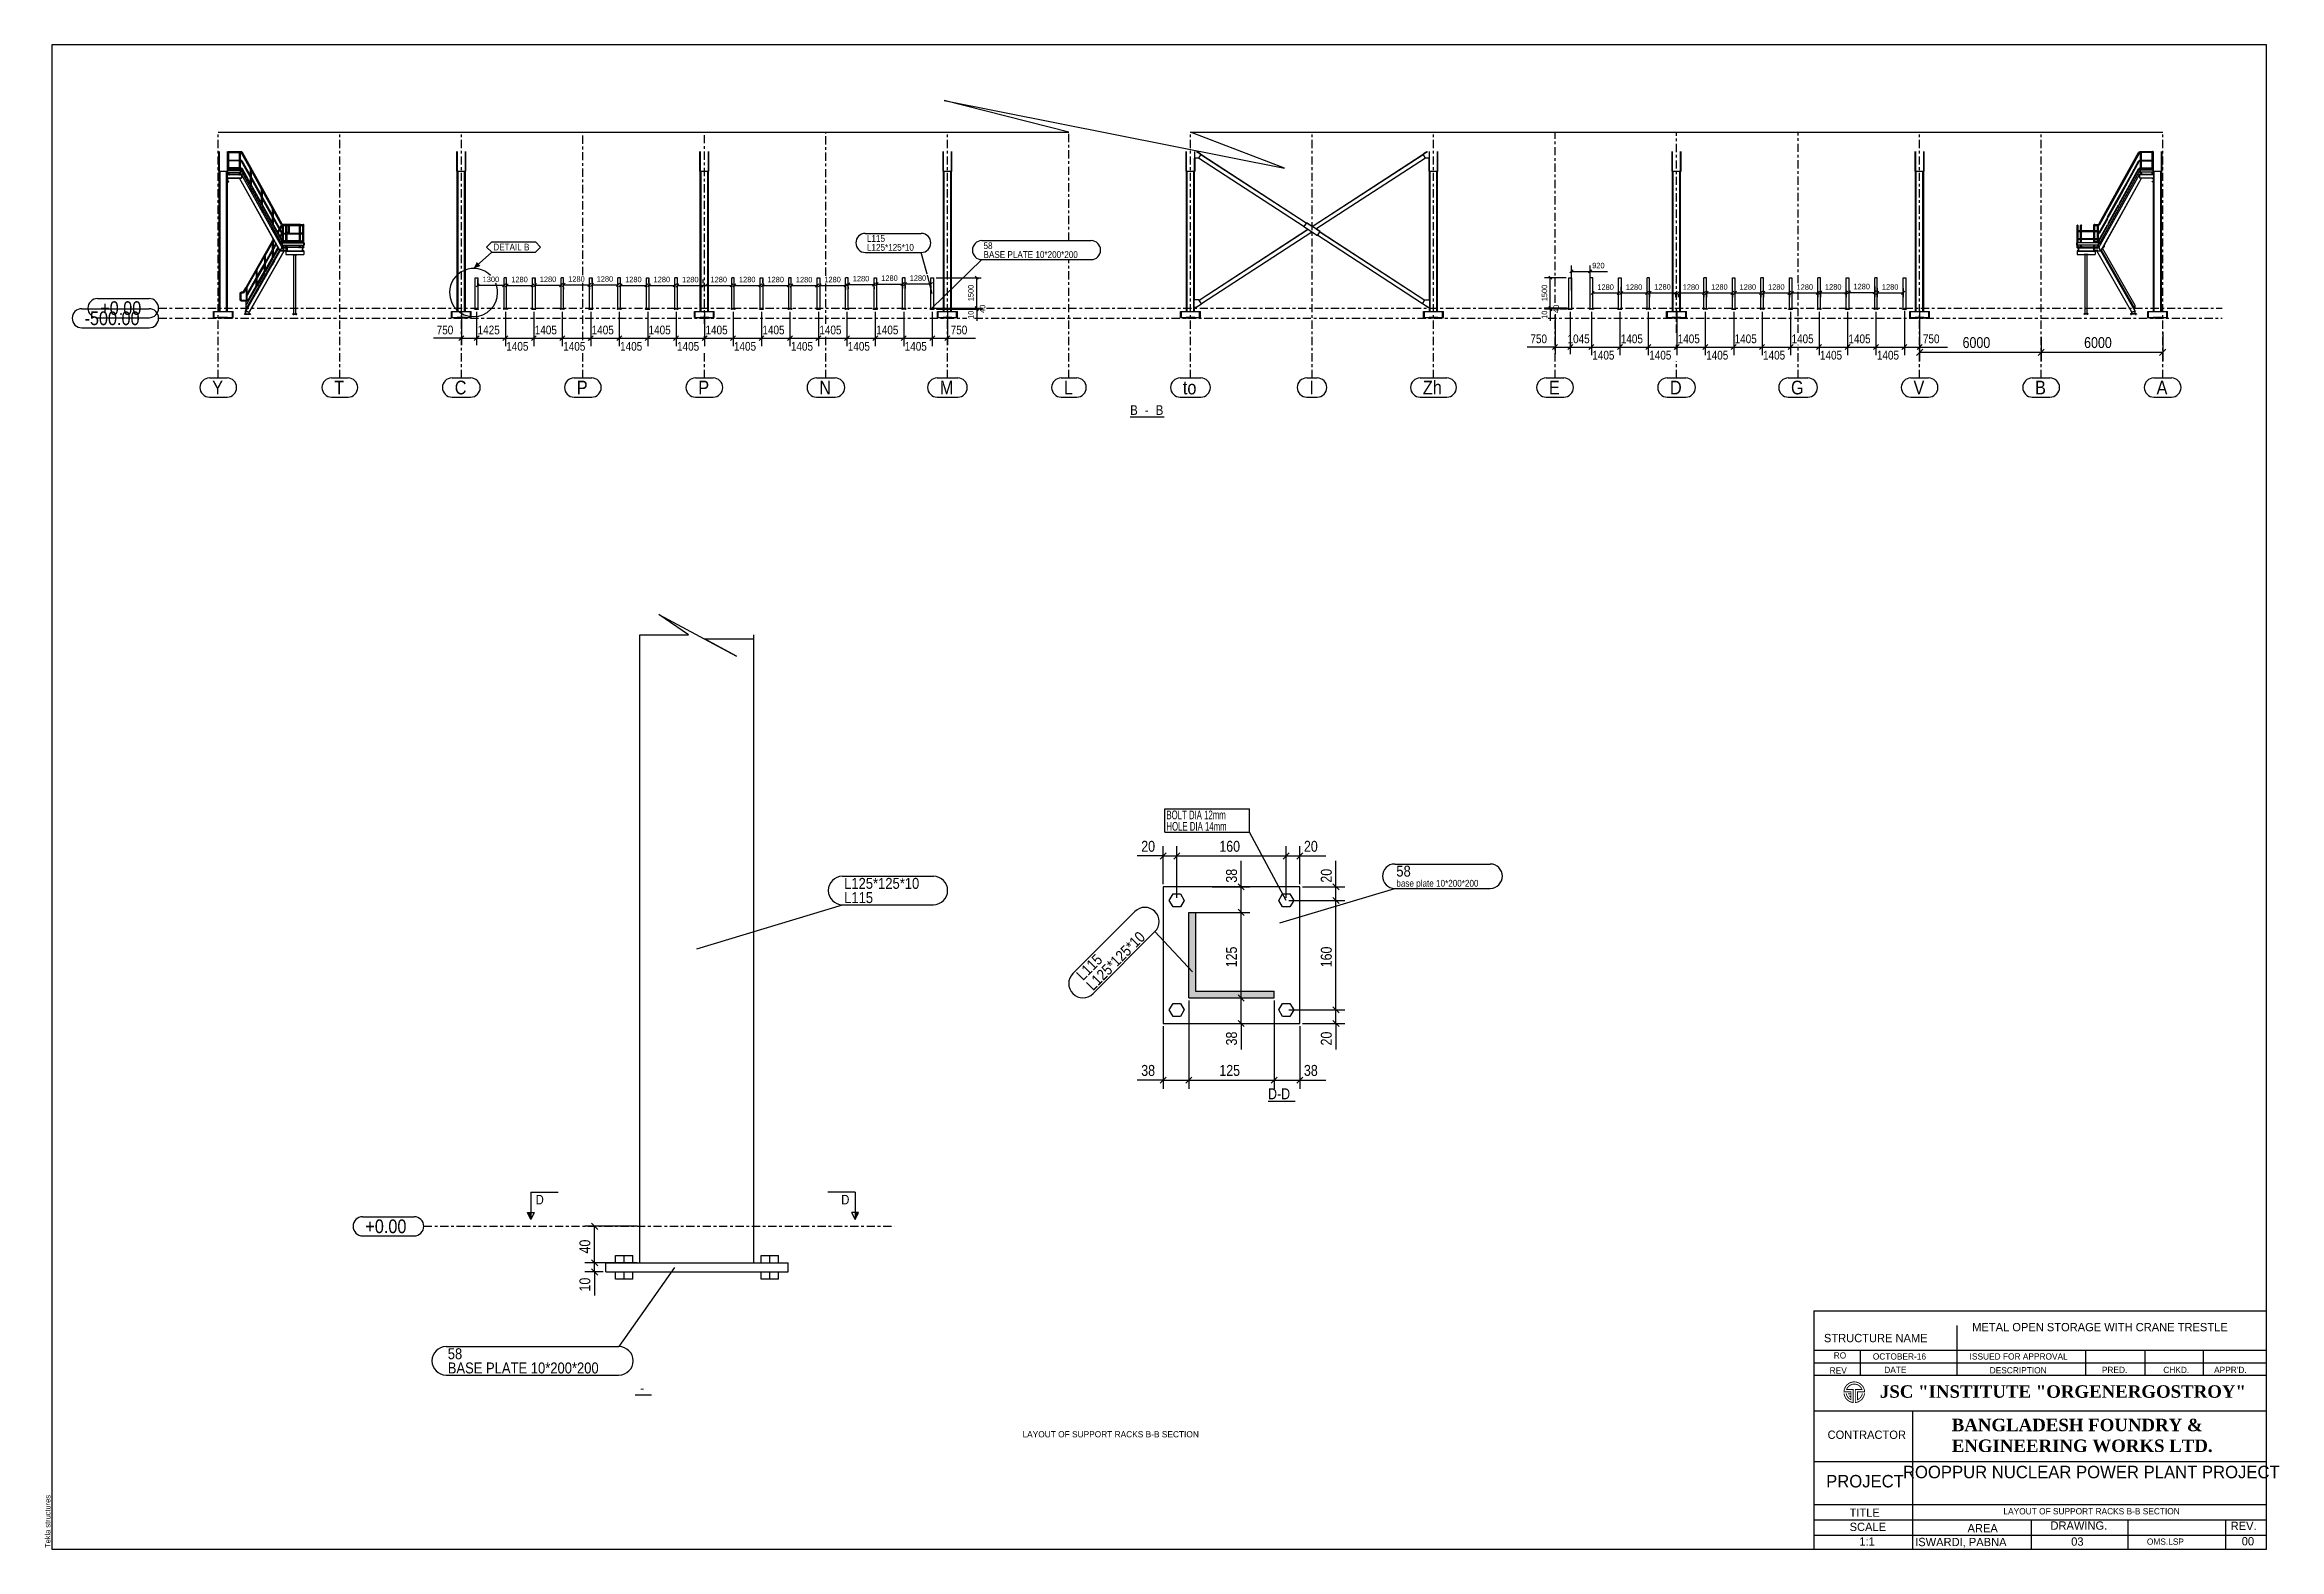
# Model space of a CAD drawing. Header units: millimetres. Extents: x 914 to 1731, y -85 to 465.
import ezdxf

# ---------------------------------------------------------------- set-up
doc = ezdxf.new("R2010")
doc.units = ezdxf.units.MM
doc.linetypes.add('XKITLINE00', pattern=[0])
doc.linetypes.add('XKITLINE03', pattern=[6, 3, -1, 1, -1])
for name, color, linetype, lineweight in [('Bolt', 1, 'Continuous', 0), ('Bolt mark', 1, 'Continuous', 0), ('clouds', 4, 'Continuous', 0), ('S010P_TITLEBLOCK', 7, 'Continuous', 0), ('S033M_GRID-STRUCT', 1, 'Continuous', 0), ('S050M_SECT-MARK', 2, 'Continuous', 0), ('S060M_DIMENSION', 6, 'Continuous', 0), ('S281M_STEEL-COL', 3, 'Continuous', 0), ('S_030TEXT', 7, 'Continuous', 0), ('TONK', 7, 'Continuous', 20)]:
    doc.layers.add(name, color=color, linetype=linetype, lineweight=lineweight)
doc.layers.add('table', color=7, linetype='Continuous', true_color=0xf17204)
doc.layers.add('text', color=254, linetype='Continuous')
doc.styles.add('ARIAL', font='arial.ttf')
doc.styles.add('ARIAL_', font='arial.ttf')
doc.styles.add('COMIC_SANS_MS', font='comic.ttf')
doc.styles.add('ROMSIM', font='arial.ttf')

msp = doc.modelspace()

# ---------------------------------------------------------------- texts
at = {"layer": 'Bolt mark', "lineweight": 25, "style": 'ROMSIM', "width": 0.6375}
for s, p in [('BOLT DIA 12mm', (1323.81, 182.05)), ('HOLE DIA 14mm', (1323.81, 177.89))]:
    msp.add_text(s, height=3.2, dxfattribs=at).set_placement(p)
at = {"layer": 'S010P_TITLEBLOCK', "lineweight": 25, "width": 0.85}
for s, height, style, p in [('B', 3.5, 'ARIAL', (1310.56, 329.89)), (' - ', 3.5, 'ARIAL', (1314.72, 329.89)), ('B', 3.5, 'ARIAL', (1319.92, 329.89)), ('D-D', 4, 'COMIC_SANS_MS', (1360.96, 79.71)), (' - ', 3.5, 'ARIAL', (1130.23, -27.61))]:
    msp.add_text(s, height=height, dxfattribs=dict(at, style=style)).set_placement(p)
at = {"layer": 'S010P_TITLEBLOCK', "lineweight": 25, "style": 'ARIAL', "width": 0.85}
msp.add_text('Tekla structures', height=2, rotation=90, dxfattribs=at).set_placement((915.67, -84.29))
at = {"layer": 'S033M_GRID-STRUCT', "lineweight": 25, "style": 'ARIAL_', "width": 0.85}
for s, p in [('-500.00', (928.12, 362.71)), ('+0.00', (933.86, 366.41)), ('Y', (974.82, 337.39)), ('T', (1019.46, 337.39)), ('C', (1063.53, 337.39)), ('P', (1108.16, 337.39)), ('P', (1152.6, 337.39)), ('N', (1196.86, 337.39)), ('M', (1240.94, 337.39)), ('L', (1286.31, 337.39)), ('to', (1329.82, 337.39)), ('I', (1376.12, 337.39)), ('Zh', (1417.6, 337.39)), ('E', (1463.71, 337.39)), ('D', (1507.97, 337.39)), ('G', (1552.23, 337.39)), ('V', (1597.05, 337.39)), ('B', (1641.49, 337.39)), ('A', (1685.94, 337.39)), ('+0.00', (1030.83, 30.77))]:
    msp.add_text(s, height=5, dxfattribs=at).set_placement(p)
at = {"layer": 'S050M_SECT-MARK', "lineweight": 25, "style": 'ARIAL', "width": 0.85}
for p in [(1093.09, 41.27), (1204.87, 41.27)]:
    msp.add_text('D', height=3.5, dxfattribs=at).set_placement(p)
at = {"layer": 'S060M_DIMENSION', "lineweight": 25, "style": 'COMIC_SANS_MS', "width": 0.85}
for s, height, p in [('920', 2, (1479.52, 383.49)), ('1300', 2, (1073.73, 378.43)), ('1280', 2, (1084.21, 378.39)), ('1280', 2, (1094.62, 378.45)), ('1280', 2, (1105.02, 378.56)), ('1280', 2, (1115.43, 378.58)), ('1280', 2, (1125.84, 378.39)), ('1280', 2, (1136.25, 378.39)), ('1280', 2, (1146.65, 378.34)), ('1280', 2, (1157.06, 378.37)), ('1280', 2, (1167.47, 378.37)), ('1280', 2, (1177.88, 378.37)), ('1280', 2, (1188.28, 378.33)), ('1280', 2, (1198.69, 378.36)), ('1280', 2, (1209.1, 378.69)), ('1280', 2, (1219.51, 378.87)), ('1280', 2, (1229.91, 378.89)), ('1280', 2, (1481.4, 375.6)), ('1280', 2, (1491.8, 375.6)), ('1280', 2, (1502.21, 375.69)), ('1280', 2, (1512.62, 375.61)), ('1280', 2, (1523.02, 375.66)), ('1280', 2, (1533.43, 375.64)), ('1280', 2, (1543.84, 375.66)), ('1280', 2, (1554.25, 375.61)), ('1280', 2, (1564.65, 375.68)), ('1280', 2, (1575.06, 375.8)), ('1280', 2, (1585.47, 375.67)), ('750', 3.2, (1056.92, 359.33)), ('1425', 3.2, (1071.9, 359.33)), ('1405', 3.2, (1092.79, 359.33)), ('1405', 3.2, (1113.61, 359.33)), ('1405', 3.2, (1134.42, 359.33)), ('1405', 3.2, (1155.24, 359.33)), ('1405', 3.2, (1176.05, 359.33)), ('1405', 3.2, (1196.87, 359.33)), ('1405', 3.2, (1217.68, 359.33)), ('750', 3.2, (1244.91, 359.33)), ('1405', 3.2, (1082.38, 353.35)), ('1405', 3.2, (1103.2, 353.35)), ('1405', 3.2, (1124.01, 353.35)), ('1405', 3.2, (1144.83, 353.35)), ('1405', 3.2, (1165.64, 353.35)), ('1405', 3.2, (1186.46, 353.35)), ('1405', 3.2, (1207.27, 353.35)), ('1405', 3.2, (1228.09, 353.35)), ('750', 3.2, (1456.92, 356.09)), ('1045', 3.2, (1470.5, 356.09)), ('1405', 3.2, (1479.57, 350.11)), ('1405', 3.2, (1489.98, 356.09)), ('1405', 3.2, (1500.38, 350.11)), ('1405', 3.2, (1510.79, 356.09)), ('1405', 3.2, (1521.2, 350.11)), ('1405', 3.2, (1531.61, 356.09)), ('1405', 3.2, (1542.01, 350.11)), ('1405', 3.2, (1552.42, 356.09)), ('1405', 3.2, (1562.83, 350.11)), ('1405', 3.2, (1573.24, 356.09)), ('1405', 3.2, (1583.64, 350.11)), ('750', 3.2, (1600.47, 356.09)), ('6000', 4, (1614.98, 354.33)), ('6000', 4, (1659.43, 354.33)), ('20', 4, (1314.59, 170.19)), ('160', 4, (1343.15, 170.19)), ('20', 4, (1374.1, 170.19)), ('38', 4, (1314.59, 88.26)), ('125', 4, (1343.15, 88.26)), ('38', 4, (1374.1, 88.26))]:
    msp.add_text(s, height=height, dxfattribs=at).set_placement(p)
for s, height, p in [('1500', 2, (1253.27, 371.42)), ('1500', 2, (1463.06, 371.42)), ('40', 2, (1257.57, 367.13)), ('40', 2, (1467.36, 367.13)), ('10', 2, (1253.27, 364.96)), ('10', 2, (1463.06, 364.96)), ('38', 4, (1349.6, 158.89)), ('20', 4, (1384.27, 158.89)), ('125', 4, (1349.6, 127.94)), ('160', 4, (1384.27, 127.94)), ('38', 4, (1349.6, 99.38)), ('20', 4, (1384.27, 99.38)), ('40', 4, (1113.12, 23.34)), ('10', 4, (1113.12, 9.44))]:
    msp.add_text(s, height=height, rotation=90.00021, dxfattribs=at).set_placement(p)
at = {"layer": 'S_030TEXT', "lineweight": 25, "style": 'ARIAL', "width": 0.85}
for s, height, p in [('DETAIL B', 2.5, (1077.64, 389.99)), ('L115', 2.5, (1214.28, 393.13)), ('L125*125*10', 2.5, (1214.28, 389.88)), ('58', 2.5, (1256.92, 390.5)), ('BASE PLATE 10*200*200', 2.5, (1256.92, 387.25)), ('58', 4, (1407.89, 161.11)), ('L125*125*10', 4, (1205.94, 156.63)), ('L115', 4, (1205.94, 151.43)), ('base plate 10*200*200', 2.5, (1407.89, 157.41)), ('58', 4, (1060.98, -15.31)), ('BASE PLATE 10*200*200', 4, (1060.98, -20.51))]:
    msp.add_text(s, height=height, dxfattribs=at).set_placement(p)
for s, p in [('L125*125*10', (1296.96, 119.17)), ('L115', (1293.28, 122.85))]:
    msp.add_text(s, height=4, rotation=45.00011, dxfattribs=at).set_placement(p)
at = {"layer": 'text', "lineweight": 25}
for s, insert, char_height, width, attachment_point in [('STRUCTURE NAME', (1564.28, -6.06), 3.0375, 102.9719, 1), ('METAL OPEN STORAGE WITH CRANE TRESTLE', (1618.5, -2.06), 3.0375, 102.9719, 1), ('RO', (1567.86, -12.78), 2.278, 188.887, 1), ('OCTOBER-16', (1582.16, -13.16), 2.278, 188.887, 1), ('ISSUED FOR APPROVAL', (1617.55, -13.16), 2.2781, 188.887, 1), ('REV', (1566.38, -18.3), 2.278, 188.887, 1), ('DATE', (1586.34, -18.08), 2.278, 188.887, 1), ('DESCRIPTION', (1624.9, -18.22), 2.2781, 188.887, 1), ('PRED.', (1665.93, -18.08), 2.278, 188.887, 1), ('CHKD.', (1688.39, -18.08), 2.278, 188.887, 1), ("APPR'D.", (1706.97, -18.08), 2.278, 188.887, 1), ('{\\fTimes New Roman|b1|i0|c0|p18;JSC "INSTITUTE "ORGENERGOSTROY"}', (1584.77, -24.84), 4.5563, 188.887, 1), ('{\\fTimes New Roman|b1|i0|c0|p18;BANGLADESH FOUNDRY & ENGINEERING WORKS LTD.}', (1611.01, -37.07), 4.5563, 114.2874, 1), ('{\\fComic Sans MS|b0|i0|c0|p66;LAYOUT OF SUPPORT RACKS B-B SECTION}', (1303.42, -41.61), 2.2781, 188.887, 2), ('CONTRACTOR', (1565.61, -41.4), 3.038, 188.887, 1), ('ROOPPUR NUCLEAR POWER PLANT PROJECT', (1662.06, -54.27), 4.5563, 139.9358, 2), ('PROJECT', (1565.08, -57.62), 4.556, 188.887, 1), ('TITLE', (1573.66, -69.89), 3.038, 188.887, 1), ('{\\fComic Sans MS|b0|i0|c0|p66;LAYOUT OF SUPPORT RACKS B-B SECTION}', (1662.17, -69.75), 2.2781, 188.887, 2), ('SCALE', (1573.67, -75.07), 3.038, 188.887, 1), ('1:1', (1577.22, -80.41), 3.038, 188.887, 1), ('ISWARDI, PABNA', (1597.65, -80.61), 3.0375, 42.968, 1), ('AREA', (1616.79, -75.57), 3.038, 188.887, 1), ('DRAWING.', (1647.12, -74.61), 3.038, 188.887, 1), ('03', (1654.7, -80.45), 3.038, 188.887, 1), ('OMS.LSP', (1689.16, -80.85), 2.278, 188.887, 2), ('REV.', (1713.03, -74.72), 3.038, 188.887, 1), ('00', (1717.07, -80.32), 3.038, 188.887, 1)]:
    msp.add_mtext(s, dxfattribs=dict(at, insert=insert, char_height=char_height, width=width, attachment_point=attachment_point))

# ---------------------------------------------------------------- hatches: boundary and pattern name
at = {"layer": 'S050M_SECT-MARK', "lineweight": 25}
for points in [[(1091.34, 38.27), (1091.34, 35.77), (1090.09, 38.27)], [(1211.24, 38.27), (1209.99, 35.77), (1209.99, 38.27)]]:
    msp.add_hatch(color=256, dxfattribs=at).paths.add_polyline_path(points, flags=17)
at = {"layer": 'S281M_STEEL-COL', "lineweight": 25}
msp.add_hatch(color=256, dxfattribs=at).paths.add_polyline_path([(1363.23, 119.27), (1363.23, 116.77), (1331.98, 116.77), (1331.98, 148.02), (1334.48, 148.02), (1334.48, 119.27)], flags=17)
at = {"layer": 'S_030TEXT', "lineweight": 25}
msp.add_hatch(color=256, dxfattribs=at).paths.add_polyline_path([(1070.42, 383.38), (1071.6, 385.8), (1072.94, 384.32)], flags=17)
at = {"layer": 'TONK', "linetype": 'Continuous', "lineweight": 25}
h = msp.add_hatch(color=3, dxfattribs=at)
h.paths.add_polyline_path([(1571.42, -27.38), (1574.02, -27.38), (1574.02, -27.84), (1573.02, -27.84, 0.035542), (1573.1, -28.17), (1574.02, -28.17), (1574.02, -28.64), (1573.33, -28.64, 0.106009), (1574.02, -29.37), (1574.02, -29.87, -0.238291), (1572.57, -27.77), (1572.24, -27.77, 0.2871), (1574.35, -30.37), (1574.35, -27.06), (1571.77, -27.06, -0.912871), (1578.98, -27.06), (1576.39, -27.06), (1576.39, -30.37, 0.2871), (1578.51, -27.77), (1578.17, -27.77, -0.238291), (1576.72, -29.87), (1576.72, -27.38), (1579.32, -27.38, 1)])
h.paths.add_polyline_path([(1572.32, -26.58), (1574.81, -26.58), (1574.81, -30.96, -0.339111), (1571.77, -27.77), (1571.44, -27.77, 0.368883), (1575.14, -31.33), (1575.14, -26.26), (1572.78, -26.26, -0.655468), (1577.97, -26.26), (1575.6, -26.26), (1575.6, -31.33, 0.368883), (1579.3, -27.77), (1578.97, -27.77, -0.339111), (1575.93, -30.96), (1575.93, -26.58), (1578.43, -26.58, 0.77193)])

# ---------------------------------------------------------------- linework, layer by layer
at = {"lineweight": 25}
for p, q in [((1288.16, 433.22), (1242.5, 444.8)), ((1242.5, 444.8), (1367.02, 420.09)), ((977.05, 433.22), (1288.16, 433.22)), ((1367.02, 420.09), (1332.6, 433.22)), ((1332.6, 433.22), (1688.16, 433.22)), ((1148.97, 249.51), (1138.15, 256.96)), ((1138.15, 256.96), (1166.63, 241.74)), ((1131.27, 249.51), (1148.97, 249.51)), ((1166.63, 241.74), (1154.91, 248.01)), ((1154.91, 248.01), (1172.93, 248.01))]:
    msp.add_line(p, q, dxfattribs=at)
at = {"lineweight": 25, "ltscale": 5}
msp.add_line((1596.61, -34.18), (1596.61, -52.72), dxfattribs=at)
at = {"layer": 'Bolt', "linetype": 'XKITLINE00', "lineweight": 25}
for p, q in [((980.35, 417.92), (980.35, 417.99)), ((980.35, 417.99), (980.56, 417.99)), ((980.35, 417.92), (980.35, 417.99)), ((980.35, 417.99), (980.56, 417.99)), ((980.35, 417.69), (980.35, 417.76)), ((980.35, 417.76), (980.38, 417.76)), ((980.35, 417.69), (980.35, 417.76)), ((980.35, 417.76), (980.38, 417.76)), ((980.35, 417.69), (980.56, 417.69)), ((980.38, 417.69), (980.35, 417.69)), ((980.56, 417.99), (980.38, 417.99)), ((980.56, 417.99), (980.38, 417.99)), ((980.4, 417.92), (980.4, 417.99)), ((980.4, 417.92), (980.4, 417.99)), ((980.4, 417.92), (980.4, 417.99)), ((980.4, 417.92), (980.4, 417.99)), ((980.4, 417.69), (980.4, 417.76)), ((980.51, 417.92), (980.51, 417.99)), ((980.51, 417.95), (980.51, 417.99)), ((980.51, 417.95), (980.51, 417.99)), ((980.51, 417.95), (980.51, 417.99)), ((980.51, 417.69), (980.51, 417.76)), ((980.56, 417.92), (980.56, 417.99)), ((980.56, 417.95), (980.56, 417.99)), ((980.56, 417.95), (980.56, 417.99)), ((980.56, 417.95), (980.56, 417.99)), ((980.56, 417.69), (980.56, 417.76)), ((980.95, 417.92), (980.95, 417.99)), ((980.95, 417.99), (981.15, 417.99)), ((980.95, 417.95), (980.95, 417.99)), ((980.95, 417.99), (981.15, 417.99)), ((980.95, 417.95), (980.95, 417.99)), ((981.15, 417.99), (980.95, 417.99)), ((980.95, 417.95), (980.95, 417.99)), ((981.15, 417.99), (980.95, 417.99)), ((980.95, 417.69), (980.95, 417.76)), ((980.95, 417.69), (981.15, 417.69)), ((981, 417.92), (981, 417.99)), ((981, 417.95), (981, 417.99)), ((981, 417.95), (981, 417.99)), ((981, 417.95), (981, 417.99)), ((981, 417.69), (981, 417.76)), ((981.1, 417.92), (981.1, 417.99)), ((981.1, 417.92), (981.1, 417.99)), ((981.1, 417.92), (981.1, 417.99)), ((981.1, 417.92), (981.1, 417.99)), ((981.1, 417.69), (981.1, 417.76)), ((981.15, 417.92), (981.15, 417.99)), ((981.15, 417.92), (981.15, 417.99)), ((981.15, 417.92), (981.15, 417.99)), ((981.15, 417.92), (981.15, 417.99)), ((981.15, 417.69), (981.15, 417.76)), ((984.58, 417.92), (984.58, 417.99)), ((984.58, 417.99), (984.78, 417.99)), ((984.58, 417.92), (984.58, 417.99)), ((984.58, 417.99), (984.78, 417.99)), ((984.58, 417.92), (984.58, 417.99)), ((984.58, 417.99), (984.78, 417.99)), ((984.58, 417.92), (984.58, 417.99)), ((984.58, 417.99), (984.78, 417.99)), ((984.58, 417.92), (984.58, 417.99)), ((984.58, 417.99), (984.78, 417.99)), ((984.58, 417.92), (984.58, 417.99)), ((984.58, 417.99), (984.78, 417.99)), ((984.58, 417.92), (984.58, 417.99)), ((984.58, 417.99), (984.78, 417.99)), ((984.58, 417.92), (984.58, 417.99)), ((984.78, 417.99), (984.58, 417.99)), ((984.58, 417.69), (984.58, 417.76)), ((984.58, 417.69), (984.78, 417.69)), ((984.63, 417.92), (984.63, 417.99)), ((984.63, 417.92), (984.63, 417.99)), ((984.63, 417.92), (984.63, 417.99)), ((984.63, 417.92), (984.63, 417.99)), ((984.63, 417.92), (984.63, 417.99)), ((984.63, 417.92), (984.63, 417.99)), ((984.63, 417.92), (984.63, 417.99)), ((984.63, 417.92), (984.63, 417.99)), ((984.63, 417.69), (984.63, 417.76)), ((984.73, 417.92), (984.73, 417.99)), ((984.73, 417.92), (984.73, 417.99)), ((984.73, 417.92), (984.73, 417.99)), ((984.73, 417.92), (984.73, 417.99)), ((984.73, 417.92), (984.73, 417.99)), ((984.73, 417.92), (984.73, 417.99)), ((984.73, 417.92), (984.73, 417.99)), ((984.73, 417.92), (984.73, 417.99)), ((984.73, 417.69), (984.73, 417.76)), ((984.78, 417.92), (984.78, 417.99)), ((984.78, 417.92), (984.78, 417.99)), ((984.78, 417.92), (984.78, 417.99)), ((984.78, 417.92), (984.78, 417.99)), ((984.78, 417.92), (984.78, 417.99)), ((984.78, 417.92), (984.78, 417.99)), ((984.78, 417.92), (984.78, 417.99)), ((984.78, 417.92), (984.78, 417.99)), ((984.78, 417.69), (984.78, 417.76)), ((985.17, 417.92), (985.17, 417.99)), ((985.17, 417.99), (985.37, 417.99)), ((985.17, 417.92), (985.17, 417.99)), ((985.17, 417.99), (985.37, 417.99)), ((985.17, 417.92), (985.17, 417.99)), ((985.17, 417.99), (985.37, 417.99)), ((985.17, 417.92), (985.17, 417.99)), ((985.17, 417.99), (985.37, 417.99)), ((985.17, 417.92), (985.17, 417.99)), ((985.17, 417.99), (985.37, 417.99)), ((985.17, 417.92), (985.17, 417.99)), ((985.17, 417.99), (985.37, 417.99)), ((985.17, 417.92), (985.17, 417.99)), ((985.17, 417.99), (985.37, 417.99)), ((985.17, 417.92), (985.17, 417.99)), ((985.37, 417.99), (985.17, 417.99)), ((985.17, 417.69), (985.17, 417.76)), ((985.17, 417.69), (985.37, 417.69)), ((985.22, 417.92), (985.22, 417.99)), ((985.22, 417.92), (985.22, 417.99)), ((985.22, 417.92), (985.22, 417.99)), ((985.22, 417.92), (985.22, 417.99)), ((985.22, 417.92), (985.22, 417.99)), ((985.22, 417.92), (985.22, 417.99)), ((985.22, 417.92), (985.22, 417.99)), ((985.22, 417.92), (985.22, 417.99)), ((985.22, 417.69), (985.22, 417.76)), ((985.32, 417.92), (985.32, 417.99)), ((985.32, 417.92), (985.32, 417.99)), ((985.32, 417.92), (985.32, 417.99)), ((985.32, 417.92), (985.32, 417.99)), ((985.32, 417.92), (985.32, 417.99)), ((985.32, 417.92), (985.32, 417.99)), ((985.32, 417.92), (985.32, 417.99)), ((985.32, 417.92), (985.32, 417.99)), ((985.32, 417.69), (985.32, 417.76)), ((985.37, 417.92), (985.37, 417.99)), ((985.37, 417.92), (985.37, 417.99)), ((985.37, 417.92), (985.37, 417.99)), ((985.37, 417.92), (985.37, 417.99)), ((985.37, 417.92), (985.37, 417.99)), ((985.37, 417.92), (985.37, 417.99)), ((985.37, 417.92), (985.37, 417.99)), ((985.37, 417.92), (985.37, 417.99)), ((985.37, 417.69), (985.37, 417.76)), ((1679.83, 417.92), (1679.83, 417.99)), ((1680.04, 417.99), (1679.83, 417.99)), ((1679.89, 417.92), (1679.89, 417.99)), ((1679.99, 417.92), (1679.99, 417.99)), ((1680.04, 417.92), (1680.04, 417.99)), ((1680.43, 417.92), (1680.43, 417.99)), ((1680.63, 417.99), (1680.43, 417.99)), ((1680.48, 417.92), (1680.48, 417.99)), ((1680.58, 417.92), (1680.58, 417.99)), ((1680.63, 417.92), (1680.63, 417.99)), ((1684.06, 417.92), (1684.06, 417.99)), ((1684.26, 417.99), (1684.06, 417.99)), ((1684.06, 417.92), (1684.06, 417.99)), ((1684.26, 417.99), (1684.06, 417.99)), ((1684.11, 417.92), (1684.11, 417.99)), ((1684.11, 417.92), (1684.11, 417.99)), ((1684.21, 417.92), (1684.21, 417.99)), ((1684.21, 417.95), (1684.21, 417.99)), ((1684.26, 417.92), (1684.26, 417.99)), ((1684.26, 417.95), (1684.26, 417.99)), ((1684.65, 417.92), (1684.65, 417.99)), ((1684.65, 417.99), (1684.83, 417.99)), ((1684.65, 417.95), (1684.65, 417.99)), ((1684.65, 417.99), (1684.83, 417.99)), ((1684.7, 417.92), (1684.7, 417.99)), ((1684.7, 417.95), (1684.7, 417.99)), ((1684.8, 417.92), (1684.8, 417.99)), ((1684.8, 417.92), (1684.8, 417.99)), ((988.46, 412.36), (988.53, 412.4)), ((988.46, 412.36), (988.56, 412.18)), ((988.49, 412.32), (988.55, 412.35)), ((988.54, 412.23), (988.6, 412.26)), ((988.56, 412.18), (988.62, 412.22)), ((988.66, 412.47), (988.73, 412.51)), ((988.66, 412.47), (988.73, 412.51)), ((988.66, 412.47), (988.73, 412.51)), ((988.66, 412.47), (988.73, 412.51)), ((988.69, 412.43), (988.75, 412.46)), ((988.69, 412.43), (988.75, 412.46)), ((988.69, 412.43), (988.75, 412.46)), ((988.69, 412.43), (988.75, 412.46)), ((988.73, 412.51), (988.82, 412.34)), ((988.73, 412.51), (988.82, 412.34)), ((988.73, 412.51), (988.82, 412.34)), ((988.73, 412.51), (988.82, 412.34)), ((988.74, 412.34), (988.8, 412.37)), ((988.74, 412.34), (988.8, 412.37)), ((988.74, 412.34), (988.8, 412.37)), ((988.74, 412.34), (988.8, 412.37)), ((988.76, 412.29), (988.82, 412.33)), ((988.76, 412.29), (988.82, 412.33)), ((988.76, 412.29), (988.82, 412.33)), ((988.76, 412.29), (988.82, 412.33)), ((989.04, 411.33), (989.1, 411.36)), ((989.04, 411.33), (989.14, 411.15)), ((989.06, 411.28), (989.13, 411.32)), ((989.11, 411.19), (989.18, 411.23)), ((989.14, 411.15), (989.2, 411.18)), ((989.24, 411.44), (989.3, 411.47)), ((989.24, 411.44), (989.3, 411.47)), ((989.24, 411.44), (989.3, 411.47)), ((989.24, 411.44), (989.3, 411.47)), ((989.26, 411.39), (989.33, 411.43)), ((989.26, 411.39), (989.33, 411.43)), ((989.26, 411.39), (989.33, 411.43)), ((989.26, 411.39), (989.33, 411.43)), ((989.3, 411.47), (989.4, 411.29)), ((989.3, 411.47), (989.4, 411.29)), ((989.3, 411.47), (989.4, 411.29)), ((989.3, 411.47), (989.4, 411.29)), ((989.31, 411.3), (989.38, 411.34)), ((989.31, 411.3), (989.38, 411.34)), ((989.31, 411.3), (989.38, 411.34)), ((989.31, 411.3), (989.38, 411.34)), ((989.34, 411.26), (989.4, 411.29)), ((989.34, 411.26), (989.4, 411.29)), ((989.34, 411.26), (989.4, 411.29)), ((989.34, 411.26), (989.4, 411.29)), ((992.49, 405.12), (992.55, 405.15)), ((992.49, 405.12), (992.58, 404.94)), ((992.51, 405.07), (992.57, 405.11)), ((992.56, 404.98), (992.62, 405.02)), ((992.58, 404.94), (992.65, 404.97)), ((992.69, 405.23), (992.75, 405.26)), ((992.69, 405.23), (992.75, 405.26)), ((992.69, 405.23), (992.75, 405.26)), ((992.69, 405.23), (992.75, 405.26)), ((992.71, 405.18), (992.78, 405.22)), ((992.71, 405.18), (992.78, 405.22)), ((992.71, 405.18), (992.78, 405.22)), ((992.71, 405.18), (992.78, 405.22)), ((992.75, 405.26), (992.84, 405.1)), ((992.75, 405.26), (992.85, 405.09)), ((992.75, 405.26), (992.84, 405.1)), ((992.75, 405.26), (992.84, 405.1)), ((992.76, 405.09), (992.83, 405.13)), ((992.76, 405.09), (992.83, 405.13)), ((992.76, 405.09), (992.83, 405.13)), ((992.76, 405.09), (992.83, 405.13)), ((992.79, 405.05), (992.84, 405.08)), ((992.79, 405.05), (992.84, 405.08)), ((992.79, 405.05), (992.84, 405.08)), ((992.79, 405.05), (992.84, 405.08)), ((993.06, 404.08), (993.13, 404.12)), ((993.06, 404.08), (993.16, 403.9)), ((993.09, 404.04), (993.15, 404.07)), ((993.14, 403.95), (993.2, 403.98)), ((993.16, 403.9), (993.23, 403.94)), ((993.26, 404.19), (993.33, 404.23)), ((993.26, 404.19), (993.33, 404.23)), ((993.26, 404.19), (993.33, 404.23)), ((993.26, 404.19), (993.33, 404.23)), ((993.29, 404.15), (993.35, 404.18)), ((993.29, 404.15), (993.35, 404.18)), ((993.29, 404.15), (993.35, 404.18)), ((993.29, 404.15), (993.35, 404.18)), ((993.33, 404.23), (993.43, 404.05)), ((993.33, 404.23), (993.43, 404.05)), ((993.33, 404.23), (993.43, 404.05)), ((993.33, 404.23), (993.43, 404.05)), ((993.34, 404.06), (993.4, 404.09)), ((993.34, 404.06), (993.4, 404.09)), ((993.34, 404.06), (993.4, 404.09)), ((993.34, 404.06), (993.4, 404.09)), ((993.36, 404.01), (993.43, 404.05)), ((993.36, 404.01), (993.43, 404.05)), ((993.36, 404.01), (993.43, 404.05)), ((993.36, 404.01), (993.43, 404.05)), ((996.51, 397.87), (996.57, 397.91)), ((996.51, 397.87), (996.61, 397.69)), ((996.53, 397.83), (996.6, 397.86)), ((996.58, 397.74), (996.65, 397.77)), ((996.61, 397.69), (996.67, 397.73)), ((996.71, 397.98), (996.78, 398.02)), ((996.71, 397.98), (996.78, 398.02)), ((996.71, 397.98), (996.78, 398.02)), ((996.71, 397.98), (996.78, 398.02)), ((996.74, 397.94), (996.8, 397.98)), ((996.74, 397.94), (996.8, 397.98)), ((996.74, 397.94), (996.8, 397.98)), ((996.74, 397.94), (996.8, 397.98)), ((996.78, 398.02), (996.87, 397.85)), ((996.78, 398.02), (996.87, 397.85)), ((996.78, 398.02), (996.87, 397.85)), ((996.78, 398.02), (996.87, 397.85)), ((996.79, 397.85), (996.85, 397.89)), ((996.79, 397.85), (996.85, 397.89)), ((996.79, 397.85), (996.85, 397.89)), ((996.79, 397.85), (996.85, 397.89)), ((996.81, 397.8), (996.87, 397.84)), ((996.81, 397.8), (996.87, 397.84)), ((996.81, 397.8), (996.87, 397.84)), ((996.81, 397.8), (996.87, 397.84)), ((997.09, 396.84), (997.15, 396.87)), ((997.09, 396.84), (997.19, 396.66)), ((997.11, 396.79), (997.18, 396.83)), ((997.16, 396.7), (997.22, 396.74)), ((997.19, 396.66), (997.25, 396.69)), ((997.29, 396.95), (997.35, 396.98)), ((997.29, 396.95), (997.35, 396.98)), ((997.29, 396.95), (997.35, 396.98)), ((997.29, 396.95), (997.35, 396.98)), ((997.31, 396.9), (997.38, 396.94)), ((997.31, 396.9), (997.38, 396.94)), ((997.31, 396.9), (997.38, 396.94)), ((997.31, 396.9), (997.38, 396.94)), ((997.35, 396.98), (997.45, 396.8)), ((997.35, 396.98), (997.45, 396.8)), ((997.35, 396.98), (997.45, 396.8)), ((997.35, 396.98), (997.45, 396.8)), ((997.36, 396.81), (997.43, 396.85)), ((997.36, 396.81), (997.43, 396.85)), ((997.36, 396.81), (997.43, 396.85)), ((997.36, 396.81), (997.43, 396.85)), ((997.39, 396.77), (997.45, 396.8)), ((997.39, 396.77), (997.45, 396.8)), ((997.39, 396.77), (997.45, 396.8)), ((997.39, 396.77), (997.45, 396.8)), ((996.74, 385.15), (996.64, 384.97)), ((996.64, 384.97), (996.7, 384.93)), ((996.76, 385.19), (996.66, 385.01)), ((996.66, 385.02), (996.73, 384.98)), ((996.66, 385.01), (996.72, 384.97)), ((996.69, 385.05), (996.75, 385.02)), ((996.72, 385.1), (996.78, 385.07)), ((996.81, 385.11), (996.74, 385.15)), ((996.74, 385.14), (996.8, 385.11)), ((996.83, 385.15), (996.76, 385.19)), ((996.84, 384.86), (996.9, 384.82)), ((996.86, 384.9), (996.93, 384.87)), ((996.9, 384.82), (997, 385)), ((996.91, 384.99), (996.98, 384.95)), ((996.94, 385.04), (997, 385)), ((997.33, 386.18), (997.23, 386)), ((997.23, 386), (997.29, 385.96)), ((997.35, 386.22), (997.25, 386.04)), ((997.25, 386.04), (997.31, 386)), ((997.25, 386.04), (997.32, 386.01)), ((997.27, 386.08), (997.34, 386.05)), ((997.3, 386.13), (997.37, 386.1)), ((997.32, 386.17), (997.39, 386.13)), ((997.39, 386.14), (997.33, 386.18)), ((997.41, 386.18), (997.35, 386.22)), ((997.43, 385.89), (997.49, 385.85)), ((997.45, 385.93), (997.52, 385.89)), ((997.49, 385.85), (997.59, 386.03)), ((997.5, 386.02), (997.57, 385.98)), ((997.53, 386.06), (997.59, 386.03)), ((1000.35, 391.25), (1000.35, 391.33)), ((1000.35, 391.33), (1000.56, 391.33)), ((1000.35, 391.25), (1000.35, 391.33)), ((1000.56, 391.33), (1000.35, 391.33)), ((1000.35, 391.25), (1000.35, 391.33)), ((1000.35, 391.33), (1000.56, 391.33)), ((1000.35, 391.25), (1000.35, 391.33)), ((1000.35, 391.33), (1000.56, 391.33)), ((1000.35, 391.25), (1000.35, 391.33)), ((1000.56, 391.33), (1000.35, 391.33)), ((1000.35, 391.02), (1000.35, 391.1)), ((1000.35, 391.1), (1000.36, 391.1)), ((1000.35, 391.02), (1000.56, 391.02)), ((1000.37, 391.25), (1000.37, 391.33)), ((1000.37, 391.33), (1000.57, 391.33)), ((1000.4, 391.25), (1000.4, 391.33)), ((1000.4, 391.25), (1000.4, 391.33)), ((1000.4, 391.25), (1000.4, 391.33)), ((1000.4, 391.25), (1000.4, 391.33)), ((1000.4, 391.25), (1000.4, 391.33)), ((1000.4, 391.02), (1000.4, 391.1)), ((1000.43, 391.25), (1000.43, 391.33)), ((1000.51, 391.25), (1000.51, 391.33)), ((1000.51, 391.25), (1000.51, 391.33)), ((1000.51, 391.25), (1000.51, 391.33)), ((1000.51, 391.25), (1000.51, 391.33)), ((1000.51, 391.25), (1000.51, 391.33)), ((1000.51, 391.02), (1000.51, 391.1)), ((1000.53, 391.25), (1000.53, 391.33)), ((1000.56, 391.25), (1000.56, 391.33)), ((1000.56, 391.25), (1000.56, 391.33)), ((1000.56, 391.25), (1000.56, 391.33)), ((1000.56, 391.25), (1000.56, 391.33)), ((1000.56, 391.25), (1000.56, 391.33)), ((1000.56, 391.02), (1000.56, 391.1)), ((1000.95, 391.25), (1000.95, 391.33)), ((1000.95, 391.33), (1001.15, 391.33)), ((1000.95, 391.25), (1000.95, 391.33)), ((1001.15, 391.33), (1000.95, 391.33)), ((1000.95, 391.25), (1000.95, 391.33)), ((1000.95, 391.33), (1001.15, 391.33)), ((1001.15, 391.33), (1000.95, 391.33)), ((1001.15, 391.33), (1000.95, 391.33)), ((1000.95, 391.02), (1000.95, 391.1)), ((1000.95, 391.02), (1001.15, 391.02)), ((1001, 390.89), (1000.95, 390.8)), ((1000.95, 390.8), (1001, 390.71)), ((1001, 390.22), (1000.95, 390.13)), ((1000.95, 390.13), (1001, 390.04)), ((1000.97, 391.25), (1000.97, 391.33)), ((1001.17, 391.33), (1000.97, 391.33)), ((1001, 391.25), (1001, 391.33)), ((1001, 391.25), (1001, 391.33)), ((1001, 391.25), (1001, 391.33)), ((1001, 391.25), (1001, 391.33)), ((1001, 391.25), (1001, 391.33)), ((1001, 391.02), (1001, 391.1)), ((1001.1, 390.89), (1001, 390.89)), ((1001, 390.71), (1001.1, 390.71)), ((1001.1, 390.22), (1001, 390.22)), ((1001, 390.04), (1001.1, 390.04)), ((1001.02, 391.25), (1001.02, 391.33)), ((1001.1, 391.25), (1001.1, 391.33)), ((1001.1, 391.25), (1001.1, 391.33)), ((1001.1, 391.25), (1001.1, 391.33)), ((1001.1, 391.25), (1001.1, 391.33)), ((1001.1, 391.25), (1001.1, 391.33)), ((1001.1, 391.02), (1001.1, 391.1)), ((1001.15, 390.8), (1001.1, 390.89)), ((1001.1, 390.71), (1001.15, 390.8)), ((1001.15, 390.13), (1001.1, 390.22)), ((1001.1, 390.04), (1001.15, 390.13)), ((1001.12, 391.25), (1001.12, 391.33)), ((1001.15, 391.25), (1001.15, 391.33)), ((1001.15, 391.25), (1001.15, 391.33)), ((1001.15, 391.25), (1001.15, 391.33)), ((1001.15, 391.25), (1001.15, 391.33)), ((1001.15, 391.25), (1001.15, 391.33)), ((1001.15, 391.02), (1001.15, 391.1)), ((1001.17, 391.25), (1001.17, 391.33)), ((1001.74, 390.89), (1001.69, 390.8)), ((1001.69, 390.8), (1001.74, 390.71)), ((1001.74, 390.22), (1001.69, 390.13)), ((1001.69, 390.13), (1001.74, 390.04)), ((1001.84, 390.89), (1001.74, 390.89)), ((1001.74, 390.71), (1001.84, 390.71)), ((1001.84, 390.22), (1001.74, 390.22)), ((1001.74, 390.04), (1001.84, 390.04)), ((1001.89, 390.8), (1001.84, 390.89)), ((1001.84, 390.71), (1001.89, 390.8)), ((1001.89, 390.13), (1001.84, 390.22)), ((1001.84, 390.04), (1001.89, 390.13)), ((1001.91, 391.25), (1001.91, 391.33)), ((1002.12, 391.33), (1001.91, 391.33)), ((1001.96, 391.25), (1001.96, 391.33)), ((1002.07, 391.25), (1002.07, 391.33)), ((1002.1, 391.02), (1002.1, 391.1)), ((1002.12, 391.25), (1002.12, 391.33)), ((1002.12, 391.02), (1002.12, 391.1)), ((1006.5, 391.29), (1006.5, 391.36)), ((1006.71, 391.36), (1006.5, 391.36)), ((1006.5, 391.29), (1006.5, 391.36)), ((1006.71, 391.36), (1006.5, 391.36)), ((1006.5, 391.06), (1006.5, 391.13)), ((1006.5, 391.06), (1006.5, 391.13)), ((1006.5, 391.06), (1006.71, 391.06)), ((1006.5, 391.06), (1006.71, 391.06)), ((1006.55, 391.29), (1006.55, 391.36)), ((1006.55, 391.29), (1006.55, 391.36)), ((1006.55, 391.06), (1006.55, 391.13)), ((1006.55, 391.06), (1006.55, 391.13)), ((1006.66, 391.29), (1006.66, 391.36)), ((1006.66, 391.29), (1006.66, 391.36)), ((1006.66, 391.06), (1006.66, 391.13)), ((1006.66, 391.06), (1006.66, 391.13)), ((1006.71, 391.29), (1006.71, 391.36)), ((1006.71, 391.29), (1006.71, 391.36)), ((1006.71, 391.06), (1006.71, 391.13)), ((1006.71, 391.06), (1006.71, 391.13)), ((1007.09, 391.29), (1007.09, 391.36)), ((1007.3, 391.36), (1007.09, 391.36)), ((1007.09, 391.29), (1007.09, 391.36)), ((1007.3, 391.36), (1007.09, 391.36)), ((1007.09, 391.06), (1007.09, 391.13)), ((1007.09, 391.06), (1007.09, 391.13)), ((1007.09, 391.06), (1007.3, 391.06)), ((1007.09, 391.06), (1007.3, 391.06)), ((1007.15, 391.29), (1007.15, 391.36)), ((1007.15, 391.29), (1007.15, 391.36)), ((1007.15, 391.06), (1007.15, 391.13)), ((1007.15, 391.06), (1007.15, 391.13)), ((1007.25, 391.29), (1007.25, 391.36)), ((1007.25, 391.29), (1007.25, 391.36)), ((1007.25, 391.06), (1007.25, 391.13)), ((1007.25, 391.06), (1007.25, 391.13)), ((1007.3, 391.29), (1007.3, 391.36)), ((1007.3, 391.29), (1007.3, 391.36)), ((1007.3, 391.06), (1007.3, 391.13)), ((1007.3, 391.06), (1007.3, 391.13)), ((1008.01, 391.25), (1008.01, 391.33)), ((1008.01, 391.33), (1008.19, 391.33)), ((1008.01, 391.02), (1008.01, 391.1)), ((1008.01, 391.02), (1008.01, 391.1)), ((1008.01, 391.02), (1008.01, 391.1)), ((1008.01, 391.02), (1008.01, 391.1)), ((1008.19, 391.02), (1008.01, 391.02)), ((1008.19, 391.02), (1008.01, 391.02)), ((1008.19, 391.02), (1008.01, 391.02)), ((1008.19, 391.02), (1008.01, 391.02)), ((1008.1, 391.25), (1008.1, 391.33)), ((1008.1, 391.02), (1008.1, 391.1)), ((1008.1, 391.02), (1008.1, 391.1)), ((1008.1, 391.02), (1008.1, 391.1)), ((1008.1, 391.02), (1008.1, 391.1)), ((1008.19, 391.25), (1008.19, 391.33)), ((1008.19, 391.02), (1008.19, 391.1)), ((1008.19, 391.02), (1008.19, 391.1)), ((1008.19, 391.02), (1008.19, 391.1)), ((1008.19, 391.02), (1008.19, 391.1)), ((1657.01, 391.25), (1657.01, 391.33)), ((1657.01, 391.33), (1657.19, 391.33)), ((1657.01, 391.02), (1657.01, 391.1)), ((1657.01, 391.02), (1657.01, 391.1)), ((1657.01, 391.02), (1657.01, 391.1)), ((1657.01, 391.02), (1657.01, 391.1)), ((1657.01, 391.02), (1657.19, 391.02)), ((1657.01, 391.02), (1657.19, 391.02)), ((1657.01, 391.02), (1657.19, 391.02)), ((1657.01, 391.02), (1657.19, 391.02)), ((1657.1, 391.25), (1657.1, 391.33)), ((1657.1, 391.02), (1657.1, 391.1)), ((1657.1, 391.02), (1657.1, 391.1)), ((1657.1, 391.02), (1657.1, 391.1)), ((1657.1, 391.02), (1657.1, 391.1)), ((1657.19, 391.25), (1657.19, 391.33)), ((1657.19, 391.02), (1657.19, 391.1)), ((1657.19, 391.02), (1657.19, 391.1)), ((1657.19, 391.02), (1657.19, 391.1)), ((1657.19, 391.02), (1657.19, 391.1)), ((1657.91, 391.29), (1657.91, 391.36)), ((1658.11, 391.36), (1657.91, 391.36)), ((1657.91, 391.34), (1657.91, 391.36)), ((1658.11, 391.36), (1657.91, 391.36)), ((1657.91, 391.06), (1657.91, 391.13)), ((1658.11, 391.06), (1657.91, 391.06)), ((1657.96, 391.29), (1657.96, 391.36)), ((1657.96, 391.34), (1657.96, 391.36)), ((1657.96, 391.06), (1657.96, 391.13)), ((1658.06, 391.29), (1658.06, 391.36)), ((1658.06, 391.35), (1658.06, 391.36)), ((1658.06, 391.06), (1658.06, 391.13)), ((1658.11, 391.29), (1658.11, 391.36)), ((1658.11, 391.35), (1658.11, 391.36)), ((1658.11, 391.06), (1658.11, 391.13)), ((1658.5, 391.29), (1658.5, 391.36)), ((1658.71, 391.36), (1658.5, 391.36)), ((1658.5, 391.35), (1658.5, 391.36)), ((1658.71, 391.36), (1658.5, 391.36)), ((1658.5, 391.06), (1658.5, 391.13)), ((1658.71, 391.06), (1658.5, 391.06)), ((1658.55, 391.29), (1658.55, 391.36)), ((1658.55, 391.33), (1658.55, 391.36)), ((1658.55, 391.06), (1658.55, 391.13)), ((1658.66, 391.29), (1658.66, 391.36)), ((1658.66, 391.33), (1658.66, 391.36)), ((1658.66, 391.06), (1658.66, 391.13)), ((1658.71, 391.29), (1658.71, 391.36)), ((1658.71, 391.35), (1658.71, 391.36)), ((1658.71, 391.06), (1658.71, 391.13)), ((1663.09, 391.25), (1663.09, 391.33)), ((1663.3, 391.33), (1663.09, 391.33)), ((1663.09, 391.02), (1663.09, 391.1)), ((1663.11, 391.02), (1663.11, 391.1)), ((1663.14, 391.25), (1663.14, 391.33)), ((1663.24, 391.25), (1663.24, 391.33)), ((1663.3, 391.25), (1663.3, 391.33)), ((1663.32, 390.8), (1663.37, 390.89)), ((1663.37, 390.71), (1663.32, 390.8)), ((1663.32, 390.13), (1663.37, 390.22)), ((1663.37, 390.04), (1663.32, 390.13)), ((1663.37, 390.89), (1663.47, 390.89)), ((1663.47, 390.71), (1663.37, 390.71)), ((1663.37, 390.22), (1663.47, 390.22)), ((1663.47, 390.04), (1663.37, 390.04)), ((1663.47, 390.89), (1663.52, 390.8)), ((1663.52, 390.8), (1663.47, 390.71)), ((1663.47, 390.22), (1663.52, 390.13)), ((1663.52, 390.13), (1663.47, 390.04)), ((1664.06, 391.25), (1664.06, 391.33)), ((1664.06, 391.33), (1664.26, 391.33)), ((1664.06, 391.02), (1664.06, 391.1)), ((1664.06, 391.02), (1664.26, 391.02)), ((1664.06, 390.8), (1664.11, 390.89)), ((1664.11, 390.71), (1664.06, 390.8)), ((1664.06, 390.13), (1664.11, 390.22)), ((1664.11, 390.04), (1664.06, 390.13)), ((1664.11, 391.25), (1664.11, 391.33)), ((1664.11, 391.02), (1664.11, 391.1)), ((1664.11, 390.89), (1664.21, 390.89)), ((1664.21, 390.71), (1664.11, 390.71)), ((1664.11, 390.22), (1664.21, 390.22)), ((1664.21, 390.04), (1664.11, 390.04)), ((1664.21, 391.25), (1664.21, 391.33)), ((1664.21, 391.02), (1664.21, 391.1)), ((1664.21, 390.89), (1664.26, 390.8)), ((1664.26, 390.8), (1664.21, 390.71)), ((1664.21, 390.22), (1664.26, 390.13)), ((1664.26, 390.13), (1664.21, 390.04)), ((1664.26, 391.25), (1664.26, 391.33)), ((1664.26, 391.02), (1664.26, 391.1)), ((1664.65, 391.25), (1664.65, 391.33)), ((1664.65, 391.33), (1664.85, 391.33)), ((1664.65, 391.02), (1664.65, 391.1)), ((1664.65, 391.02), (1664.85, 391.02)), ((1664.7, 391.25), (1664.7, 391.33)), ((1664.7, 391.02), (1664.7, 391.1)), ((1664.8, 391.25), (1664.8, 391.33)), ((1664.8, 391.02), (1664.8, 391.1)), ((1664.85, 391.25), (1664.85, 391.33)), ((1664.85, 391.02), (1664.85, 391.1)), ((1664.85, 391.1), (1664.85, 391.1)), ((993.79, 379.98), (993.69, 379.8)), ((993.79, 379.98), (993.69, 379.8)), ((993.69, 379.8), (993.75, 379.77)), ((993.69, 379.8), (993.75, 379.77)), ((993.71, 379.85), (993.78, 379.81)), ((993.71, 379.85), (993.78, 379.81)), ((993.76, 379.94), (993.83, 379.9)), ((993.76, 379.94), (993.83, 379.9)), ((993.85, 379.95), (993.79, 379.98)), ((993.85, 379.95), (993.79, 379.98)), ((993.89, 379.69), (993.95, 379.65)), ((993.91, 379.74), (993.98, 379.7)), ((993.95, 379.65), (994.05, 379.83)), ((993.96, 379.82), (994.03, 379.79)), ((993.99, 379.87), (994.05, 379.83)), ((994.38, 381.01), (994.27, 380.83)), ((994.38, 381.01), (994.27, 380.83)), ((994.27, 380.83), (994.34, 380.8)), ((994.27, 380.83), (994.34, 380.8)), ((994.3, 380.88), (994.36, 380.84)), ((994.3, 380.88), (994.36, 380.84)), ((994.35, 380.97), (994.42, 380.93)), ((994.35, 380.97), (994.42, 380.93)), ((994.44, 380.98), (994.38, 381.01)), ((994.44, 380.98), (994.38, 381.01)), ((994.47, 380.72), (994.54, 380.68)), ((994.5, 380.76), (994.56, 380.73)), ((994.54, 380.68), (994.64, 380.86)), ((994.55, 380.85), (994.61, 380.82)), ((994.58, 380.9), (994.64, 380.86)), ((987.11, 368.3), (987.01, 368.12)), ((987.11, 368.3), (987.01, 368.12)), ((987.01, 368.12), (987.07, 368.08)), ((987.01, 368.12), (987.07, 368.08)), ((987.03, 368.16), (987.1, 368.13)), ((987.03, 368.16), (987.1, 368.13)), ((987.09, 368.25), (987.15, 368.22)), ((987.09, 368.25), (987.15, 368.22)), ((987.18, 368.26), (987.11, 368.3)), ((987.18, 368.26), (987.11, 368.3)), ((987.21, 368.01), (987.27, 367.97)), ((987.23, 368.05), (987.3, 368.01)), ((987.27, 367.97), (987.37, 368.15)), ((987.29, 368.14), (987.35, 368.1)), ((987.31, 368.18), (987.37, 368.15)), ((987.7, 369.33), (987.6, 369.15)), ((987.7, 369.33), (987.6, 369.15)), ((987.6, 369.15), (987.66, 369.11)), ((987.6, 369.15), (987.66, 369.11)), ((987.62, 369.19), (987.69, 369.16)), ((987.62, 369.19), (987.69, 369.16)), ((987.67, 369.28), (987.74, 369.25)), ((987.67, 369.28), (987.74, 369.25)), ((987.76, 369.29), (987.7, 369.33)), ((987.76, 369.29), (987.7, 369.33)), ((987.8, 369.03), (987.86, 369)), ((987.82, 369.08), (987.89, 369.04)), ((987.86, 369), (987.96, 369.18)), ((987.87, 369.17), (987.94, 369.13)), ((987.9, 369.21), (987.96, 369.18)), ((990.81, 374.78), (990.71, 374.6)), ((990.81, 374.78), (990.71, 374.6)), ((990.71, 374.6), (990.78, 374.56)), ((990.71, 374.6), (990.78, 374.56)), ((990.74, 374.65), (990.8, 374.61)), ((990.74, 374.65), (990.8, 374.61)), ((990.79, 374.73), (990.85, 374.7)), ((990.79, 374.73), (990.85, 374.7)), ((990.88, 374.74), (990.81, 374.78)), ((990.88, 374.74), (990.81, 374.78)), ((990.91, 374.49), (990.98, 374.45)), ((990.94, 374.53), (991, 374.49)), ((990.98, 374.45), (991.08, 374.63)), ((990.99, 374.62), (991.05, 374.58)), ((991.01, 374.67), (991.08, 374.63)), ((991.4, 375.81), (991.3, 375.63)), ((991.4, 375.81), (991.3, 375.63)), ((991.3, 375.63), (991.37, 375.59)), ((991.3, 375.63), (991.37, 375.59)), ((991.33, 375.67), (991.39, 375.64)), ((991.33, 375.67), (991.39, 375.64)), ((991.38, 375.76), (991.44, 375.73)), ((991.38, 375.76), (991.44, 375.73)), ((991.47, 375.77), (991.4, 375.81)), ((991.47, 375.77), (991.4, 375.81)), ((991.5, 375.52), (991.56, 375.48)), ((991.53, 375.56), (991.59, 375.52)), ((991.56, 375.48), (991.67, 375.66)), ((991.58, 375.65), (991.64, 375.61)), ((991.6, 375.69), (991.67, 375.66)), ((1070.83, 368.61), (1070.83, 368.67)), ((1070.83, 368.67), (1070.97, 368.67)), ((1070.83, 368.61), (1070.83, 368.67)), ((1070.83, 368.67), (1070.97, 368.67)), ((1070.83, 368.61), (1070.83, 368.67)), ((1070.83, 368.67), (1070.97, 368.67)), ((1070.83, 368.61), (1070.83, 368.67)), ((1070.83, 368.67), (1070.97, 368.67)), ((1070.83, 368.61), (1070.83, 368.67)), ((1070.83, 368.67), (1070.97, 368.67)), ((1070.83, 368.61), (1070.83, 368.67)), ((1070.83, 368.67), (1070.97, 368.67)), ((1070.83, 368.61), (1070.83, 368.67)), ((1070.83, 368.67), (1070.97, 368.67)), ((1070.83, 368.61), (1070.83, 368.67)), ((1070.83, 368.67), (1070.97, 368.67)), ((1070.83, 368.61), (1070.83, 368.67)), ((1070.83, 368.67), (1070.97, 368.67)), ((1070.83, 368.61), (1070.83, 368.67)), ((1070.83, 368.67), (1070.97, 368.67)), ((1070.83, 368.61), (1070.83, 368.67)), ((1070.83, 368.67), (1070.97, 368.67)), ((1070.83, 368.61), (1070.83, 368.67)), ((1070.83, 368.67), (1070.97, 368.67)), ((1070.83, 368.61), (1070.83, 368.67)), ((1070.83, 368.67), (1070.97, 368.67)), ((1070.83, 368.61), (1070.83, 368.67)), ((1070.83, 368.67), (1070.97, 368.67)), ((1070.83, 368.61), (1070.83, 368.67)), ((1070.83, 368.67), (1070.97, 368.67)), ((1070.83, 368.61), (1070.83, 368.67)), ((1070.83, 368.67), (1070.97, 368.67)), ((1070.83, 368.61), (1070.83, 368.67)), ((1070.83, 368.67), (1070.97, 368.67)), ((1070.83, 368.61), (1070.83, 368.67)), ((1070.83, 368.67), (1070.97, 368.67)), ((1070.83, 368.61), (1070.83, 368.67)), ((1070.83, 368.67), (1070.97, 368.67)), ((1070.83, 368.61), (1070.83, 368.67)), ((1070.83, 368.67), (1070.97, 368.67)), ((1070.83, 368.61), (1070.83, 368.67)), ((1070.83, 368.67), (1070.97, 368.67)), ((1070.83, 368.61), (1070.83, 368.67)), ((1070.83, 368.67), (1070.97, 368.67)), ((1070.83, 368.48), (1070.83, 368.54)), ((1070.83, 368.48), (1070.83, 368.54)), ((1070.83, 368.48), (1070.83, 368.54)), ((1070.83, 368.48), (1070.83, 368.54)), ((1070.83, 368.48), (1070.83, 368.54)), ((1070.83, 368.48), (1070.83, 368.54)), ((1070.83, 368.48), (1070.83, 368.54)), ((1070.83, 368.48), (1070.83, 368.54)), ((1070.83, 368.48), (1070.83, 368.54)), ((1070.83, 368.48), (1070.83, 368.54)), ((1070.83, 368.48), (1070.83, 368.54)), ((1070.83, 368.48), (1070.83, 368.54)), ((1070.83, 368.48), (1070.83, 368.54)), ((1070.83, 368.48), (1070.83, 368.54)), ((1070.83, 368.48), (1070.83, 368.54)), ((1070.83, 368.48), (1070.83, 368.54)), ((1070.83, 368.48), (1070.83, 368.54)), ((1070.83, 368.48), (1070.83, 368.54)), ((1070.83, 368.48), (1070.83, 368.54)), ((1070.83, 368.48), (1070.83, 368.54)), ((1070.83, 368.48), (1070.83, 368.54)), ((1070.83, 368.48), (1070.83, 368.54)), ((1070.97, 368.48), (1070.83, 368.48)), ((1070.97, 368.48), (1070.83, 368.48)), ((1070.97, 368.48), (1070.83, 368.48)), ((1070.97, 368.48), (1070.83, 368.48)), ((1070.97, 368.48), (1070.83, 368.48)), ((1070.97, 368.48), (1070.83, 368.48)), ((1070.97, 368.48), (1070.83, 368.48)), ((1070.97, 368.48), (1070.83, 368.48)), ((1070.97, 368.48), (1070.83, 368.48)), ((1070.97, 368.48), (1070.83, 368.48)), ((1070.97, 368.48), (1070.83, 368.48)), ((1070.97, 368.48), (1070.83, 368.48)), ((1070.97, 368.48), (1070.83, 368.48)), ((1070.97, 368.48), (1070.83, 368.48)), ((1070.97, 368.48), (1070.83, 368.48)), ((1070.97, 368.48), (1070.83, 368.48)), ((1070.97, 368.48), (1070.83, 368.48)), ((1070.97, 368.48), (1070.83, 368.48)), ((1070.97, 368.48), (1070.83, 368.48)), ((1070.97, 368.48), (1070.83, 368.48)), ((1070.97, 368.48), (1070.83, 368.48)), ((1070.97, 368.48), (1070.83, 368.48)), ((1070.9, 368.61), (1070.9, 368.67)), ((1070.9, 368.61), (1070.9, 368.67)), ((1070.9, 368.61), (1070.9, 368.67)), ((1070.9, 368.61), (1070.9, 368.67)), ((1070.9, 368.61), (1070.9, 368.67)), ((1070.9, 368.61), (1070.9, 368.67)), ((1070.9, 368.61), (1070.9, 368.67)), ((1070.9, 368.61), (1070.9, 368.67)), ((1070.9, 368.61), (1070.9, 368.67)), ((1070.9, 368.61), (1070.9, 368.67)), ((1070.9, 368.61), (1070.9, 368.67)), ((1070.9, 368.61), (1070.9, 368.67)), ((1070.9, 368.61), (1070.9, 368.67)), ((1070.9, 368.61), (1070.9, 368.67)), ((1070.9, 368.61), (1070.9, 368.67)), ((1070.9, 368.61), (1070.9, 368.67)), ((1070.9, 368.61), (1070.9, 368.67)), ((1070.9, 368.61), (1070.9, 368.67)), ((1070.9, 368.61), (1070.9, 368.67)), ((1070.9, 368.61), (1070.9, 368.67)), ((1070.9, 368.61), (1070.9, 368.67)), ((1070.9, 368.61), (1070.9, 368.67)), ((1070.9, 368.48), (1070.9, 368.54)), ((1070.9, 368.48), (1070.9, 368.54)), ((1070.9, 368.48), (1070.9, 368.54)), ((1070.9, 368.48), (1070.9, 368.54)), ((1070.9, 368.48), (1070.9, 368.54)), ((1070.9, 368.48), (1070.9, 368.54)), ((1070.9, 368.48), (1070.9, 368.54)), ((1070.9, 368.48), (1070.9, 368.54)), ((1070.9, 368.48), (1070.9, 368.54)), ((1070.9, 368.48), (1070.9, 368.54)), ((1070.9, 368.48), (1070.9, 368.54)), ((1070.9, 368.48), (1070.9, 368.54)), ((1070.9, 368.48), (1070.9, 368.54)), ((1070.9, 368.48), (1070.9, 368.54)), ((1070.9, 368.48), (1070.9, 368.54)), ((1070.9, 368.48), (1070.9, 368.54)), ((1070.9, 368.48), (1070.9, 368.54)), ((1070.9, 368.48), (1070.9, 368.54)), ((1070.9, 368.48), (1070.9, 368.54)), ((1070.9, 368.48), (1070.9, 368.54)), ((1070.9, 368.48), (1070.9, 368.54)), ((1070.9, 368.48), (1070.9, 368.54)), ((1070.97, 368.61), (1070.97, 368.67)), ((1070.97, 368.61), (1070.97, 368.67)), ((1070.97, 368.61), (1070.97, 368.67)), ((1070.97, 368.61), (1070.97, 368.67)), ((1070.97, 368.61), (1070.97, 368.67)), ((1070.97, 368.61), (1070.97, 368.67)), ((1070.97, 368.61), (1070.97, 368.67)), ((1070.97, 368.61), (1070.97, 368.67)), ((1070.97, 368.61), (1070.97, 368.67)), ((1070.97, 368.61), (1070.97, 368.67)), ((1070.97, 368.61), (1070.97, 368.67)), ((1070.97, 368.61), (1070.97, 368.67)), ((1070.97, 368.61), (1070.97, 368.67)), ((1070.97, 368.61), (1070.97, 368.67)), ((1070.97, 368.61), (1070.97, 368.67)), ((1070.97, 368.61), (1070.97, 368.67)), ((1070.97, 368.61), (1070.97, 368.67)), ((1070.97, 368.61), (1070.97, 368.67)), ((1070.97, 368.61), (1070.97, 368.67)), ((1070.97, 368.61), (1070.97, 368.67)), ((1070.97, 368.61), (1070.97, 368.67)), ((1070.97, 368.61), (1070.97, 368.67)), ((1070.97, 368.48), (1070.97, 368.54)), ((1070.97, 368.48), (1070.97, 368.54)), ((1070.97, 368.48), (1070.97, 368.54)), ((1070.97, 368.48), (1070.97, 368.54)), ((1070.97, 368.48), (1070.97, 368.54)), ((1070.97, 368.48), (1070.97, 368.54)), ((1070.97, 368.48), (1070.97, 368.54)), ((1070.97, 368.48), (1070.97, 368.54)), ((1070.97, 368.48), (1070.97, 368.54)), ((1070.97, 368.48), (1070.97, 368.54)), ((1070.97, 368.48), (1070.97, 368.54)), ((1070.97, 368.48), (1070.97, 368.54)), ((1070.97, 368.48), (1070.97, 368.54)), ((1070.97, 368.48), (1070.97, 368.54)), ((1070.97, 368.48), (1070.97, 368.54)), ((1070.97, 368.48), (1070.97, 368.54)), ((1070.97, 368.48), (1070.97, 368.54)), ((1070.97, 368.48), (1070.97, 368.54)), ((1070.97, 368.48), (1070.97, 368.54)), ((1070.97, 368.48), (1070.97, 368.54)), ((1070.97, 368.48), (1070.97, 368.54)), ((1070.97, 368.48), (1070.97, 368.54)), ((1072.01, 368.61), (1072.01, 368.67)), ((1072.01, 368.67), (1072.16, 368.67)), ((1072.01, 368.61), (1072.01, 368.67)), ((1072.01, 368.67), (1072.16, 368.67)), ((1072.01, 368.61), (1072.01, 368.67)), ((1072.01, 368.67), (1072.16, 368.67)), ((1072.01, 368.61), (1072.01, 368.67)), ((1072.01, 368.67), (1072.16, 368.67)), ((1072.01, 368.61), (1072.01, 368.67)), ((1072.01, 368.67), (1072.16, 368.67)), ((1072.01, 368.61), (1072.01, 368.67)), ((1072.01, 368.67), (1072.16, 368.67)), ((1072.01, 368.61), (1072.01, 368.67)), ((1072.01, 368.67), (1072.16, 368.67)), ((1072.01, 368.61), (1072.01, 368.67)), ((1072.01, 368.67), (1072.16, 368.67)), ((1072.01, 368.61), (1072.01, 368.67)), ((1072.01, 368.67), (1072.16, 368.67)), ((1072.01, 368.61), (1072.01, 368.67)), ((1072.01, 368.67), (1072.16, 368.67)), ((1072.01, 368.61), (1072.01, 368.67)), ((1072.01, 368.67), (1072.16, 368.67)), ((1072.01, 368.61), (1072.01, 368.67)), ((1072.01, 368.67), (1072.16, 368.67)), ((1072.01, 368.61), (1072.01, 368.67)), ((1072.01, 368.67), (1072.16, 368.67)), ((1072.01, 368.61), (1072.01, 368.67)), ((1072.01, 368.67), (1072.16, 368.67)), ((1072.01, 368.61), (1072.01, 368.67)), ((1072.01, 368.67), (1072.16, 368.67)), ((1072.01, 368.61), (1072.01, 368.67)), ((1072.01, 368.67), (1072.16, 368.67)), ((1072.01, 368.61), (1072.01, 368.67)), ((1072.01, 368.67), (1072.16, 368.67)), ((1072.01, 368.61), (1072.01, 368.67)), ((1072.01, 368.67), (1072.16, 368.67)), ((1072.01, 368.61), (1072.01, 368.67)), ((1072.01, 368.67), (1072.16, 368.67)), ((1072.01, 368.61), (1072.01, 368.67)), ((1072.01, 368.67), (1072.16, 368.67)), ((1072.01, 368.61), (1072.01, 368.67)), ((1072.01, 368.67), (1072.16, 368.67)), ((1072.01, 368.61), (1072.01, 368.67)), ((1072.01, 368.67), (1072.16, 368.67)), ((1072.01, 368.48), (1072.01, 368.54)), ((1072.01, 368.48), (1072.01, 368.54)), ((1072.01, 368.48), (1072.01, 368.54)), ((1072.01, 368.48), (1072.01, 368.54)), ((1072.01, 368.48), (1072.01, 368.54)), ((1072.01, 368.48), (1072.01, 368.54)), ((1072.01, 368.48), (1072.01, 368.54)), ((1072.01, 368.48), (1072.01, 368.54)), ((1072.01, 368.48), (1072.01, 368.54)), ((1072.01, 368.48), (1072.01, 368.54)), ((1072.01, 368.48), (1072.01, 368.54)), ((1072.01, 368.48), (1072.01, 368.54)), ((1072.01, 368.48), (1072.01, 368.54)), ((1072.01, 368.48), (1072.01, 368.54)), ((1072.01, 368.48), (1072.01, 368.54)), ((1072.01, 368.48), (1072.01, 368.54)), ((1072.01, 368.48), (1072.01, 368.54)), ((1072.01, 368.48), (1072.01, 368.54)), ((1072.01, 368.48), (1072.01, 368.54)), ((1072.01, 368.48), (1072.01, 368.54)), ((1072.01, 368.48), (1072.01, 368.54)), ((1072.01, 368.48), (1072.01, 368.54)), ((1072.16, 368.48), (1072.01, 368.48)), ((1072.16, 368.48), (1072.01, 368.48)), ((1072.16, 368.48), (1072.01, 368.48)), ((1072.16, 368.48), (1072.01, 368.48)), ((1072.16, 368.48), (1072.01, 368.48)), ((1072.16, 368.48), (1072.01, 368.48)), ((1072.16, 368.48), (1072.01, 368.48)), ((1072.16, 368.48), (1072.01, 368.48)), ((1072.16, 368.48), (1072.01, 368.48)), ((1072.16, 368.48), (1072.01, 368.48)), ((1072.16, 368.48), (1072.01, 368.48)), ((1072.16, 368.48), (1072.01, 368.48)), ((1072.16, 368.48), (1072.01, 368.48)), ((1072.16, 368.48), (1072.01, 368.48)), ((1072.16, 368.48), (1072.01, 368.48)), ((1072.16, 368.48), (1072.01, 368.48)), ((1072.16, 368.48), (1072.01, 368.48)), ((1072.16, 368.48), (1072.01, 368.48)), ((1072.16, 368.48), (1072.01, 368.48)), ((1072.16, 368.48), (1072.01, 368.48)), ((1072.16, 368.48), (1072.01, 368.48)), ((1072.16, 368.48), (1072.01, 368.48)), ((1072.09, 368.61), (1072.09, 368.67)), ((1072.09, 368.61), (1072.09, 368.67)), ((1072.09, 368.61), (1072.09, 368.67)), ((1072.09, 368.61), (1072.09, 368.67)), ((1072.09, 368.61), (1072.09, 368.67)), ((1072.09, 368.61), (1072.09, 368.67)), ((1072.09, 368.61), (1072.09, 368.67)), ((1072.09, 368.61), (1072.09, 368.67)), ((1072.09, 368.61), (1072.09, 368.67)), ((1072.09, 368.61), (1072.09, 368.67)), ((1072.09, 368.61), (1072.09, 368.67)), ((1072.09, 368.61), (1072.09, 368.67)), ((1072.09, 368.61), (1072.09, 368.67)), ((1072.09, 368.61), (1072.09, 368.67)), ((1072.09, 368.61), (1072.09, 368.67)), ((1072.09, 368.61), (1072.09, 368.67)), ((1072.09, 368.61), (1072.09, 368.67)), ((1072.09, 368.61), (1072.09, 368.67)), ((1072.09, 368.61), (1072.09, 368.67)), ((1072.09, 368.61), (1072.09, 368.67)), ((1072.09, 368.61), (1072.09, 368.67)), ((1072.09, 368.61), (1072.09, 368.67)), ((1072.09, 368.48), (1072.09, 368.54)), ((1072.09, 368.48), (1072.09, 368.54)), ((1072.09, 368.48), (1072.09, 368.54)), ((1072.09, 368.48), (1072.09, 368.54)), ((1072.09, 368.48), (1072.09, 368.54)), ((1072.09, 368.48), (1072.09, 368.54)), ((1072.09, 368.48), (1072.09, 368.54)), ((1072.09, 368.48), (1072.09, 368.54)), ((1072.09, 368.48), (1072.09, 368.54)), ((1072.09, 368.48), (1072.09, 368.54)), ((1072.09, 368.48), (1072.09, 368.54)), ((1072.09, 368.48), (1072.09, 368.54)), ((1072.09, 368.48), (1072.09, 368.54)), ((1072.09, 368.48), (1072.09, 368.54)), ((1072.09, 368.48), (1072.09, 368.54)), ((1072.09, 368.48), (1072.09, 368.54)), ((1072.09, 368.48), (1072.09, 368.54)), ((1072.09, 368.48), (1072.09, 368.54)), ((1072.09, 368.48), (1072.09, 368.54)), ((1072.09, 368.48), (1072.09, 368.54)), ((1072.09, 368.48), (1072.09, 368.54)), ((1072.09, 368.48), (1072.09, 368.54)), ((1072.16, 368.61), (1072.16, 368.67)), ((1072.16, 368.61), (1072.16, 368.67)), ((1072.16, 368.61), (1072.16, 368.67)), ((1072.16, 368.61), (1072.16, 368.67)), ((1072.16, 368.61), (1072.16, 368.67)), ((1072.16, 368.61), (1072.16, 368.67)), ((1072.16, 368.61), (1072.16, 368.67)), ((1072.16, 368.61), (1072.16, 368.67)), ((1072.16, 368.61), (1072.16, 368.67)), ((1072.16, 368.61), (1072.16, 368.67)), ((1072.16, 368.61), (1072.16, 368.67)), ((1072.16, 368.61), (1072.16, 368.67)), ((1072.16, 368.61), (1072.16, 368.67)), ((1072.16, 368.61), (1072.16, 368.67)), ((1072.16, 368.61), (1072.16, 368.67)), ((1072.16, 368.61), (1072.16, 368.67)), ((1072.16, 368.61), (1072.16, 368.67)), ((1072.16, 368.61), (1072.16, 368.67)), ((1072.16, 368.61), (1072.16, 368.67)), ((1072.16, 368.61), (1072.16, 368.67)), ((1072.16, 368.61), (1072.16, 368.67)), ((1072.16, 368.61), (1072.16, 368.67)), ((1072.16, 368.48), (1072.16, 368.54)), ((1072.16, 368.48), (1072.16, 368.54)), ((1072.16, 368.48), (1072.16, 368.54)), ((1072.16, 368.48), (1072.16, 368.54)), ((1072.16, 368.48), (1072.16, 368.54)), ((1072.16, 368.48), (1072.16, 368.54)), ((1072.16, 368.48), (1072.16, 368.54)), ((1072.16, 368.48), (1072.16, 368.54)), ((1072.16, 368.48), (1072.16, 368.54)), ((1072.16, 368.48), (1072.16, 368.54)), ((1072.16, 368.48), (1072.16, 368.54)), ((1072.16, 368.48), (1072.16, 368.54)), ((1072.16, 368.48), (1072.16, 368.54)), ((1072.16, 368.48), (1072.16, 368.54)), ((1072.16, 368.48), (1072.16, 368.54)), ((1072.16, 368.48), (1072.16, 368.54)), ((1072.16, 368.48), (1072.16, 368.54)), ((1072.16, 368.48), (1072.16, 368.54)), ((1072.16, 368.48), (1072.16, 368.54)), ((1072.16, 368.48), (1072.16, 368.54)), ((1072.16, 368.48), (1072.16, 368.54)), ((1072.16, 368.48), (1072.16, 368.54)), ((1081.39, 368.61), (1081.39, 368.67)), ((1081.39, 368.67), (1081.53, 368.67)), ((1081.39, 368.61), (1081.39, 368.67)), ((1081.39, 368.67), (1081.53, 368.67)), ((1081.39, 368.61), (1081.39, 368.67)), ((1081.39, 368.67), (1081.53, 368.67)), ((1081.39, 368.61), (1081.39, 368.67)), ((1081.39, 368.67), (1081.53, 368.67)), ((1081.39, 368.61), (1081.39, 368.67)), ((1081.39, 368.67), (1081.53, 368.67)), ((1081.39, 368.61), (1081.39, 368.67)), ((1081.39, 368.67), (1081.53, 368.67)), ((1081.39, 368.61), (1081.39, 368.67)), ((1081.39, 368.67), (1081.53, 368.67)), ((1081.39, 368.61), (1081.39, 368.67)), ((1081.39, 368.67), (1081.53, 368.67)), ((1081.39, 368.61), (1081.39, 368.67)), ((1081.39, 368.67), (1081.53, 368.67)), ((1081.39, 368.61), (1081.39, 368.67)), ((1081.39, 368.67), (1081.53, 368.67)), ((1081.39, 368.61), (1081.39, 368.67)), ((1081.39, 368.67), (1081.53, 368.67)), ((1081.39, 368.61), (1081.39, 368.67)), ((1081.39, 368.67), (1081.53, 368.67)), ((1081.39, 368.61), (1081.39, 368.67)), ((1081.39, 368.67), (1081.53, 368.67)), ((1081.39, 368.61), (1081.39, 368.67)), ((1081.39, 368.67), (1081.53, 368.67)), ((1081.39, 368.61), (1081.39, 368.67)), ((1081.39, 368.67), (1081.53, 368.67)), ((1081.39, 368.61), (1081.39, 368.67)), ((1081.39, 368.67), (1081.53, 368.67)), ((1081.39, 368.61), (1081.39, 368.67)), ((1081.39, 368.67), (1081.53, 368.67)), ((1081.39, 368.61), (1081.39, 368.67)), ((1081.39, 368.67), (1081.53, 368.67)), ((1081.39, 368.61), (1081.39, 368.67)), ((1081.39, 368.67), (1081.53, 368.67)), ((1081.39, 368.61), (1081.39, 368.67)), ((1081.39, 368.67), (1081.53, 368.67)), ((1081.39, 368.61), (1081.39, 368.67)), ((1081.39, 368.67), (1081.53, 368.67)), ((1081.39, 368.61), (1081.39, 368.67)), ((1081.39, 368.67), (1081.53, 368.67)), ((1081.39, 368.48), (1081.39, 368.54)), ((1081.39, 368.48), (1081.39, 368.54)), ((1081.39, 368.48), (1081.39, 368.54)), ((1081.39, 368.48), (1081.39, 368.54)), ((1081.39, 368.48), (1081.39, 368.54)), ((1081.39, 368.48), (1081.39, 368.54)), ((1081.39, 368.48), (1081.39, 368.54)), ((1081.39, 368.48), (1081.39, 368.54)), ((1081.39, 368.48), (1081.39, 368.54)), ((1081.39, 368.48), (1081.39, 368.54)), ((1081.39, 368.48), (1081.39, 368.54)), ((1081.39, 368.48), (1081.39, 368.54)), ((1081.39, 368.48), (1081.39, 368.54)), ((1081.39, 368.48), (1081.39, 368.54)), ((1081.39, 368.48), (1081.39, 368.54)), ((1081.39, 368.48), (1081.39, 368.54)), ((1081.39, 368.48), (1081.39, 368.54)), ((1081.39, 368.48), (1081.39, 368.54)), ((1081.39, 368.48), (1081.39, 368.54)), ((1081.39, 368.48), (1081.39, 368.54)), ((1081.39, 368.48), (1081.39, 368.54)), ((1081.39, 368.48), (1081.39, 368.54)), ((1081.39, 368.48), (1081.53, 368.48)), ((1081.39, 368.48), (1081.53, 368.48)), ((1081.39, 368.48), (1081.53, 368.48)), ((1081.39, 368.48), (1081.53, 368.48)), ((1081.39, 368.48), (1081.53, 368.48)), ((1081.39, 368.48), (1081.53, 368.48)), ((1081.39, 368.48), (1081.53, 368.48)), ((1081.39, 368.48), (1081.53, 368.48)), ((1081.39, 368.48), (1081.53, 368.48)), ((1081.39, 368.48), (1081.53, 368.48)), ((1081.39, 368.48), (1081.53, 368.48)), ((1081.39, 368.48), (1081.53, 368.48)), ((1081.39, 368.48), (1081.53, 368.48)), ((1081.39, 368.48), (1081.53, 368.48)), ((1081.39, 368.48), (1081.53, 368.48)), ((1081.39, 368.48), (1081.53, 368.48)), ((1081.39, 368.48), (1081.53, 368.48)), ((1081.39, 368.48), (1081.53, 368.48)), ((1081.39, 368.48), (1081.53, 368.48)), ((1081.39, 368.48), (1081.53, 368.48)), ((1081.39, 368.48), (1081.53, 368.48)), ((1081.39, 368.48), (1081.53, 368.48)), ((1081.46, 368.61), (1081.46, 368.67)), ((1081.46, 368.61), (1081.46, 368.67)), ((1081.46, 368.61), (1081.46, 368.67)), ((1081.46, 368.61), (1081.46, 368.67)), ((1081.46, 368.61), (1081.46, 368.67)), ((1081.46, 368.61), (1081.46, 368.67)), ((1081.46, 368.61), (1081.46, 368.67)), ((1081.46, 368.61), (1081.46, 368.67)), ((1081.46, 368.61), (1081.46, 368.67)), ((1081.46, 368.61), (1081.46, 368.67)), ((1081.46, 368.61), (1081.46, 368.67)), ((1081.46, 368.61), (1081.46, 368.67)), ((1081.46, 368.61), (1081.46, 368.67)), ((1081.46, 368.61), (1081.46, 368.67)), ((1081.46, 368.61), (1081.46, 368.67)), ((1081.46, 368.61), (1081.46, 368.67)), ((1081.46, 368.61), (1081.46, 368.67)), ((1081.46, 368.61), (1081.46, 368.67)), ((1081.46, 368.61), (1081.46, 368.67)), ((1081.46, 368.61), (1081.46, 368.67)), ((1081.46, 368.61), (1081.46, 368.67)), ((1081.46, 368.61), (1081.46, 368.67)), ((1081.46, 368.48), (1081.46, 368.54)), ((1081.46, 368.48), (1081.46, 368.54)), ((1081.46, 368.48), (1081.46, 368.54)), ((1081.46, 368.48), (1081.46, 368.54)), ((1081.46, 368.48), (1081.46, 368.54)), ((1081.46, 368.48), (1081.46, 368.54)), ((1081.46, 368.48), (1081.46, 368.54)), ((1081.46, 368.48), (1081.46, 368.54)), ((1081.46, 368.48), (1081.46, 368.54)), ((1081.46, 368.48), (1081.46, 368.54)), ((1081.46, 368.48), (1081.46, 368.54)), ((1081.46, 368.48), (1081.46, 368.54)), ((1081.46, 368.48), (1081.46, 368.54)), ((1081.46, 368.48), (1081.46, 368.54)), ((1081.46, 368.48), (1081.46, 368.54)), ((1081.46, 368.48), (1081.46, 368.54)), ((1081.46, 368.48), (1081.46, 368.54)), ((1081.46, 368.48), (1081.46, 368.54)), ((1081.46, 368.48), (1081.46, 368.54)), ((1081.46, 368.48), (1081.46, 368.54)), ((1081.46, 368.48), (1081.46, 368.54)), ((1081.46, 368.48), (1081.46, 368.54)), ((1081.53, 368.61), (1081.53, 368.67)), ((1081.53, 368.61), (1081.53, 368.67)), ((1081.53, 368.61), (1081.53, 368.67)), ((1081.53, 368.61), (1081.53, 368.67)), ((1081.53, 368.61), (1081.53, 368.67)), ((1081.53, 368.61), (1081.53, 368.67)), ((1081.53, 368.61), (1081.53, 368.67)), ((1081.53, 368.61), (1081.53, 368.67)), ((1081.53, 368.61), (1081.53, 368.67)), ((1081.53, 368.61), (1081.53, 368.67)), ((1081.53, 368.61), (1081.53, 368.67)), ((1081.53, 368.61), (1081.53, 368.67)), ((1081.53, 368.61), (1081.53, 368.67)), ((1081.53, 368.61), (1081.53, 368.67)), ((1081.53, 368.61), (1081.53, 368.67)), ((1081.53, 368.61), (1081.53, 368.67)), ((1081.53, 368.61), (1081.53, 368.67)), ((1081.53, 368.61), (1081.53, 368.67)), ((1081.53, 368.61), (1081.53, 368.67)), ((1081.53, 368.61), (1081.53, 368.67)), ((1081.53, 368.61), (1081.53, 368.67)), ((1081.53, 368.61), (1081.53, 368.67)), ((1081.53, 368.48), (1081.53, 368.54)), ((1081.53, 368.48), (1081.53, 368.54)), ((1081.53, 368.48), (1081.53, 368.54)), ((1081.53, 368.48), (1081.53, 368.54)), ((1081.53, 368.48), (1081.53, 368.54)), ((1081.53, 368.48), (1081.53, 368.54)), ((1081.53, 368.48), (1081.53, 368.54)), ((1081.53, 368.48), (1081.53, 368.54)), ((1081.53, 368.48), (1081.53, 368.54)), ((1081.53, 368.48), (1081.53, 368.54)), ((1081.53, 368.48), (1081.53, 368.54)), ((1081.53, 368.48), (1081.53, 368.54)), ((1081.53, 368.48), (1081.53, 368.54)), ((1081.53, 368.48), (1081.53, 368.54)), ((1081.53, 368.48), (1081.53, 368.54)), ((1081.53, 368.48), (1081.53, 368.54)), ((1081.53, 368.48), (1081.53, 368.54)), ((1081.53, 368.48), (1081.53, 368.54)), ((1081.53, 368.48), (1081.53, 368.54)), ((1081.53, 368.48), (1081.53, 368.54)), ((1081.53, 368.48), (1081.53, 368.54)), ((1081.53, 368.48), (1081.53, 368.54)), ((1082.57, 368.61), (1082.57, 368.67)), ((1082.57, 368.67), (1082.71, 368.67)), ((1082.57, 368.61), (1082.57, 368.67)), ((1082.57, 368.67), (1082.71, 368.67)), ((1082.57, 368.61), (1082.57, 368.67)), ((1082.57, 368.67), (1082.71, 368.67)), ((1082.57, 368.61), (1082.57, 368.67)), ((1082.57, 368.67), (1082.71, 368.67)), ((1082.57, 368.61), (1082.57, 368.67)), ((1082.57, 368.67), (1082.71, 368.67)), ((1082.57, 368.61), (1082.57, 368.67)), ((1082.57, 368.67), (1082.71, 368.67)), ((1082.57, 368.61), (1082.57, 368.67)), ((1082.57, 368.67), (1082.71, 368.67)), ((1082.57, 368.61), (1082.57, 368.67)), ((1082.57, 368.67), (1082.71, 368.67)), ((1082.57, 368.61), (1082.57, 368.67)), ((1082.57, 368.67), (1082.71, 368.67)), ((1082.57, 368.61), (1082.57, 368.67)), ((1082.57, 368.67), (1082.71, 368.67)), ((1082.57, 368.61), (1082.57, 368.67)), ((1082.57, 368.67), (1082.71, 368.67)), ((1082.57, 368.61), (1082.57, 368.67)), ((1082.57, 368.67), (1082.71, 368.67)), ((1082.57, 368.61), (1082.57, 368.67)), ((1082.57, 368.67), (1082.71, 368.67)), ((1082.57, 368.61), (1082.57, 368.67)), ((1082.57, 368.67), (1082.71, 368.67)), ((1082.57, 368.61), (1082.57, 368.67)), ((1082.57, 368.67), (1082.71, 368.67)), ((1082.57, 368.61), (1082.57, 368.67)), ((1082.57, 368.67), (1082.71, 368.67)), ((1082.57, 368.61), (1082.57, 368.67)), ((1082.57, 368.67), (1082.71, 368.67)), ((1082.57, 368.61), (1082.57, 368.67)), ((1082.57, 368.67), (1082.71, 368.67)), ((1082.57, 368.61), (1082.57, 368.67)), ((1082.57, 368.67), (1082.71, 368.67)), ((1082.57, 368.61), (1082.57, 368.67)), ((1082.57, 368.67), (1082.71, 368.67)), ((1082.57, 368.61), (1082.57, 368.67)), ((1082.57, 368.67), (1082.71, 368.67)), ((1082.57, 368.61), (1082.57, 368.67)), ((1082.57, 368.67), (1082.71, 368.67)), ((1082.57, 368.48), (1082.57, 368.54)), ((1082.57, 368.48), (1082.57, 368.54)), ((1082.57, 368.48), (1082.57, 368.54)), ((1082.57, 368.48), (1082.57, 368.54)), ((1082.57, 368.48), (1082.57, 368.54)), ((1082.57, 368.48), (1082.57, 368.54)), ((1082.57, 368.48), (1082.57, 368.54)), ((1082.57, 368.48), (1082.57, 368.54)), ((1082.57, 368.48), (1082.57, 368.54)), ((1082.57, 368.48), (1082.57, 368.54)), ((1082.57, 368.48), (1082.57, 368.54)), ((1082.57, 368.48), (1082.57, 368.54)), ((1082.57, 368.48), (1082.57, 368.54)), ((1082.57, 368.48), (1082.57, 368.54)), ((1082.57, 368.48), (1082.57, 368.54)), ((1082.57, 368.48), (1082.57, 368.54)), ((1082.57, 368.48), (1082.57, 368.54)), ((1082.57, 368.48), (1082.57, 368.54)), ((1082.57, 368.48), (1082.57, 368.54)), ((1082.57, 368.48), (1082.57, 368.54)), ((1082.57, 368.48), (1082.57, 368.54)), ((1082.57, 368.48), (1082.57, 368.54)), ((1082.57, 368.48), (1082.71, 368.48)), ((1082.57, 368.48), (1082.71, 368.48)), ((1082.57, 368.48), (1082.71, 368.48)), ((1082.57, 368.48), (1082.71, 368.48)), ((1082.57, 368.48), (1082.71, 368.48)), ((1082.57, 368.48), (1082.71, 368.48)), ((1082.57, 368.48), (1082.71, 368.48)), ((1082.57, 368.48), (1082.71, 368.48)), ((1082.57, 368.48), (1082.71, 368.48)), ((1082.57, 368.48), (1082.71, 368.48)), ((1082.57, 368.48), (1082.71, 368.48)), ((1082.57, 368.48), (1082.71, 368.48)), ((1082.57, 368.48), (1082.71, 368.48)), ((1082.57, 368.48), (1082.71, 368.48)), ((1082.57, 368.48), (1082.71, 368.48)), ((1082.57, 368.48), (1082.71, 368.48)), ((1082.57, 368.48), (1082.71, 368.48)), ((1082.57, 368.48), (1082.71, 368.48)), ((1082.57, 368.48), (1082.71, 368.48)), ((1082.57, 368.48), (1082.71, 368.48)), ((1082.57, 368.48), (1082.71, 368.48)), ((1082.57, 368.48), (1082.71, 368.48)), ((1082.64, 368.61), (1082.64, 368.67)), ((1082.64, 368.61), (1082.64, 368.67)), ((1082.64, 368.61), (1082.64, 368.67)), ((1082.64, 368.61), (1082.64, 368.67)), ((1082.64, 368.61), (1082.64, 368.67)), ((1082.64, 368.61), (1082.64, 368.67)), ((1082.64, 368.61), (1082.64, 368.67)), ((1082.64, 368.61), (1082.64, 368.67)), ((1082.64, 368.61), (1082.64, 368.67)), ((1082.64, 368.61), (1082.64, 368.67)), ((1082.64, 368.61), (1082.64, 368.67)), ((1082.64, 368.61), (1082.64, 368.67)), ((1082.64, 368.61), (1082.64, 368.67)), ((1082.64, 368.61), (1082.64, 368.67)), ((1082.64, 368.61), (1082.64, 368.67)), ((1082.64, 368.61), (1082.64, 368.67)), ((1082.64, 368.61), (1082.64, 368.67)), ((1082.64, 368.61), (1082.64, 368.67)), ((1082.64, 368.61), (1082.64, 368.67)), ((1082.64, 368.61), (1082.64, 368.67)), ((1082.64, 368.61), (1082.64, 368.67)), ((1082.64, 368.61), (1082.64, 368.67)), ((1082.64, 368.48), (1082.64, 368.54)), ((1082.64, 368.48), (1082.64, 368.54)), ((1082.64, 368.48), (1082.64, 368.54)), ((1082.64, 368.48), (1082.64, 368.54)), ((1082.64, 368.48), (1082.64, 368.54)), ((1082.64, 368.48), (1082.64, 368.54)), ((1082.64, 368.48), (1082.64, 368.54)), ((1082.64, 368.48), (1082.64, 368.54)), ((1082.64, 368.48), (1082.64, 368.54)), ((1082.64, 368.48), (1082.64, 368.54)), ((1082.64, 368.48), (1082.64, 368.54)), ((1082.64, 368.48), (1082.64, 368.54)), ((1082.64, 368.48), (1082.64, 368.54)), ((1082.64, 368.48), (1082.64, 368.54)), ((1082.64, 368.48), (1082.64, 368.54)), ((1082.64, 368.48), (1082.64, 368.54)), ((1082.64, 368.48), (1082.64, 368.54)), ((1082.64, 368.48), (1082.64, 368.54)), ((1082.64, 368.48), (1082.64, 368.54)), ((1082.64, 368.48), (1082.64, 368.54)), ((1082.64, 368.48), (1082.64, 368.54)), ((1082.64, 368.48), (1082.64, 368.54)), ((1082.71, 368.61), (1082.71, 368.67)), ((1082.71, 368.61), (1082.71, 368.67)), ((1082.71, 368.61), (1082.71, 368.67)), ((1082.71, 368.61), (1082.71, 368.67)), ((1082.71, 368.61), (1082.71, 368.67)), ((1082.71, 368.61), (1082.71, 368.67)), ((1082.71, 368.61), (1082.71, 368.67)), ((1082.71, 368.61), (1082.71, 368.67)), ((1082.71, 368.61), (1082.71, 368.67)), ((1082.71, 368.61), (1082.71, 368.67)), ((1082.71, 368.61), (1082.71, 368.67)), ((1082.71, 368.61), (1082.71, 368.67)), ((1082.71, 368.61), (1082.71, 368.67)), ((1082.71, 368.61), (1082.71, 368.67)), ((1082.71, 368.61), (1082.71, 368.67)), ((1082.71, 368.61), (1082.71, 368.67)), ((1082.71, 368.61), (1082.71, 368.67)), ((1082.71, 368.61), (1082.71, 368.67)), ((1082.71, 368.61), (1082.71, 368.67)), ((1082.71, 368.61), (1082.71, 368.67)), ((1082.71, 368.61), (1082.71, 368.67)), ((1082.71, 368.61), (1082.71, 368.67)), ((1082.71, 368.48), (1082.71, 368.54)), ((1082.71, 368.48), (1082.71, 368.54)), ((1082.71, 368.48), (1082.71, 368.54)), ((1082.71, 368.48), (1082.71, 368.54)), ((1082.71, 368.48), (1082.71, 368.54)), ((1082.71, 368.48), (1082.71, 368.54)), ((1082.71, 368.48), (1082.71, 368.54)), ((1082.71, 368.48), (1082.71, 368.54)), ((1082.71, 368.48), (1082.71, 368.54)), ((1082.71, 368.48), (1082.71, 368.54)), ((1082.71, 368.48), (1082.71, 368.54)), ((1082.71, 368.48), (1082.71, 368.54)), ((1082.71, 368.48), (1082.71, 368.54)), ((1082.71, 368.48), (1082.71, 368.54)), ((1082.71, 368.48), (1082.71, 368.54)), ((1082.71, 368.48), (1082.71, 368.54)), ((1082.71, 368.48), (1082.71, 368.54)), ((1082.71, 368.48), (1082.71, 368.54)), ((1082.71, 368.48), (1082.71, 368.54)), ((1082.71, 368.48), (1082.71, 368.54)), ((1082.71, 368.48), (1082.71, 368.54)), ((1082.71, 368.48), (1082.71, 368.54)), ((1091.79, 368.61), (1091.79, 368.67)), ((1091.79, 368.67), (1091.93, 368.67)), ((1091.79, 368.61), (1091.79, 368.67)), ((1091.79, 368.67), (1091.93, 368.67)), ((1091.79, 368.61), (1091.79, 368.67)), ((1091.79, 368.67), (1091.93, 368.67)), ((1091.79, 368.61), (1091.79, 368.67)), ((1091.79, 368.67), (1091.93, 368.67)), ((1091.79, 368.61), (1091.79, 368.67)), ((1091.79, 368.67), (1091.93, 368.67)), ((1091.79, 368.61), (1091.79, 368.67)), ((1091.79, 368.67), (1091.93, 368.67)), ((1091.79, 368.61), (1091.79, 368.67)), ((1091.79, 368.67), (1091.93, 368.67)), ((1091.79, 368.61), (1091.79, 368.67)), ((1091.79, 368.67), (1091.93, 368.67)), ((1091.79, 368.61), (1091.79, 368.67)), ((1091.79, 368.67), (1091.93, 368.67)), ((1091.79, 368.61), (1091.79, 368.67)), ((1091.79, 368.67), (1091.93, 368.67)), ((1091.79, 368.61), (1091.79, 368.67)), ((1091.79, 368.67), (1091.93, 368.67)), ((1091.79, 368.61), (1091.79, 368.67)), ((1091.79, 368.67), (1091.93, 368.67)), ((1091.79, 368.61), (1091.79, 368.67)), ((1091.79, 368.67), (1091.93, 368.67)), ((1091.79, 368.61), (1091.79, 368.67)), ((1091.79, 368.67), (1091.93, 368.67)), ((1091.79, 368.61), (1091.79, 368.67)), ((1091.79, 368.67), (1091.93, 368.67)), ((1091.79, 368.61), (1091.79, 368.67)), ((1091.79, 368.67), (1091.93, 368.67)), ((1091.79, 368.61), (1091.79, 368.67)), ((1091.79, 368.67), (1091.93, 368.67)), ((1091.79, 368.61), (1091.79, 368.67)), ((1091.79, 368.67), (1091.93, 368.67)), ((1091.79, 368.61), (1091.79, 368.67)), ((1091.79, 368.67), (1091.93, 368.67)), ((1091.79, 368.61), (1091.79, 368.67)), ((1091.79, 368.67), (1091.93, 368.67)), ((1091.79, 368.61), (1091.79, 368.67)), ((1091.79, 368.67), (1091.93, 368.67)), ((1091.79, 368.61), (1091.79, 368.67)), ((1091.79, 368.67), (1091.93, 368.67)), ((1091.79, 368.48), (1091.79, 368.54)), ((1091.79, 368.48), (1091.79, 368.54)), ((1091.79, 368.48), (1091.79, 368.54)), ((1091.79, 368.48), (1091.79, 368.54)), ((1091.79, 368.48), (1091.79, 368.54)), ((1091.79, 368.48), (1091.79, 368.54)), ((1091.79, 368.48), (1091.79, 368.54)), ((1091.79, 368.48), (1091.79, 368.54)), ((1091.79, 368.48), (1091.79, 368.54)), ((1091.79, 368.48), (1091.79, 368.54)), ((1091.79, 368.48), (1091.79, 368.54)), ((1091.79, 368.48), (1091.79, 368.54)), ((1091.79, 368.48), (1091.79, 368.54)), ((1091.79, 368.48), (1091.79, 368.54)), ((1091.79, 368.48), (1091.79, 368.54)), ((1091.79, 368.48), (1091.79, 368.54)), ((1091.79, 368.48), (1091.79, 368.54)), ((1091.79, 368.48), (1091.79, 368.54)), ((1091.79, 368.48), (1091.79, 368.54)), ((1091.79, 368.48), (1091.79, 368.54)), ((1091.79, 368.48), (1091.79, 368.54)), ((1091.79, 368.48), (1091.79, 368.54)), ((1091.93, 368.48), (1091.79, 368.48)), ((1091.93, 368.48), (1091.79, 368.48)), ((1091.93, 368.48), (1091.79, 368.48)), ((1091.93, 368.48), (1091.79, 368.48)), ((1091.93, 368.48), (1091.79, 368.48)), ((1091.93, 368.48), (1091.79, 368.48)), ((1091.93, 368.48), (1091.79, 368.48)), ((1091.93, 368.48), (1091.79, 368.48)), ((1091.93, 368.48), (1091.79, 368.48)), ((1091.93, 368.48), (1091.79, 368.48)), ((1091.93, 368.48), (1091.79, 368.48)), ((1091.93, 368.48), (1091.79, 368.48)), ((1091.93, 368.48), (1091.79, 368.48)), ((1091.93, 368.48), (1091.79, 368.48)), ((1091.93, 368.48), (1091.79, 368.48)), ((1091.93, 368.48), (1091.79, 368.48)), ((1091.93, 368.48), (1091.79, 368.48)), ((1091.93, 368.48), (1091.79, 368.48)), ((1091.93, 368.48), (1091.79, 368.48)), ((1091.93, 368.48), (1091.79, 368.48)), ((1091.93, 368.48), (1091.79, 368.48)), ((1091.93, 368.48), (1091.79, 368.48)), ((1091.86, 368.61), (1091.86, 368.67)), ((1091.86, 368.61), (1091.86, 368.67)), ((1091.86, 368.61), (1091.86, 368.67)), ((1091.86, 368.61), (1091.86, 368.67)), ((1091.86, 368.61), (1091.86, 368.67)), ((1091.86, 368.61), (1091.86, 368.67)), ((1091.86, 368.61), (1091.86, 368.67)), ((1091.86, 368.61), (1091.86, 368.67)), ((1091.86, 368.61), (1091.86, 368.67)), ((1091.86, 368.61), (1091.86, 368.67)), ((1091.86, 368.61), (1091.86, 368.67)), ((1091.86, 368.61), (1091.86, 368.67)), ((1091.86, 368.61), (1091.86, 368.67)), ((1091.86, 368.61), (1091.86, 368.67)), ((1091.86, 368.61), (1091.86, 368.67)), ((1091.86, 368.61), (1091.86, 368.67)), ((1091.86, 368.61), (1091.86, 368.67)), ((1091.86, 368.61), (1091.86, 368.67)), ((1091.86, 368.61), (1091.86, 368.67)), ((1091.86, 368.61), (1091.86, 368.67)), ((1091.86, 368.61), (1091.86, 368.67)), ((1091.86, 368.61), (1091.86, 368.67)), ((1091.86, 368.48), (1091.86, 368.54)), ((1091.86, 368.48), (1091.86, 368.54)), ((1091.86, 368.48), (1091.86, 368.54)), ((1091.86, 368.48), (1091.86, 368.54)), ((1091.86, 368.48), (1091.86, 368.54)), ((1091.86, 368.48), (1091.86, 368.54)), ((1091.86, 368.48), (1091.86, 368.54)), ((1091.86, 368.48), (1091.86, 368.54)), ((1091.86, 368.48), (1091.86, 368.54)), ((1091.86, 368.48), (1091.86, 368.54)), ((1091.86, 368.48), (1091.86, 368.54)), ((1091.86, 368.48), (1091.86, 368.54)), ((1091.86, 368.48), (1091.86, 368.54)), ((1091.86, 368.48), (1091.86, 368.54)), ((1091.86, 368.48), (1091.86, 368.54)), ((1091.86, 368.48), (1091.86, 368.54)), ((1091.86, 368.48), (1091.86, 368.54)), ((1091.86, 368.48), (1091.86, 368.54)), ((1091.86, 368.48), (1091.86, 368.54)), ((1091.86, 368.48), (1091.86, 368.54)), ((1091.86, 368.48), (1091.86, 368.54)), ((1091.86, 368.48), (1091.86, 368.54)), ((1091.93, 368.61), (1091.93, 368.67)), ((1091.93, 368.61), (1091.93, 368.67)), ((1091.93, 368.61), (1091.93, 368.67)), ((1091.93, 368.61), (1091.93, 368.67)), ((1091.93, 368.61), (1091.93, 368.67)), ((1091.93, 368.61), (1091.93, 368.67)), ((1091.93, 368.61), (1091.93, 368.67)), ((1091.93, 368.61), (1091.93, 368.67)), ((1091.93, 368.61), (1091.93, 368.67)), ((1091.93, 368.61), (1091.93, 368.67)), ((1091.93, 368.61), (1091.93, 368.67)), ((1091.93, 368.61), (1091.93, 368.67)), ((1091.93, 368.61), (1091.93, 368.67)), ((1091.93, 368.61), (1091.93, 368.67)), ((1091.93, 368.61), (1091.93, 368.67)), ((1091.93, 368.61), (1091.93, 368.67)), ((1091.93, 368.61), (1091.93, 368.67)), ((1091.93, 368.61), (1091.93, 368.67)), ((1091.93, 368.61), (1091.93, 368.67)), ((1091.93, 368.61), (1091.93, 368.67)), ((1091.93, 368.61), (1091.93, 368.67)), ((1091.93, 368.61), (1091.93, 368.67)), ((1091.93, 368.48), (1091.93, 368.54)), ((1091.93, 368.48), (1091.93, 368.54)), ((1091.93, 368.48), (1091.93, 368.54)), ((1091.93, 368.48), (1091.93, 368.54)), ((1091.93, 368.48), (1091.93, 368.54)), ((1091.93, 368.48), (1091.93, 368.54)), ((1091.93, 368.48), (1091.93, 368.54)), ((1091.93, 368.48), (1091.93, 368.54)), ((1091.93, 368.48), (1091.93, 368.54)), ((1091.93, 368.48), (1091.93, 368.54)), ((1091.93, 368.48), (1091.93, 368.54)), ((1091.93, 368.48), (1091.93, 368.54)), ((1091.93, 368.48), (1091.93, 368.54)), ((1091.93, 368.48), (1091.93, 368.54)), ((1091.93, 368.48), (1091.93, 368.54)), ((1091.93, 368.48), (1091.93, 368.54)), ((1091.93, 368.48), (1091.93, 368.54)), ((1091.93, 368.48), (1091.93, 368.54)), ((1091.93, 368.48), (1091.93, 368.54)), ((1091.93, 368.48), (1091.93, 368.54)), ((1091.93, 368.48), (1091.93, 368.54)), ((1091.93, 368.48), (1091.93, 368.54)), ((1092.98, 368.61), (1092.98, 368.67)), ((1092.98, 368.67), (1093.12, 368.67)), ((1092.98, 368.61), (1092.98, 368.67)), ((1092.98, 368.67), (1093.12, 368.67)), ((1092.98, 368.61), (1092.98, 368.67)), ((1092.98, 368.67), (1093.12, 368.67)), ((1092.98, 368.61), (1092.98, 368.67)), ((1092.98, 368.67), (1093.12, 368.67)), ((1092.98, 368.61), (1092.98, 368.67)), ((1092.98, 368.67), (1093.12, 368.67)), ((1092.98, 368.61), (1092.98, 368.67)), ((1092.98, 368.67), (1093.12, 368.67)), ((1092.98, 368.61), (1092.98, 368.67)), ((1092.98, 368.67), (1093.12, 368.67)), ((1092.98, 368.61), (1092.98, 368.67)), ((1092.98, 368.67), (1093.12, 368.67)), ((1092.98, 368.61), (1092.98, 368.67)), ((1092.98, 368.67), (1093.12, 368.67)), ((1092.98, 368.61), (1092.98, 368.67)), ((1092.98, 368.67), (1093.12, 368.67)), ((1092.98, 368.61), (1092.98, 368.67)), ((1092.98, 368.67), (1093.12, 368.67)), ((1092.98, 368.61), (1092.98, 368.67)), ((1092.98, 368.67), (1093.12, 368.67)), ((1092.98, 368.61), (1092.98, 368.67)), ((1092.98, 368.67), (1093.12, 368.67)), ((1092.98, 368.61), (1092.98, 368.67)), ((1092.98, 368.67), (1093.12, 368.67)), ((1092.98, 368.61), (1092.98, 368.67)), ((1092.98, 368.67), (1093.12, 368.67)), ((1092.98, 368.61), (1092.98, 368.67)), ((1092.98, 368.67), (1093.12, 368.67)), ((1092.98, 368.61), (1092.98, 368.67)), ((1092.98, 368.67), (1093.12, 368.67)), ((1092.98, 368.61), (1092.98, 368.67)), ((1092.98, 368.67), (1093.12, 368.67)), ((1092.98, 368.61), (1092.98, 368.67)), ((1092.98, 368.67), (1093.12, 368.67)), ((1092.98, 368.61), (1092.98, 368.67)), ((1092.98, 368.67), (1093.12, 368.67)), ((1092.98, 368.61), (1092.98, 368.67)), ((1092.98, 368.67), (1093.12, 368.67)), ((1092.98, 368.61), (1092.98, 368.67)), ((1092.98, 368.67), (1093.12, 368.67)), ((1092.98, 368.48), (1092.98, 368.54)), ((1092.98, 368.48), (1092.98, 368.54)), ((1092.98, 368.48), (1092.98, 368.54)), ((1092.98, 368.48), (1092.98, 368.54)), ((1092.98, 368.48), (1092.98, 368.54)), ((1092.98, 368.48), (1092.98, 368.54)), ((1092.98, 368.48), (1092.98, 368.54)), ((1092.98, 368.48), (1092.98, 368.54)), ((1092.98, 368.48), (1092.98, 368.54)), ((1092.98, 368.48), (1092.98, 368.54)), ((1092.98, 368.48), (1092.98, 368.54)), ((1092.98, 368.48), (1092.98, 368.54)), ((1092.98, 368.48), (1092.98, 368.54)), ((1092.98, 368.48), (1092.98, 368.54)), ((1092.98, 368.48), (1092.98, 368.54)), ((1092.98, 368.48), (1092.98, 368.54)), ((1092.98, 368.48), (1092.98, 368.54)), ((1092.98, 368.48), (1092.98, 368.54)), ((1092.98, 368.48), (1092.98, 368.54)), ((1092.98, 368.48), (1092.98, 368.54)), ((1092.98, 368.48), (1092.98, 368.54)), ((1092.98, 368.48), (1092.98, 368.54)), ((1093.12, 368.48), (1092.98, 368.48)), ((1093.12, 368.48), (1092.98, 368.48)), ((1093.12, 368.48), (1092.98, 368.48)), ((1093.12, 368.48), (1092.98, 368.48)), ((1093.12, 368.48), (1092.98, 368.48)), ((1093.12, 368.48), (1092.98, 368.48)), ((1093.12, 368.48), (1092.98, 368.48)), ((1093.12, 368.48), (1092.98, 368.48)), ((1093.12, 368.48), (1092.98, 368.48)), ((1093.12, 368.48), (1092.98, 368.48)), ((1093.12, 368.48), (1092.98, 368.48)), ((1093.12, 368.48), (1092.98, 368.48)), ((1093.12, 368.48), (1092.98, 368.48)), ((1093.12, 368.48), (1092.98, 368.48)), ((1093.12, 368.48), (1092.98, 368.48)), ((1093.12, 368.48), (1092.98, 368.48)), ((1093.12, 368.48), (1092.98, 368.48)), ((1093.12, 368.48), (1092.98, 368.48)), ((1093.12, 368.48), (1092.98, 368.48)), ((1093.12, 368.48), (1092.98, 368.48)), ((1093.12, 368.48), (1092.98, 368.48)), ((1093.12, 368.48), (1092.98, 368.48)), ((1093.05, 368.61), (1093.05, 368.67)), ((1093.05, 368.61), (1093.05, 368.67)), ((1093.05, 368.61), (1093.05, 368.67)), ((1093.05, 368.61), (1093.05, 368.67)), ((1093.05, 368.61), (1093.05, 368.67)), ((1093.05, 368.61), (1093.05, 368.67)), ((1093.05, 368.61), (1093.05, 368.67)), ((1093.05, 368.61), (1093.05, 368.67)), ((1093.05, 368.61), (1093.05, 368.67)), ((1093.05, 368.61), (1093.05, 368.67)), ((1093.05, 368.61), (1093.05, 368.67)), ((1093.05, 368.61), (1093.05, 368.67)), ((1093.05, 368.61), (1093.05, 368.67)), ((1093.05, 368.61), (1093.05, 368.67)), ((1093.05, 368.61), (1093.05, 368.67)), ((1093.05, 368.61), (1093.05, 368.67)), ((1093.05, 368.61), (1093.05, 368.67)), ((1093.05, 368.61), (1093.05, 368.67)), ((1093.05, 368.61), (1093.05, 368.67)), ((1093.05, 368.61), (1093.05, 368.67)), ((1093.05, 368.61), (1093.05, 368.67)), ((1093.05, 368.61), (1093.05, 368.67)), ((1093.05, 368.48), (1093.05, 368.54)), ((1093.05, 368.48), (1093.05, 368.54)), ((1093.05, 368.48), (1093.05, 368.54)), ((1093.05, 368.48), (1093.05, 368.54)), ((1093.05, 368.48), (1093.05, 368.54)), ((1093.05, 368.48), (1093.05, 368.54)), ((1093.05, 368.48), (1093.05, 368.54)), ((1093.05, 368.48), (1093.05, 368.54)), ((1093.05, 368.48), (1093.05, 368.54)), ((1093.05, 368.48), (1093.05, 368.54)), ((1093.05, 368.48), (1093.05, 368.54)), ((1093.05, 368.48), (1093.05, 368.54)), ((1093.05, 368.48), (1093.05, 368.54)), ((1093.05, 368.48), (1093.05, 368.54)), ((1093.05, 368.48), (1093.05, 368.54)), ((1093.05, 368.48), (1093.05, 368.54)), ((1093.05, 368.48), (1093.05, 368.54)), ((1093.05, 368.48), (1093.05, 368.54)), ((1093.05, 368.48), (1093.05, 368.54)), ((1093.05, 368.48), (1093.05, 368.54)), ((1093.05, 368.48), (1093.05, 368.54)), ((1093.05, 368.48), (1093.05, 368.54)), ((1093.12, 368.61), (1093.12, 368.67)), ((1093.12, 368.61), (1093.12, 368.67)), ((1093.12, 368.61), (1093.12, 368.67)), ((1093.12, 368.61), (1093.12, 368.67)), ((1093.12, 368.61), (1093.12, 368.67)), ((1093.12, 368.61), (1093.12, 368.67)), ((1093.12, 368.61), (1093.12, 368.67)), ((1093.12, 368.61), (1093.12, 368.67)), ((1093.12, 368.61), (1093.12, 368.67)), ((1093.12, 368.61), (1093.12, 368.67)), ((1093.12, 368.61), (1093.12, 368.67)), ((1093.12, 368.61), (1093.12, 368.67)), ((1093.12, 368.61), (1093.12, 368.67)), ((1093.12, 368.61), (1093.12, 368.67)), ((1093.12, 368.61), (1093.12, 368.67)), ((1093.12, 368.61), (1093.12, 368.67)), ((1093.12, 368.61), (1093.12, 368.67)), ((1093.12, 368.61), (1093.12, 368.67)), ((1093.12, 368.61), (1093.12, 368.67)), ((1093.12, 368.61), (1093.12, 368.67)), ((1093.12, 368.61), (1093.12, 368.67)), ((1093.12, 368.61), (1093.12, 368.67)), ((1093.12, 368.48), (1093.12, 368.54)), ((1093.12, 368.48), (1093.12, 368.54)), ((1093.12, 368.48), (1093.12, 368.54)), ((1093.12, 368.48), (1093.12, 368.54)), ((1093.12, 368.48), (1093.12, 368.54)), ((1093.12, 368.48), (1093.12, 368.54)), ((1093.12, 368.48), (1093.12, 368.54)), ((1093.12, 368.48), (1093.12, 368.54)), ((1093.12, 368.48), (1093.12, 368.54)), ((1093.12, 368.48), (1093.12, 368.54)), ((1093.12, 368.48), (1093.12, 368.54)), ((1093.12, 368.48), (1093.12, 368.54)), ((1093.12, 368.48), (1093.12, 368.54)), ((1093.12, 368.48), (1093.12, 368.54)), ((1093.12, 368.48), (1093.12, 368.54)), ((1093.12, 368.48), (1093.12, 368.54)), ((1093.12, 368.48), (1093.12, 368.54)), ((1093.12, 368.48), (1093.12, 368.54)), ((1093.12, 368.48), (1093.12, 368.54)), ((1093.12, 368.48), (1093.12, 368.54)), ((1093.12, 368.48), (1093.12, 368.54)), ((1093.12, 368.48), (1093.12, 368.54)), ((1102.2, 368.61), (1102.2, 368.67)), ((1102.2, 368.67), (1102.34, 368.67)), ((1102.2, 368.61), (1102.2, 368.67)), ((1102.2, 368.67), (1102.34, 368.67)), ((1102.2, 368.61), (1102.2, 368.67)), ((1102.2, 368.67), (1102.34, 368.67)), ((1102.2, 368.61), (1102.2, 368.67)), ((1102.2, 368.67), (1102.34, 368.67)), ((1102.2, 368.61), (1102.2, 368.67)), ((1102.2, 368.67), (1102.34, 368.67)), ((1102.2, 368.61), (1102.2, 368.67)), ((1102.2, 368.67), (1102.34, 368.67)), ((1102.2, 368.61), (1102.2, 368.67)), ((1102.2, 368.67), (1102.34, 368.67)), ((1102.2, 368.61), (1102.2, 368.67)), ((1102.2, 368.67), (1102.34, 368.67)), ((1102.2, 368.61), (1102.2, 368.67)), ((1102.2, 368.67), (1102.34, 368.67)), ((1102.2, 368.61), (1102.2, 368.67)), ((1102.2, 368.67), (1102.34, 368.67)), ((1102.2, 368.61), (1102.2, 368.67)), ((1102.2, 368.67), (1102.34, 368.67)), ((1102.2, 368.61), (1102.2, 368.67)), ((1102.2, 368.67), (1102.34, 368.67)), ((1102.2, 368.61), (1102.2, 368.67)), ((1102.2, 368.67), (1102.34, 368.67)), ((1102.2, 368.61), (1102.2, 368.67)), ((1102.2, 368.67), (1102.34, 368.67)), ((1102.2, 368.61), (1102.2, 368.67)), ((1102.2, 368.67), (1102.34, 368.67)), ((1102.2, 368.61), (1102.2, 368.67)), ((1102.2, 368.67), (1102.34, 368.67)), ((1102.2, 368.61), (1102.2, 368.67)), ((1102.2, 368.67), (1102.34, 368.67)), ((1102.2, 368.61), (1102.2, 368.67)), ((1102.2, 368.67), (1102.34, 368.67)), ((1102.2, 368.61), (1102.2, 368.67)), ((1102.2, 368.67), (1102.34, 368.67)), ((1102.2, 368.61), (1102.2, 368.67)), ((1102.2, 368.67), (1102.34, 368.67)), ((1102.2, 368.61), (1102.2, 368.67)), ((1102.2, 368.67), (1102.34, 368.67)), ((1102.2, 368.61), (1102.2, 368.67)), ((1102.2, 368.67), (1102.34, 368.67)), ((1102.2, 368.48), (1102.2, 368.54)), ((1102.2, 368.48), (1102.2, 368.54)), ((1102.2, 368.48), (1102.2, 368.54)), ((1102.2, 368.48), (1102.2, 368.54)), ((1102.2, 368.48), (1102.2, 368.54)), ((1102.2, 368.48), (1102.2, 368.54)), ((1102.2, 368.48), (1102.2, 368.54)), ((1102.2, 368.48), (1102.2, 368.54)), ((1102.2, 368.48), (1102.2, 368.54)), ((1102.2, 368.48), (1102.2, 368.54)), ((1102.2, 368.48), (1102.2, 368.54)), ((1102.2, 368.48), (1102.2, 368.54)), ((1102.2, 368.48), (1102.2, 368.54)), ((1102.2, 368.48), (1102.2, 368.54)), ((1102.2, 368.48), (1102.2, 368.54)), ((1102.2, 368.48), (1102.2, 368.54)), ((1102.2, 368.48), (1102.2, 368.54)), ((1102.2, 368.48), (1102.2, 368.54)), ((1102.2, 368.48), (1102.2, 368.54)), ((1102.2, 368.48), (1102.2, 368.54)), ((1102.2, 368.48), (1102.2, 368.54)), ((1102.2, 368.48), (1102.2, 368.54)), ((1102.2, 368.48), (1102.34, 368.48)), ((1102.2, 368.48), (1102.34, 368.48)), ((1102.2, 368.48), (1102.34, 368.48)), ((1102.2, 368.48), (1102.34, 368.48)), ((1102.2, 368.48), (1102.34, 368.48)), ((1102.2, 368.48), (1102.34, 368.48)), ((1102.2, 368.48), (1102.34, 368.48)), ((1102.2, 368.48), (1102.34, 368.48)), ((1102.2, 368.48), (1102.34, 368.48)), ((1102.2, 368.48), (1102.34, 368.48)), ((1102.2, 368.48), (1102.34, 368.48)), ((1102.2, 368.48), (1102.34, 368.48)), ((1102.2, 368.48), (1102.34, 368.48)), ((1102.2, 368.48), (1102.34, 368.48)), ((1102.2, 368.48), (1102.34, 368.48)), ((1102.2, 368.48), (1102.34, 368.48)), ((1102.2, 368.48), (1102.34, 368.48)), ((1102.2, 368.48), (1102.34, 368.48)), ((1102.2, 368.48), (1102.34, 368.48)), ((1102.2, 368.48), (1102.34, 368.48)), ((1102.2, 368.48), (1102.34, 368.48)), ((1102.2, 368.48), (1102.34, 368.48)), ((1102.27, 368.61), (1102.27, 368.67)), ((1102.27, 368.61), (1102.27, 368.67)), ((1102.27, 368.61), (1102.27, 368.67)), ((1102.27, 368.61), (1102.27, 368.67)), ((1102.27, 368.61), (1102.27, 368.67)), ((1102.27, 368.61), (1102.27, 368.67)), ((1102.27, 368.61), (1102.27, 368.67)), ((1102.27, 368.61), (1102.27, 368.67)), ((1102.27, 368.61), (1102.27, 368.67)), ((1102.27, 368.61), (1102.27, 368.67)), ((1102.27, 368.61), (1102.27, 368.67)), ((1102.27, 368.61), (1102.27, 368.67)), ((1102.27, 368.61), (1102.27, 368.67)), ((1102.27, 368.61), (1102.27, 368.67)), ((1102.27, 368.61), (1102.27, 368.67)), ((1102.27, 368.61), (1102.27, 368.67)), ((1102.27, 368.61), (1102.27, 368.67)), ((1102.27, 368.61), (1102.27, 368.67)), ((1102.27, 368.61), (1102.27, 368.67)), ((1102.27, 368.61), (1102.27, 368.67)), ((1102.27, 368.61), (1102.27, 368.67)), ((1102.27, 368.61), (1102.27, 368.67)), ((1102.27, 368.48), (1102.27, 368.54)), ((1102.27, 368.48), (1102.27, 368.54)), ((1102.27, 368.48), (1102.27, 368.54)), ((1102.27, 368.48), (1102.27, 368.54)), ((1102.27, 368.48), (1102.27, 368.54)), ((1102.27, 368.48), (1102.27, 368.54)), ((1102.27, 368.48), (1102.27, 368.54)), ((1102.27, 368.48), (1102.27, 368.54)), ((1102.27, 368.48), (1102.27, 368.54)), ((1102.27, 368.48), (1102.27, 368.54)), ((1102.27, 368.48), (1102.27, 368.54)), ((1102.27, 368.48), (1102.27, 368.54)), ((1102.27, 368.48), (1102.27, 368.54)), ((1102.27, 368.48), (1102.27, 368.54)), ((1102.27, 368.48), (1102.27, 368.54)), ((1102.27, 368.48), (1102.27, 368.54)), ((1102.27, 368.48), (1102.27, 368.54)), ((1102.27, 368.48), (1102.27, 368.54)), ((1102.27, 368.48), (1102.27, 368.54)), ((1102.27, 368.48), (1102.27, 368.54)), ((1102.27, 368.48), (1102.27, 368.54)), ((1102.27, 368.48), (1102.27, 368.54)), ((1102.34, 368.61), (1102.34, 368.67)), ((1102.34, 368.61), (1102.34, 368.67)), ((1102.34, 368.61), (1102.34, 368.67)), ((1102.34, 368.61), (1102.34, 368.67)), ((1102.34, 368.61), (1102.34, 368.67)), ((1102.34, 368.61), (1102.34, 368.67)), ((1102.34, 368.61), (1102.34, 368.67)), ((1102.34, 368.61), (1102.34, 368.67)), ((1102.34, 368.61), (1102.34, 368.67)), ((1102.34, 368.61), (1102.34, 368.67)), ((1102.34, 368.61), (1102.34, 368.67)), ((1102.34, 368.61), (1102.34, 368.67)), ((1102.34, 368.61), (1102.34, 368.67)), ((1102.34, 368.61), (1102.34, 368.67)), ((1102.34, 368.61), (1102.34, 368.67)), ((1102.34, 368.61), (1102.34, 368.67)), ((1102.34, 368.61), (1102.34, 368.67)), ((1102.34, 368.61), (1102.34, 368.67)), ((1102.34, 368.61), (1102.34, 368.67)), ((1102.34, 368.61), (1102.34, 368.67)), ((1102.34, 368.61), (1102.34, 368.67)), ((1102.34, 368.61), (1102.34, 368.67)), ((1102.34, 368.48), (1102.34, 368.54)), ((1102.34, 368.48), (1102.34, 368.54)), ((1102.34, 368.48), (1102.34, 368.54)), ((1102.34, 368.48), (1102.34, 368.54)), ((1102.34, 368.48), (1102.34, 368.54)), ((1102.34, 368.48), (1102.34, 368.54)), ((1102.34, 368.48), (1102.34, 368.54)), ((1102.34, 368.48), (1102.34, 368.54)), ((1102.34, 368.48), (1102.34, 368.54)), ((1102.34, 368.48), (1102.34, 368.54)), ((1102.34, 368.48), (1102.34, 368.54)), ((1102.34, 368.48), (1102.34, 368.54)), ((1102.34, 368.48), (1102.34, 368.54)), ((1102.34, 368.48), (1102.34, 368.54)), ((1102.34, 368.48), (1102.34, 368.54)), ((1102.34, 368.48), (1102.34, 368.54)), ((1102.34, 368.48), (1102.34, 368.54)), ((1102.34, 368.48), (1102.34, 368.54)), ((1102.34, 368.48), (1102.34, 368.54)), ((1102.34, 368.48), (1102.34, 368.54)), ((1102.34, 368.48), (1102.34, 368.54)), ((1102.34, 368.48), (1102.34, 368.54)), ((1103.39, 368.61), (1103.39, 368.67)), ((1103.39, 368.67), (1103.53, 368.67)), ((1103.39, 368.61), (1103.39, 368.67)), ((1103.39, 368.67), (1103.53, 368.67)), ((1103.39, 368.61), (1103.39, 368.67)), ((1103.39, 368.67), (1103.53, 368.67)), ((1103.39, 368.61), (1103.39, 368.67)), ((1103.39, 368.67), (1103.53, 368.67)), ((1103.39, 368.61), (1103.39, 368.67)), ((1103.39, 368.67), (1103.53, 368.67)), ((1103.39, 368.61), (1103.39, 368.67)), ((1103.39, 368.67), (1103.53, 368.67)), ((1103.39, 368.61), (1103.39, 368.67)), ((1103.39, 368.67), (1103.53, 368.67)), ((1103.39, 368.61), (1103.39, 368.67)), ((1103.39, 368.67), (1103.53, 368.67)), ((1103.39, 368.61), (1103.39, 368.67)), ((1103.39, 368.67), (1103.53, 368.67)), ((1103.39, 368.61), (1103.39, 368.67)), ((1103.39, 368.67), (1103.53, 368.67)), ((1103.39, 368.61), (1103.39, 368.67)), ((1103.39, 368.67), (1103.53, 368.67)), ((1103.39, 368.61), (1103.39, 368.67)), ((1103.39, 368.67), (1103.53, 368.67)), ((1103.39, 368.61), (1103.39, 368.67)), ((1103.39, 368.67), (1103.53, 368.67)), ((1103.39, 368.61), (1103.39, 368.67)), ((1103.39, 368.67), (1103.53, 368.67)), ((1103.39, 368.61), (1103.39, 368.67)), ((1103.39, 368.67), (1103.53, 368.67)), ((1103.39, 368.61), (1103.39, 368.67)), ((1103.39, 368.67), (1103.53, 368.67)), ((1103.39, 368.61), (1103.39, 368.67)), ((1103.39, 368.67), (1103.53, 368.67)), ((1103.39, 368.61), (1103.39, 368.67)), ((1103.39, 368.67), (1103.53, 368.67)), ((1103.39, 368.61), (1103.39, 368.67)), ((1103.39, 368.67), (1103.53, 368.67)), ((1103.39, 368.61), (1103.39, 368.67)), ((1103.39, 368.67), (1103.53, 368.67)), ((1103.39, 368.61), (1103.39, 368.67)), ((1103.39, 368.67), (1103.53, 368.67)), ((1103.39, 368.61), (1103.39, 368.67)), ((1103.39, 368.67), (1103.53, 368.67)), ((1103.39, 368.48), (1103.39, 368.54)), ((1103.39, 368.48), (1103.39, 368.54)), ((1103.39, 368.48), (1103.39, 368.54)), ((1103.39, 368.48), (1103.39, 368.54)), ((1103.39, 368.48), (1103.39, 368.54)), ((1103.39, 368.48), (1103.39, 368.54)), ((1103.39, 368.48), (1103.39, 368.54)), ((1103.39, 368.48), (1103.39, 368.54)), ((1103.39, 368.48), (1103.39, 368.54)), ((1103.39, 368.48), (1103.39, 368.54)), ((1103.39, 368.48), (1103.39, 368.54)), ((1103.39, 368.48), (1103.39, 368.54)), ((1103.39, 368.48), (1103.39, 368.54)), ((1103.39, 368.48), (1103.39, 368.54)), ((1103.39, 368.48), (1103.39, 368.54)), ((1103.39, 368.48), (1103.39, 368.54)), ((1103.39, 368.48), (1103.39, 368.54)), ((1103.39, 368.48), (1103.39, 368.54)), ((1103.39, 368.48), (1103.39, 368.54)), ((1103.39, 368.48), (1103.39, 368.54)), ((1103.39, 368.48), (1103.39, 368.54)), ((1103.39, 368.48), (1103.39, 368.54)), ((1103.39, 368.48), (1103.53, 368.48)), ((1103.39, 368.48), (1103.53, 368.48)), ((1103.39, 368.48), (1103.53, 368.48)), ((1103.39, 368.48), (1103.53, 368.48)), ((1103.39, 368.48), (1103.53, 368.48)), ((1103.39, 368.48), (1103.53, 368.48)), ((1103.39, 368.48), (1103.53, 368.48)), ((1103.39, 368.48), (1103.53, 368.48)), ((1103.39, 368.48), (1103.53, 368.48)), ((1103.39, 368.48), (1103.53, 368.48)), ((1103.39, 368.48), (1103.53, 368.48)), ((1103.39, 368.48), (1103.53, 368.48)), ((1103.39, 368.48), (1103.53, 368.48)), ((1103.39, 368.48), (1103.53, 368.48)), ((1103.39, 368.48), (1103.53, 368.48)), ((1103.39, 368.48), (1103.53, 368.48)), ((1103.39, 368.48), (1103.53, 368.48)), ((1103.39, 368.48), (1103.53, 368.48)), ((1103.39, 368.48), (1103.53, 368.48)), ((1103.39, 368.48), (1103.53, 368.48)), ((1103.39, 368.48), (1103.53, 368.48)), ((1103.39, 368.48), (1103.53, 368.48)), ((1103.46, 368.61), (1103.46, 368.67)), ((1103.46, 368.61), (1103.46, 368.67)), ((1103.46, 368.61), (1103.46, 368.67)), ((1103.46, 368.61), (1103.46, 368.67)), ((1103.46, 368.61), (1103.46, 368.67)), ((1103.46, 368.61), (1103.46, 368.67)), ((1103.46, 368.61), (1103.46, 368.67)), ((1103.46, 368.61), (1103.46, 368.67)), ((1103.46, 368.61), (1103.46, 368.67)), ((1103.46, 368.61), (1103.46, 368.67)), ((1103.46, 368.61), (1103.46, 368.67)), ((1103.46, 368.61), (1103.46, 368.67)), ((1103.46, 368.61), (1103.46, 368.67)), ((1103.46, 368.61), (1103.46, 368.67)), ((1103.46, 368.61), (1103.46, 368.67)), ((1103.46, 368.61), (1103.46, 368.67)), ((1103.46, 368.61), (1103.46, 368.67)), ((1103.46, 368.61), (1103.46, 368.67)), ((1103.46, 368.61), (1103.46, 368.67)), ((1103.46, 368.61), (1103.46, 368.67)), ((1103.46, 368.61), (1103.46, 368.67)), ((1103.46, 368.61), (1103.46, 368.67)), ((1103.46, 368.48), (1103.46, 368.54)), ((1103.46, 368.48), (1103.46, 368.54)), ((1103.46, 368.48), (1103.46, 368.54)), ((1103.46, 368.48), (1103.46, 368.54)), ((1103.46, 368.48), (1103.46, 368.54)), ((1103.46, 368.48), (1103.46, 368.54)), ((1103.46, 368.48), (1103.46, 368.54)), ((1103.46, 368.48), (1103.46, 368.54)), ((1103.46, 368.48), (1103.46, 368.54)), ((1103.46, 368.48), (1103.46, 368.54)), ((1103.46, 368.48), (1103.46, 368.54)), ((1103.46, 368.48), (1103.46, 368.54)), ((1103.46, 368.48), (1103.46, 368.54)), ((1103.46, 368.48), (1103.46, 368.54)), ((1103.46, 368.48), (1103.46, 368.54)), ((1103.46, 368.48), (1103.46, 368.54)), ((1103.46, 368.48), (1103.46, 368.54)), ((1103.46, 368.48), (1103.46, 368.54)), ((1103.46, 368.48), (1103.46, 368.54)), ((1103.46, 368.48), (1103.46, 368.54)), ((1103.46, 368.48), (1103.46, 368.54)), ((1103.46, 368.48), (1103.46, 368.54)), ((1103.53, 368.61), (1103.53, 368.67)), ((1103.53, 368.61), (1103.53, 368.67)), ((1103.53, 368.61), (1103.53, 368.67)), ((1103.53, 368.61), (1103.53, 368.67)), ((1103.53, 368.61), (1103.53, 368.67)), ((1103.53, 368.61), (1103.53, 368.67)), ((1103.53, 368.61), (1103.53, 368.67)), ((1103.53, 368.61), (1103.53, 368.67)), ((1103.53, 368.61), (1103.53, 368.67)), ((1103.53, 368.61), (1103.53, 368.67)), ((1103.53, 368.61), (1103.53, 368.67)), ((1103.53, 368.61), (1103.53, 368.67)), ((1103.53, 368.61), (1103.53, 368.67)), ((1103.53, 368.61), (1103.53, 368.67)), ((1103.53, 368.61), (1103.53, 368.67)), ((1103.53, 368.61), (1103.53, 368.67)), ((1103.53, 368.61), (1103.53, 368.67)), ((1103.53, 368.61), (1103.53, 368.67)), ((1103.53, 368.61), (1103.53, 368.67)), ((1103.53, 368.61), (1103.53, 368.67)), ((1103.53, 368.61), (1103.53, 368.67)), ((1103.53, 368.61), (1103.53, 368.67)), ((1103.53, 368.48), (1103.53, 368.54)), ((1103.53, 368.48), (1103.53, 368.54)), ((1103.53, 368.48), (1103.53, 368.54)), ((1103.53, 368.48), (1103.53, 368.54)), ((1103.53, 368.48), (1103.53, 368.54)), ((1103.53, 368.48), (1103.53, 368.54)), ((1103.53, 368.48), (1103.53, 368.54)), ((1103.53, 368.48), (1103.53, 368.54)), ((1103.53, 368.48), (1103.53, 368.54)), ((1103.53, 368.48), (1103.53, 368.54)), ((1103.53, 368.48), (1103.53, 368.54)), ((1103.53, 368.48), (1103.53, 368.54)), ((1103.53, 368.48), (1103.53, 368.54)), ((1103.53, 368.48), (1103.53, 368.54)), ((1103.53, 368.48), (1103.53, 368.54)), ((1103.53, 368.48), (1103.53, 368.54)), ((1103.53, 368.48), (1103.53, 368.54)), ((1103.53, 368.48), (1103.53, 368.54)), ((1103.53, 368.48), (1103.53, 368.54)), ((1103.53, 368.48), (1103.53, 368.54)), ((1103.53, 368.48), (1103.53, 368.54)), ((1103.53, 368.48), (1103.53, 368.54)), ((1112.61, 368.61), (1112.61, 368.67)), ((1112.61, 368.67), (1112.75, 368.67)), ((1112.61, 368.61), (1112.61, 368.67)), ((1112.61, 368.67), (1112.75, 368.67)), ((1112.61, 368.61), (1112.61, 368.67)), ((1112.61, 368.67), (1112.75, 368.67)), ((1112.61, 368.61), (1112.61, 368.67)), ((1112.61, 368.67), (1112.75, 368.67)), ((1112.61, 368.61), (1112.61, 368.67)), ((1112.61, 368.67), (1112.75, 368.67)), ((1112.61, 368.61), (1112.61, 368.67)), ((1112.61, 368.67), (1112.75, 368.67)), ((1112.61, 368.61), (1112.61, 368.67)), ((1112.61, 368.67), (1112.75, 368.67)), ((1112.61, 368.61), (1112.61, 368.67)), ((1112.61, 368.67), (1112.75, 368.67)), ((1112.61, 368.61), (1112.61, 368.67)), ((1112.61, 368.67), (1112.75, 368.67)), ((1112.61, 368.61), (1112.61, 368.67)), ((1112.61, 368.67), (1112.75, 368.67)), ((1112.61, 368.61), (1112.61, 368.67)), ((1112.61, 368.67), (1112.75, 368.67)), ((1112.61, 368.61), (1112.61, 368.67)), ((1112.61, 368.67), (1112.75, 368.67)), ((1112.61, 368.61), (1112.61, 368.67)), ((1112.61, 368.67), (1112.75, 368.67)), ((1112.61, 368.61), (1112.61, 368.67)), ((1112.61, 368.67), (1112.75, 368.67)), ((1112.61, 368.61), (1112.61, 368.67)), ((1112.61, 368.67), (1112.75, 368.67)), ((1112.61, 368.61), (1112.61, 368.67)), ((1112.61, 368.67), (1112.75, 368.67)), ((1112.61, 368.61), (1112.61, 368.67)), ((1112.61, 368.67), (1112.75, 368.67)), ((1112.61, 368.61), (1112.61, 368.67)), ((1112.61, 368.67), (1112.75, 368.67)), ((1112.61, 368.61), (1112.61, 368.67)), ((1112.61, 368.67), (1112.75, 368.67)), ((1112.61, 368.61), (1112.61, 368.67)), ((1112.61, 368.67), (1112.75, 368.67)), ((1112.61, 368.61), (1112.61, 368.67)), ((1112.61, 368.67), (1112.75, 368.67)), ((1112.61, 368.61), (1112.61, 368.67)), ((1112.61, 368.67), (1112.75, 368.67)), ((1112.61, 368.48), (1112.61, 368.54)), ((1112.61, 368.48), (1112.61, 368.54)), ((1112.61, 368.48), (1112.61, 368.54)), ((1112.61, 368.48), (1112.61, 368.54)), ((1112.61, 368.48), (1112.61, 368.54)), ((1112.61, 368.48), (1112.61, 368.54)), ((1112.61, 368.48), (1112.61, 368.54)), ((1112.61, 368.48), (1112.61, 368.54)), ((1112.61, 368.48), (1112.61, 368.54)), ((1112.61, 368.48), (1112.61, 368.54)), ((1112.61, 368.48), (1112.61, 368.54)), ((1112.61, 368.48), (1112.61, 368.54)), ((1112.61, 368.48), (1112.61, 368.54)), ((1112.61, 368.48), (1112.61, 368.54)), ((1112.61, 368.48), (1112.61, 368.54)), ((1112.61, 368.48), (1112.61, 368.54)), ((1112.61, 368.48), (1112.61, 368.54)), ((1112.61, 368.48), (1112.61, 368.54)), ((1112.61, 368.48), (1112.61, 368.54)), ((1112.61, 368.48), (1112.61, 368.54)), ((1112.61, 368.48), (1112.61, 368.54)), ((1112.61, 368.48), (1112.61, 368.54)), ((1112.75, 368.48), (1112.61, 368.48)), ((1112.75, 368.48), (1112.61, 368.48)), ((1112.75, 368.48), (1112.61, 368.48)), ((1112.75, 368.48), (1112.61, 368.48)), ((1112.75, 368.48), (1112.61, 368.48)), ((1112.75, 368.48), (1112.61, 368.48)), ((1112.75, 368.48), (1112.61, 368.48)), ((1112.75, 368.48), (1112.61, 368.48)), ((1112.75, 368.48), (1112.61, 368.48)), ((1112.75, 368.48), (1112.61, 368.48)), ((1112.75, 368.48), (1112.61, 368.48)), ((1112.75, 368.48), (1112.61, 368.48)), ((1112.75, 368.48), (1112.61, 368.48)), ((1112.75, 368.48), (1112.61, 368.48)), ((1112.75, 368.48), (1112.61, 368.48)), ((1112.75, 368.48), (1112.61, 368.48)), ((1112.75, 368.48), (1112.61, 368.48)), ((1112.75, 368.48), (1112.61, 368.48)), ((1112.75, 368.48), (1112.61, 368.48)), ((1112.75, 368.48), (1112.61, 368.48)), ((1112.75, 368.48), (1112.61, 368.48)), ((1112.75, 368.48), (1112.61, 368.48)), ((1112.68, 368.61), (1112.68, 368.67)), ((1112.68, 368.61), (1112.68, 368.67)), ((1112.68, 368.61), (1112.68, 368.67)), ((1112.68, 368.61), (1112.68, 368.67)), ((1112.68, 368.61), (1112.68, 368.67)), ((1112.68, 368.61), (1112.68, 368.67)), ((1112.68, 368.61), (1112.68, 368.67)), ((1112.68, 368.61), (1112.68, 368.67)), ((1112.68, 368.61), (1112.68, 368.67)), ((1112.68, 368.61), (1112.68, 368.67)), ((1112.68, 368.61), (1112.68, 368.67)), ((1112.68, 368.61), (1112.68, 368.67)), ((1112.68, 368.61), (1112.68, 368.67)), ((1112.68, 368.61), (1112.68, 368.67)), ((1112.68, 368.61), (1112.68, 368.67)), ((1112.68, 368.61), (1112.68, 368.67)), ((1112.68, 368.61), (1112.68, 368.67)), ((1112.68, 368.61), (1112.68, 368.67)), ((1112.68, 368.61), (1112.68, 368.67)), ((1112.68, 368.61), (1112.68, 368.67)), ((1112.68, 368.61), (1112.68, 368.67)), ((1112.68, 368.61), (1112.68, 368.67)), ((1112.68, 368.48), (1112.68, 368.54)), ((1112.68, 368.48), (1112.68, 368.54)), ((1112.68, 368.48), (1112.68, 368.54)), ((1112.68, 368.48), (1112.68, 368.54)), ((1112.68, 368.48), (1112.68, 368.54)), ((1112.68, 368.48), (1112.68, 368.54)), ((1112.68, 368.48), (1112.68, 368.54)), ((1112.68, 368.48), (1112.68, 368.54)), ((1112.68, 368.48), (1112.68, 368.54)), ((1112.68, 368.48), (1112.68, 368.54)), ((1112.68, 368.48), (1112.68, 368.54)), ((1112.68, 368.48), (1112.68, 368.54)), ((1112.68, 368.48), (1112.68, 368.54)), ((1112.68, 368.48), (1112.68, 368.54)), ((1112.68, 368.48), (1112.68, 368.54)), ((1112.68, 368.48), (1112.68, 368.54)), ((1112.68, 368.48), (1112.68, 368.54)), ((1112.68, 368.48), (1112.68, 368.54)), ((1112.68, 368.48), (1112.68, 368.54)), ((1112.68, 368.48), (1112.68, 368.54)), ((1112.68, 368.48), (1112.68, 368.54)), ((1112.68, 368.48), (1112.68, 368.54)), ((1112.75, 368.61), (1112.75, 368.67)), ((1112.75, 368.61), (1112.75, 368.67)), ((1112.75, 368.61), (1112.75, 368.67)), ((1112.75, 368.61), (1112.75, 368.67)), ((1112.75, 368.61), (1112.75, 368.67)), ((1112.75, 368.61), (1112.75, 368.67)), ((1112.75, 368.61), (1112.75, 368.67)), ((1112.75, 368.61), (1112.75, 368.67)), ((1112.75, 368.61), (1112.75, 368.67)), ((1112.75, 368.61), (1112.75, 368.67)), ((1112.75, 368.61), (1112.75, 368.67)), ((1112.75, 368.61), (1112.75, 368.67)), ((1112.75, 368.61), (1112.75, 368.67)), ((1112.75, 368.61), (1112.75, 368.67)), ((1112.75, 368.61), (1112.75, 368.67)), ((1112.75, 368.61), (1112.75, 368.67)), ((1112.75, 368.61), (1112.75, 368.67)), ((1112.75, 368.61), (1112.75, 368.67)), ((1112.75, 368.61), (1112.75, 368.67)), ((1112.75, 368.61), (1112.75, 368.67)), ((1112.75, 368.61), (1112.75, 368.67)), ((1112.75, 368.61), (1112.75, 368.67)), ((1112.75, 368.48), (1112.75, 368.54)), ((1112.75, 368.48), (1112.75, 368.54)), ((1112.75, 368.48), (1112.75, 368.54)), ((1112.75, 368.48), (1112.75, 368.54)), ((1112.75, 368.48), (1112.75, 368.54)), ((1112.75, 368.48), (1112.75, 368.54)), ((1112.75, 368.48), (1112.75, 368.54)), ((1112.75, 368.48), (1112.75, 368.54)), ((1112.75, 368.48), (1112.75, 368.54)), ((1112.75, 368.48), (1112.75, 368.54)), ((1112.75, 368.48), (1112.75, 368.54)), ((1112.75, 368.48), (1112.75, 368.54)), ((1112.75, 368.48), (1112.75, 368.54)), ((1112.75, 368.48), (1112.75, 368.54)), ((1112.75, 368.48), (1112.75, 368.54)), ((1112.75, 368.48), (1112.75, 368.54)), ((1112.75, 368.48), (1112.75, 368.54)), ((1112.75, 368.48), (1112.75, 368.54)), ((1112.75, 368.48), (1112.75, 368.54)), ((1112.75, 368.48), (1112.75, 368.54)), ((1112.75, 368.48), (1112.75, 368.54)), ((1112.75, 368.48), (1112.75, 368.54)), ((1113.79, 368.61), (1113.79, 368.67)), ((1113.79, 368.67), (1113.93, 368.67)), ((1113.79, 368.61), (1113.79, 368.67)), ((1113.79, 368.67), (1113.93, 368.67)), ((1113.79, 368.61), (1113.79, 368.67)), ((1113.79, 368.67), (1113.93, 368.67)), ((1113.79, 368.61), (1113.79, 368.67)), ((1113.79, 368.67), (1113.93, 368.67)), ((1113.79, 368.61), (1113.79, 368.67)), ((1113.79, 368.67), (1113.93, 368.67)), ((1113.79, 368.61), (1113.79, 368.67)), ((1113.79, 368.67), (1113.93, 368.67)), ((1113.79, 368.61), (1113.79, 368.67)), ((1113.79, 368.67), (1113.93, 368.67)), ((1113.79, 368.61), (1113.79, 368.67)), ((1113.79, 368.67), (1113.93, 368.67)), ((1113.79, 368.61), (1113.79, 368.67)), ((1113.79, 368.67), (1113.93, 368.67)), ((1113.79, 368.61), (1113.79, 368.67)), ((1113.79, 368.67), (1113.93, 368.67)), ((1113.79, 368.61), (1113.79, 368.67)), ((1113.79, 368.67), (1113.93, 368.67)), ((1113.79, 368.61), (1113.79, 368.67)), ((1113.79, 368.67), (1113.93, 368.67)), ((1113.79, 368.61), (1113.79, 368.67)), ((1113.79, 368.67), (1113.93, 368.67)), ((1113.79, 368.61), (1113.79, 368.67)), ((1113.79, 368.67), (1113.93, 368.67)), ((1113.79, 368.61), (1113.79, 368.67)), ((1113.79, 368.67), (1113.93, 368.67)), ((1113.79, 368.61), (1113.79, 368.67)), ((1113.79, 368.67), (1113.93, 368.67)), ((1113.79, 368.61), (1113.79, 368.67)), ((1113.79, 368.67), (1113.93, 368.67)), ((1113.79, 368.61), (1113.79, 368.67)), ((1113.79, 368.67), (1113.93, 368.67)), ((1113.79, 368.61), (1113.79, 368.67)), ((1113.79, 368.67), (1113.93, 368.67)), ((1113.79, 368.61), (1113.79, 368.67)), ((1113.79, 368.67), (1113.93, 368.67)), ((1113.79, 368.61), (1113.79, 368.67)), ((1113.79, 368.67), (1113.93, 368.67)), ((1113.79, 368.61), (1113.79, 368.67)), ((1113.79, 368.67), (1113.93, 368.67)), ((1113.79, 368.48), (1113.79, 368.54)), ((1113.79, 368.48), (1113.79, 368.54)), ((1113.79, 368.48), (1113.79, 368.54)), ((1113.79, 368.48), (1113.79, 368.54)), ((1113.79, 368.48), (1113.79, 368.54)), ((1113.79, 368.48), (1113.79, 368.54)), ((1113.79, 368.48), (1113.79, 368.54)), ((1113.79, 368.48), (1113.79, 368.54)), ((1113.79, 368.48), (1113.79, 368.54)), ((1113.79, 368.48), (1113.79, 368.54)), ((1113.79, 368.48), (1113.79, 368.54)), ((1113.79, 368.48), (1113.79, 368.54)), ((1113.79, 368.48), (1113.79, 368.54)), ((1113.79, 368.48), (1113.79, 368.54)), ((1113.79, 368.48), (1113.79, 368.54)), ((1113.79, 368.48), (1113.79, 368.54)), ((1113.79, 368.48), (1113.79, 368.54)), ((1113.79, 368.48), (1113.79, 368.54)), ((1113.79, 368.48), (1113.79, 368.54)), ((1113.79, 368.48), (1113.79, 368.54)), ((1113.79, 368.48), (1113.79, 368.54)), ((1113.79, 368.48), (1113.79, 368.54)), ((1113.93, 368.48), (1113.79, 368.48)), ((1113.93, 368.48), (1113.79, 368.48)), ((1113.93, 368.48), (1113.79, 368.48)), ((1113.93, 368.48), (1113.79, 368.48)), ((1113.93, 368.48), (1113.79, 368.48)), ((1113.93, 368.48), (1113.79, 368.48)), ((1113.93, 368.48), (1113.79, 368.48)), ((1113.93, 368.48), (1113.79, 368.48)), ((1113.93, 368.48), (1113.79, 368.48)), ((1113.93, 368.48), (1113.79, 368.48)), ((1113.93, 368.48), (1113.79, 368.48)), ((1113.93, 368.48), (1113.79, 368.48)), ((1113.93, 368.48), (1113.79, 368.48)), ((1113.93, 368.48), (1113.79, 368.48)), ((1113.93, 368.48), (1113.79, 368.48)), ((1113.93, 368.48), (1113.79, 368.48)), ((1113.93, 368.48), (1113.79, 368.48)), ((1113.93, 368.48), (1113.79, 368.48)), ((1113.93, 368.48), (1113.79, 368.48)), ((1113.93, 368.48), (1113.79, 368.48)), ((1113.93, 368.48), (1113.79, 368.48)), ((1113.93, 368.48), (1113.79, 368.48)), ((1113.86, 368.61), (1113.86, 368.67)), ((1113.86, 368.61), (1113.86, 368.67)), ((1113.86, 368.61), (1113.86, 368.67)), ((1113.86, 368.61), (1113.86, 368.67)), ((1113.86, 368.61), (1113.86, 368.67)), ((1113.86, 368.61), (1113.86, 368.67)), ((1113.86, 368.61), (1113.86, 368.67)), ((1113.86, 368.61), (1113.86, 368.67)), ((1113.86, 368.61), (1113.86, 368.67)), ((1113.86, 368.61), (1113.86, 368.67)), ((1113.86, 368.61), (1113.86, 368.67)), ((1113.86, 368.61), (1113.86, 368.67)), ((1113.86, 368.61), (1113.86, 368.67)), ((1113.86, 368.61), (1113.86, 368.67)), ((1113.86, 368.61), (1113.86, 368.67)), ((1113.86, 368.61), (1113.86, 368.67)), ((1113.86, 368.61), (1113.86, 368.67)), ((1113.86, 368.61), (1113.86, 368.67)), ((1113.86, 368.61), (1113.86, 368.67)), ((1113.86, 368.61), (1113.86, 368.67)), ((1113.86, 368.61), (1113.86, 368.67)), ((1113.86, 368.61), (1113.86, 368.67)), ((1113.86, 368.48), (1113.86, 368.54)), ((1113.86, 368.48), (1113.86, 368.54)), ((1113.86, 368.48), (1113.86, 368.54)), ((1113.86, 368.48), (1113.86, 368.54)), ((1113.86, 368.48), (1113.86, 368.54)), ((1113.86, 368.48), (1113.86, 368.54)), ((1113.86, 368.48), (1113.86, 368.54)), ((1113.86, 368.48), (1113.86, 368.54)), ((1113.86, 368.48), (1113.86, 368.54)), ((1113.86, 368.48), (1113.86, 368.54)), ((1113.86, 368.48), (1113.86, 368.54)), ((1113.86, 368.48), (1113.86, 368.54)), ((1113.86, 368.48), (1113.86, 368.54)), ((1113.86, 368.48), (1113.86, 368.54)), ((1113.86, 368.48), (1113.86, 368.54)), ((1113.86, 368.48), (1113.86, 368.54)), ((1113.86, 368.48), (1113.86, 368.54)), ((1113.86, 368.48), (1113.86, 368.54)), ((1113.86, 368.48), (1113.86, 368.54)), ((1113.86, 368.48), (1113.86, 368.54)), ((1113.86, 368.48), (1113.86, 368.54)), ((1113.86, 368.48), (1113.86, 368.54)), ((1113.93, 368.61), (1113.93, 368.67)), ((1113.93, 368.61), (1113.93, 368.67)), ((1113.93, 368.61), (1113.93, 368.67)), ((1113.93, 368.61), (1113.93, 368.67)), ((1113.93, 368.61), (1113.93, 368.67)), ((1113.93, 368.61), (1113.93, 368.67)), ((1113.93, 368.61), (1113.93, 368.67)), ((1113.93, 368.61), (1113.93, 368.67)), ((1113.93, 368.61), (1113.93, 368.67)), ((1113.93, 368.61), (1113.93, 368.67)), ((1113.93, 368.61), (1113.93, 368.67)), ((1113.93, 368.61), (1113.93, 368.67)), ((1113.93, 368.61), (1113.93, 368.67)), ((1113.93, 368.61), (1113.93, 368.67)), ((1113.93, 368.61), (1113.93, 368.67)), ((1113.93, 368.61), (1113.93, 368.67)), ((1113.93, 368.61), (1113.93, 368.67)), ((1113.93, 368.61), (1113.93, 368.67)), ((1113.93, 368.61), (1113.93, 368.67)), ((1113.93, 368.61), (1113.93, 368.67)), ((1113.93, 368.61), (1113.93, 368.67)), ((1113.93, 368.61), (1113.93, 368.67)), ((1113.93, 368.48), (1113.93, 368.54)), ((1113.93, 368.48), (1113.93, 368.54)), ((1113.93, 368.48), (1113.93, 368.54)), ((1113.93, 368.48), (1113.93, 368.54)), ((1113.93, 368.48), (1113.93, 368.54)), ((1113.93, 368.48), (1113.93, 368.54)), ((1113.93, 368.48), (1113.93, 368.54)), ((1113.93, 368.48), (1113.93, 368.54)), ((1113.93, 368.48), (1113.93, 368.54)), ((1113.93, 368.48), (1113.93, 368.54)), ((1113.93, 368.48), (1113.93, 368.54)), ((1113.93, 368.48), (1113.93, 368.54)), ((1113.93, 368.48), (1113.93, 368.54)), ((1113.93, 368.48), (1113.93, 368.54)), ((1113.93, 368.48), (1113.93, 368.54)), ((1113.93, 368.48), (1113.93, 368.54)), ((1113.93, 368.48), (1113.93, 368.54)), ((1113.93, 368.48), (1113.93, 368.54)), ((1113.93, 368.48), (1113.93, 368.54)), ((1113.93, 368.48), (1113.93, 368.54)), ((1113.93, 368.48), (1113.93, 368.54)), ((1113.93, 368.48), (1113.93, 368.54)), ((1123.01, 368.61), (1123.01, 368.67)), ((1123.01, 368.67), (1123.16, 368.67)), ((1123.01, 368.61), (1123.01, 368.67)), ((1123.01, 368.67), (1123.16, 368.67)), ((1123.01, 368.61), (1123.01, 368.67)), ((1123.01, 368.67), (1123.16, 368.67)), ((1123.01, 368.61), (1123.01, 368.67)), ((1123.01, 368.67), (1123.16, 368.67)), ((1123.01, 368.61), (1123.01, 368.67)), ((1123.01, 368.67), (1123.16, 368.67)), ((1123.01, 368.61), (1123.01, 368.67)), ((1123.01, 368.67), (1123.16, 368.67)), ((1123.01, 368.61), (1123.01, 368.67)), ((1123.01, 368.67), (1123.16, 368.67)), ((1123.01, 368.61), (1123.01, 368.67)), ((1123.01, 368.67), (1123.16, 368.67)), ((1123.01, 368.61), (1123.01, 368.67)), ((1123.01, 368.67), (1123.16, 368.67)), ((1123.01, 368.61), (1123.01, 368.67)), ((1123.01, 368.67), (1123.16, 368.67)), ((1123.01, 368.61), (1123.01, 368.67)), ((1123.01, 368.67), (1123.16, 368.67)), ((1123.01, 368.61), (1123.01, 368.67)), ((1123.01, 368.67), (1123.16, 368.67)), ((1123.01, 368.61), (1123.01, 368.67)), ((1123.01, 368.67), (1123.16, 368.67)), ((1123.01, 368.61), (1123.01, 368.67)), ((1123.01, 368.67), (1123.16, 368.67)), ((1123.01, 368.61), (1123.01, 368.67)), ((1123.01, 368.67), (1123.16, 368.67)), ((1123.01, 368.61), (1123.01, 368.67)), ((1123.01, 368.67), (1123.16, 368.67)), ((1123.01, 368.61), (1123.01, 368.67)), ((1123.01, 368.67), (1123.16, 368.67)), ((1123.01, 368.61), (1123.01, 368.67)), ((1123.01, 368.67), (1123.16, 368.67)), ((1123.01, 368.61), (1123.01, 368.67)), ((1123.01, 368.67), (1123.16, 368.67)), ((1123.01, 368.61), (1123.01, 368.67)), ((1123.01, 368.67), (1123.16, 368.67)), ((1123.01, 368.61), (1123.01, 368.67)), ((1123.01, 368.67), (1123.16, 368.67)), ((1123.01, 368.61), (1123.01, 368.67)), ((1123.01, 368.67), (1123.16, 368.67)), ((1123.01, 368.48), (1123.01, 368.54)), ((1123.01, 368.48), (1123.01, 368.54)), ((1123.01, 368.48), (1123.01, 368.54)), ((1123.01, 368.48), (1123.01, 368.54)), ((1123.01, 368.48), (1123.01, 368.54)), ((1123.01, 368.48), (1123.01, 368.54)), ((1123.01, 368.48), (1123.01, 368.54)), ((1123.01, 368.48), (1123.01, 368.54)), ((1123.01, 368.48), (1123.01, 368.54)), ((1123.01, 368.48), (1123.01, 368.54)), ((1123.01, 368.48), (1123.01, 368.54)), ((1123.01, 368.48), (1123.01, 368.54)), ((1123.01, 368.48), (1123.01, 368.54)), ((1123.01, 368.48), (1123.01, 368.54)), ((1123.01, 368.48), (1123.01, 368.54)), ((1123.01, 368.48), (1123.01, 368.54)), ((1123.01, 368.48), (1123.01, 368.54)), ((1123.01, 368.48), (1123.01, 368.54)), ((1123.01, 368.48), (1123.01, 368.54)), ((1123.01, 368.48), (1123.01, 368.54)), ((1123.01, 368.48), (1123.01, 368.54)), ((1123.01, 368.48), (1123.01, 368.54)), ((1123.01, 368.48), (1123.16, 368.48)), ((1123.01, 368.48), (1123.16, 368.48)), ((1123.01, 368.48), (1123.16, 368.48)), ((1123.01, 368.48), (1123.16, 368.48)), ((1123.01, 368.48), (1123.16, 368.48)), ((1123.01, 368.48), (1123.16, 368.48)), ((1123.01, 368.48), (1123.16, 368.48)), ((1123.01, 368.48), (1123.16, 368.48)), ((1123.01, 368.48), (1123.16, 368.48)), ((1123.01, 368.48), (1123.16, 368.48)), ((1123.01, 368.48), (1123.16, 368.48)), ((1123.01, 368.48), (1123.16, 368.48)), ((1123.01, 368.48), (1123.16, 368.48)), ((1123.01, 368.48), (1123.16, 368.48)), ((1123.01, 368.48), (1123.16, 368.48)), ((1123.01, 368.48), (1123.16, 368.48)), ((1123.01, 368.48), (1123.16, 368.48)), ((1123.01, 368.48), (1123.16, 368.48)), ((1123.01, 368.48), (1123.16, 368.48)), ((1123.01, 368.48), (1123.16, 368.48)), ((1123.01, 368.48), (1123.16, 368.48)), ((1123.01, 368.48), (1123.16, 368.48)), ((1123.09, 368.61), (1123.09, 368.67)), ((1123.09, 368.61), (1123.09, 368.67)), ((1123.09, 368.61), (1123.09, 368.67)), ((1123.09, 368.61), (1123.09, 368.67)), ((1123.09, 368.61), (1123.09, 368.67)), ((1123.09, 368.61), (1123.09, 368.67)), ((1123.09, 368.61), (1123.09, 368.67)), ((1123.09, 368.61), (1123.09, 368.67)), ((1123.09, 368.61), (1123.09, 368.67)), ((1123.09, 368.61), (1123.09, 368.67)), ((1123.09, 368.61), (1123.09, 368.67)), ((1123.09, 368.61), (1123.09, 368.67)), ((1123.09, 368.61), (1123.09, 368.67)), ((1123.09, 368.61), (1123.09, 368.67)), ((1123.09, 368.61), (1123.09, 368.67)), ((1123.09, 368.61), (1123.09, 368.67)), ((1123.09, 368.61), (1123.09, 368.67)), ((1123.09, 368.61), (1123.09, 368.67)), ((1123.09, 368.61), (1123.09, 368.67)), ((1123.09, 368.61), (1123.09, 368.67)), ((1123.09, 368.61), (1123.09, 368.67)), ((1123.09, 368.61), (1123.09, 368.67)), ((1123.09, 368.48), (1123.09, 368.54)), ((1123.09, 368.48), (1123.09, 368.54)), ((1123.09, 368.48), (1123.09, 368.54)), ((1123.09, 368.48), (1123.09, 368.54)), ((1123.09, 368.48), (1123.09, 368.54)), ((1123.09, 368.48), (1123.09, 368.54)), ((1123.09, 368.48), (1123.09, 368.54)), ((1123.09, 368.48), (1123.09, 368.54)), ((1123.09, 368.48), (1123.09, 368.54)), ((1123.09, 368.48), (1123.09, 368.54)), ((1123.09, 368.48), (1123.09, 368.54)), ((1123.09, 368.48), (1123.09, 368.54)), ((1123.09, 368.48), (1123.09, 368.54)), ((1123.09, 368.48), (1123.09, 368.54)), ((1123.09, 368.48), (1123.09, 368.54)), ((1123.09, 368.48), (1123.09, 368.54)), ((1123.09, 368.48), (1123.09, 368.54)), ((1123.09, 368.48), (1123.09, 368.54)), ((1123.09, 368.48), (1123.09, 368.54)), ((1123.09, 368.48), (1123.09, 368.54)), ((1123.09, 368.48), (1123.09, 368.54)), ((1123.09, 368.48), (1123.09, 368.54)), ((1123.16, 368.61), (1123.16, 368.67)), ((1123.16, 368.61), (1123.16, 368.67)), ((1123.16, 368.61), (1123.16, 368.67)), ((1123.16, 368.61), (1123.16, 368.67)), ((1123.16, 368.61), (1123.16, 368.67)), ((1123.16, 368.61), (1123.16, 368.67)), ((1123.16, 368.61), (1123.16, 368.67)), ((1123.16, 368.61), (1123.16, 368.67)), ((1123.16, 368.61), (1123.16, 368.67)), ((1123.16, 368.61), (1123.16, 368.67)), ((1123.16, 368.61), (1123.16, 368.67)), ((1123.16, 368.61), (1123.16, 368.67)), ((1123.16, 368.61), (1123.16, 368.67)), ((1123.16, 368.61), (1123.16, 368.67)), ((1123.16, 368.61), (1123.16, 368.67)), ((1123.16, 368.61), (1123.16, 368.67)), ((1123.16, 368.61), (1123.16, 368.67)), ((1123.16, 368.61), (1123.16, 368.67)), ((1123.16, 368.61), (1123.16, 368.67)), ((1123.16, 368.61), (1123.16, 368.67)), ((1123.16, 368.61), (1123.16, 368.67)), ((1123.16, 368.61), (1123.16, 368.67)), ((1123.16, 368.48), (1123.16, 368.54)), ((1123.16, 368.48), (1123.16, 368.54)), ((1123.16, 368.48), (1123.16, 368.54)), ((1123.16, 368.48), (1123.16, 368.54)), ((1123.16, 368.48), (1123.16, 368.54)), ((1123.16, 368.48), (1123.16, 368.54)), ((1123.16, 368.48), (1123.16, 368.54)), ((1123.16, 368.48), (1123.16, 368.54)), ((1123.16, 368.48), (1123.16, 368.54)), ((1123.16, 368.48), (1123.16, 368.54)), ((1123.16, 368.48), (1123.16, 368.54)), ((1123.16, 368.48), (1123.16, 368.54)), ((1123.16, 368.48), (1123.16, 368.54)), ((1123.16, 368.48), (1123.16, 368.54)), ((1123.16, 368.48), (1123.16, 368.54)), ((1123.16, 368.48), (1123.16, 368.54)), ((1123.16, 368.48), (1123.16, 368.54)), ((1123.16, 368.48), (1123.16, 368.54)), ((1123.16, 368.48), (1123.16, 368.54)), ((1123.16, 368.48), (1123.16, 368.54)), ((1123.16, 368.48), (1123.16, 368.54)), ((1123.16, 368.48), (1123.16, 368.54)), ((1124.2, 368.61), (1124.2, 368.67)), ((1124.2, 368.67), (1124.34, 368.67)), ((1124.2, 368.61), (1124.2, 368.67)), ((1124.2, 368.67), (1124.34, 368.67)), ((1124.2, 368.61), (1124.2, 368.67)), ((1124.2, 368.67), (1124.34, 368.67)), ((1124.2, 368.61), (1124.2, 368.67)), ((1124.2, 368.67), (1124.34, 368.67)), ((1124.2, 368.61), (1124.2, 368.67)), ((1124.2, 368.67), (1124.34, 368.67)), ((1124.2, 368.61), (1124.2, 368.67)), ((1124.2, 368.67), (1124.34, 368.67)), ((1124.2, 368.61), (1124.2, 368.67)), ((1124.2, 368.67), (1124.34, 368.67)), ((1124.2, 368.61), (1124.2, 368.67)), ((1124.2, 368.67), (1124.34, 368.67)), ((1124.2, 368.61), (1124.2, 368.67)), ((1124.2, 368.67), (1124.34, 368.67)), ((1124.2, 368.61), (1124.2, 368.67)), ((1124.2, 368.67), (1124.34, 368.67)), ((1124.2, 368.61), (1124.2, 368.67)), ((1124.2, 368.67), (1124.34, 368.67)), ((1124.2, 368.61), (1124.2, 368.67)), ((1124.2, 368.67), (1124.34, 368.67)), ((1124.2, 368.61), (1124.2, 368.67)), ((1124.2, 368.67), (1124.34, 368.67)), ((1124.2, 368.61), (1124.2, 368.67)), ((1124.2, 368.67), (1124.34, 368.67)), ((1124.2, 368.61), (1124.2, 368.67)), ((1124.2, 368.67), (1124.34, 368.67)), ((1124.2, 368.61), (1124.2, 368.67)), ((1124.2, 368.67), (1124.34, 368.67)), ((1124.2, 368.61), (1124.2, 368.67)), ((1124.2, 368.67), (1124.34, 368.67)), ((1124.2, 368.61), (1124.2, 368.67)), ((1124.2, 368.67), (1124.34, 368.67)), ((1124.2, 368.61), (1124.2, 368.67)), ((1124.2, 368.67), (1124.34, 368.67)), ((1124.2, 368.61), (1124.2, 368.67)), ((1124.2, 368.67), (1124.34, 368.67)), ((1124.2, 368.61), (1124.2, 368.67)), ((1124.2, 368.67), (1124.34, 368.67)), ((1124.2, 368.61), (1124.2, 368.67)), ((1124.2, 368.67), (1124.34, 368.67)), ((1124.2, 368.48), (1124.2, 368.54)), ((1124.2, 368.48), (1124.2, 368.54)), ((1124.2, 368.48), (1124.2, 368.54)), ((1124.2, 368.48), (1124.2, 368.54)), ((1124.2, 368.48), (1124.2, 368.54)), ((1124.2, 368.48), (1124.2, 368.54)), ((1124.2, 368.48), (1124.2, 368.54)), ((1124.2, 368.48), (1124.2, 368.54)), ((1124.2, 368.48), (1124.2, 368.54)), ((1124.2, 368.48), (1124.2, 368.54)), ((1124.2, 368.48), (1124.2, 368.54)), ((1124.2, 368.48), (1124.2, 368.54)), ((1124.2, 368.48), (1124.2, 368.54)), ((1124.2, 368.48), (1124.2, 368.54)), ((1124.2, 368.48), (1124.2, 368.54)), ((1124.2, 368.48), (1124.2, 368.54)), ((1124.2, 368.48), (1124.2, 368.54)), ((1124.2, 368.48), (1124.2, 368.54)), ((1124.2, 368.48), (1124.2, 368.54)), ((1124.2, 368.48), (1124.2, 368.54)), ((1124.2, 368.48), (1124.2, 368.54)), ((1124.2, 368.48), (1124.2, 368.54)), ((1124.2, 368.48), (1124.34, 368.48)), ((1124.2, 368.48), (1124.34, 368.48)), ((1124.2, 368.48), (1124.34, 368.48)), ((1124.2, 368.48), (1124.34, 368.48)), ((1124.2, 368.48), (1124.34, 368.48)), ((1124.2, 368.48), (1124.34, 368.48)), ((1124.2, 368.48), (1124.34, 368.48)), ((1124.2, 368.48), (1124.34, 368.48)), ((1124.2, 368.48), (1124.34, 368.48)), ((1124.2, 368.48), (1124.34, 368.48)), ((1124.2, 368.48), (1124.34, 368.48)), ((1124.2, 368.48), (1124.34, 368.48)), ((1124.2, 368.48), (1124.34, 368.48)), ((1124.2, 368.48), (1124.34, 368.48)), ((1124.2, 368.48), (1124.34, 368.48)), ((1124.2, 368.48), (1124.34, 368.48)), ((1124.2, 368.48), (1124.34, 368.48)), ((1124.2, 368.48), (1124.34, 368.48)), ((1124.2, 368.48), (1124.34, 368.48)), ((1124.2, 368.48), (1124.34, 368.48)), ((1124.2, 368.48), (1124.34, 368.48)), ((1124.2, 368.48), (1124.34, 368.48)), ((1124.27, 368.61), (1124.27, 368.67)), ((1124.27, 368.61), (1124.27, 368.67)), ((1124.27, 368.61), (1124.27, 368.67)), ((1124.27, 368.61), (1124.27, 368.67)), ((1124.27, 368.61), (1124.27, 368.67)), ((1124.27, 368.61), (1124.27, 368.67)), ((1124.27, 368.61), (1124.27, 368.67)), ((1124.27, 368.61), (1124.27, 368.67)), ((1124.27, 368.61), (1124.27, 368.67)), ((1124.27, 368.61), (1124.27, 368.67)), ((1124.27, 368.61), (1124.27, 368.67)), ((1124.27, 368.61), (1124.27, 368.67)), ((1124.27, 368.61), (1124.27, 368.67)), ((1124.27, 368.61), (1124.27, 368.67)), ((1124.27, 368.61), (1124.27, 368.67)), ((1124.27, 368.61), (1124.27, 368.67)), ((1124.27, 368.61), (1124.27, 368.67)), ((1124.27, 368.61), (1124.27, 368.67)), ((1124.27, 368.61), (1124.27, 368.67)), ((1124.27, 368.61), (1124.27, 368.67)), ((1124.27, 368.61), (1124.27, 368.67)), ((1124.27, 368.61), (1124.27, 368.67)), ((1124.27, 368.48), (1124.27, 368.54)), ((1124.27, 368.48), (1124.27, 368.54)), ((1124.27, 368.48), (1124.27, 368.54)), ((1124.27, 368.48), (1124.27, 368.54)), ((1124.27, 368.48), (1124.27, 368.54)), ((1124.27, 368.48), (1124.27, 368.54)), ((1124.27, 368.48), (1124.27, 368.54)), ((1124.27, 368.48), (1124.27, 368.54)), ((1124.27, 368.48), (1124.27, 368.54)), ((1124.27, 368.48), (1124.27, 368.54)), ((1124.27, 368.48), (1124.27, 368.54)), ((1124.27, 368.48), (1124.27, 368.54)), ((1124.27, 368.48), (1124.27, 368.54)), ((1124.27, 368.48), (1124.27, 368.54)), ((1124.27, 368.48), (1124.27, 368.54)), ((1124.27, 368.48), (1124.27, 368.54)), ((1124.27, 368.48), (1124.27, 368.54)), ((1124.27, 368.48), (1124.27, 368.54)), ((1124.27, 368.48), (1124.27, 368.54)), ((1124.27, 368.48), (1124.27, 368.54)), ((1124.27, 368.48), (1124.27, 368.54)), ((1124.27, 368.48), (1124.27, 368.54)), ((1124.34, 368.61), (1124.34, 368.67)), ((1124.34, 368.61), (1124.34, 368.67)), ((1124.34, 368.61), (1124.34, 368.67)), ((1124.34, 368.61), (1124.34, 368.67)), ((1124.34, 368.61), (1124.34, 368.67)), ((1124.34, 368.61), (1124.34, 368.67)), ((1124.34, 368.61), (1124.34, 368.67)), ((1124.34, 368.61), (1124.34, 368.67)), ((1124.34, 368.61), (1124.34, 368.67)), ((1124.34, 368.61), (1124.34, 368.67)), ((1124.34, 368.61), (1124.34, 368.67)), ((1124.34, 368.61), (1124.34, 368.67)), ((1124.34, 368.61), (1124.34, 368.67)), ((1124.34, 368.61), (1124.34, 368.67)), ((1124.34, 368.61), (1124.34, 368.67)), ((1124.34, 368.61), (1124.34, 368.67)), ((1124.34, 368.61), (1124.34, 368.67)), ((1124.34, 368.61), (1124.34, 368.67)), ((1124.34, 368.61), (1124.34, 368.67)), ((1124.34, 368.61), (1124.34, 368.67)), ((1124.34, 368.61), (1124.34, 368.67)), ((1124.34, 368.61), (1124.34, 368.67)), ((1124.34, 368.48), (1124.34, 368.54)), ((1124.34, 368.48), (1124.34, 368.54)), ((1124.34, 368.48), (1124.34, 368.54)), ((1124.34, 368.48), (1124.34, 368.54)), ((1124.34, 368.48), (1124.34, 368.54)), ((1124.34, 368.48), (1124.34, 368.54)), ((1124.34, 368.48), (1124.34, 368.54)), ((1124.34, 368.48), (1124.34, 368.54)), ((1124.34, 368.48), (1124.34, 368.54)), ((1124.34, 368.48), (1124.34, 368.54)), ((1124.34, 368.48), (1124.34, 368.54)), ((1124.34, 368.48), (1124.34, 368.54)), ((1124.34, 368.48), (1124.34, 368.54)), ((1124.34, 368.48), (1124.34, 368.54)), ((1124.34, 368.48), (1124.34, 368.54)), ((1124.34, 368.48), (1124.34, 368.54)), ((1124.34, 368.48), (1124.34, 368.54)), ((1124.34, 368.48), (1124.34, 368.54)), ((1124.34, 368.48), (1124.34, 368.54)), ((1124.34, 368.48), (1124.34, 368.54)), ((1124.34, 368.48), (1124.34, 368.54)), ((1124.34, 368.48), (1124.34, 368.54)), ((1133.42, 368.61), (1133.42, 368.67)), ((1133.42, 368.67), (1133.56, 368.67)), ((1133.42, 368.61), (1133.42, 368.67)), ((1133.42, 368.67), (1133.56, 368.67)), ((1133.42, 368.61), (1133.42, 368.67)), ((1133.42, 368.67), (1133.56, 368.67)), ((1133.42, 368.61), (1133.42, 368.67)), ((1133.42, 368.67), (1133.56, 368.67)), ((1133.42, 368.61), (1133.42, 368.67)), ((1133.42, 368.67), (1133.56, 368.67)), ((1133.42, 368.61), (1133.42, 368.67)), ((1133.42, 368.67), (1133.56, 368.67)), ((1133.42, 368.61), (1133.42, 368.67)), ((1133.42, 368.67), (1133.56, 368.67)), ((1133.42, 368.61), (1133.42, 368.67)), ((1133.42, 368.67), (1133.56, 368.67)), ((1133.42, 368.61), (1133.42, 368.67)), ((1133.42, 368.67), (1133.56, 368.67)), ((1133.42, 368.61), (1133.42, 368.67)), ((1133.42, 368.67), (1133.56, 368.67)), ((1133.42, 368.61), (1133.42, 368.67)), ((1133.42, 368.67), (1133.56, 368.67)), ((1133.42, 368.61), (1133.42, 368.67)), ((1133.42, 368.67), (1133.56, 368.67)), ((1133.42, 368.61), (1133.42, 368.67)), ((1133.42, 368.67), (1133.56, 368.67)), ((1133.42, 368.61), (1133.42, 368.67)), ((1133.42, 368.67), (1133.56, 368.67)), ((1133.42, 368.61), (1133.42, 368.67)), ((1133.42, 368.67), (1133.56, 368.67)), ((1133.42, 368.61), (1133.42, 368.67)), ((1133.42, 368.67), (1133.56, 368.67)), ((1133.42, 368.61), (1133.42, 368.67)), ((1133.42, 368.67), (1133.56, 368.67)), ((1133.42, 368.61), (1133.42, 368.67)), ((1133.42, 368.67), (1133.56, 368.67)), ((1133.42, 368.61), (1133.42, 368.67)), ((1133.42, 368.67), (1133.56, 368.67)), ((1133.42, 368.61), (1133.42, 368.67)), ((1133.42, 368.67), (1133.56, 368.67)), ((1133.42, 368.61), (1133.42, 368.67)), ((1133.42, 368.67), (1133.56, 368.67)), ((1133.42, 368.61), (1133.42, 368.67)), ((1133.42, 368.67), (1133.56, 368.67)), ((1133.42, 368.48), (1133.42, 368.54)), ((1133.42, 368.48), (1133.42, 368.54)), ((1133.42, 368.48), (1133.42, 368.54)), ((1133.42, 368.48), (1133.42, 368.54)), ((1133.42, 368.48), (1133.42, 368.54)), ((1133.42, 368.48), (1133.42, 368.54)), ((1133.42, 368.48), (1133.42, 368.54)), ((1133.42, 368.48), (1133.42, 368.54)), ((1133.42, 368.48), (1133.42, 368.54)), ((1133.42, 368.48), (1133.42, 368.54)), ((1133.42, 368.48), (1133.42, 368.54)), ((1133.42, 368.48), (1133.42, 368.54)), ((1133.42, 368.48), (1133.42, 368.54)), ((1133.42, 368.48), (1133.42, 368.54)), ((1133.42, 368.48), (1133.42, 368.54)), ((1133.42, 368.48), (1133.42, 368.54)), ((1133.42, 368.48), (1133.42, 368.54)), ((1133.42, 368.48), (1133.42, 368.54)), ((1133.42, 368.48), (1133.42, 368.54)), ((1133.42, 368.48), (1133.42, 368.54)), ((1133.42, 368.48), (1133.42, 368.54)), ((1133.42, 368.48), (1133.42, 368.54)), ((1133.56, 368.48), (1133.42, 368.48)), ((1133.56, 368.48), (1133.42, 368.48)), ((1133.56, 368.48), (1133.42, 368.48)), ((1133.56, 368.48), (1133.42, 368.48)), ((1133.56, 368.48), (1133.42, 368.48)), ((1133.56, 368.48), (1133.42, 368.48)), ((1133.56, 368.48), (1133.42, 368.48)), ((1133.56, 368.48), (1133.42, 368.48)), ((1133.56, 368.48), (1133.42, 368.48)), ((1133.56, 368.48), (1133.42, 368.48)), ((1133.56, 368.48), (1133.42, 368.48)), ((1133.56, 368.48), (1133.42, 368.48)), ((1133.56, 368.48), (1133.42, 368.48)), ((1133.56, 368.48), (1133.42, 368.48)), ((1133.56, 368.48), (1133.42, 368.48)), ((1133.56, 368.48), (1133.42, 368.48)), ((1133.56, 368.48), (1133.42, 368.48)), ((1133.56, 368.48), (1133.42, 368.48)), ((1133.56, 368.48), (1133.42, 368.48)), ((1133.56, 368.48), (1133.42, 368.48)), ((1133.56, 368.48), (1133.42, 368.48)), ((1133.56, 368.48), (1133.42, 368.48)), ((1133.49, 368.61), (1133.49, 368.67)), ((1133.49, 368.61), (1133.49, 368.67)), ((1133.49, 368.61), (1133.49, 368.67)), ((1133.49, 368.61), (1133.49, 368.67)), ((1133.49, 368.61), (1133.49, 368.67)), ((1133.49, 368.61), (1133.49, 368.67)), ((1133.49, 368.61), (1133.49, 368.67)), ((1133.49, 368.61), (1133.49, 368.67)), ((1133.49, 368.61), (1133.49, 368.67)), ((1133.49, 368.61), (1133.49, 368.67)), ((1133.49, 368.61), (1133.49, 368.67)), ((1133.49, 368.61), (1133.49, 368.67)), ((1133.49, 368.61), (1133.49, 368.67)), ((1133.49, 368.61), (1133.49, 368.67)), ((1133.49, 368.61), (1133.49, 368.67)), ((1133.49, 368.61), (1133.49, 368.67)), ((1133.49, 368.61), (1133.49, 368.67)), ((1133.49, 368.61), (1133.49, 368.67)), ((1133.49, 368.61), (1133.49, 368.67)), ((1133.49, 368.61), (1133.49, 368.67)), ((1133.49, 368.61), (1133.49, 368.67)), ((1133.49, 368.61), (1133.49, 368.67)), ((1133.49, 368.48), (1133.49, 368.54)), ((1133.49, 368.48), (1133.49, 368.54)), ((1133.49, 368.48), (1133.49, 368.54)), ((1133.49, 368.48), (1133.49, 368.54)), ((1133.49, 368.48), (1133.49, 368.54)), ((1133.49, 368.48), (1133.49, 368.54)), ((1133.49, 368.48), (1133.49, 368.54)), ((1133.49, 368.48), (1133.49, 368.54)), ((1133.49, 368.48), (1133.49, 368.54)), ((1133.49, 368.48), (1133.49, 368.54)), ((1133.49, 368.48), (1133.49, 368.54)), ((1133.49, 368.48), (1133.49, 368.54)), ((1133.49, 368.48), (1133.49, 368.54)), ((1133.49, 368.48), (1133.49, 368.54)), ((1133.49, 368.48), (1133.49, 368.54)), ((1133.49, 368.48), (1133.49, 368.54)), ((1133.49, 368.48), (1133.49, 368.54)), ((1133.49, 368.48), (1133.49, 368.54)), ((1133.49, 368.48), (1133.49, 368.54)), ((1133.49, 368.48), (1133.49, 368.54)), ((1133.49, 368.48), (1133.49, 368.54)), ((1133.49, 368.48), (1133.49, 368.54)), ((1133.56, 368.61), (1133.56, 368.67)), ((1133.56, 368.61), (1133.56, 368.67)), ((1133.56, 368.61), (1133.56, 368.67)), ((1133.56, 368.61), (1133.56, 368.67)), ((1133.56, 368.61), (1133.56, 368.67)), ((1133.56, 368.61), (1133.56, 368.67)), ((1133.56, 368.61), (1133.56, 368.67)), ((1133.56, 368.61), (1133.56, 368.67)), ((1133.56, 368.61), (1133.56, 368.67)), ((1133.56, 368.61), (1133.56, 368.67)), ((1133.56, 368.61), (1133.56, 368.67)), ((1133.56, 368.61), (1133.56, 368.67)), ((1133.56, 368.61), (1133.56, 368.67)), ((1133.56, 368.61), (1133.56, 368.67)), ((1133.56, 368.61), (1133.56, 368.67)), ((1133.56, 368.61), (1133.56, 368.67)), ((1133.56, 368.61), (1133.56, 368.67)), ((1133.56, 368.61), (1133.56, 368.67)), ((1133.56, 368.61), (1133.56, 368.67)), ((1133.56, 368.61), (1133.56, 368.67)), ((1133.56, 368.61), (1133.56, 368.67)), ((1133.56, 368.61), (1133.56, 368.67)), ((1133.56, 368.48), (1133.56, 368.54)), ((1133.56, 368.48), (1133.56, 368.54)), ((1133.56, 368.48), (1133.56, 368.54)), ((1133.56, 368.48), (1133.56, 368.54)), ((1133.56, 368.48), (1133.56, 368.54)), ((1133.56, 368.48), (1133.56, 368.54)), ((1133.56, 368.48), (1133.56, 368.54)), ((1133.56, 368.48), (1133.56, 368.54)), ((1133.56, 368.48), (1133.56, 368.54)), ((1133.56, 368.48), (1133.56, 368.54)), ((1133.56, 368.48), (1133.56, 368.54)), ((1133.56, 368.48), (1133.56, 368.54)), ((1133.56, 368.48), (1133.56, 368.54)), ((1133.56, 368.48), (1133.56, 368.54)), ((1133.56, 368.48), (1133.56, 368.54)), ((1133.56, 368.48), (1133.56, 368.54)), ((1133.56, 368.48), (1133.56, 368.54)), ((1133.56, 368.48), (1133.56, 368.54)), ((1133.56, 368.48), (1133.56, 368.54)), ((1133.56, 368.48), (1133.56, 368.54)), ((1133.56, 368.48), (1133.56, 368.54)), ((1133.56, 368.48), (1133.56, 368.54)), ((1134.61, 368.61), (1134.61, 368.67)), ((1134.61, 368.67), (1134.75, 368.67)), ((1134.61, 368.61), (1134.61, 368.67)), ((1134.61, 368.67), (1134.75, 368.67)), ((1134.61, 368.61), (1134.61, 368.67)), ((1134.61, 368.67), (1134.75, 368.67)), ((1134.61, 368.61), (1134.61, 368.67)), ((1134.61, 368.67), (1134.75, 368.67)), ((1134.61, 368.61), (1134.61, 368.67)), ((1134.61, 368.67), (1134.75, 368.67)), ((1134.61, 368.61), (1134.61, 368.67)), ((1134.61, 368.67), (1134.75, 368.67)), ((1134.61, 368.61), (1134.61, 368.67)), ((1134.61, 368.67), (1134.75, 368.67)), ((1134.61, 368.61), (1134.61, 368.67)), ((1134.61, 368.67), (1134.75, 368.67)), ((1134.61, 368.61), (1134.61, 368.67)), ((1134.61, 368.67), (1134.75, 368.67)), ((1134.61, 368.61), (1134.61, 368.67)), ((1134.61, 368.67), (1134.75, 368.67)), ((1134.61, 368.61), (1134.61, 368.67)), ((1134.61, 368.67), (1134.75, 368.67)), ((1134.61, 368.61), (1134.61, 368.67)), ((1134.61, 368.67), (1134.75, 368.67)), ((1134.61, 368.61), (1134.61, 368.67)), ((1134.61, 368.67), (1134.75, 368.67)), ((1134.61, 368.61), (1134.61, 368.67)), ((1134.61, 368.67), (1134.75, 368.67)), ((1134.61, 368.61), (1134.61, 368.67)), ((1134.61, 368.67), (1134.75, 368.67)), ((1134.61, 368.61), (1134.61, 368.67)), ((1134.61, 368.67), (1134.75, 368.67)), ((1134.61, 368.61), (1134.61, 368.67)), ((1134.61, 368.67), (1134.75, 368.67)), ((1134.61, 368.61), (1134.61, 368.67)), ((1134.61, 368.67), (1134.75, 368.67)), ((1134.61, 368.61), (1134.61, 368.67)), ((1134.61, 368.67), (1134.75, 368.67)), ((1134.61, 368.61), (1134.61, 368.67)), ((1134.61, 368.67), (1134.75, 368.67)), ((1134.61, 368.61), (1134.61, 368.67)), ((1134.61, 368.67), (1134.75, 368.67)), ((1134.61, 368.61), (1134.61, 368.67)), ((1134.61, 368.67), (1134.75, 368.67)), ((1134.61, 368.48), (1134.61, 368.54)), ((1134.61, 368.48), (1134.61, 368.54)), ((1134.61, 368.48), (1134.61, 368.54)), ((1134.61, 368.48), (1134.61, 368.54)), ((1134.61, 368.48), (1134.61, 368.54)), ((1134.61, 368.48), (1134.61, 368.54)), ((1134.61, 368.48), (1134.61, 368.54)), ((1134.61, 368.48), (1134.61, 368.54)), ((1134.61, 368.48), (1134.61, 368.54)), ((1134.61, 368.48), (1134.61, 368.54)), ((1134.61, 368.48), (1134.61, 368.54)), ((1134.61, 368.48), (1134.61, 368.54)), ((1134.61, 368.48), (1134.61, 368.54)), ((1134.61, 368.48), (1134.61, 368.54)), ((1134.61, 368.48), (1134.61, 368.54)), ((1134.61, 368.48), (1134.61, 368.54)), ((1134.61, 368.48), (1134.61, 368.54)), ((1134.61, 368.48), (1134.61, 368.54)), ((1134.61, 368.48), (1134.61, 368.54)), ((1134.61, 368.48), (1134.61, 368.54)), ((1134.61, 368.48), (1134.61, 368.54)), ((1134.61, 368.48), (1134.61, 368.54)), ((1134.75, 368.48), (1134.61, 368.48)), ((1134.75, 368.48), (1134.61, 368.48)), ((1134.75, 368.48), (1134.61, 368.48)), ((1134.75, 368.48), (1134.61, 368.48)), ((1134.75, 368.48), (1134.61, 368.48)), ((1134.75, 368.48), (1134.61, 368.48)), ((1134.75, 368.48), (1134.61, 368.48)), ((1134.75, 368.48), (1134.61, 368.48)), ((1134.75, 368.48), (1134.61, 368.48)), ((1134.75, 368.48), (1134.61, 368.48)), ((1134.75, 368.48), (1134.61, 368.48)), ((1134.75, 368.48), (1134.61, 368.48)), ((1134.75, 368.48), (1134.61, 368.48)), ((1134.75, 368.48), (1134.61, 368.48)), ((1134.75, 368.48), (1134.61, 368.48)), ((1134.75, 368.48), (1134.61, 368.48)), ((1134.75, 368.48), (1134.61, 368.48)), ((1134.75, 368.48), (1134.61, 368.48)), ((1134.75, 368.48), (1134.61, 368.48)), ((1134.75, 368.48), (1134.61, 368.48)), ((1134.75, 368.48), (1134.61, 368.48)), ((1134.75, 368.48), (1134.61, 368.48)), ((1134.68, 368.61), (1134.68, 368.67)), ((1134.68, 368.61), (1134.68, 368.67)), ((1134.68, 368.61), (1134.68, 368.67)), ((1134.68, 368.61), (1134.68, 368.67)), ((1134.68, 368.61), (1134.68, 368.67)), ((1134.68, 368.61), (1134.68, 368.67)), ((1134.68, 368.61), (1134.68, 368.67)), ((1134.68, 368.61), (1134.68, 368.67)), ((1134.68, 368.61), (1134.68, 368.67)), ((1134.68, 368.61), (1134.68, 368.67)), ((1134.68, 368.61), (1134.68, 368.67)), ((1134.68, 368.61), (1134.68, 368.67)), ((1134.68, 368.61), (1134.68, 368.67)), ((1134.68, 368.61), (1134.68, 368.67)), ((1134.68, 368.61), (1134.68, 368.67)), ((1134.68, 368.61), (1134.68, 368.67)), ((1134.68, 368.61), (1134.68, 368.67)), ((1134.68, 368.61), (1134.68, 368.67)), ((1134.68, 368.61), (1134.68, 368.67)), ((1134.68, 368.61), (1134.68, 368.67)), ((1134.68, 368.61), (1134.68, 368.67)), ((1134.68, 368.61), (1134.68, 368.67)), ((1134.68, 368.48), (1134.68, 368.54)), ((1134.68, 368.48), (1134.68, 368.54)), ((1134.68, 368.48), (1134.68, 368.54)), ((1134.68, 368.48), (1134.68, 368.54)), ((1134.68, 368.48), (1134.68, 368.54)), ((1134.68, 368.48), (1134.68, 368.54)), ((1134.68, 368.48), (1134.68, 368.54)), ((1134.68, 368.48), (1134.68, 368.54)), ((1134.68, 368.48), (1134.68, 368.54)), ((1134.68, 368.48), (1134.68, 368.54)), ((1134.68, 368.48), (1134.68, 368.54)), ((1134.68, 368.48), (1134.68, 368.54)), ((1134.68, 368.48), (1134.68, 368.54)), ((1134.68, 368.48), (1134.68, 368.54)), ((1134.68, 368.48), (1134.68, 368.54)), ((1134.68, 368.48), (1134.68, 368.54)), ((1134.68, 368.48), (1134.68, 368.54)), ((1134.68, 368.48), (1134.68, 368.54)), ((1134.68, 368.48), (1134.68, 368.54)), ((1134.68, 368.48), (1134.68, 368.54)), ((1134.68, 368.48), (1134.68, 368.54)), ((1134.68, 368.48), (1134.68, 368.54)), ((1134.75, 368.61), (1134.75, 368.67)), ((1134.75, 368.61), (1134.75, 368.67)), ((1134.75, 368.61), (1134.75, 368.67)), ((1134.75, 368.61), (1134.75, 368.67)), ((1134.75, 368.61), (1134.75, 368.67)), ((1134.75, 368.61), (1134.75, 368.67)), ((1134.75, 368.61), (1134.75, 368.67)), ((1134.75, 368.61), (1134.75, 368.67)), ((1134.75, 368.61), (1134.75, 368.67)), ((1134.75, 368.61), (1134.75, 368.67)), ((1134.75, 368.61), (1134.75, 368.67)), ((1134.75, 368.61), (1134.75, 368.67)), ((1134.75, 368.61), (1134.75, 368.67)), ((1134.75, 368.61), (1134.75, 368.67)), ((1134.75, 368.61), (1134.75, 368.67)), ((1134.75, 368.61), (1134.75, 368.67)), ((1134.75, 368.61), (1134.75, 368.67)), ((1134.75, 368.61), (1134.75, 368.67)), ((1134.75, 368.61), (1134.75, 368.67)), ((1134.75, 368.61), (1134.75, 368.67)), ((1134.75, 368.61), (1134.75, 368.67)), ((1134.75, 368.61), (1134.75, 368.67)), ((1134.75, 368.48), (1134.75, 368.54)), ((1134.75, 368.48), (1134.75, 368.54)), ((1134.75, 368.48), (1134.75, 368.54)), ((1134.75, 368.48), (1134.75, 368.54)), ((1134.75, 368.48), (1134.75, 368.54)), ((1134.75, 368.48), (1134.75, 368.54)), ((1134.75, 368.48), (1134.75, 368.54)), ((1134.75, 368.48), (1134.75, 368.54)), ((1134.75, 368.48), (1134.75, 368.54)), ((1134.75, 368.48), (1134.75, 368.54)), ((1134.75, 368.48), (1134.75, 368.54)), ((1134.75, 368.48), (1134.75, 368.54)), ((1134.75, 368.48), (1134.75, 368.54)), ((1134.75, 368.48), (1134.75, 368.54)), ((1134.75, 368.48), (1134.75, 368.54)), ((1134.75, 368.48), (1134.75, 368.54)), ((1134.75, 368.48), (1134.75, 368.54)), ((1134.75, 368.48), (1134.75, 368.54)), ((1134.75, 368.48), (1134.75, 368.54)), ((1134.75, 368.48), (1134.75, 368.54)), ((1134.75, 368.48), (1134.75, 368.54)), ((1134.75, 368.48), (1134.75, 368.54)), ((1143.83, 368.61), (1143.83, 368.67)), ((1143.83, 368.67), (1143.97, 368.67)), ((1143.83, 368.61), (1143.83, 368.67)), ((1143.83, 368.67), (1143.97, 368.67)), ((1143.83, 368.61), (1143.83, 368.67)), ((1143.83, 368.67), (1143.97, 368.67)), ((1143.83, 368.61), (1143.83, 368.67)), ((1143.83, 368.67), (1143.97, 368.67)), ((1143.83, 368.61), (1143.83, 368.67)), ((1143.83, 368.67), (1143.97, 368.67)), ((1143.83, 368.61), (1143.83, 368.67)), ((1143.83, 368.67), (1143.97, 368.67)), ((1143.83, 368.61), (1143.83, 368.67)), ((1143.83, 368.67), (1143.97, 368.67)), ((1143.83, 368.61), (1143.83, 368.67)), ((1143.83, 368.67), (1143.97, 368.67)), ((1143.83, 368.61), (1143.83, 368.67)), ((1143.83, 368.67), (1143.97, 368.67)), ((1143.83, 368.61), (1143.83, 368.67)), ((1143.83, 368.67), (1143.97, 368.67)), ((1143.83, 368.61), (1143.83, 368.67)), ((1143.83, 368.67), (1143.97, 368.67)), ((1143.83, 368.61), (1143.83, 368.67)), ((1143.83, 368.67), (1143.97, 368.67)), ((1143.83, 368.61), (1143.83, 368.67)), ((1143.83, 368.67), (1143.97, 368.67)), ((1143.83, 368.61), (1143.83, 368.67)), ((1143.83, 368.67), (1143.97, 368.67)), ((1143.83, 368.61), (1143.83, 368.67)), ((1143.83, 368.67), (1143.97, 368.67)), ((1143.83, 368.61), (1143.83, 368.67)), ((1143.83, 368.67), (1143.97, 368.67)), ((1143.83, 368.61), (1143.83, 368.67)), ((1143.83, 368.67), (1143.97, 368.67)), ((1143.83, 368.61), (1143.83, 368.67)), ((1143.83, 368.67), (1143.97, 368.67)), ((1143.83, 368.61), (1143.83, 368.67)), ((1143.83, 368.67), (1143.97, 368.67)), ((1143.83, 368.61), (1143.83, 368.67)), ((1143.83, 368.67), (1143.97, 368.67)), ((1143.83, 368.61), (1143.83, 368.67)), ((1143.83, 368.67), (1143.97, 368.67)), ((1143.83, 368.61), (1143.83, 368.67)), ((1143.83, 368.67), (1143.97, 368.67)), ((1143.83, 368.48), (1143.83, 368.54)), ((1143.83, 368.48), (1143.83, 368.54)), ((1143.83, 368.48), (1143.83, 368.54)), ((1143.83, 368.48), (1143.83, 368.54)), ((1143.83, 368.48), (1143.83, 368.54)), ((1143.83, 368.48), (1143.83, 368.54)), ((1143.83, 368.48), (1143.83, 368.54)), ((1143.83, 368.48), (1143.83, 368.54)), ((1143.83, 368.48), (1143.83, 368.54)), ((1143.83, 368.48), (1143.83, 368.54)), ((1143.83, 368.48), (1143.83, 368.54)), ((1143.83, 368.48), (1143.83, 368.54)), ((1143.83, 368.48), (1143.83, 368.54)), ((1143.83, 368.48), (1143.83, 368.54)), ((1143.83, 368.48), (1143.83, 368.54)), ((1143.83, 368.48), (1143.83, 368.54)), ((1143.83, 368.48), (1143.83, 368.54)), ((1143.83, 368.48), (1143.83, 368.54)), ((1143.83, 368.48), (1143.83, 368.54)), ((1143.83, 368.48), (1143.83, 368.54)), ((1143.83, 368.48), (1143.83, 368.54)), ((1143.83, 368.48), (1143.83, 368.54)), ((1143.83, 368.48), (1143.97, 368.48)), ((1143.83, 368.48), (1143.97, 368.48)), ((1143.83, 368.48), (1143.97, 368.48)), ((1143.83, 368.48), (1143.97, 368.48)), ((1143.83, 368.48), (1143.97, 368.48)), ((1143.83, 368.48), (1143.97, 368.48)), ((1143.83, 368.48), (1143.97, 368.48)), ((1143.83, 368.48), (1143.97, 368.48)), ((1143.83, 368.48), (1143.97, 368.48)), ((1143.83, 368.48), (1143.97, 368.48)), ((1143.83, 368.48), (1143.97, 368.48)), ((1143.83, 368.48), (1143.97, 368.48)), ((1143.83, 368.48), (1143.97, 368.48)), ((1143.83, 368.48), (1143.97, 368.48)), ((1143.83, 368.48), (1143.97, 368.48)), ((1143.83, 368.48), (1143.97, 368.48)), ((1143.83, 368.48), (1143.97, 368.48)), ((1143.83, 368.48), (1143.97, 368.48)), ((1143.83, 368.48), (1143.97, 368.48)), ((1143.83, 368.48), (1143.97, 368.48)), ((1143.83, 368.48), (1143.97, 368.48)), ((1143.83, 368.48), (1143.97, 368.48)), ((1143.9, 368.61), (1143.9, 368.67)), ((1143.9, 368.61), (1143.9, 368.67)), ((1143.9, 368.61), (1143.9, 368.67)), ((1143.9, 368.61), (1143.9, 368.67)), ((1143.9, 368.61), (1143.9, 368.67)), ((1143.9, 368.61), (1143.9, 368.67)), ((1143.9, 368.61), (1143.9, 368.67)), ((1143.9, 368.61), (1143.9, 368.67)), ((1143.9, 368.61), (1143.9, 368.67)), ((1143.9, 368.61), (1143.9, 368.67)), ((1143.9, 368.61), (1143.9, 368.67)), ((1143.9, 368.61), (1143.9, 368.67)), ((1143.9, 368.61), (1143.9, 368.67)), ((1143.9, 368.61), (1143.9, 368.67)), ((1143.9, 368.61), (1143.9, 368.67)), ((1143.9, 368.61), (1143.9, 368.67)), ((1143.9, 368.61), (1143.9, 368.67)), ((1143.9, 368.61), (1143.9, 368.67)), ((1143.9, 368.61), (1143.9, 368.67)), ((1143.9, 368.61), (1143.9, 368.67)), ((1143.9, 368.61), (1143.9, 368.67)), ((1143.9, 368.61), (1143.9, 368.67)), ((1143.9, 368.48), (1143.9, 368.54)), ((1143.9, 368.48), (1143.9, 368.54)), ((1143.9, 368.48), (1143.9, 368.54)), ((1143.9, 368.48), (1143.9, 368.54)), ((1143.9, 368.48), (1143.9, 368.54)), ((1143.9, 368.48), (1143.9, 368.54)), ((1143.9, 368.48), (1143.9, 368.54)), ((1143.9, 368.48), (1143.9, 368.54)), ((1143.9, 368.48), (1143.9, 368.54)), ((1143.9, 368.48), (1143.9, 368.54)), ((1143.9, 368.48), (1143.9, 368.54)), ((1143.9, 368.48), (1143.9, 368.54)), ((1143.9, 368.48), (1143.9, 368.54)), ((1143.9, 368.48), (1143.9, 368.54)), ((1143.9, 368.48), (1143.9, 368.54)), ((1143.9, 368.48), (1143.9, 368.54)), ((1143.9, 368.48), (1143.9, 368.54)), ((1143.9, 368.48), (1143.9, 368.54)), ((1143.9, 368.48), (1143.9, 368.54)), ((1143.9, 368.48), (1143.9, 368.54)), ((1143.9, 368.48), (1143.9, 368.54)), ((1143.9, 368.48), (1143.9, 368.54)), ((1143.97, 368.61), (1143.97, 368.67)), ((1143.97, 368.61), (1143.97, 368.67)), ((1143.97, 368.61), (1143.97, 368.67)), ((1143.97, 368.61), (1143.97, 368.67)), ((1143.97, 368.61), (1143.97, 368.67)), ((1143.97, 368.61), (1143.97, 368.67)), ((1143.97, 368.61), (1143.97, 368.67)), ((1143.97, 368.61), (1143.97, 368.67)), ((1143.97, 368.61), (1143.97, 368.67)), ((1143.97, 368.61), (1143.97, 368.67)), ((1143.97, 368.61), (1143.97, 368.67)), ((1143.97, 368.61), (1143.97, 368.67)), ((1143.97, 368.61), (1143.97, 368.67)), ((1143.97, 368.61), (1143.97, 368.67)), ((1143.97, 368.61), (1143.97, 368.67)), ((1143.97, 368.61), (1143.97, 368.67)), ((1143.97, 368.61), (1143.97, 368.67)), ((1143.97, 368.61), (1143.97, 368.67)), ((1143.97, 368.61), (1143.97, 368.67)), ((1143.97, 368.61), (1143.97, 368.67)), ((1143.97, 368.61), (1143.97, 368.67)), ((1143.97, 368.61), (1143.97, 368.67)), ((1143.97, 368.48), (1143.97, 368.54)), ((1143.97, 368.48), (1143.97, 368.54)), ((1143.97, 368.48), (1143.97, 368.54)), ((1143.97, 368.48), (1143.97, 368.54)), ((1143.97, 368.48), (1143.97, 368.54)), ((1143.97, 368.48), (1143.97, 368.54)), ((1143.97, 368.48), (1143.97, 368.54)), ((1143.97, 368.48), (1143.97, 368.54)), ((1143.97, 368.48), (1143.97, 368.54)), ((1143.97, 368.48), (1143.97, 368.54)), ((1143.97, 368.48), (1143.97, 368.54)), ((1143.97, 368.48), (1143.97, 368.54)), ((1143.97, 368.48), (1143.97, 368.54)), ((1143.97, 368.48), (1143.97, 368.54)), ((1143.97, 368.48), (1143.97, 368.54)), ((1143.97, 368.48), (1143.97, 368.54)), ((1143.97, 368.48), (1143.97, 368.54)), ((1143.97, 368.48), (1143.97, 368.54)), ((1143.97, 368.48), (1143.97, 368.54)), ((1143.97, 368.48), (1143.97, 368.54)), ((1143.97, 368.48), (1143.97, 368.54)), ((1143.97, 368.48), (1143.97, 368.54)), ((1145.01, 368.61), (1145.01, 368.67)), ((1145.01, 368.67), (1145.16, 368.67)), ((1145.01, 368.61), (1145.01, 368.67)), ((1145.01, 368.67), (1145.16, 368.67)), ((1145.01, 368.61), (1145.01, 368.67)), ((1145.01, 368.67), (1145.16, 368.67)), ((1145.01, 368.61), (1145.01, 368.67)), ((1145.01, 368.67), (1145.16, 368.67)), ((1145.01, 368.61), (1145.01, 368.67)), ((1145.01, 368.67), (1145.16, 368.67)), ((1145.01, 368.61), (1145.01, 368.67)), ((1145.01, 368.67), (1145.16, 368.67)), ((1145.01, 368.61), (1145.01, 368.67)), ((1145.01, 368.67), (1145.16, 368.67)), ((1145.01, 368.61), (1145.01, 368.67)), ((1145.01, 368.67), (1145.16, 368.67)), ((1145.01, 368.61), (1145.01, 368.67)), ((1145.01, 368.67), (1145.16, 368.67)), ((1145.01, 368.61), (1145.01, 368.67)), ((1145.01, 368.67), (1145.16, 368.67)), ((1145.01, 368.61), (1145.01, 368.67)), ((1145.01, 368.67), (1145.16, 368.67)), ((1145.01, 368.61), (1145.01, 368.67)), ((1145.01, 368.67), (1145.16, 368.67)), ((1145.01, 368.61), (1145.01, 368.67)), ((1145.01, 368.67), (1145.16, 368.67)), ((1145.01, 368.61), (1145.01, 368.67)), ((1145.01, 368.67), (1145.16, 368.67)), ((1145.01, 368.61), (1145.01, 368.67)), ((1145.01, 368.67), (1145.16, 368.67)), ((1145.01, 368.61), (1145.01, 368.67)), ((1145.01, 368.67), (1145.16, 368.67)), ((1145.01, 368.61), (1145.01, 368.67)), ((1145.01, 368.67), (1145.16, 368.67)), ((1145.01, 368.61), (1145.01, 368.67)), ((1145.01, 368.67), (1145.16, 368.67)), ((1145.01, 368.61), (1145.01, 368.67)), ((1145.01, 368.67), (1145.16, 368.67)), ((1145.01, 368.61), (1145.01, 368.67)), ((1145.01, 368.67), (1145.16, 368.67)), ((1145.01, 368.61), (1145.01, 368.67)), ((1145.01, 368.67), (1145.16, 368.67)), ((1145.01, 368.61), (1145.01, 368.67)), ((1145.01, 368.67), (1145.16, 368.67)), ((1145.01, 368.48), (1145.01, 368.54)), ((1145.01, 368.48), (1145.01, 368.54)), ((1145.01, 368.48), (1145.01, 368.54)), ((1145.01, 368.48), (1145.01, 368.54)), ((1145.01, 368.48), (1145.01, 368.54)), ((1145.01, 368.48), (1145.01, 368.54)), ((1145.01, 368.48), (1145.01, 368.54)), ((1145.01, 368.48), (1145.01, 368.54)), ((1145.01, 368.48), (1145.01, 368.54)), ((1145.01, 368.48), (1145.01, 368.54)), ((1145.01, 368.48), (1145.01, 368.54)), ((1145.01, 368.48), (1145.01, 368.54)), ((1145.01, 368.48), (1145.01, 368.54)), ((1145.01, 368.48), (1145.01, 368.54)), ((1145.01, 368.48), (1145.01, 368.54)), ((1145.01, 368.48), (1145.01, 368.54)), ((1145.01, 368.48), (1145.01, 368.54)), ((1145.01, 368.48), (1145.01, 368.54)), ((1145.01, 368.48), (1145.01, 368.54)), ((1145.01, 368.48), (1145.01, 368.54)), ((1145.01, 368.48), (1145.01, 368.54)), ((1145.01, 368.48), (1145.01, 368.54)), ((1145.01, 368.48), (1145.16, 368.48)), ((1145.01, 368.48), (1145.16, 368.48)), ((1145.01, 368.48), (1145.16, 368.48)), ((1145.01, 368.48), (1145.16, 368.48)), ((1145.01, 368.48), (1145.16, 368.48)), ((1145.01, 368.48), (1145.16, 368.48)), ((1145.01, 368.48), (1145.16, 368.48)), ((1145.01, 368.48), (1145.16, 368.48)), ((1145.01, 368.48), (1145.16, 368.48)), ((1145.01, 368.48), (1145.16, 368.48)), ((1145.01, 368.48), (1145.16, 368.48)), ((1145.01, 368.48), (1145.16, 368.48)), ((1145.01, 368.48), (1145.16, 368.48)), ((1145.01, 368.48), (1145.16, 368.48)), ((1145.01, 368.48), (1145.16, 368.48)), ((1145.01, 368.48), (1145.16, 368.48)), ((1145.01, 368.48), (1145.16, 368.48)), ((1145.01, 368.48), (1145.16, 368.48)), ((1145.01, 368.48), (1145.16, 368.48)), ((1145.01, 368.48), (1145.16, 368.48)), ((1145.01, 368.48), (1145.16, 368.48)), ((1145.01, 368.48), (1145.16, 368.48)), ((1145.09, 368.61), (1145.09, 368.67)), ((1145.09, 368.61), (1145.09, 368.67)), ((1145.09, 368.61), (1145.09, 368.67)), ((1145.09, 368.61), (1145.09, 368.67)), ((1145.09, 368.61), (1145.09, 368.67)), ((1145.09, 368.61), (1145.09, 368.67)), ((1145.09, 368.61), (1145.09, 368.67)), ((1145.09, 368.61), (1145.09, 368.67)), ((1145.09, 368.61), (1145.09, 368.67)), ((1145.09, 368.61), (1145.09, 368.67)), ((1145.09, 368.61), (1145.09, 368.67)), ((1145.09, 368.61), (1145.09, 368.67)), ((1145.09, 368.61), (1145.09, 368.67)), ((1145.09, 368.61), (1145.09, 368.67)), ((1145.09, 368.61), (1145.09, 368.67)), ((1145.09, 368.61), (1145.09, 368.67)), ((1145.09, 368.61), (1145.09, 368.67)), ((1145.09, 368.61), (1145.09, 368.67)), ((1145.09, 368.61), (1145.09, 368.67)), ((1145.09, 368.61), (1145.09, 368.67)), ((1145.09, 368.61), (1145.09, 368.67)), ((1145.09, 368.61), (1145.09, 368.67)), ((1145.09, 368.48), (1145.09, 368.54)), ((1145.09, 368.48), (1145.09, 368.54)), ((1145.09, 368.48), (1145.09, 368.54)), ((1145.09, 368.48), (1145.09, 368.54)), ((1145.09, 368.48), (1145.09, 368.54)), ((1145.09, 368.48), (1145.09, 368.54)), ((1145.09, 368.48), (1145.09, 368.54)), ((1145.09, 368.48), (1145.09, 368.54)), ((1145.09, 368.48), (1145.09, 368.54)), ((1145.09, 368.48), (1145.09, 368.54)), ((1145.09, 368.48), (1145.09, 368.54)), ((1145.09, 368.48), (1145.09, 368.54)), ((1145.09, 368.48), (1145.09, 368.54)), ((1145.09, 368.48), (1145.09, 368.54)), ((1145.09, 368.48), (1145.09, 368.54)), ((1145.09, 368.48), (1145.09, 368.54)), ((1145.09, 368.48), (1145.09, 368.54)), ((1145.09, 368.48), (1145.09, 368.54)), ((1145.09, 368.48), (1145.09, 368.54)), ((1145.09, 368.48), (1145.09, 368.54)), ((1145.09, 368.48), (1145.09, 368.54)), ((1145.09, 368.48), (1145.09, 368.54)), ((1145.16, 368.61), (1145.16, 368.67)), ((1145.16, 368.61), (1145.16, 368.67)), ((1145.16, 368.61), (1145.16, 368.67)), ((1145.16, 368.61), (1145.16, 368.67)), ((1145.16, 368.61), (1145.16, 368.67)), ((1145.16, 368.61), (1145.16, 368.67)), ((1145.16, 368.61), (1145.16, 368.67)), ((1145.16, 368.61), (1145.16, 368.67)), ((1145.16, 368.61), (1145.16, 368.67)), ((1145.16, 368.61), (1145.16, 368.67)), ((1145.16, 368.61), (1145.16, 368.67)), ((1145.16, 368.61), (1145.16, 368.67)), ((1145.16, 368.61), (1145.16, 368.67)), ((1145.16, 368.61), (1145.16, 368.67)), ((1145.16, 368.61), (1145.16, 368.67)), ((1145.16, 368.61), (1145.16, 368.67)), ((1145.16, 368.61), (1145.16, 368.67)), ((1145.16, 368.61), (1145.16, 368.67)), ((1145.16, 368.61), (1145.16, 368.67)), ((1145.16, 368.61), (1145.16, 368.67)), ((1145.16, 368.61), (1145.16, 368.67)), ((1145.16, 368.61), (1145.16, 368.67)), ((1145.16, 368.48), (1145.16, 368.54)), ((1145.16, 368.48), (1145.16, 368.54)), ((1145.16, 368.48), (1145.16, 368.54)), ((1145.16, 368.48), (1145.16, 368.54)), ((1145.16, 368.48), (1145.16, 368.54)), ((1145.16, 368.48), (1145.16, 368.54)), ((1145.16, 368.48), (1145.16, 368.54)), ((1145.16, 368.48), (1145.16, 368.54)), ((1145.16, 368.48), (1145.16, 368.54)), ((1145.16, 368.48), (1145.16, 368.54)), ((1145.16, 368.48), (1145.16, 368.54)), ((1145.16, 368.48), (1145.16, 368.54)), ((1145.16, 368.48), (1145.16, 368.54)), ((1145.16, 368.48), (1145.16, 368.54)), ((1145.16, 368.48), (1145.16, 368.54)), ((1145.16, 368.48), (1145.16, 368.54)), ((1145.16, 368.48), (1145.16, 368.54)), ((1145.16, 368.48), (1145.16, 368.54)), ((1145.16, 368.48), (1145.16, 368.54)), ((1145.16, 368.48), (1145.16, 368.54)), ((1145.16, 368.48), (1145.16, 368.54)), ((1145.16, 368.48), (1145.16, 368.54)), ((1164.64, 368.61), (1164.64, 368.67)), ((1164.64, 368.67), (1164.79, 368.67)), ((1164.64, 368.61), (1164.64, 368.67)), ((1164.64, 368.67), (1164.79, 368.67)), ((1164.64, 368.61), (1164.64, 368.67)), ((1164.64, 368.67), (1164.79, 368.67)), ((1164.64, 368.61), (1164.64, 368.67)), ((1164.64, 368.67), (1164.79, 368.67)), ((1164.64, 368.61), (1164.64, 368.67)), ((1164.64, 368.67), (1164.79, 368.67)), ((1164.64, 368.61), (1164.64, 368.67)), ((1164.64, 368.67), (1164.79, 368.67)), ((1164.64, 368.61), (1164.64, 368.67)), ((1164.64, 368.67), (1164.79, 368.67)), ((1164.64, 368.61), (1164.64, 368.67)), ((1164.64, 368.67), (1164.79, 368.67)), ((1164.64, 368.61), (1164.64, 368.67)), ((1164.64, 368.67), (1164.79, 368.67)), ((1164.64, 368.61), (1164.64, 368.67)), ((1164.64, 368.67), (1164.79, 368.67)), ((1164.64, 368.61), (1164.64, 368.67)), ((1164.64, 368.67), (1164.79, 368.67)), ((1164.64, 368.61), (1164.64, 368.67)), ((1164.64, 368.67), (1164.79, 368.67)), ((1164.64, 368.61), (1164.64, 368.67)), ((1164.64, 368.67), (1164.79, 368.67)), ((1164.64, 368.61), (1164.64, 368.67)), ((1164.64, 368.67), (1164.79, 368.67)), ((1164.64, 368.61), (1164.64, 368.67)), ((1164.64, 368.67), (1164.79, 368.67)), ((1164.64, 368.61), (1164.64, 368.67)), ((1164.64, 368.67), (1164.79, 368.67)), ((1164.64, 368.61), (1164.64, 368.67)), ((1164.64, 368.67), (1164.79, 368.67)), ((1164.64, 368.61), (1164.64, 368.67)), ((1164.64, 368.67), (1164.79, 368.67)), ((1164.64, 368.61), (1164.64, 368.67)), ((1164.64, 368.67), (1164.79, 368.67)), ((1164.64, 368.61), (1164.64, 368.67)), ((1164.64, 368.67), (1164.79, 368.67)), ((1164.64, 368.61), (1164.64, 368.67)), ((1164.64, 368.67), (1164.79, 368.67)), ((1164.64, 368.61), (1164.64, 368.67)), ((1164.64, 368.67), (1164.79, 368.67)), ((1164.64, 368.48), (1164.64, 368.54)), ((1164.64, 368.48), (1164.64, 368.54)), ((1164.64, 368.48), (1164.64, 368.54)), ((1164.64, 368.48), (1164.64, 368.54)), ((1164.64, 368.48), (1164.64, 368.54)), ((1164.64, 368.48), (1164.64, 368.54)), ((1164.64, 368.48), (1164.64, 368.54)), ((1164.64, 368.48), (1164.64, 368.54)), ((1164.64, 368.48), (1164.64, 368.54)), ((1164.64, 368.48), (1164.64, 368.54)), ((1164.64, 368.48), (1164.64, 368.54)), ((1164.64, 368.48), (1164.64, 368.54)), ((1164.64, 368.48), (1164.64, 368.54)), ((1164.64, 368.48), (1164.64, 368.54)), ((1164.64, 368.48), (1164.64, 368.54)), ((1164.64, 368.48), (1164.64, 368.54)), ((1164.64, 368.48), (1164.64, 368.54)), ((1164.64, 368.48), (1164.64, 368.54)), ((1164.64, 368.48), (1164.64, 368.54)), ((1164.64, 368.48), (1164.64, 368.54)), ((1164.64, 368.48), (1164.64, 368.54)), ((1164.64, 368.48), (1164.64, 368.54)), ((1164.64, 368.48), (1164.79, 368.48)), ((1164.64, 368.48), (1164.79, 368.48)), ((1164.64, 368.48), (1164.79, 368.48)), ((1164.64, 368.48), (1164.79, 368.48)), ((1164.64, 368.48), (1164.79, 368.48)), ((1164.64, 368.48), (1164.79, 368.48)), ((1164.64, 368.48), (1164.79, 368.48)), ((1164.64, 368.48), (1164.79, 368.48)), ((1164.64, 368.48), (1164.79, 368.48)), ((1164.64, 368.48), (1164.79, 368.48)), ((1164.64, 368.48), (1164.79, 368.48)), ((1164.64, 368.48), (1164.79, 368.48)), ((1164.64, 368.48), (1164.79, 368.48)), ((1164.64, 368.48), (1164.79, 368.48)), ((1164.64, 368.48), (1164.79, 368.48)), ((1164.64, 368.48), (1164.79, 368.48)), ((1164.64, 368.48), (1164.79, 368.48)), ((1164.64, 368.48), (1164.79, 368.48)), ((1164.64, 368.48), (1164.79, 368.48)), ((1164.64, 368.48), (1164.79, 368.48)), ((1164.64, 368.48), (1164.79, 368.48)), ((1164.64, 368.48), (1164.79, 368.48)), ((1164.71, 368.61), (1164.71, 368.67)), ((1164.71, 368.61), (1164.71, 368.67)), ((1164.71, 368.61), (1164.71, 368.67)), ((1164.71, 368.61), (1164.71, 368.67)), ((1164.71, 368.61), (1164.71, 368.67)), ((1164.71, 368.61), (1164.71, 368.67)), ((1164.71, 368.61), (1164.71, 368.67)), ((1164.71, 368.61), (1164.71, 368.67)), ((1164.71, 368.61), (1164.71, 368.67)), ((1164.71, 368.61), (1164.71, 368.67)), ((1164.71, 368.61), (1164.71, 368.67)), ((1164.71, 368.61), (1164.71, 368.67)), ((1164.71, 368.61), (1164.71, 368.67)), ((1164.71, 368.61), (1164.71, 368.67)), ((1164.71, 368.61), (1164.71, 368.67)), ((1164.71, 368.61), (1164.71, 368.67)), ((1164.71, 368.61), (1164.71, 368.67)), ((1164.71, 368.61), (1164.71, 368.67)), ((1164.71, 368.61), (1164.71, 368.67)), ((1164.71, 368.61), (1164.71, 368.67)), ((1164.71, 368.61), (1164.71, 368.67)), ((1164.71, 368.61), (1164.71, 368.67)), ((1164.71, 368.48), (1164.71, 368.54)), ((1164.71, 368.48), (1164.71, 368.54)), ((1164.71, 368.48), (1164.71, 368.54)), ((1164.71, 368.48), (1164.71, 368.54)), ((1164.71, 368.48), (1164.71, 368.54)), ((1164.71, 368.48), (1164.71, 368.54)), ((1164.71, 368.48), (1164.71, 368.54)), ((1164.71, 368.48), (1164.71, 368.54)), ((1164.71, 368.48), (1164.71, 368.54)), ((1164.71, 368.48), (1164.71, 368.54)), ((1164.71, 368.48), (1164.71, 368.54)), ((1164.71, 368.48), (1164.71, 368.54)), ((1164.71, 368.48), (1164.71, 368.54)), ((1164.71, 368.48), (1164.71, 368.54)), ((1164.71, 368.48), (1164.71, 368.54)), ((1164.71, 368.48), (1164.71, 368.54)), ((1164.71, 368.48), (1164.71, 368.54)), ((1164.71, 368.48), (1164.71, 368.54)), ((1164.71, 368.48), (1164.71, 368.54)), ((1164.71, 368.48), (1164.71, 368.54)), ((1164.71, 368.48), (1164.71, 368.54)), ((1164.71, 368.48), (1164.71, 368.54)), ((1164.79, 368.61), (1164.79, 368.67)), ((1164.79, 368.61), (1164.79, 368.67)), ((1164.79, 368.61), (1164.79, 368.67)), ((1164.79, 368.61), (1164.79, 368.67)), ((1164.79, 368.61), (1164.79, 368.67)), ((1164.79, 368.61), (1164.79, 368.67)), ((1164.79, 368.61), (1164.79, 368.67)), ((1164.79, 368.61), (1164.79, 368.67)), ((1164.79, 368.61), (1164.79, 368.67)), ((1164.79, 368.61), (1164.79, 368.67)), ((1164.79, 368.61), (1164.79, 368.67)), ((1164.79, 368.61), (1164.79, 368.67)), ((1164.79, 368.61), (1164.79, 368.67)), ((1164.79, 368.61), (1164.79, 368.67)), ((1164.79, 368.61), (1164.79, 368.67)), ((1164.79, 368.61), (1164.79, 368.67)), ((1164.79, 368.61), (1164.79, 368.67)), ((1164.79, 368.61), (1164.79, 368.67)), ((1164.79, 368.61), (1164.79, 368.67)), ((1164.79, 368.61), (1164.79, 368.67)), ((1164.79, 368.61), (1164.79, 368.67)), ((1164.79, 368.61), (1164.79, 368.67)), ((1164.79, 368.48), (1164.79, 368.54)), ((1164.79, 368.48), (1164.79, 368.54)), ((1164.79, 368.48), (1164.79, 368.54)), ((1164.79, 368.48), (1164.79, 368.54)), ((1164.79, 368.48), (1164.79, 368.54)), ((1164.79, 368.48), (1164.79, 368.54)), ((1164.79, 368.48), (1164.79, 368.54)), ((1164.79, 368.48), (1164.79, 368.54)), ((1164.79, 368.48), (1164.79, 368.54)), ((1164.79, 368.48), (1164.79, 368.54)), ((1164.79, 368.48), (1164.79, 368.54)), ((1164.79, 368.48), (1164.79, 368.54)), ((1164.79, 368.48), (1164.79, 368.54)), ((1164.79, 368.48), (1164.79, 368.54)), ((1164.79, 368.48), (1164.79, 368.54)), ((1164.79, 368.48), (1164.79, 368.54)), ((1164.79, 368.48), (1164.79, 368.54)), ((1164.79, 368.48), (1164.79, 368.54)), ((1164.79, 368.48), (1164.79, 368.54)), ((1164.79, 368.48), (1164.79, 368.54)), ((1164.79, 368.48), (1164.79, 368.54)), ((1164.79, 368.48), (1164.79, 368.54)), ((1165.83, 368.61), (1165.83, 368.67)), ((1165.83, 368.67), (1165.97, 368.67)), ((1165.83, 368.61), (1165.83, 368.67)), ((1165.83, 368.67), (1165.97, 368.67)), ((1165.83, 368.61), (1165.83, 368.67)), ((1165.83, 368.67), (1165.97, 368.67)), ((1165.83, 368.61), (1165.83, 368.67)), ((1165.83, 368.67), (1165.97, 368.67)), ((1165.83, 368.61), (1165.83, 368.67)), ((1165.83, 368.67), (1165.97, 368.67)), ((1165.83, 368.61), (1165.83, 368.67)), ((1165.83, 368.67), (1165.97, 368.67)), ((1165.83, 368.61), (1165.83, 368.67)), ((1165.83, 368.67), (1165.97, 368.67)), ((1165.83, 368.61), (1165.83, 368.67)), ((1165.83, 368.67), (1165.97, 368.67)), ((1165.83, 368.61), (1165.83, 368.67)), ((1165.83, 368.67), (1165.97, 368.67)), ((1165.83, 368.61), (1165.83, 368.67)), ((1165.83, 368.67), (1165.97, 368.67)), ((1165.83, 368.61), (1165.83, 368.67)), ((1165.83, 368.67), (1165.97, 368.67)), ((1165.83, 368.61), (1165.83, 368.67)), ((1165.83, 368.67), (1165.97, 368.67)), ((1165.83, 368.61), (1165.83, 368.67)), ((1165.83, 368.67), (1165.97, 368.67)), ((1165.83, 368.61), (1165.83, 368.67)), ((1165.83, 368.67), (1165.97, 368.67)), ((1165.83, 368.61), (1165.83, 368.67)), ((1165.83, 368.67), (1165.97, 368.67)), ((1165.83, 368.61), (1165.83, 368.67)), ((1165.83, 368.67), (1165.97, 368.67)), ((1165.83, 368.61), (1165.83, 368.67)), ((1165.83, 368.67), (1165.97, 368.67)), ((1165.83, 368.61), (1165.83, 368.67)), ((1165.83, 368.67), (1165.97, 368.67)), ((1165.83, 368.61), (1165.83, 368.67)), ((1165.83, 368.67), (1165.97, 368.67)), ((1165.83, 368.61), (1165.83, 368.67)), ((1165.83, 368.67), (1165.97, 368.67)), ((1165.83, 368.61), (1165.83, 368.67)), ((1165.83, 368.67), (1165.97, 368.67)), ((1165.83, 368.61), (1165.83, 368.67)), ((1165.83, 368.67), (1165.97, 368.67)), ((1165.83, 368.48), (1165.83, 368.54)), ((1165.83, 368.48), (1165.83, 368.54)), ((1165.83, 368.48), (1165.83, 368.54)), ((1165.83, 368.48), (1165.83, 368.54)), ((1165.83, 368.48), (1165.83, 368.54)), ((1165.83, 368.48), (1165.83, 368.54)), ((1165.83, 368.48), (1165.83, 368.54)), ((1165.83, 368.48), (1165.83, 368.54)), ((1165.83, 368.48), (1165.83, 368.54)), ((1165.83, 368.48), (1165.83, 368.54)), ((1165.83, 368.48), (1165.83, 368.54)), ((1165.83, 368.48), (1165.83, 368.54)), ((1165.83, 368.48), (1165.83, 368.54)), ((1165.83, 368.48), (1165.83, 368.54)), ((1165.83, 368.48), (1165.83, 368.54)), ((1165.83, 368.48), (1165.83, 368.54)), ((1165.83, 368.48), (1165.83, 368.54)), ((1165.83, 368.48), (1165.83, 368.54)), ((1165.83, 368.48), (1165.83, 368.54)), ((1165.83, 368.48), (1165.83, 368.54)), ((1165.83, 368.48), (1165.83, 368.54)), ((1165.83, 368.48), (1165.83, 368.54)), ((1165.83, 368.48), (1165.97, 368.48)), ((1165.83, 368.48), (1165.97, 368.48)), ((1165.83, 368.48), (1165.97, 368.48)), ((1165.83, 368.48), (1165.97, 368.48)), ((1165.83, 368.48), (1165.97, 368.48)), ((1165.83, 368.48), (1165.97, 368.48)), ((1165.83, 368.48), (1165.97, 368.48)), ((1165.83, 368.48), (1165.97, 368.48)), ((1165.83, 368.48), (1165.97, 368.48)), ((1165.83, 368.48), (1165.97, 368.48)), ((1165.83, 368.48), (1165.97, 368.48)), ((1165.83, 368.48), (1165.97, 368.48)), ((1165.83, 368.48), (1165.97, 368.48)), ((1165.83, 368.48), (1165.97, 368.48)), ((1165.83, 368.48), (1165.97, 368.48)), ((1165.83, 368.48), (1165.97, 368.48)), ((1165.83, 368.48), (1165.97, 368.48)), ((1165.83, 368.48), (1165.97, 368.48)), ((1165.83, 368.48), (1165.97, 368.48)), ((1165.83, 368.48), (1165.97, 368.48)), ((1165.83, 368.48), (1165.97, 368.48)), ((1165.83, 368.48), (1165.97, 368.48)), ((1165.9, 368.61), (1165.9, 368.67)), ((1165.9, 368.61), (1165.9, 368.67)), ((1165.9, 368.61), (1165.9, 368.67)), ((1165.9, 368.61), (1165.9, 368.67)), ((1165.9, 368.61), (1165.9, 368.67)), ((1165.9, 368.61), (1165.9, 368.67)), ((1165.9, 368.61), (1165.9, 368.67)), ((1165.9, 368.61), (1165.9, 368.67)), ((1165.9, 368.61), (1165.9, 368.67)), ((1165.9, 368.61), (1165.9, 368.67)), ((1165.9, 368.61), (1165.9, 368.67)), ((1165.9, 368.61), (1165.9, 368.67)), ((1165.9, 368.61), (1165.9, 368.67)), ((1165.9, 368.61), (1165.9, 368.67)), ((1165.9, 368.61), (1165.9, 368.67)), ((1165.9, 368.61), (1165.9, 368.67)), ((1165.9, 368.61), (1165.9, 368.67)), ((1165.9, 368.61), (1165.9, 368.67)), ((1165.9, 368.61), (1165.9, 368.67)), ((1165.9, 368.61), (1165.9, 368.67)), ((1165.9, 368.61), (1165.9, 368.67)), ((1165.9, 368.61), (1165.9, 368.67)), ((1165.9, 368.48), (1165.9, 368.54)), ((1165.9, 368.48), (1165.9, 368.54)), ((1165.9, 368.48), (1165.9, 368.54)), ((1165.9, 368.48), (1165.9, 368.54)), ((1165.9, 368.48), (1165.9, 368.54)), ((1165.9, 368.48), (1165.9, 368.54)), ((1165.9, 368.48), (1165.9, 368.54)), ((1165.9, 368.48), (1165.9, 368.54)), ((1165.9, 368.48), (1165.9, 368.54)), ((1165.9, 368.48), (1165.9, 368.54)), ((1165.9, 368.48), (1165.9, 368.54)), ((1165.9, 368.48), (1165.9, 368.54)), ((1165.9, 368.48), (1165.9, 368.54)), ((1165.9, 368.48), (1165.9, 368.54)), ((1165.9, 368.48), (1165.9, 368.54)), ((1165.9, 368.48), (1165.9, 368.54)), ((1165.9, 368.48), (1165.9, 368.54)), ((1165.9, 368.48), (1165.9, 368.54)), ((1165.9, 368.48), (1165.9, 368.54)), ((1165.9, 368.48), (1165.9, 368.54)), ((1165.9, 368.48), (1165.9, 368.54)), ((1165.9, 368.48), (1165.9, 368.54)), ((1165.97, 368.61), (1165.97, 368.67)), ((1165.97, 368.61), (1165.97, 368.67)), ((1165.97, 368.61), (1165.97, 368.67)), ((1165.97, 368.61), (1165.97, 368.67)), ((1165.97, 368.61), (1165.97, 368.67)), ((1165.97, 368.61), (1165.97, 368.67)), ((1165.97, 368.61), (1165.97, 368.67)), ((1165.97, 368.61), (1165.97, 368.67)), ((1165.97, 368.61), (1165.97, 368.67)), ((1165.97, 368.61), (1165.97, 368.67)), ((1165.97, 368.61), (1165.97, 368.67)), ((1165.97, 368.61), (1165.97, 368.67)), ((1165.97, 368.61), (1165.97, 368.67)), ((1165.97, 368.61), (1165.97, 368.67)), ((1165.97, 368.61), (1165.97, 368.67)), ((1165.97, 368.61), (1165.97, 368.67)), ((1165.97, 368.61), (1165.97, 368.67)), ((1165.97, 368.61), (1165.97, 368.67)), ((1165.97, 368.61), (1165.97, 368.67)), ((1165.97, 368.61), (1165.97, 368.67)), ((1165.97, 368.61), (1165.97, 368.67)), ((1165.97, 368.61), (1165.97, 368.67)), ((1165.97, 368.48), (1165.97, 368.54)), ((1165.97, 368.48), (1165.97, 368.54)), ((1165.97, 368.48), (1165.97, 368.54)), ((1165.97, 368.48), (1165.97, 368.54)), ((1165.97, 368.48), (1165.97, 368.54)), ((1165.97, 368.48), (1165.97, 368.54)), ((1165.97, 368.48), (1165.97, 368.54)), ((1165.97, 368.48), (1165.97, 368.54)), ((1165.97, 368.48), (1165.97, 368.54)), ((1165.97, 368.48), (1165.97, 368.54)), ((1165.97, 368.48), (1165.97, 368.54)), ((1165.97, 368.48), (1165.97, 368.54)), ((1165.97, 368.48), (1165.97, 368.54)), ((1165.97, 368.48), (1165.97, 368.54)), ((1165.97, 368.48), (1165.97, 368.54)), ((1165.97, 368.48), (1165.97, 368.54)), ((1165.97, 368.48), (1165.97, 368.54)), ((1165.97, 368.48), (1165.97, 368.54)), ((1165.97, 368.48), (1165.97, 368.54)), ((1165.97, 368.48), (1165.97, 368.54)), ((1165.97, 368.48), (1165.97, 368.54)), ((1165.97, 368.48), (1165.97, 368.54)), ((1175.05, 368.61), (1175.05, 368.67)), ((1175.05, 368.67), (1175.19, 368.67)), ((1175.05, 368.61), (1175.05, 368.67)), ((1175.05, 368.67), (1175.19, 368.67)), ((1175.05, 368.61), (1175.05, 368.67)), ((1175.05, 368.67), (1175.19, 368.67)), ((1175.05, 368.61), (1175.05, 368.67)), ((1175.05, 368.67), (1175.19, 368.67)), ((1175.05, 368.61), (1175.05, 368.67)), ((1175.05, 368.67), (1175.19, 368.67)), ((1175.05, 368.61), (1175.05, 368.67)), ((1175.05, 368.67), (1175.19, 368.67)), ((1175.05, 368.61), (1175.05, 368.67)), ((1175.05, 368.67), (1175.19, 368.67)), ((1175.05, 368.61), (1175.05, 368.67)), ((1175.05, 368.67), (1175.19, 368.67)), ((1175.05, 368.61), (1175.05, 368.67)), ((1175.05, 368.67), (1175.19, 368.67)), ((1175.05, 368.61), (1175.05, 368.67)), ((1175.05, 368.67), (1175.19, 368.67)), ((1175.05, 368.61), (1175.05, 368.67)), ((1175.05, 368.67), (1175.19, 368.67)), ((1175.05, 368.61), (1175.05, 368.67)), ((1175.05, 368.67), (1175.19, 368.67)), ((1175.05, 368.61), (1175.05, 368.67)), ((1175.05, 368.67), (1175.19, 368.67)), ((1175.05, 368.61), (1175.05, 368.67)), ((1175.05, 368.67), (1175.19, 368.67)), ((1175.05, 368.61), (1175.05, 368.67)), ((1175.05, 368.67), (1175.19, 368.67)), ((1175.05, 368.61), (1175.05, 368.67)), ((1175.05, 368.67), (1175.19, 368.67)), ((1175.05, 368.61), (1175.05, 368.67)), ((1175.05, 368.67), (1175.19, 368.67)), ((1175.05, 368.61), (1175.05, 368.67)), ((1175.05, 368.67), (1175.19, 368.67)), ((1175.05, 368.61), (1175.05, 368.67)), ((1175.05, 368.67), (1175.19, 368.67)), ((1175.05, 368.61), (1175.05, 368.67)), ((1175.05, 368.67), (1175.19, 368.67)), ((1175.05, 368.61), (1175.05, 368.67)), ((1175.05, 368.67), (1175.19, 368.67)), ((1175.05, 368.61), (1175.05, 368.67)), ((1175.05, 368.67), (1175.19, 368.67)), ((1175.05, 368.48), (1175.05, 368.54)), ((1175.05, 368.48), (1175.05, 368.54)), ((1175.05, 368.48), (1175.05, 368.54)), ((1175.05, 368.48), (1175.05, 368.54)), ((1175.05, 368.48), (1175.05, 368.54)), ((1175.05, 368.48), (1175.05, 368.54)), ((1175.05, 368.48), (1175.05, 368.54)), ((1175.05, 368.48), (1175.05, 368.54)), ((1175.05, 368.48), (1175.05, 368.54)), ((1175.05, 368.48), (1175.05, 368.54)), ((1175.05, 368.48), (1175.05, 368.54)), ((1175.05, 368.48), (1175.05, 368.54)), ((1175.05, 368.48), (1175.05, 368.54)), ((1175.05, 368.48), (1175.05, 368.54)), ((1175.05, 368.48), (1175.05, 368.54)), ((1175.05, 368.48), (1175.05, 368.54)), ((1175.05, 368.48), (1175.05, 368.54)), ((1175.05, 368.48), (1175.05, 368.54)), ((1175.05, 368.48), (1175.05, 368.54)), ((1175.05, 368.48), (1175.05, 368.54)), ((1175.05, 368.48), (1175.05, 368.54)), ((1175.05, 368.48), (1175.05, 368.54)), ((1175.19, 368.48), (1175.05, 368.48)), ((1175.19, 368.48), (1175.05, 368.48)), ((1175.19, 368.48), (1175.05, 368.48)), ((1175.19, 368.48), (1175.05, 368.48)), ((1175.19, 368.48), (1175.05, 368.48)), ((1175.19, 368.48), (1175.05, 368.48)), ((1175.19, 368.48), (1175.05, 368.48)), ((1175.19, 368.48), (1175.05, 368.48)), ((1175.19, 368.48), (1175.05, 368.48)), ((1175.19, 368.48), (1175.05, 368.48)), ((1175.19, 368.48), (1175.05, 368.48)), ((1175.19, 368.48), (1175.05, 368.48)), ((1175.19, 368.48), (1175.05, 368.48)), ((1175.19, 368.48), (1175.05, 368.48)), ((1175.19, 368.48), (1175.05, 368.48)), ((1175.19, 368.48), (1175.05, 368.48)), ((1175.19, 368.48), (1175.05, 368.48)), ((1175.19, 368.48), (1175.05, 368.48)), ((1175.19, 368.48), (1175.05, 368.48)), ((1175.19, 368.48), (1175.05, 368.48)), ((1175.19, 368.48), (1175.05, 368.48)), ((1175.19, 368.48), (1175.05, 368.48)), ((1175.12, 368.61), (1175.12, 368.67)), ((1175.12, 368.61), (1175.12, 368.67)), ((1175.12, 368.61), (1175.12, 368.67)), ((1175.12, 368.61), (1175.12, 368.67)), ((1175.12, 368.61), (1175.12, 368.67)), ((1175.12, 368.61), (1175.12, 368.67)), ((1175.12, 368.61), (1175.12, 368.67)), ((1175.12, 368.61), (1175.12, 368.67)), ((1175.12, 368.61), (1175.12, 368.67)), ((1175.12, 368.61), (1175.12, 368.67)), ((1175.12, 368.61), (1175.12, 368.67)), ((1175.12, 368.61), (1175.12, 368.67)), ((1175.12, 368.61), (1175.12, 368.67)), ((1175.12, 368.61), (1175.12, 368.67)), ((1175.12, 368.61), (1175.12, 368.67)), ((1175.12, 368.61), (1175.12, 368.67)), ((1175.12, 368.61), (1175.12, 368.67)), ((1175.12, 368.61), (1175.12, 368.67)), ((1175.12, 368.61), (1175.12, 368.67)), ((1175.12, 368.61), (1175.12, 368.67)), ((1175.12, 368.61), (1175.12, 368.67)), ((1175.12, 368.61), (1175.12, 368.67)), ((1175.12, 368.48), (1175.12, 368.54)), ((1175.12, 368.48), (1175.12, 368.54)), ((1175.12, 368.48), (1175.12, 368.54)), ((1175.12, 368.48), (1175.12, 368.54)), ((1175.12, 368.48), (1175.12, 368.54)), ((1175.12, 368.48), (1175.12, 368.54)), ((1175.12, 368.48), (1175.12, 368.54)), ((1175.12, 368.48), (1175.12, 368.54)), ((1175.12, 368.48), (1175.12, 368.54)), ((1175.12, 368.48), (1175.12, 368.54)), ((1175.12, 368.48), (1175.12, 368.54)), ((1175.12, 368.48), (1175.12, 368.54)), ((1175.12, 368.48), (1175.12, 368.54)), ((1175.12, 368.48), (1175.12, 368.54)), ((1175.12, 368.48), (1175.12, 368.54)), ((1175.12, 368.48), (1175.12, 368.54)), ((1175.12, 368.48), (1175.12, 368.54)), ((1175.12, 368.48), (1175.12, 368.54)), ((1175.12, 368.48), (1175.12, 368.54)), ((1175.12, 368.48), (1175.12, 368.54)), ((1175.12, 368.48), (1175.12, 368.54)), ((1175.12, 368.48), (1175.12, 368.54)), ((1175.19, 368.61), (1175.19, 368.67)), ((1175.19, 368.61), (1175.19, 368.67)), ((1175.19, 368.61), (1175.19, 368.67)), ((1175.19, 368.61), (1175.19, 368.67)), ((1175.19, 368.61), (1175.19, 368.67)), ((1175.19, 368.61), (1175.19, 368.67)), ((1175.19, 368.61), (1175.19, 368.67)), ((1175.19, 368.61), (1175.19, 368.67)), ((1175.19, 368.61), (1175.19, 368.67)), ((1175.19, 368.61), (1175.19, 368.67)), ((1175.19, 368.61), (1175.19, 368.67)), ((1175.19, 368.61), (1175.19, 368.67)), ((1175.19, 368.61), (1175.19, 368.67)), ((1175.19, 368.61), (1175.19, 368.67)), ((1175.19, 368.61), (1175.19, 368.67)), ((1175.19, 368.61), (1175.19, 368.67)), ((1175.19, 368.61), (1175.19, 368.67)), ((1175.19, 368.61), (1175.19, 368.67)), ((1175.19, 368.61), (1175.19, 368.67)), ((1175.19, 368.61), (1175.19, 368.67)), ((1175.19, 368.61), (1175.19, 368.67)), ((1175.19, 368.61), (1175.19, 368.67)), ((1175.19, 368.48), (1175.19, 368.54)), ((1175.19, 368.48), (1175.19, 368.54)), ((1175.19, 368.48), (1175.19, 368.54)), ((1175.19, 368.48), (1175.19, 368.54)), ((1175.19, 368.48), (1175.19, 368.54)), ((1175.19, 368.48), (1175.19, 368.54)), ((1175.19, 368.48), (1175.19, 368.54)), ((1175.19, 368.48), (1175.19, 368.54)), ((1175.19, 368.48), (1175.19, 368.54)), ((1175.19, 368.48), (1175.19, 368.54)), ((1175.19, 368.48), (1175.19, 368.54)), ((1175.19, 368.48), (1175.19, 368.54)), ((1175.19, 368.48), (1175.19, 368.54)), ((1175.19, 368.48), (1175.19, 368.54)), ((1175.19, 368.48), (1175.19, 368.54)), ((1175.19, 368.48), (1175.19, 368.54)), ((1175.19, 368.48), (1175.19, 368.54)), ((1175.19, 368.48), (1175.19, 368.54)), ((1175.19, 368.48), (1175.19, 368.54)), ((1175.19, 368.48), (1175.19, 368.54)), ((1175.19, 368.48), (1175.19, 368.54)), ((1175.19, 368.48), (1175.19, 368.54)), ((1176.24, 368.61), (1176.24, 368.67)), ((1176.24, 368.67), (1176.38, 368.67)), ((1176.24, 368.61), (1176.24, 368.67)), ((1176.24, 368.67), (1176.38, 368.67)), ((1176.24, 368.61), (1176.24, 368.67)), ((1176.24, 368.67), (1176.38, 368.67)), ((1176.24, 368.61), (1176.24, 368.67)), ((1176.24, 368.67), (1176.38, 368.67)), ((1176.24, 368.61), (1176.24, 368.67)), ((1176.24, 368.67), (1176.38, 368.67)), ((1176.24, 368.61), (1176.24, 368.67)), ((1176.24, 368.67), (1176.38, 368.67)), ((1176.24, 368.61), (1176.24, 368.67)), ((1176.24, 368.67), (1176.38, 368.67)), ((1176.24, 368.61), (1176.24, 368.67)), ((1176.24, 368.67), (1176.38, 368.67)), ((1176.24, 368.61), (1176.24, 368.67)), ((1176.24, 368.67), (1176.38, 368.67)), ((1176.24, 368.61), (1176.24, 368.67)), ((1176.24, 368.67), (1176.38, 368.67)), ((1176.24, 368.61), (1176.24, 368.67)), ((1176.24, 368.67), (1176.38, 368.67)), ((1176.24, 368.61), (1176.24, 368.67)), ((1176.24, 368.67), (1176.38, 368.67)), ((1176.24, 368.61), (1176.24, 368.67)), ((1176.24, 368.67), (1176.38, 368.67)), ((1176.24, 368.61), (1176.24, 368.67)), ((1176.24, 368.67), (1176.38, 368.67)), ((1176.24, 368.61), (1176.24, 368.67)), ((1176.24, 368.67), (1176.38, 368.67)), ((1176.24, 368.61), (1176.24, 368.67)), ((1176.24, 368.67), (1176.38, 368.67)), ((1176.24, 368.61), (1176.24, 368.67)), ((1176.24, 368.67), (1176.38, 368.67)), ((1176.24, 368.61), (1176.24, 368.67)), ((1176.24, 368.67), (1176.38, 368.67)), ((1176.24, 368.61), (1176.24, 368.67)), ((1176.24, 368.67), (1176.38, 368.67)), ((1176.24, 368.61), (1176.24, 368.67)), ((1176.24, 368.67), (1176.38, 368.67)), ((1176.24, 368.61), (1176.24, 368.67)), ((1176.24, 368.67), (1176.38, 368.67)), ((1176.24, 368.61), (1176.24, 368.67)), ((1176.24, 368.67), (1176.38, 368.67)), ((1176.24, 368.48), (1176.24, 368.54)), ((1176.24, 368.48), (1176.24, 368.54)), ((1176.24, 368.48), (1176.24, 368.54)), ((1176.24, 368.48), (1176.24, 368.54)), ((1176.24, 368.48), (1176.24, 368.54)), ((1176.24, 368.48), (1176.24, 368.54)), ((1176.24, 368.48), (1176.24, 368.54)), ((1176.24, 368.48), (1176.24, 368.54)), ((1176.24, 368.48), (1176.24, 368.54)), ((1176.24, 368.48), (1176.24, 368.54)), ((1176.24, 368.48), (1176.24, 368.54)), ((1176.24, 368.48), (1176.24, 368.54)), ((1176.24, 368.48), (1176.24, 368.54)), ((1176.24, 368.48), (1176.24, 368.54)), ((1176.24, 368.48), (1176.24, 368.54)), ((1176.24, 368.48), (1176.24, 368.54)), ((1176.24, 368.48), (1176.24, 368.54)), ((1176.24, 368.48), (1176.24, 368.54)), ((1176.24, 368.48), (1176.24, 368.54)), ((1176.24, 368.48), (1176.24, 368.54)), ((1176.24, 368.48), (1176.24, 368.54)), ((1176.24, 368.48), (1176.24, 368.54)), ((1176.38, 368.48), (1176.24, 368.48)), ((1176.38, 368.48), (1176.24, 368.48)), ((1176.38, 368.48), (1176.24, 368.48)), ((1176.38, 368.48), (1176.24, 368.48)), ((1176.38, 368.48), (1176.24, 368.48)), ((1176.38, 368.48), (1176.24, 368.48)), ((1176.38, 368.48), (1176.24, 368.48)), ((1176.38, 368.48), (1176.24, 368.48)), ((1176.38, 368.48), (1176.24, 368.48)), ((1176.38, 368.48), (1176.24, 368.48)), ((1176.38, 368.48), (1176.24, 368.48)), ((1176.38, 368.48), (1176.24, 368.48)), ((1176.38, 368.48), (1176.24, 368.48)), ((1176.38, 368.48), (1176.24, 368.48)), ((1176.38, 368.48), (1176.24, 368.48)), ((1176.38, 368.48), (1176.24, 368.48)), ((1176.38, 368.48), (1176.24, 368.48)), ((1176.38, 368.48), (1176.24, 368.48)), ((1176.38, 368.48), (1176.24, 368.48)), ((1176.38, 368.48), (1176.24, 368.48)), ((1176.38, 368.48), (1176.24, 368.48)), ((1176.38, 368.48), (1176.24, 368.48)), ((1176.31, 368.61), (1176.31, 368.67)), ((1176.31, 368.61), (1176.31, 368.67)), ((1176.31, 368.61), (1176.31, 368.67)), ((1176.31, 368.61), (1176.31, 368.67)), ((1176.31, 368.61), (1176.31, 368.67)), ((1176.31, 368.61), (1176.31, 368.67)), ((1176.31, 368.61), (1176.31, 368.67)), ((1176.31, 368.61), (1176.31, 368.67)), ((1176.31, 368.61), (1176.31, 368.67)), ((1176.31, 368.61), (1176.31, 368.67)), ((1176.31, 368.61), (1176.31, 368.67)), ((1176.31, 368.61), (1176.31, 368.67)), ((1176.31, 368.61), (1176.31, 368.67)), ((1176.31, 368.61), (1176.31, 368.67)), ((1176.31, 368.61), (1176.31, 368.67)), ((1176.31, 368.61), (1176.31, 368.67)), ((1176.31, 368.61), (1176.31, 368.67)), ((1176.31, 368.61), (1176.31, 368.67)), ((1176.31, 368.61), (1176.31, 368.67)), ((1176.31, 368.61), (1176.31, 368.67)), ((1176.31, 368.61), (1176.31, 368.67)), ((1176.31, 368.61), (1176.31, 368.67)), ((1176.31, 368.48), (1176.31, 368.54)), ((1176.31, 368.48), (1176.31, 368.54)), ((1176.31, 368.48), (1176.31, 368.54)), ((1176.31, 368.48), (1176.31, 368.54)), ((1176.31, 368.48), (1176.31, 368.54)), ((1176.31, 368.48), (1176.31, 368.54)), ((1176.31, 368.48), (1176.31, 368.54)), ((1176.31, 368.48), (1176.31, 368.54)), ((1176.31, 368.48), (1176.31, 368.54)), ((1176.31, 368.48), (1176.31, 368.54)), ((1176.31, 368.48), (1176.31, 368.54)), ((1176.31, 368.48), (1176.31, 368.54)), ((1176.31, 368.48), (1176.31, 368.54)), ((1176.31, 368.48), (1176.31, 368.54)), ((1176.31, 368.48), (1176.31, 368.54)), ((1176.31, 368.48), (1176.31, 368.54)), ((1176.31, 368.48), (1176.31, 368.54)), ((1176.31, 368.48), (1176.31, 368.54)), ((1176.31, 368.48), (1176.31, 368.54)), ((1176.31, 368.48), (1176.31, 368.54)), ((1176.31, 368.48), (1176.31, 368.54)), ((1176.31, 368.48), (1176.31, 368.54)), ((1176.38, 368.61), (1176.38, 368.67)), ((1176.38, 368.61), (1176.38, 368.67)), ((1176.38, 368.61), (1176.38, 368.67)), ((1176.38, 368.61), (1176.38, 368.67)), ((1176.38, 368.61), (1176.38, 368.67)), ((1176.38, 368.61), (1176.38, 368.67)), ((1176.38, 368.61), (1176.38, 368.67)), ((1176.38, 368.61), (1176.38, 368.67)), ((1176.38, 368.61), (1176.38, 368.67)), ((1176.38, 368.61), (1176.38, 368.67)), ((1176.38, 368.61), (1176.38, 368.67)), ((1176.38, 368.61), (1176.38, 368.67)), ((1176.38, 368.61), (1176.38, 368.67)), ((1176.38, 368.61), (1176.38, 368.67)), ((1176.38, 368.61), (1176.38, 368.67)), ((1176.38, 368.61), (1176.38, 368.67)), ((1176.38, 368.61), (1176.38, 368.67)), ((1176.38, 368.61), (1176.38, 368.67)), ((1176.38, 368.61), (1176.38, 368.67)), ((1176.38, 368.61), (1176.38, 368.67)), ((1176.38, 368.61), (1176.38, 368.67)), ((1176.38, 368.61), (1176.38, 368.67)), ((1176.38, 368.48), (1176.38, 368.54)), ((1176.38, 368.48), (1176.38, 368.54)), ((1176.38, 368.48), (1176.38, 368.54)), ((1176.38, 368.48), (1176.38, 368.54)), ((1176.38, 368.48), (1176.38, 368.54)), ((1176.38, 368.48), (1176.38, 368.54)), ((1176.38, 368.48), (1176.38, 368.54)), ((1176.38, 368.48), (1176.38, 368.54)), ((1176.38, 368.48), (1176.38, 368.54)), ((1176.38, 368.48), (1176.38, 368.54)), ((1176.38, 368.48), (1176.38, 368.54)), ((1176.38, 368.48), (1176.38, 368.54)), ((1176.38, 368.48), (1176.38, 368.54)), ((1176.38, 368.48), (1176.38, 368.54)), ((1176.38, 368.48), (1176.38, 368.54)), ((1176.38, 368.48), (1176.38, 368.54)), ((1176.38, 368.48), (1176.38, 368.54)), ((1176.38, 368.48), (1176.38, 368.54)), ((1176.38, 368.48), (1176.38, 368.54)), ((1176.38, 368.48), (1176.38, 368.54)), ((1176.38, 368.48), (1176.38, 368.54)), ((1176.38, 368.48), (1176.38, 368.54)), ((1185.46, 368.61), (1185.46, 368.67)), ((1185.46, 368.67), (1185.6, 368.67)), ((1185.46, 368.61), (1185.46, 368.67)), ((1185.46, 368.67), (1185.6, 368.67)), ((1185.46, 368.61), (1185.46, 368.67)), ((1185.46, 368.67), (1185.6, 368.67)), ((1185.46, 368.61), (1185.46, 368.67)), ((1185.46, 368.67), (1185.6, 368.67)), ((1185.46, 368.61), (1185.46, 368.67)), ((1185.46, 368.67), (1185.6, 368.67)), ((1185.46, 368.61), (1185.46, 368.67)), ((1185.46, 368.67), (1185.6, 368.67)), ((1185.46, 368.61), (1185.46, 368.67)), ((1185.46, 368.67), (1185.6, 368.67)), ((1185.46, 368.61), (1185.46, 368.67)), ((1185.46, 368.67), (1185.6, 368.67)), ((1185.46, 368.61), (1185.46, 368.67)), ((1185.46, 368.67), (1185.6, 368.67)), ((1185.46, 368.61), (1185.46, 368.67)), ((1185.46, 368.67), (1185.6, 368.67)), ((1185.46, 368.61), (1185.46, 368.67)), ((1185.46, 368.67), (1185.6, 368.67)), ((1185.46, 368.61), (1185.46, 368.67)), ((1185.46, 368.67), (1185.6, 368.67)), ((1185.46, 368.61), (1185.46, 368.67)), ((1185.46, 368.67), (1185.6, 368.67)), ((1185.46, 368.61), (1185.46, 368.67)), ((1185.46, 368.67), (1185.6, 368.67)), ((1185.46, 368.61), (1185.46, 368.67)), ((1185.46, 368.67), (1185.6, 368.67)), ((1185.46, 368.61), (1185.46, 368.67)), ((1185.46, 368.67), (1185.6, 368.67)), ((1185.46, 368.61), (1185.46, 368.67)), ((1185.46, 368.67), (1185.6, 368.67)), ((1185.46, 368.61), (1185.46, 368.67)), ((1185.46, 368.67), (1185.6, 368.67)), ((1185.46, 368.61), (1185.46, 368.67)), ((1185.46, 368.67), (1185.6, 368.67)), ((1185.46, 368.61), (1185.46, 368.67)), ((1185.46, 368.67), (1185.6, 368.67)), ((1185.46, 368.61), (1185.46, 368.67)), ((1185.46, 368.67), (1185.6, 368.67)), ((1185.46, 368.61), (1185.46, 368.67)), ((1185.46, 368.67), (1185.6, 368.67)), ((1185.46, 368.48), (1185.46, 368.54)), ((1185.46, 368.48), (1185.46, 368.54)), ((1185.46, 368.48), (1185.46, 368.54)), ((1185.46, 368.48), (1185.46, 368.54)), ((1185.46, 368.48), (1185.46, 368.54)), ((1185.46, 368.48), (1185.46, 368.54)), ((1185.46, 368.48), (1185.46, 368.54)), ((1185.46, 368.48), (1185.46, 368.54)), ((1185.46, 368.48), (1185.46, 368.54)), ((1185.46, 368.48), (1185.46, 368.54)), ((1185.46, 368.48), (1185.46, 368.54)), ((1185.46, 368.48), (1185.46, 368.54)), ((1185.46, 368.48), (1185.46, 368.54)), ((1185.46, 368.48), (1185.46, 368.54)), ((1185.46, 368.48), (1185.46, 368.54)), ((1185.46, 368.48), (1185.46, 368.54)), ((1185.46, 368.48), (1185.46, 368.54)), ((1185.46, 368.48), (1185.46, 368.54)), ((1185.46, 368.48), (1185.46, 368.54)), ((1185.46, 368.48), (1185.46, 368.54)), ((1185.46, 368.48), (1185.46, 368.54)), ((1185.46, 368.48), (1185.46, 368.54)), ((1185.46, 368.48), (1185.6, 368.48)), ((1185.46, 368.48), (1185.6, 368.48)), ((1185.46, 368.48), (1185.6, 368.48)), ((1185.46, 368.48), (1185.6, 368.48)), ((1185.46, 368.48), (1185.6, 368.48)), ((1185.46, 368.48), (1185.6, 368.48)), ((1185.46, 368.48), (1185.6, 368.48)), ((1185.46, 368.48), (1185.6, 368.48)), ((1185.46, 368.48), (1185.6, 368.48)), ((1185.46, 368.48), (1185.6, 368.48)), ((1185.46, 368.48), (1185.6, 368.48)), ((1185.46, 368.48), (1185.6, 368.48)), ((1185.46, 368.48), (1185.6, 368.48)), ((1185.46, 368.48), (1185.6, 368.48)), ((1185.46, 368.48), (1185.6, 368.48)), ((1185.46, 368.48), (1185.6, 368.48)), ((1185.46, 368.48), (1185.6, 368.48)), ((1185.46, 368.48), (1185.6, 368.48)), ((1185.46, 368.48), (1185.6, 368.48)), ((1185.46, 368.48), (1185.6, 368.48)), ((1185.46, 368.48), (1185.6, 368.48)), ((1185.46, 368.48), (1185.6, 368.48)), ((1185.53, 368.61), (1185.53, 368.67)), ((1185.53, 368.61), (1185.53, 368.67)), ((1185.53, 368.61), (1185.53, 368.67)), ((1185.53, 368.61), (1185.53, 368.67)), ((1185.53, 368.61), (1185.53, 368.67)), ((1185.53, 368.61), (1185.53, 368.67)), ((1185.53, 368.61), (1185.53, 368.67)), ((1185.53, 368.61), (1185.53, 368.67)), ((1185.53, 368.61), (1185.53, 368.67)), ((1185.53, 368.61), (1185.53, 368.67)), ((1185.53, 368.61), (1185.53, 368.67)), ((1185.53, 368.61), (1185.53, 368.67)), ((1185.53, 368.61), (1185.53, 368.67)), ((1185.53, 368.61), (1185.53, 368.67)), ((1185.53, 368.61), (1185.53, 368.67)), ((1185.53, 368.61), (1185.53, 368.67)), ((1185.53, 368.61), (1185.53, 368.67)), ((1185.53, 368.61), (1185.53, 368.67)), ((1185.53, 368.61), (1185.53, 368.67)), ((1185.53, 368.61), (1185.53, 368.67)), ((1185.53, 368.61), (1185.53, 368.67)), ((1185.53, 368.61), (1185.53, 368.67)), ((1185.53, 368.48), (1185.53, 368.54)), ((1185.53, 368.48), (1185.53, 368.54)), ((1185.53, 368.48), (1185.53, 368.54)), ((1185.53, 368.48), (1185.53, 368.54)), ((1185.53, 368.48), (1185.53, 368.54)), ((1185.53, 368.48), (1185.53, 368.54)), ((1185.53, 368.48), (1185.53, 368.54)), ((1185.53, 368.48), (1185.53, 368.54)), ((1185.53, 368.48), (1185.53, 368.54)), ((1185.53, 368.48), (1185.53, 368.54)), ((1185.53, 368.48), (1185.53, 368.54)), ((1185.53, 368.48), (1185.53, 368.54)), ((1185.53, 368.48), (1185.53, 368.54)), ((1185.53, 368.48), (1185.53, 368.54)), ((1185.53, 368.48), (1185.53, 368.54)), ((1185.53, 368.48), (1185.53, 368.54)), ((1185.53, 368.48), (1185.53, 368.54)), ((1185.53, 368.48), (1185.53, 368.54)), ((1185.53, 368.48), (1185.53, 368.54)), ((1185.53, 368.48), (1185.53, 368.54)), ((1185.53, 368.48), (1185.53, 368.54)), ((1185.53, 368.48), (1185.53, 368.54)), ((1185.6, 368.61), (1185.6, 368.67)), ((1185.6, 368.61), (1185.6, 368.67)), ((1185.6, 368.61), (1185.6, 368.67)), ((1185.6, 368.61), (1185.6, 368.67)), ((1185.6, 368.61), (1185.6, 368.67)), ((1185.6, 368.61), (1185.6, 368.67)), ((1185.6, 368.61), (1185.6, 368.67)), ((1185.6, 368.61), (1185.6, 368.67)), ((1185.6, 368.61), (1185.6, 368.67)), ((1185.6, 368.61), (1185.6, 368.67)), ((1185.6, 368.61), (1185.6, 368.67)), ((1185.6, 368.61), (1185.6, 368.67)), ((1185.6, 368.61), (1185.6, 368.67)), ((1185.6, 368.61), (1185.6, 368.67)), ((1185.6, 368.61), (1185.6, 368.67)), ((1185.6, 368.61), (1185.6, 368.67)), ((1185.6, 368.61), (1185.6, 368.67)), ((1185.6, 368.61), (1185.6, 368.67)), ((1185.6, 368.61), (1185.6, 368.67)), ((1185.6, 368.61), (1185.6, 368.67)), ((1185.6, 368.61), (1185.6, 368.67)), ((1185.6, 368.61), (1185.6, 368.67)), ((1185.6, 368.48), (1185.6, 368.54)), ((1185.6, 368.48), (1185.6, 368.54)), ((1185.6, 368.48), (1185.6, 368.54)), ((1185.6, 368.48), (1185.6, 368.54)), ((1185.6, 368.48), (1185.6, 368.54)), ((1185.6, 368.48), (1185.6, 368.54)), ((1185.6, 368.48), (1185.6, 368.54)), ((1185.6, 368.48), (1185.6, 368.54)), ((1185.6, 368.48), (1185.6, 368.54)), ((1185.6, 368.48), (1185.6, 368.54)), ((1185.6, 368.48), (1185.6, 368.54)), ((1185.6, 368.48), (1185.6, 368.54)), ((1185.6, 368.48), (1185.6, 368.54)), ((1185.6, 368.48), (1185.6, 368.54)), ((1185.6, 368.48), (1185.6, 368.54)), ((1185.6, 368.48), (1185.6, 368.54)), ((1185.6, 368.48), (1185.6, 368.54)), ((1185.6, 368.48), (1185.6, 368.54)), ((1185.6, 368.48), (1185.6, 368.54)), ((1185.6, 368.48), (1185.6, 368.54)), ((1185.6, 368.48), (1185.6, 368.54)), ((1185.6, 368.48), (1185.6, 368.54)), ((1186.64, 368.61), (1186.64, 368.67)), ((1186.64, 368.67), (1186.79, 368.67)), ((1186.64, 368.61), (1186.64, 368.67)), ((1186.64, 368.67), (1186.79, 368.67)), ((1186.64, 368.61), (1186.64, 368.67)), ((1186.64, 368.67), (1186.79, 368.67)), ((1186.64, 368.61), (1186.64, 368.67)), ((1186.64, 368.67), (1186.79, 368.67)), ((1186.64, 368.61), (1186.64, 368.67)), ((1186.64, 368.67), (1186.79, 368.67)), ((1186.64, 368.61), (1186.64, 368.67)), ((1186.64, 368.67), (1186.79, 368.67)), ((1186.64, 368.61), (1186.64, 368.67)), ((1186.64, 368.67), (1186.79, 368.67)), ((1186.64, 368.61), (1186.64, 368.67)), ((1186.64, 368.67), (1186.79, 368.67)), ((1186.64, 368.61), (1186.64, 368.67)), ((1186.64, 368.67), (1186.79, 368.67)), ((1186.64, 368.61), (1186.64, 368.67)), ((1186.64, 368.67), (1186.79, 368.67)), ((1186.64, 368.61), (1186.64, 368.67)), ((1186.64, 368.67), (1186.79, 368.67)), ((1186.64, 368.61), (1186.64, 368.67)), ((1186.64, 368.67), (1186.79, 368.67)), ((1186.64, 368.61), (1186.64, 368.67)), ((1186.64, 368.67), (1186.79, 368.67)), ((1186.64, 368.61), (1186.64, 368.67)), ((1186.64, 368.67), (1186.79, 368.67)), ((1186.64, 368.61), (1186.64, 368.67)), ((1186.64, 368.67), (1186.79, 368.67)), ((1186.64, 368.61), (1186.64, 368.67)), ((1186.64, 368.67), (1186.79, 368.67)), ((1186.64, 368.61), (1186.64, 368.67)), ((1186.64, 368.67), (1186.79, 368.67)), ((1186.64, 368.61), (1186.64, 368.67)), ((1186.64, 368.67), (1186.79, 368.67)), ((1186.64, 368.61), (1186.64, 368.67)), ((1186.64, 368.67), (1186.79, 368.67)), ((1186.64, 368.61), (1186.64, 368.67)), ((1186.64, 368.67), (1186.79, 368.67)), ((1186.64, 368.61), (1186.64, 368.67)), ((1186.64, 368.67), (1186.79, 368.67)), ((1186.64, 368.61), (1186.64, 368.67)), ((1186.64, 368.67), (1186.79, 368.67)), ((1186.64, 368.48), (1186.64, 368.54)), ((1186.64, 368.48), (1186.64, 368.54)), ((1186.64, 368.48), (1186.64, 368.54)), ((1186.64, 368.48), (1186.64, 368.54)), ((1186.64, 368.48), (1186.64, 368.54)), ((1186.64, 368.48), (1186.64, 368.54)), ((1186.64, 368.48), (1186.64, 368.54)), ((1186.64, 368.48), (1186.64, 368.54)), ((1186.64, 368.48), (1186.64, 368.54)), ((1186.64, 368.48), (1186.64, 368.54)), ((1186.64, 368.48), (1186.64, 368.54)), ((1186.64, 368.48), (1186.64, 368.54)), ((1186.64, 368.48), (1186.64, 368.54)), ((1186.64, 368.48), (1186.64, 368.54)), ((1186.64, 368.48), (1186.64, 368.54)), ((1186.64, 368.48), (1186.64, 368.54)), ((1186.64, 368.48), (1186.64, 368.54)), ((1186.64, 368.48), (1186.64, 368.54)), ((1186.64, 368.48), (1186.64, 368.54)), ((1186.64, 368.48), (1186.64, 368.54)), ((1186.64, 368.48), (1186.64, 368.54)), ((1186.64, 368.48), (1186.64, 368.54)), ((1186.64, 368.48), (1186.79, 368.48)), ((1186.64, 368.48), (1186.79, 368.48)), ((1186.64, 368.48), (1186.79, 368.48)), ((1186.64, 368.48), (1186.79, 368.48)), ((1186.64, 368.48), (1186.79, 368.48)), ((1186.64, 368.48), (1186.79, 368.48)), ((1186.64, 368.48), (1186.79, 368.48)), ((1186.64, 368.48), (1186.79, 368.48)), ((1186.64, 368.48), (1186.79, 368.48)), ((1186.64, 368.48), (1186.79, 368.48)), ((1186.64, 368.48), (1186.79, 368.48)), ((1186.64, 368.48), (1186.79, 368.48)), ((1186.64, 368.48), (1186.79, 368.48)), ((1186.64, 368.48), (1186.79, 368.48)), ((1186.64, 368.48), (1186.79, 368.48)), ((1186.64, 368.48), (1186.79, 368.48)), ((1186.64, 368.48), (1186.79, 368.48)), ((1186.64, 368.48), (1186.79, 368.48)), ((1186.64, 368.48), (1186.79, 368.48)), ((1186.64, 368.48), (1186.79, 368.48)), ((1186.64, 368.48), (1186.79, 368.48)), ((1186.64, 368.48), (1186.79, 368.48)), ((1186.71, 368.61), (1186.71, 368.67)), ((1186.71, 368.61), (1186.71, 368.67)), ((1186.71, 368.61), (1186.71, 368.67)), ((1186.71, 368.61), (1186.71, 368.67)), ((1186.71, 368.61), (1186.71, 368.67)), ((1186.71, 368.61), (1186.71, 368.67)), ((1186.71, 368.61), (1186.71, 368.67)), ((1186.71, 368.61), (1186.71, 368.67)), ((1186.71, 368.61), (1186.71, 368.67)), ((1186.71, 368.61), (1186.71, 368.67)), ((1186.71, 368.61), (1186.71, 368.67)), ((1186.71, 368.61), (1186.71, 368.67)), ((1186.71, 368.61), (1186.71, 368.67)), ((1186.71, 368.61), (1186.71, 368.67)), ((1186.71, 368.61), (1186.71, 368.67)), ((1186.71, 368.61), (1186.71, 368.67)), ((1186.71, 368.61), (1186.71, 368.67)), ((1186.71, 368.61), (1186.71, 368.67)), ((1186.71, 368.61), (1186.71, 368.67)), ((1186.71, 368.61), (1186.71, 368.67)), ((1186.71, 368.61), (1186.71, 368.67)), ((1186.71, 368.61), (1186.71, 368.67)), ((1186.71, 368.48), (1186.71, 368.54)), ((1186.71, 368.48), (1186.71, 368.54)), ((1186.71, 368.48), (1186.71, 368.54)), ((1186.71, 368.48), (1186.71, 368.54)), ((1186.71, 368.48), (1186.71, 368.54)), ((1186.71, 368.48), (1186.71, 368.54)), ((1186.71, 368.48), (1186.71, 368.54)), ((1186.71, 368.48), (1186.71, 368.54)), ((1186.71, 368.48), (1186.71, 368.54)), ((1186.71, 368.48), (1186.71, 368.54)), ((1186.71, 368.48), (1186.71, 368.54)), ((1186.71, 368.48), (1186.71, 368.54)), ((1186.71, 368.48), (1186.71, 368.54)), ((1186.71, 368.48), (1186.71, 368.54)), ((1186.71, 368.48), (1186.71, 368.54)), ((1186.71, 368.48), (1186.71, 368.54)), ((1186.71, 368.48), (1186.71, 368.54)), ((1186.71, 368.48), (1186.71, 368.54)), ((1186.71, 368.48), (1186.71, 368.54)), ((1186.71, 368.48), (1186.71, 368.54)), ((1186.71, 368.48), (1186.71, 368.54)), ((1186.71, 368.48), (1186.71, 368.54)), ((1186.79, 368.61), (1186.79, 368.67)), ((1186.79, 368.61), (1186.79, 368.67)), ((1186.79, 368.61), (1186.79, 368.67)), ((1186.79, 368.61), (1186.79, 368.67)), ((1186.79, 368.61), (1186.79, 368.67)), ((1186.79, 368.61), (1186.79, 368.67)), ((1186.79, 368.61), (1186.79, 368.67)), ((1186.79, 368.61), (1186.79, 368.67)), ((1186.79, 368.61), (1186.79, 368.67)), ((1186.79, 368.61), (1186.79, 368.67)), ((1186.79, 368.61), (1186.79, 368.67)), ((1186.79, 368.61), (1186.79, 368.67)), ((1186.79, 368.61), (1186.79, 368.67)), ((1186.79, 368.61), (1186.79, 368.67)), ((1186.79, 368.61), (1186.79, 368.67)), ((1186.79, 368.61), (1186.79, 368.67)), ((1186.79, 368.61), (1186.79, 368.67)), ((1186.79, 368.61), (1186.79, 368.67)), ((1186.79, 368.61), (1186.79, 368.67)), ((1186.79, 368.61), (1186.79, 368.67)), ((1186.79, 368.61), (1186.79, 368.67)), ((1186.79, 368.61), (1186.79, 368.67)), ((1186.79, 368.48), (1186.79, 368.54)), ((1186.79, 368.48), (1186.79, 368.54)), ((1186.79, 368.48), (1186.79, 368.54)), ((1186.79, 368.48), (1186.79, 368.54)), ((1186.79, 368.48), (1186.79, 368.54)), ((1186.79, 368.48), (1186.79, 368.54)), ((1186.79, 368.48), (1186.79, 368.54)), ((1186.79, 368.48), (1186.79, 368.54)), ((1186.79, 368.48), (1186.79, 368.54)), ((1186.79, 368.48), (1186.79, 368.54)), ((1186.79, 368.48), (1186.79, 368.54)), ((1186.79, 368.48), (1186.79, 368.54)), ((1186.79, 368.48), (1186.79, 368.54)), ((1186.79, 368.48), (1186.79, 368.54)), ((1186.79, 368.48), (1186.79, 368.54)), ((1186.79, 368.48), (1186.79, 368.54)), ((1186.79, 368.48), (1186.79, 368.54)), ((1186.79, 368.48), (1186.79, 368.54)), ((1186.79, 368.48), (1186.79, 368.54)), ((1186.79, 368.48), (1186.79, 368.54)), ((1186.79, 368.48), (1186.79, 368.54)), ((1186.79, 368.48), (1186.79, 368.54)), ((1195.87, 368.61), (1195.87, 368.67)), ((1195.87, 368.67), (1196.01, 368.67)), ((1195.87, 368.61), (1195.87, 368.67)), ((1195.87, 368.67), (1196.01, 368.67)), ((1195.87, 368.61), (1195.87, 368.67)), ((1195.87, 368.67), (1196.01, 368.67)), ((1195.87, 368.61), (1195.87, 368.67)), ((1195.87, 368.67), (1196.01, 368.67)), ((1195.87, 368.61), (1195.87, 368.67)), ((1195.87, 368.67), (1196.01, 368.67)), ((1195.87, 368.61), (1195.87, 368.67)), ((1195.87, 368.67), (1196.01, 368.67)), ((1195.87, 368.61), (1195.87, 368.67)), ((1195.87, 368.67), (1196.01, 368.67)), ((1195.87, 368.61), (1195.87, 368.67)), ((1195.87, 368.67), (1196.01, 368.67)), ((1195.87, 368.61), (1195.87, 368.67)), ((1195.87, 368.67), (1196.01, 368.67)), ((1195.87, 368.61), (1195.87, 368.67)), ((1195.87, 368.67), (1196.01, 368.67)), ((1195.87, 368.61), (1195.87, 368.67)), ((1195.87, 368.67), (1196.01, 368.67)), ((1195.87, 368.61), (1195.87, 368.67)), ((1195.87, 368.67), (1196.01, 368.67)), ((1195.87, 368.61), (1195.87, 368.67)), ((1195.87, 368.67), (1196.01, 368.67)), ((1195.87, 368.61), (1195.87, 368.67)), ((1195.87, 368.67), (1196.01, 368.67)), ((1195.87, 368.61), (1195.87, 368.67)), ((1195.87, 368.67), (1196.01, 368.67)), ((1195.87, 368.61), (1195.87, 368.67)), ((1195.87, 368.67), (1196.01, 368.67)), ((1195.87, 368.61), (1195.87, 368.67)), ((1195.87, 368.67), (1196.01, 368.67)), ((1195.87, 368.61), (1195.87, 368.67)), ((1195.87, 368.67), (1196.01, 368.67)), ((1195.87, 368.61), (1195.87, 368.67)), ((1195.87, 368.67), (1196.01, 368.67)), ((1195.87, 368.61), (1195.87, 368.67)), ((1195.87, 368.67), (1196.01, 368.67)), ((1195.87, 368.61), (1195.87, 368.67)), ((1195.87, 368.67), (1196.01, 368.67)), ((1195.87, 368.61), (1195.87, 368.67)), ((1195.87, 368.67), (1196.01, 368.67)), ((1195.87, 368.48), (1195.87, 368.54)), ((1195.87, 368.48), (1195.87, 368.54)), ((1195.87, 368.48), (1195.87, 368.54)), ((1195.87, 368.48), (1195.87, 368.54)), ((1195.87, 368.48), (1195.87, 368.54)), ((1195.87, 368.48), (1195.87, 368.54)), ((1195.87, 368.48), (1195.87, 368.54)), ((1195.87, 368.48), (1195.87, 368.54)), ((1195.87, 368.48), (1195.87, 368.54)), ((1195.87, 368.48), (1195.87, 368.54)), ((1195.87, 368.48), (1195.87, 368.54)), ((1195.87, 368.48), (1195.87, 368.54)), ((1195.87, 368.48), (1195.87, 368.54)), ((1195.87, 368.48), (1195.87, 368.54)), ((1195.87, 368.48), (1195.87, 368.54)), ((1195.87, 368.48), (1195.87, 368.54)), ((1195.87, 368.48), (1195.87, 368.54)), ((1195.87, 368.48), (1195.87, 368.54)), ((1195.87, 368.48), (1195.87, 368.54)), ((1195.87, 368.48), (1195.87, 368.54)), ((1195.87, 368.48), (1195.87, 368.54)), ((1195.87, 368.48), (1195.87, 368.54)), ((1196.01, 368.48), (1195.87, 368.48)), ((1196.01, 368.48), (1195.87, 368.48)), ((1196.01, 368.48), (1195.87, 368.48)), ((1196.01, 368.48), (1195.87, 368.48)), ((1196.01, 368.48), (1195.87, 368.48)), ((1196.01, 368.48), (1195.87, 368.48)), ((1196.01, 368.48), (1195.87, 368.48)), ((1196.01, 368.48), (1195.87, 368.48)), ((1196.01, 368.48), (1195.87, 368.48)), ((1196.01, 368.48), (1195.87, 368.48)), ((1196.01, 368.48), (1195.87, 368.48)), ((1196.01, 368.48), (1195.87, 368.48)), ((1196.01, 368.48), (1195.87, 368.48)), ((1196.01, 368.48), (1195.87, 368.48)), ((1196.01, 368.48), (1195.87, 368.48)), ((1196.01, 368.48), (1195.87, 368.48)), ((1196.01, 368.48), (1195.87, 368.48)), ((1196.01, 368.48), (1195.87, 368.48)), ((1196.01, 368.48), (1195.87, 368.48)), ((1196.01, 368.48), (1195.87, 368.48)), ((1196.01, 368.48), (1195.87, 368.48)), ((1196.01, 368.48), (1195.87, 368.48)), ((1195.94, 368.61), (1195.94, 368.67)), ((1195.94, 368.61), (1195.94, 368.67)), ((1195.94, 368.61), (1195.94, 368.67)), ((1195.94, 368.61), (1195.94, 368.67)), ((1195.94, 368.61), (1195.94, 368.67)), ((1195.94, 368.61), (1195.94, 368.67)), ((1195.94, 368.61), (1195.94, 368.67)), ((1195.94, 368.61), (1195.94, 368.67)), ((1195.94, 368.61), (1195.94, 368.67)), ((1195.94, 368.61), (1195.94, 368.67)), ((1195.94, 368.61), (1195.94, 368.67)), ((1195.94, 368.61), (1195.94, 368.67)), ((1195.94, 368.61), (1195.94, 368.67)), ((1195.94, 368.61), (1195.94, 368.67)), ((1195.94, 368.61), (1195.94, 368.67)), ((1195.94, 368.61), (1195.94, 368.67)), ((1195.94, 368.61), (1195.94, 368.67)), ((1195.94, 368.61), (1195.94, 368.67)), ((1195.94, 368.61), (1195.94, 368.67)), ((1195.94, 368.61), (1195.94, 368.67)), ((1195.94, 368.61), (1195.94, 368.67)), ((1195.94, 368.61), (1195.94, 368.67)), ((1195.94, 368.48), (1195.94, 368.54)), ((1195.94, 368.48), (1195.94, 368.54)), ((1195.94, 368.48), (1195.94, 368.54)), ((1195.94, 368.48), (1195.94, 368.54)), ((1195.94, 368.48), (1195.94, 368.54)), ((1195.94, 368.48), (1195.94, 368.54)), ((1195.94, 368.48), (1195.94, 368.54)), ((1195.94, 368.48), (1195.94, 368.54)), ((1195.94, 368.48), (1195.94, 368.54)), ((1195.94, 368.48), (1195.94, 368.54)), ((1195.94, 368.48), (1195.94, 368.54)), ((1195.94, 368.48), (1195.94, 368.54)), ((1195.94, 368.48), (1195.94, 368.54)), ((1195.94, 368.48), (1195.94, 368.54)), ((1195.94, 368.48), (1195.94, 368.54)), ((1195.94, 368.48), (1195.94, 368.54)), ((1195.94, 368.48), (1195.94, 368.54)), ((1195.94, 368.48), (1195.94, 368.54)), ((1195.94, 368.48), (1195.94, 368.54)), ((1195.94, 368.48), (1195.94, 368.54)), ((1195.94, 368.48), (1195.94, 368.54)), ((1195.94, 368.48), (1195.94, 368.54)), ((1196.01, 368.61), (1196.01, 368.67)), ((1196.01, 368.61), (1196.01, 368.67)), ((1196.01, 368.61), (1196.01, 368.67)), ((1196.01, 368.61), (1196.01, 368.67)), ((1196.01, 368.61), (1196.01, 368.67)), ((1196.01, 368.61), (1196.01, 368.67)), ((1196.01, 368.61), (1196.01, 368.67)), ((1196.01, 368.61), (1196.01, 368.67)), ((1196.01, 368.61), (1196.01, 368.67)), ((1196.01, 368.61), (1196.01, 368.67)), ((1196.01, 368.61), (1196.01, 368.67)), ((1196.01, 368.61), (1196.01, 368.67)), ((1196.01, 368.61), (1196.01, 368.67)), ((1196.01, 368.61), (1196.01, 368.67)), ((1196.01, 368.61), (1196.01, 368.67)), ((1196.01, 368.61), (1196.01, 368.67)), ((1196.01, 368.61), (1196.01, 368.67)), ((1196.01, 368.61), (1196.01, 368.67)), ((1196.01, 368.61), (1196.01, 368.67)), ((1196.01, 368.61), (1196.01, 368.67)), ((1196.01, 368.61), (1196.01, 368.67)), ((1196.01, 368.61), (1196.01, 368.67)), ((1196.01, 368.48), (1196.01, 368.54)), ((1196.01, 368.48), (1196.01, 368.54)), ((1196.01, 368.48), (1196.01, 368.54)), ((1196.01, 368.48), (1196.01, 368.54)), ((1196.01, 368.48), (1196.01, 368.54)), ((1196.01, 368.48), (1196.01, 368.54)), ((1196.01, 368.48), (1196.01, 368.54)), ((1196.01, 368.48), (1196.01, 368.54)), ((1196.01, 368.48), (1196.01, 368.54)), ((1196.01, 368.48), (1196.01, 368.54)), ((1196.01, 368.48), (1196.01, 368.54)), ((1196.01, 368.48), (1196.01, 368.54)), ((1196.01, 368.48), (1196.01, 368.54)), ((1196.01, 368.48), (1196.01, 368.54)), ((1196.01, 368.48), (1196.01, 368.54)), ((1196.01, 368.48), (1196.01, 368.54)), ((1196.01, 368.48), (1196.01, 368.54)), ((1196.01, 368.48), (1196.01, 368.54)), ((1196.01, 368.48), (1196.01, 368.54)), ((1196.01, 368.48), (1196.01, 368.54)), ((1196.01, 368.48), (1196.01, 368.54)), ((1196.01, 368.48), (1196.01, 368.54)), ((1197.05, 368.61), (1197.05, 368.67)), ((1197.05, 368.67), (1197.19, 368.67)), ((1197.05, 368.61), (1197.05, 368.67)), ((1197.05, 368.67), (1197.19, 368.67)), ((1197.05, 368.61), (1197.05, 368.67)), ((1197.05, 368.67), (1197.19, 368.67)), ((1197.05, 368.61), (1197.05, 368.67)), ((1197.05, 368.67), (1197.19, 368.67)), ((1197.05, 368.61), (1197.05, 368.67)), ((1197.05, 368.67), (1197.19, 368.67)), ((1197.05, 368.61), (1197.05, 368.67)), ((1197.05, 368.67), (1197.19, 368.67)), ((1197.05, 368.61), (1197.05, 368.67)), ((1197.05, 368.67), (1197.19, 368.67)), ((1197.05, 368.61), (1197.05, 368.67)), ((1197.05, 368.67), (1197.19, 368.67)), ((1197.05, 368.61), (1197.05, 368.67)), ((1197.05, 368.67), (1197.19, 368.67)), ((1197.05, 368.61), (1197.05, 368.67)), ((1197.05, 368.67), (1197.19, 368.67)), ((1197.05, 368.61), (1197.05, 368.67)), ((1197.05, 368.67), (1197.19, 368.67)), ((1197.05, 368.61), (1197.05, 368.67)), ((1197.05, 368.67), (1197.19, 368.67)), ((1197.05, 368.61), (1197.05, 368.67)), ((1197.05, 368.67), (1197.19, 368.67)), ((1197.05, 368.61), (1197.05, 368.67)), ((1197.05, 368.67), (1197.19, 368.67)), ((1197.05, 368.61), (1197.05, 368.67)), ((1197.05, 368.67), (1197.19, 368.67)), ((1197.05, 368.61), (1197.05, 368.67)), ((1197.05, 368.67), (1197.19, 368.67)), ((1197.05, 368.61), (1197.05, 368.67)), ((1197.05, 368.67), (1197.19, 368.67)), ((1197.05, 368.61), (1197.05, 368.67)), ((1197.05, 368.67), (1197.19, 368.67)), ((1197.05, 368.61), (1197.05, 368.67)), ((1197.05, 368.67), (1197.19, 368.67)), ((1197.05, 368.61), (1197.05, 368.67)), ((1197.05, 368.67), (1197.19, 368.67)), ((1197.05, 368.61), (1197.05, 368.67)), ((1197.05, 368.67), (1197.19, 368.67)), ((1197.05, 368.61), (1197.05, 368.67)), ((1197.05, 368.67), (1197.19, 368.67)), ((1197.05, 368.48), (1197.05, 368.54)), ((1197.05, 368.48), (1197.05, 368.54)), ((1197.05, 368.48), (1197.05, 368.54)), ((1197.05, 368.48), (1197.05, 368.54)), ((1197.05, 368.48), (1197.05, 368.54)), ((1197.05, 368.48), (1197.05, 368.54)), ((1197.05, 368.48), (1197.05, 368.54)), ((1197.05, 368.48), (1197.05, 368.54)), ((1197.05, 368.48), (1197.05, 368.54)), ((1197.05, 368.48), (1197.05, 368.54)), ((1197.05, 368.48), (1197.05, 368.54)), ((1197.05, 368.48), (1197.05, 368.54)), ((1197.05, 368.48), (1197.05, 368.54)), ((1197.05, 368.48), (1197.05, 368.54)), ((1197.05, 368.48), (1197.05, 368.54)), ((1197.05, 368.48), (1197.05, 368.54)), ((1197.05, 368.48), (1197.05, 368.54)), ((1197.05, 368.48), (1197.05, 368.54)), ((1197.05, 368.48), (1197.05, 368.54)), ((1197.05, 368.48), (1197.05, 368.54)), ((1197.05, 368.48), (1197.05, 368.54)), ((1197.05, 368.48), (1197.05, 368.54)), ((1197.19, 368.48), (1197.05, 368.48)), ((1197.19, 368.48), (1197.05, 368.48)), ((1197.19, 368.48), (1197.05, 368.48)), ((1197.19, 368.48), (1197.05, 368.48)), ((1197.19, 368.48), (1197.05, 368.48)), ((1197.19, 368.48), (1197.05, 368.48)), ((1197.19, 368.48), (1197.05, 368.48)), ((1197.19, 368.48), (1197.05, 368.48)), ((1197.19, 368.48), (1197.05, 368.48)), ((1197.19, 368.48), (1197.05, 368.48)), ((1197.19, 368.48), (1197.05, 368.48)), ((1197.19, 368.48), (1197.05, 368.48)), ((1197.19, 368.48), (1197.05, 368.48)), ((1197.19, 368.48), (1197.05, 368.48)), ((1197.19, 368.48), (1197.05, 368.48)), ((1197.19, 368.48), (1197.05, 368.48)), ((1197.19, 368.48), (1197.05, 368.48)), ((1197.19, 368.48), (1197.05, 368.48)), ((1197.19, 368.48), (1197.05, 368.48)), ((1197.19, 368.48), (1197.05, 368.48)), ((1197.19, 368.48), (1197.05, 368.48)), ((1197.19, 368.48), (1197.05, 368.48)), ((1197.12, 368.61), (1197.12, 368.67)), ((1197.12, 368.61), (1197.12, 368.67)), ((1197.12, 368.61), (1197.12, 368.67)), ((1197.12, 368.61), (1197.12, 368.67)), ((1197.12, 368.61), (1197.12, 368.67)), ((1197.12, 368.61), (1197.12, 368.67)), ((1197.12, 368.61), (1197.12, 368.67)), ((1197.12, 368.61), (1197.12, 368.67)), ((1197.12, 368.61), (1197.12, 368.67)), ((1197.12, 368.61), (1197.12, 368.67)), ((1197.12, 368.61), (1197.12, 368.67)), ((1197.12, 368.61), (1197.12, 368.67)), ((1197.12, 368.61), (1197.12, 368.67)), ((1197.12, 368.61), (1197.12, 368.67)), ((1197.12, 368.61), (1197.12, 368.67)), ((1197.12, 368.61), (1197.12, 368.67)), ((1197.12, 368.61), (1197.12, 368.67)), ((1197.12, 368.61), (1197.12, 368.67)), ((1197.12, 368.61), (1197.12, 368.67)), ((1197.12, 368.61), (1197.12, 368.67)), ((1197.12, 368.61), (1197.12, 368.67)), ((1197.12, 368.61), (1197.12, 368.67)), ((1197.12, 368.48), (1197.12, 368.54)), ((1197.12, 368.48), (1197.12, 368.54)), ((1197.12, 368.48), (1197.12, 368.54)), ((1197.12, 368.48), (1197.12, 368.54)), ((1197.12, 368.48), (1197.12, 368.54)), ((1197.12, 368.48), (1197.12, 368.54)), ((1197.12, 368.48), (1197.12, 368.54)), ((1197.12, 368.48), (1197.12, 368.54)), ((1197.12, 368.48), (1197.12, 368.54)), ((1197.12, 368.48), (1197.12, 368.54)), ((1197.12, 368.48), (1197.12, 368.54)), ((1197.12, 368.48), (1197.12, 368.54)), ((1197.12, 368.48), (1197.12, 368.54)), ((1197.12, 368.48), (1197.12, 368.54)), ((1197.12, 368.48), (1197.12, 368.54)), ((1197.12, 368.48), (1197.12, 368.54)), ((1197.12, 368.48), (1197.12, 368.54)), ((1197.12, 368.48), (1197.12, 368.54)), ((1197.12, 368.48), (1197.12, 368.54)), ((1197.12, 368.48), (1197.12, 368.54)), ((1197.12, 368.48), (1197.12, 368.54)), ((1197.12, 368.48), (1197.12, 368.54)), ((1197.19, 368.61), (1197.19, 368.67)), ((1197.19, 368.61), (1197.19, 368.67)), ((1197.19, 368.61), (1197.19, 368.67)), ((1197.19, 368.61), (1197.19, 368.67)), ((1197.19, 368.61), (1197.19, 368.67)), ((1197.19, 368.61), (1197.19, 368.67)), ((1197.19, 368.61), (1197.19, 368.67)), ((1197.19, 368.61), (1197.19, 368.67)), ((1197.19, 368.61), (1197.19, 368.67)), ((1197.19, 368.61), (1197.19, 368.67)), ((1197.19, 368.61), (1197.19, 368.67)), ((1197.19, 368.61), (1197.19, 368.67)), ((1197.19, 368.61), (1197.19, 368.67)), ((1197.19, 368.61), (1197.19, 368.67)), ((1197.19, 368.61), (1197.19, 368.67)), ((1197.19, 368.61), (1197.19, 368.67)), ((1197.19, 368.61), (1197.19, 368.67)), ((1197.19, 368.61), (1197.19, 368.67)), ((1197.19, 368.61), (1197.19, 368.67)), ((1197.19, 368.61), (1197.19, 368.67)), ((1197.19, 368.61), (1197.19, 368.67)), ((1197.19, 368.61), (1197.19, 368.67)), ((1197.19, 368.48), (1197.19, 368.54)), ((1197.19, 368.48), (1197.19, 368.54)), ((1197.19, 368.48), (1197.19, 368.54)), ((1197.19, 368.48), (1197.19, 368.54)), ((1197.19, 368.48), (1197.19, 368.54)), ((1197.19, 368.48), (1197.19, 368.54)), ((1197.19, 368.48), (1197.19, 368.54)), ((1197.19, 368.48), (1197.19, 368.54)), ((1197.19, 368.48), (1197.19, 368.54)), ((1197.19, 368.48), (1197.19, 368.54)), ((1197.19, 368.48), (1197.19, 368.54)), ((1197.19, 368.48), (1197.19, 368.54)), ((1197.19, 368.48), (1197.19, 368.54)), ((1197.19, 368.48), (1197.19, 368.54)), ((1197.19, 368.48), (1197.19, 368.54)), ((1197.19, 368.48), (1197.19, 368.54)), ((1197.19, 368.48), (1197.19, 368.54)), ((1197.19, 368.48), (1197.19, 368.54)), ((1197.19, 368.48), (1197.19, 368.54)), ((1197.19, 368.48), (1197.19, 368.54)), ((1197.19, 368.48), (1197.19, 368.54)), ((1197.19, 368.48), (1197.19, 368.54)), ((1206.27, 368.61), (1206.27, 368.67)), ((1206.27, 368.67), (1206.41, 368.67)), ((1206.27, 368.61), (1206.27, 368.67)), ((1206.27, 368.67), (1206.41, 368.67)), ((1206.27, 368.61), (1206.27, 368.67)), ((1206.27, 368.67), (1206.41, 368.67)), ((1206.27, 368.61), (1206.27, 368.67)), ((1206.27, 368.67), (1206.41, 368.67)), ((1206.27, 368.61), (1206.27, 368.67)), ((1206.27, 368.67), (1206.41, 368.67)), ((1206.27, 368.61), (1206.27, 368.67)), ((1206.27, 368.67), (1206.41, 368.67)), ((1206.27, 368.61), (1206.27, 368.67)), ((1206.27, 368.67), (1206.41, 368.67)), ((1206.27, 368.61), (1206.27, 368.67)), ((1206.27, 368.67), (1206.41, 368.67)), ((1206.27, 368.61), (1206.27, 368.67)), ((1206.27, 368.67), (1206.41, 368.67)), ((1206.27, 368.61), (1206.27, 368.67)), ((1206.27, 368.67), (1206.41, 368.67)), ((1206.27, 368.61), (1206.27, 368.67)), ((1206.27, 368.67), (1206.41, 368.67)), ((1206.27, 368.61), (1206.27, 368.67)), ((1206.27, 368.67), (1206.41, 368.67)), ((1206.27, 368.61), (1206.27, 368.67)), ((1206.27, 368.67), (1206.41, 368.67)), ((1206.27, 368.61), (1206.27, 368.67)), ((1206.27, 368.67), (1206.41, 368.67)), ((1206.27, 368.61), (1206.27, 368.67)), ((1206.27, 368.67), (1206.41, 368.67)), ((1206.27, 368.61), (1206.27, 368.67)), ((1206.27, 368.67), (1206.41, 368.67)), ((1206.27, 368.61), (1206.27, 368.67)), ((1206.27, 368.67), (1206.41, 368.67)), ((1206.27, 368.61), (1206.27, 368.67)), ((1206.27, 368.67), (1206.41, 368.67)), ((1206.27, 368.61), (1206.27, 368.67)), ((1206.27, 368.67), (1206.41, 368.67)), ((1206.27, 368.61), (1206.27, 368.67)), ((1206.27, 368.67), (1206.41, 368.67)), ((1206.27, 368.61), (1206.27, 368.67)), ((1206.27, 368.67), (1206.41, 368.67)), ((1206.27, 368.61), (1206.27, 368.67)), ((1206.27, 368.67), (1206.41, 368.67)), ((1206.27, 368.48), (1206.27, 368.54)), ((1206.27, 368.48), (1206.27, 368.54)), ((1206.27, 368.48), (1206.27, 368.54)), ((1206.27, 368.48), (1206.27, 368.54)), ((1206.27, 368.48), (1206.27, 368.54)), ((1206.27, 368.48), (1206.27, 368.54)), ((1206.27, 368.48), (1206.27, 368.54)), ((1206.27, 368.48), (1206.27, 368.54)), ((1206.27, 368.48), (1206.27, 368.54)), ((1206.27, 368.48), (1206.27, 368.54)), ((1206.27, 368.48), (1206.27, 368.54)), ((1206.27, 368.48), (1206.27, 368.54)), ((1206.27, 368.48), (1206.27, 368.54)), ((1206.27, 368.48), (1206.27, 368.54)), ((1206.27, 368.48), (1206.27, 368.54)), ((1206.27, 368.48), (1206.27, 368.54)), ((1206.27, 368.48), (1206.27, 368.54)), ((1206.27, 368.48), (1206.27, 368.54)), ((1206.27, 368.48), (1206.27, 368.54)), ((1206.27, 368.48), (1206.27, 368.54)), ((1206.27, 368.48), (1206.27, 368.54)), ((1206.27, 368.48), (1206.27, 368.54)), ((1206.27, 368.48), (1206.41, 368.48)), ((1206.27, 368.48), (1206.41, 368.48)), ((1206.27, 368.48), (1206.41, 368.48)), ((1206.27, 368.48), (1206.41, 368.48)), ((1206.27, 368.48), (1206.41, 368.48)), ((1206.27, 368.48), (1206.41, 368.48)), ((1206.27, 368.48), (1206.41, 368.48)), ((1206.27, 368.48), (1206.41, 368.48)), ((1206.27, 368.48), (1206.41, 368.48)), ((1206.27, 368.48), (1206.41, 368.48)), ((1206.27, 368.48), (1206.41, 368.48)), ((1206.27, 368.48), (1206.41, 368.48)), ((1206.27, 368.48), (1206.41, 368.48)), ((1206.27, 368.48), (1206.41, 368.48)), ((1206.27, 368.48), (1206.41, 368.48)), ((1206.27, 368.48), (1206.41, 368.48)), ((1206.27, 368.48), (1206.41, 368.48)), ((1206.27, 368.48), (1206.41, 368.48)), ((1206.27, 368.48), (1206.41, 368.48)), ((1206.27, 368.48), (1206.41, 368.48)), ((1206.27, 368.48), (1206.41, 368.48)), ((1206.27, 368.48), (1206.41, 368.48)), ((1206.34, 368.61), (1206.34, 368.67)), ((1206.34, 368.61), (1206.34, 368.67)), ((1206.34, 368.61), (1206.34, 368.67)), ((1206.34, 368.61), (1206.34, 368.67)), ((1206.34, 368.61), (1206.34, 368.67)), ((1206.34, 368.61), (1206.34, 368.67)), ((1206.34, 368.61), (1206.34, 368.67)), ((1206.34, 368.61), (1206.34, 368.67)), ((1206.34, 368.61), (1206.34, 368.67)), ((1206.34, 368.61), (1206.34, 368.67)), ((1206.34, 368.61), (1206.34, 368.67)), ((1206.34, 368.61), (1206.34, 368.67)), ((1206.34, 368.61), (1206.34, 368.67)), ((1206.34, 368.61), (1206.34, 368.67)), ((1206.34, 368.61), (1206.34, 368.67)), ((1206.34, 368.61), (1206.34, 368.67)), ((1206.34, 368.61), (1206.34, 368.67)), ((1206.34, 368.61), (1206.34, 368.67)), ((1206.34, 368.61), (1206.34, 368.67)), ((1206.34, 368.61), (1206.34, 368.67)), ((1206.34, 368.61), (1206.34, 368.67)), ((1206.34, 368.61), (1206.34, 368.67)), ((1206.34, 368.48), (1206.34, 368.54)), ((1206.34, 368.48), (1206.34, 368.54)), ((1206.34, 368.48), (1206.34, 368.54)), ((1206.34, 368.48), (1206.34, 368.54)), ((1206.34, 368.48), (1206.34, 368.54)), ((1206.34, 368.48), (1206.34, 368.54)), ((1206.34, 368.48), (1206.34, 368.54)), ((1206.34, 368.48), (1206.34, 368.54)), ((1206.34, 368.48), (1206.34, 368.54)), ((1206.34, 368.48), (1206.34, 368.54)), ((1206.34, 368.48), (1206.34, 368.54)), ((1206.34, 368.48), (1206.34, 368.54)), ((1206.34, 368.48), (1206.34, 368.54)), ((1206.34, 368.48), (1206.34, 368.54)), ((1206.34, 368.48), (1206.34, 368.54)), ((1206.34, 368.48), (1206.34, 368.54)), ((1206.34, 368.48), (1206.34, 368.54)), ((1206.34, 368.48), (1206.34, 368.54)), ((1206.34, 368.48), (1206.34, 368.54)), ((1206.34, 368.48), (1206.34, 368.54)), ((1206.34, 368.48), (1206.34, 368.54)), ((1206.34, 368.48), (1206.34, 368.54)), ((1206.41, 368.61), (1206.41, 368.67)), ((1206.41, 368.61), (1206.41, 368.67)), ((1206.41, 368.61), (1206.41, 368.67)), ((1206.41, 368.61), (1206.41, 368.67)), ((1206.41, 368.61), (1206.41, 368.67)), ((1206.41, 368.61), (1206.41, 368.67)), ((1206.41, 368.61), (1206.41, 368.67)), ((1206.41, 368.61), (1206.41, 368.67)), ((1206.41, 368.61), (1206.41, 368.67)), ((1206.41, 368.61), (1206.41, 368.67)), ((1206.41, 368.61), (1206.41, 368.67)), ((1206.41, 368.61), (1206.41, 368.67)), ((1206.41, 368.61), (1206.41, 368.67)), ((1206.41, 368.61), (1206.41, 368.67)), ((1206.41, 368.61), (1206.41, 368.67)), ((1206.41, 368.61), (1206.41, 368.67)), ((1206.41, 368.61), (1206.41, 368.67)), ((1206.41, 368.61), (1206.41, 368.67)), ((1206.41, 368.61), (1206.41, 368.67)), ((1206.41, 368.61), (1206.41, 368.67)), ((1206.41, 368.61), (1206.41, 368.67)), ((1206.41, 368.61), (1206.41, 368.67)), ((1206.41, 368.48), (1206.41, 368.54)), ((1206.41, 368.48), (1206.41, 368.54)), ((1206.41, 368.48), (1206.41, 368.54)), ((1206.41, 368.48), (1206.41, 368.54)), ((1206.41, 368.48), (1206.41, 368.54)), ((1206.41, 368.48), (1206.41, 368.54)), ((1206.41, 368.48), (1206.41, 368.54)), ((1206.41, 368.48), (1206.41, 368.54)), ((1206.41, 368.48), (1206.41, 368.54)), ((1206.41, 368.48), (1206.41, 368.54)), ((1206.41, 368.48), (1206.41, 368.54)), ((1206.41, 368.48), (1206.41, 368.54)), ((1206.41, 368.48), (1206.41, 368.54)), ((1206.41, 368.48), (1206.41, 368.54)), ((1206.41, 368.48), (1206.41, 368.54)), ((1206.41, 368.48), (1206.41, 368.54)), ((1206.41, 368.48), (1206.41, 368.54)), ((1206.41, 368.48), (1206.41, 368.54)), ((1206.41, 368.48), (1206.41, 368.54)), ((1206.41, 368.48), (1206.41, 368.54)), ((1206.41, 368.48), (1206.41, 368.54)), ((1206.41, 368.48), (1206.41, 368.54)), ((1207.46, 368.61), (1207.46, 368.67)), ((1207.46, 368.67), (1207.6, 368.67)), ((1207.46, 368.61), (1207.46, 368.67)), ((1207.46, 368.67), (1207.6, 368.67)), ((1207.46, 368.61), (1207.46, 368.67)), ((1207.46, 368.67), (1207.6, 368.67)), ((1207.46, 368.61), (1207.46, 368.67)), ((1207.46, 368.67), (1207.6, 368.67)), ((1207.46, 368.61), (1207.46, 368.67)), ((1207.46, 368.67), (1207.6, 368.67)), ((1207.46, 368.61), (1207.46, 368.67)), ((1207.46, 368.67), (1207.6, 368.67)), ((1207.46, 368.61), (1207.46, 368.67)), ((1207.46, 368.67), (1207.6, 368.67)), ((1207.46, 368.61), (1207.46, 368.67)), ((1207.46, 368.67), (1207.6, 368.67)), ((1207.46, 368.61), (1207.46, 368.67)), ((1207.46, 368.67), (1207.6, 368.67)), ((1207.46, 368.61), (1207.46, 368.67)), ((1207.46, 368.67), (1207.6, 368.67)), ((1207.46, 368.61), (1207.46, 368.67)), ((1207.46, 368.67), (1207.6, 368.67)), ((1207.46, 368.61), (1207.46, 368.67)), ((1207.46, 368.67), (1207.6, 368.67)), ((1207.46, 368.61), (1207.46, 368.67)), ((1207.46, 368.67), (1207.6, 368.67)), ((1207.46, 368.61), (1207.46, 368.67)), ((1207.46, 368.67), (1207.6, 368.67)), ((1207.46, 368.61), (1207.46, 368.67)), ((1207.46, 368.67), (1207.6, 368.67)), ((1207.46, 368.61), (1207.46, 368.67)), ((1207.46, 368.67), (1207.6, 368.67)), ((1207.46, 368.61), (1207.46, 368.67)), ((1207.46, 368.67), (1207.6, 368.67)), ((1207.46, 368.61), (1207.46, 368.67)), ((1207.46, 368.67), (1207.6, 368.67)), ((1207.46, 368.61), (1207.46, 368.67)), ((1207.46, 368.67), (1207.6, 368.67)), ((1207.46, 368.61), (1207.46, 368.67)), ((1207.46, 368.67), (1207.6, 368.67)), ((1207.46, 368.61), (1207.46, 368.67)), ((1207.46, 368.67), (1207.6, 368.67)), ((1207.46, 368.61), (1207.46, 368.67)), ((1207.46, 368.67), (1207.6, 368.67)), ((1207.46, 368.48), (1207.46, 368.54)), ((1207.46, 368.48), (1207.46, 368.54)), ((1207.46, 368.48), (1207.46, 368.54)), ((1207.46, 368.48), (1207.46, 368.54)), ((1207.46, 368.48), (1207.46, 368.54)), ((1207.46, 368.48), (1207.46, 368.54)), ((1207.46, 368.48), (1207.46, 368.54)), ((1207.46, 368.48), (1207.46, 368.54)), ((1207.46, 368.48), (1207.46, 368.54)), ((1207.46, 368.48), (1207.46, 368.54)), ((1207.46, 368.48), (1207.46, 368.54)), ((1207.46, 368.48), (1207.46, 368.54)), ((1207.46, 368.48), (1207.46, 368.54)), ((1207.46, 368.48), (1207.46, 368.54)), ((1207.46, 368.48), (1207.46, 368.54)), ((1207.46, 368.48), (1207.46, 368.54)), ((1207.46, 368.48), (1207.46, 368.54)), ((1207.46, 368.48), (1207.46, 368.54)), ((1207.46, 368.48), (1207.46, 368.54)), ((1207.46, 368.48), (1207.46, 368.54)), ((1207.46, 368.48), (1207.46, 368.54)), ((1207.46, 368.48), (1207.46, 368.54)), ((1207.46, 368.48), (1207.6, 368.48)), ((1207.46, 368.48), (1207.6, 368.48)), ((1207.46, 368.48), (1207.6, 368.48)), ((1207.46, 368.48), (1207.6, 368.48)), ((1207.46, 368.48), (1207.6, 368.48)), ((1207.46, 368.48), (1207.6, 368.48)), ((1207.46, 368.48), (1207.6, 368.48)), ((1207.46, 368.48), (1207.6, 368.48)), ((1207.46, 368.48), (1207.6, 368.48)), ((1207.46, 368.48), (1207.6, 368.48)), ((1207.46, 368.48), (1207.6, 368.48)), ((1207.46, 368.48), (1207.6, 368.48)), ((1207.46, 368.48), (1207.6, 368.48)), ((1207.46, 368.48), (1207.6, 368.48)), ((1207.46, 368.48), (1207.6, 368.48)), ((1207.46, 368.48), (1207.6, 368.48)), ((1207.46, 368.48), (1207.6, 368.48)), ((1207.46, 368.48), (1207.6, 368.48)), ((1207.46, 368.48), (1207.6, 368.48)), ((1207.46, 368.48), (1207.6, 368.48)), ((1207.46, 368.48), (1207.6, 368.48)), ((1207.46, 368.48), (1207.6, 368.48)), ((1207.53, 368.61), (1207.53, 368.67)), ((1207.53, 368.61), (1207.53, 368.67)), ((1207.53, 368.61), (1207.53, 368.67)), ((1207.53, 368.61), (1207.53, 368.67)), ((1207.53, 368.61), (1207.53, 368.67)), ((1207.53, 368.61), (1207.53, 368.67)), ((1207.53, 368.61), (1207.53, 368.67)), ((1207.53, 368.61), (1207.53, 368.67)), ((1207.53, 368.61), (1207.53, 368.67)), ((1207.53, 368.61), (1207.53, 368.67)), ((1207.53, 368.61), (1207.53, 368.67)), ((1207.53, 368.61), (1207.53, 368.67)), ((1207.53, 368.61), (1207.53, 368.67)), ((1207.53, 368.61), (1207.53, 368.67)), ((1207.53, 368.61), (1207.53, 368.67)), ((1207.53, 368.61), (1207.53, 368.67)), ((1207.53, 368.61), (1207.53, 368.67)), ((1207.53, 368.61), (1207.53, 368.67)), ((1207.53, 368.61), (1207.53, 368.67)), ((1207.53, 368.61), (1207.53, 368.67)), ((1207.53, 368.61), (1207.53, 368.67)), ((1207.53, 368.61), (1207.53, 368.67)), ((1207.53, 368.48), (1207.53, 368.54)), ((1207.53, 368.48), (1207.53, 368.54)), ((1207.53, 368.48), (1207.53, 368.54)), ((1207.53, 368.48), (1207.53, 368.54)), ((1207.53, 368.48), (1207.53, 368.54)), ((1207.53, 368.48), (1207.53, 368.54)), ((1207.53, 368.48), (1207.53, 368.54)), ((1207.53, 368.48), (1207.53, 368.54)), ((1207.53, 368.48), (1207.53, 368.54)), ((1207.53, 368.48), (1207.53, 368.54)), ((1207.53, 368.48), (1207.53, 368.54)), ((1207.53, 368.48), (1207.53, 368.54)), ((1207.53, 368.48), (1207.53, 368.54)), ((1207.53, 368.48), (1207.53, 368.54)), ((1207.53, 368.48), (1207.53, 368.54)), ((1207.53, 368.48), (1207.53, 368.54)), ((1207.53, 368.48), (1207.53, 368.54)), ((1207.53, 368.48), (1207.53, 368.54)), ((1207.53, 368.48), (1207.53, 368.54)), ((1207.53, 368.48), (1207.53, 368.54)), ((1207.53, 368.48), (1207.53, 368.54)), ((1207.53, 368.48), (1207.53, 368.54)), ((1207.6, 368.61), (1207.6, 368.67)), ((1207.6, 368.61), (1207.6, 368.67)), ((1207.6, 368.61), (1207.6, 368.67)), ((1207.6, 368.61), (1207.6, 368.67)), ((1207.6, 368.61), (1207.6, 368.67)), ((1207.6, 368.61), (1207.6, 368.67)), ((1207.6, 368.61), (1207.6, 368.67)), ((1207.6, 368.61), (1207.6, 368.67)), ((1207.6, 368.61), (1207.6, 368.67)), ((1207.6, 368.61), (1207.6, 368.67)), ((1207.6, 368.61), (1207.6, 368.67)), ((1207.6, 368.61), (1207.6, 368.67)), ((1207.6, 368.61), (1207.6, 368.67)), ((1207.6, 368.61), (1207.6, 368.67)), ((1207.6, 368.61), (1207.6, 368.67)), ((1207.6, 368.61), (1207.6, 368.67)), ((1207.6, 368.61), (1207.6, 368.67)), ((1207.6, 368.61), (1207.6, 368.67)), ((1207.6, 368.61), (1207.6, 368.67)), ((1207.6, 368.61), (1207.6, 368.67)), ((1207.6, 368.61), (1207.6, 368.67)), ((1207.6, 368.61), (1207.6, 368.67)), ((1207.6, 368.48), (1207.6, 368.54)), ((1207.6, 368.48), (1207.6, 368.54)), ((1207.6, 368.48), (1207.6, 368.54)), ((1207.6, 368.48), (1207.6, 368.54)), ((1207.6, 368.48), (1207.6, 368.54)), ((1207.6, 368.48), (1207.6, 368.54)), ((1207.6, 368.48), (1207.6, 368.54)), ((1207.6, 368.48), (1207.6, 368.54)), ((1207.6, 368.48), (1207.6, 368.54)), ((1207.6, 368.48), (1207.6, 368.54)), ((1207.6, 368.48), (1207.6, 368.54)), ((1207.6, 368.48), (1207.6, 368.54)), ((1207.6, 368.48), (1207.6, 368.54)), ((1207.6, 368.48), (1207.6, 368.54)), ((1207.6, 368.48), (1207.6, 368.54)), ((1207.6, 368.48), (1207.6, 368.54)), ((1207.6, 368.48), (1207.6, 368.54)), ((1207.6, 368.48), (1207.6, 368.54)), ((1207.6, 368.48), (1207.6, 368.54)), ((1207.6, 368.48), (1207.6, 368.54)), ((1207.6, 368.48), (1207.6, 368.54)), ((1207.6, 368.48), (1207.6, 368.54)), ((1216.68, 368.61), (1216.68, 368.67)), ((1216.68, 368.67), (1216.82, 368.67)), ((1216.68, 368.61), (1216.68, 368.67)), ((1216.68, 368.67), (1216.82, 368.67)), ((1216.68, 368.61), (1216.68, 368.67)), ((1216.68, 368.67), (1216.82, 368.67)), ((1216.68, 368.61), (1216.68, 368.67)), ((1216.68, 368.67), (1216.82, 368.67)), ((1216.68, 368.61), (1216.68, 368.67)), ((1216.68, 368.67), (1216.82, 368.67)), ((1216.68, 368.61), (1216.68, 368.67)), ((1216.68, 368.67), (1216.82, 368.67)), ((1216.68, 368.61), (1216.68, 368.67)), ((1216.68, 368.67), (1216.82, 368.67)), ((1216.68, 368.61), (1216.68, 368.67)), ((1216.68, 368.67), (1216.82, 368.67)), ((1216.68, 368.61), (1216.68, 368.67)), ((1216.68, 368.67), (1216.82, 368.67)), ((1216.68, 368.61), (1216.68, 368.67)), ((1216.68, 368.67), (1216.82, 368.67)), ((1216.68, 368.61), (1216.68, 368.67)), ((1216.68, 368.67), (1216.82, 368.67)), ((1216.68, 368.61), (1216.68, 368.67)), ((1216.68, 368.67), (1216.82, 368.67)), ((1216.68, 368.61), (1216.68, 368.67)), ((1216.68, 368.67), (1216.82, 368.67)), ((1216.68, 368.61), (1216.68, 368.67)), ((1216.68, 368.67), (1216.82, 368.67)), ((1216.68, 368.61), (1216.68, 368.67)), ((1216.68, 368.67), (1216.82, 368.67)), ((1216.68, 368.61), (1216.68, 368.67)), ((1216.68, 368.67), (1216.82, 368.67)), ((1216.68, 368.61), (1216.68, 368.67)), ((1216.68, 368.67), (1216.82, 368.67)), ((1216.68, 368.61), (1216.68, 368.67)), ((1216.68, 368.67), (1216.82, 368.67)), ((1216.68, 368.61), (1216.68, 368.67)), ((1216.68, 368.67), (1216.82, 368.67)), ((1216.68, 368.61), (1216.68, 368.67)), ((1216.68, 368.67), (1216.82, 368.67)), ((1216.68, 368.61), (1216.68, 368.67)), ((1216.68, 368.67), (1216.82, 368.67)), ((1216.68, 368.61), (1216.68, 368.67)), ((1216.68, 368.67), (1216.82, 368.67)), ((1216.68, 368.48), (1216.68, 368.54)), ((1216.68, 368.48), (1216.68, 368.54)), ((1216.68, 368.48), (1216.68, 368.54)), ((1216.68, 368.48), (1216.68, 368.54)), ((1216.68, 368.48), (1216.68, 368.54)), ((1216.68, 368.48), (1216.68, 368.54)), ((1216.68, 368.48), (1216.68, 368.54)), ((1216.68, 368.48), (1216.68, 368.54)), ((1216.68, 368.48), (1216.68, 368.54)), ((1216.68, 368.48), (1216.68, 368.54)), ((1216.68, 368.48), (1216.68, 368.54)), ((1216.68, 368.48), (1216.68, 368.54)), ((1216.68, 368.48), (1216.68, 368.54)), ((1216.68, 368.48), (1216.68, 368.54)), ((1216.68, 368.48), (1216.68, 368.54)), ((1216.68, 368.48), (1216.68, 368.54)), ((1216.68, 368.48), (1216.68, 368.54)), ((1216.68, 368.48), (1216.68, 368.54)), ((1216.68, 368.48), (1216.68, 368.54)), ((1216.68, 368.48), (1216.68, 368.54)), ((1216.68, 368.48), (1216.68, 368.54)), ((1216.68, 368.48), (1216.68, 368.54)), ((1216.82, 368.48), (1216.68, 368.48)), ((1216.82, 368.48), (1216.68, 368.48)), ((1216.82, 368.48), (1216.68, 368.48)), ((1216.82, 368.48), (1216.68, 368.48)), ((1216.82, 368.48), (1216.68, 368.48)), ((1216.82, 368.48), (1216.68, 368.48)), ((1216.82, 368.48), (1216.68, 368.48)), ((1216.82, 368.48), (1216.68, 368.48)), ((1216.82, 368.48), (1216.68, 368.48)), ((1216.82, 368.48), (1216.68, 368.48)), ((1216.82, 368.48), (1216.68, 368.48)), ((1216.82, 368.48), (1216.68, 368.48)), ((1216.82, 368.48), (1216.68, 368.48)), ((1216.82, 368.48), (1216.68, 368.48)), ((1216.82, 368.48), (1216.68, 368.48)), ((1216.82, 368.48), (1216.68, 368.48)), ((1216.82, 368.48), (1216.68, 368.48)), ((1216.82, 368.48), (1216.68, 368.48)), ((1216.82, 368.48), (1216.68, 368.48)), ((1216.82, 368.48), (1216.68, 368.48)), ((1216.82, 368.48), (1216.68, 368.48)), ((1216.82, 368.48), (1216.68, 368.48)), ((1216.75, 368.61), (1216.75, 368.67)), ((1216.75, 368.61), (1216.75, 368.67)), ((1216.75, 368.61), (1216.75, 368.67)), ((1216.75, 368.61), (1216.75, 368.67)), ((1216.75, 368.61), (1216.75, 368.67)), ((1216.75, 368.61), (1216.75, 368.67)), ((1216.75, 368.61), (1216.75, 368.67)), ((1216.75, 368.61), (1216.75, 368.67)), ((1216.75, 368.61), (1216.75, 368.67)), ((1216.75, 368.61), (1216.75, 368.67)), ((1216.75, 368.61), (1216.75, 368.67)), ((1216.75, 368.61), (1216.75, 368.67)), ((1216.75, 368.61), (1216.75, 368.67)), ((1216.75, 368.61), (1216.75, 368.67)), ((1216.75, 368.61), (1216.75, 368.67)), ((1216.75, 368.61), (1216.75, 368.67)), ((1216.75, 368.61), (1216.75, 368.67)), ((1216.75, 368.61), (1216.75, 368.67)), ((1216.75, 368.61), (1216.75, 368.67)), ((1216.75, 368.61), (1216.75, 368.67)), ((1216.75, 368.61), (1216.75, 368.67)), ((1216.75, 368.61), (1216.75, 368.67)), ((1216.75, 368.48), (1216.75, 368.54)), ((1216.75, 368.48), (1216.75, 368.54)), ((1216.75, 368.48), (1216.75, 368.54)), ((1216.75, 368.48), (1216.75, 368.54)), ((1216.75, 368.48), (1216.75, 368.54)), ((1216.75, 368.48), (1216.75, 368.54)), ((1216.75, 368.48), (1216.75, 368.54)), ((1216.75, 368.48), (1216.75, 368.54)), ((1216.75, 368.48), (1216.75, 368.54)), ((1216.75, 368.48), (1216.75, 368.54)), ((1216.75, 368.48), (1216.75, 368.54)), ((1216.75, 368.48), (1216.75, 368.54)), ((1216.75, 368.48), (1216.75, 368.54)), ((1216.75, 368.48), (1216.75, 368.54)), ((1216.75, 368.48), (1216.75, 368.54)), ((1216.75, 368.48), (1216.75, 368.54)), ((1216.75, 368.48), (1216.75, 368.54)), ((1216.75, 368.48), (1216.75, 368.54)), ((1216.75, 368.48), (1216.75, 368.54)), ((1216.75, 368.48), (1216.75, 368.54)), ((1216.75, 368.48), (1216.75, 368.54)), ((1216.75, 368.48), (1216.75, 368.54)), ((1216.82, 368.61), (1216.82, 368.67)), ((1216.82, 368.61), (1216.82, 368.67)), ((1216.82, 368.61), (1216.82, 368.67)), ((1216.82, 368.61), (1216.82, 368.67)), ((1216.82, 368.61), (1216.82, 368.67)), ((1216.82, 368.61), (1216.82, 368.67)), ((1216.82, 368.61), (1216.82, 368.67)), ((1216.82, 368.61), (1216.82, 368.67)), ((1216.82, 368.61), (1216.82, 368.67)), ((1216.82, 368.61), (1216.82, 368.67)), ((1216.82, 368.61), (1216.82, 368.67)), ((1216.82, 368.61), (1216.82, 368.67)), ((1216.82, 368.61), (1216.82, 368.67)), ((1216.82, 368.61), (1216.82, 368.67)), ((1216.82, 368.61), (1216.82, 368.67)), ((1216.82, 368.61), (1216.82, 368.67)), ((1216.82, 368.61), (1216.82, 368.67)), ((1216.82, 368.61), (1216.82, 368.67)), ((1216.82, 368.61), (1216.82, 368.67)), ((1216.82, 368.61), (1216.82, 368.67)), ((1216.82, 368.61), (1216.82, 368.67)), ((1216.82, 368.61), (1216.82, 368.67)), ((1216.82, 368.48), (1216.82, 368.54)), ((1216.82, 368.48), (1216.82, 368.54)), ((1216.82, 368.48), (1216.82, 368.54)), ((1216.82, 368.48), (1216.82, 368.54)), ((1216.82, 368.48), (1216.82, 368.54)), ((1216.82, 368.48), (1216.82, 368.54)), ((1216.82, 368.48), (1216.82, 368.54)), ((1216.82, 368.48), (1216.82, 368.54)), ((1216.82, 368.48), (1216.82, 368.54)), ((1216.82, 368.48), (1216.82, 368.54)), ((1216.82, 368.48), (1216.82, 368.54)), ((1216.82, 368.48), (1216.82, 368.54)), ((1216.82, 368.48), (1216.82, 368.54)), ((1216.82, 368.48), (1216.82, 368.54)), ((1216.82, 368.48), (1216.82, 368.54)), ((1216.82, 368.48), (1216.82, 368.54)), ((1216.82, 368.48), (1216.82, 368.54)), ((1216.82, 368.48), (1216.82, 368.54)), ((1216.82, 368.48), (1216.82, 368.54)), ((1216.82, 368.48), (1216.82, 368.54)), ((1216.82, 368.48), (1216.82, 368.54)), ((1216.82, 368.48), (1216.82, 368.54)), ((1217.87, 368.61), (1217.87, 368.67)), ((1217.87, 368.67), (1218.01, 368.67)), ((1217.87, 368.61), (1217.87, 368.67)), ((1217.87, 368.67), (1218.01, 368.67)), ((1217.87, 368.61), (1217.87, 368.67)), ((1217.87, 368.67), (1218.01, 368.67)), ((1217.87, 368.61), (1217.87, 368.67)), ((1217.87, 368.67), (1218.01, 368.67)), ((1217.87, 368.61), (1217.87, 368.67)), ((1217.87, 368.67), (1218.01, 368.67)), ((1217.87, 368.61), (1217.87, 368.67)), ((1217.87, 368.67), (1218.01, 368.67)), ((1217.87, 368.61), (1217.87, 368.67)), ((1217.87, 368.67), (1218.01, 368.67)), ((1217.87, 368.61), (1217.87, 368.67)), ((1217.87, 368.67), (1218.01, 368.67)), ((1217.87, 368.61), (1217.87, 368.67)), ((1217.87, 368.67), (1218.01, 368.67)), ((1217.87, 368.61), (1217.87, 368.67)), ((1217.87, 368.67), (1218.01, 368.67)), ((1217.87, 368.61), (1217.87, 368.67)), ((1217.87, 368.67), (1218.01, 368.67)), ((1217.87, 368.61), (1217.87, 368.67)), ((1217.87, 368.67), (1218.01, 368.67)), ((1217.87, 368.61), (1217.87, 368.67)), ((1217.87, 368.67), (1218.01, 368.67)), ((1217.87, 368.61), (1217.87, 368.67)), ((1217.87, 368.67), (1218.01, 368.67)), ((1217.87, 368.61), (1217.87, 368.67)), ((1217.87, 368.67), (1218.01, 368.67)), ((1217.87, 368.61), (1217.87, 368.67)), ((1217.87, 368.67), (1218.01, 368.67)), ((1217.87, 368.61), (1217.87, 368.67)), ((1217.87, 368.67), (1218.01, 368.67)), ((1217.87, 368.61), (1217.87, 368.67)), ((1217.87, 368.67), (1218.01, 368.67)), ((1217.87, 368.61), (1217.87, 368.67)), ((1217.87, 368.67), (1218.01, 368.67)), ((1217.87, 368.61), (1217.87, 368.67)), ((1217.87, 368.67), (1218.01, 368.67)), ((1217.87, 368.61), (1217.87, 368.67)), ((1217.87, 368.67), (1218.01, 368.67)), ((1217.87, 368.61), (1217.87, 368.67)), ((1217.87, 368.67), (1218.01, 368.67)), ((1217.87, 368.48), (1217.87, 368.54)), ((1217.87, 368.48), (1217.87, 368.54)), ((1217.87, 368.48), (1217.87, 368.54)), ((1217.87, 368.48), (1217.87, 368.54)), ((1217.87, 368.48), (1217.87, 368.54)), ((1217.87, 368.48), (1217.87, 368.54)), ((1217.87, 368.48), (1217.87, 368.54)), ((1217.87, 368.48), (1217.87, 368.54)), ((1217.87, 368.48), (1217.87, 368.54)), ((1217.87, 368.48), (1217.87, 368.54)), ((1217.87, 368.48), (1217.87, 368.54)), ((1217.87, 368.48), (1217.87, 368.54)), ((1217.87, 368.48), (1217.87, 368.54)), ((1217.87, 368.48), (1217.87, 368.54)), ((1217.87, 368.48), (1217.87, 368.54)), ((1217.87, 368.48), (1217.87, 368.54)), ((1217.87, 368.48), (1217.87, 368.54)), ((1217.87, 368.48), (1217.87, 368.54)), ((1217.87, 368.48), (1217.87, 368.54)), ((1217.87, 368.48), (1217.87, 368.54)), ((1217.87, 368.48), (1217.87, 368.54)), ((1217.87, 368.48), (1217.87, 368.54)), ((1218.01, 368.48), (1217.87, 368.48)), ((1218.01, 368.48), (1217.87, 368.48)), ((1218.01, 368.48), (1217.87, 368.48)), ((1218.01, 368.48), (1217.87, 368.48)), ((1218.01, 368.48), (1217.87, 368.48)), ((1218.01, 368.48), (1217.87, 368.48)), ((1218.01, 368.48), (1217.87, 368.48)), ((1218.01, 368.48), (1217.87, 368.48)), ((1218.01, 368.48), (1217.87, 368.48)), ((1218.01, 368.48), (1217.87, 368.48)), ((1218.01, 368.48), (1217.87, 368.48)), ((1218.01, 368.48), (1217.87, 368.48)), ((1218.01, 368.48), (1217.87, 368.48)), ((1218.01, 368.48), (1217.87, 368.48)), ((1218.01, 368.48), (1217.87, 368.48)), ((1218.01, 368.48), (1217.87, 368.48)), ((1218.01, 368.48), (1217.87, 368.48)), ((1218.01, 368.48), (1217.87, 368.48)), ((1218.01, 368.48), (1217.87, 368.48)), ((1218.01, 368.48), (1217.87, 368.48)), ((1218.01, 368.48), (1217.87, 368.48)), ((1218.01, 368.48), (1217.87, 368.48)), ((1217.94, 368.61), (1217.94, 368.67)), ((1217.94, 368.61), (1217.94, 368.67)), ((1217.94, 368.61), (1217.94, 368.67)), ((1217.94, 368.61), (1217.94, 368.67)), ((1217.94, 368.61), (1217.94, 368.67)), ((1217.94, 368.61), (1217.94, 368.67)), ((1217.94, 368.61), (1217.94, 368.67)), ((1217.94, 368.61), (1217.94, 368.67)), ((1217.94, 368.61), (1217.94, 368.67)), ((1217.94, 368.61), (1217.94, 368.67)), ((1217.94, 368.61), (1217.94, 368.67)), ((1217.94, 368.61), (1217.94, 368.67)), ((1217.94, 368.61), (1217.94, 368.67)), ((1217.94, 368.61), (1217.94, 368.67)), ((1217.94, 368.61), (1217.94, 368.67)), ((1217.94, 368.61), (1217.94, 368.67)), ((1217.94, 368.61), (1217.94, 368.67)), ((1217.94, 368.61), (1217.94, 368.67)), ((1217.94, 368.61), (1217.94, 368.67)), ((1217.94, 368.61), (1217.94, 368.67)), ((1217.94, 368.61), (1217.94, 368.67)), ((1217.94, 368.61), (1217.94, 368.67)), ((1217.94, 368.48), (1217.94, 368.54)), ((1217.94, 368.48), (1217.94, 368.54)), ((1217.94, 368.48), (1217.94, 368.54)), ((1217.94, 368.48), (1217.94, 368.54)), ((1217.94, 368.48), (1217.94, 368.54)), ((1217.94, 368.48), (1217.94, 368.54)), ((1217.94, 368.48), (1217.94, 368.54)), ((1217.94, 368.48), (1217.94, 368.54)), ((1217.94, 368.48), (1217.94, 368.54)), ((1217.94, 368.48), (1217.94, 368.54)), ((1217.94, 368.48), (1217.94, 368.54)), ((1217.94, 368.48), (1217.94, 368.54)), ((1217.94, 368.48), (1217.94, 368.54)), ((1217.94, 368.48), (1217.94, 368.54)), ((1217.94, 368.48), (1217.94, 368.54)), ((1217.94, 368.48), (1217.94, 368.54)), ((1217.94, 368.48), (1217.94, 368.54)), ((1217.94, 368.48), (1217.94, 368.54)), ((1217.94, 368.48), (1217.94, 368.54)), ((1217.94, 368.48), (1217.94, 368.54)), ((1217.94, 368.48), (1217.94, 368.54)), ((1217.94, 368.48), (1217.94, 368.54)), ((1218.01, 368.61), (1218.01, 368.67)), ((1218.01, 368.61), (1218.01, 368.67)), ((1218.01, 368.61), (1218.01, 368.67)), ((1218.01, 368.61), (1218.01, 368.67)), ((1218.01, 368.61), (1218.01, 368.67)), ((1218.01, 368.61), (1218.01, 368.67)), ((1218.01, 368.61), (1218.01, 368.67)), ((1218.01, 368.61), (1218.01, 368.67)), ((1218.01, 368.61), (1218.01, 368.67)), ((1218.01, 368.61), (1218.01, 368.67)), ((1218.01, 368.61), (1218.01, 368.67)), ((1218.01, 368.61), (1218.01, 368.67)), ((1218.01, 368.61), (1218.01, 368.67)), ((1218.01, 368.61), (1218.01, 368.67)), ((1218.01, 368.61), (1218.01, 368.67)), ((1218.01, 368.61), (1218.01, 368.67)), ((1218.01, 368.61), (1218.01, 368.67)), ((1218.01, 368.61), (1218.01, 368.67)), ((1218.01, 368.61), (1218.01, 368.67)), ((1218.01, 368.61), (1218.01, 368.67)), ((1218.01, 368.61), (1218.01, 368.67)), ((1218.01, 368.61), (1218.01, 368.67)), ((1218.01, 368.48), (1218.01, 368.54)), ((1218.01, 368.48), (1218.01, 368.54)), ((1218.01, 368.48), (1218.01, 368.54)), ((1218.01, 368.48), (1218.01, 368.54)), ((1218.01, 368.48), (1218.01, 368.54)), ((1218.01, 368.48), (1218.01, 368.54)), ((1218.01, 368.48), (1218.01, 368.54)), ((1218.01, 368.48), (1218.01, 368.54)), ((1218.01, 368.48), (1218.01, 368.54)), ((1218.01, 368.48), (1218.01, 368.54)), ((1218.01, 368.48), (1218.01, 368.54)), ((1218.01, 368.48), (1218.01, 368.54)), ((1218.01, 368.48), (1218.01, 368.54)), ((1218.01, 368.48), (1218.01, 368.54)), ((1218.01, 368.48), (1218.01, 368.54)), ((1218.01, 368.48), (1218.01, 368.54)), ((1218.01, 368.48), (1218.01, 368.54)), ((1218.01, 368.48), (1218.01, 368.54)), ((1218.01, 368.48), (1218.01, 368.54)), ((1218.01, 368.48), (1218.01, 368.54)), ((1218.01, 368.48), (1218.01, 368.54)), ((1218.01, 368.48), (1218.01, 368.54)), ((1227.09, 368.61), (1227.09, 368.67)), ((1227.09, 368.67), (1227.23, 368.67)), ((1227.09, 368.61), (1227.09, 368.67)), ((1227.09, 368.67), (1227.23, 368.67)), ((1227.09, 368.61), (1227.09, 368.67)), ((1227.09, 368.67), (1227.23, 368.67)), ((1227.09, 368.61), (1227.09, 368.67)), ((1227.09, 368.67), (1227.23, 368.67)), ((1227.09, 368.61), (1227.09, 368.67)), ((1227.09, 368.67), (1227.23, 368.67)), ((1227.09, 368.61), (1227.09, 368.67)), ((1227.09, 368.67), (1227.23, 368.67)), ((1227.09, 368.61), (1227.09, 368.67)), ((1227.09, 368.67), (1227.23, 368.67)), ((1227.09, 368.61), (1227.09, 368.67)), ((1227.09, 368.67), (1227.23, 368.67)), ((1227.09, 368.61), (1227.09, 368.67)), ((1227.09, 368.67), (1227.23, 368.67)), ((1227.09, 368.61), (1227.09, 368.67)), ((1227.09, 368.67), (1227.23, 368.67)), ((1227.09, 368.61), (1227.09, 368.67)), ((1227.09, 368.67), (1227.23, 368.67)), ((1227.09, 368.61), (1227.09, 368.67)), ((1227.09, 368.67), (1227.23, 368.67)), ((1227.09, 368.61), (1227.09, 368.67)), ((1227.09, 368.67), (1227.23, 368.67)), ((1227.09, 368.61), (1227.09, 368.67)), ((1227.09, 368.67), (1227.23, 368.67)), ((1227.09, 368.61), (1227.09, 368.67)), ((1227.09, 368.67), (1227.23, 368.67)), ((1227.09, 368.61), (1227.09, 368.67)), ((1227.09, 368.67), (1227.23, 368.67)), ((1227.09, 368.61), (1227.09, 368.67)), ((1227.09, 368.67), (1227.23, 368.67)), ((1227.09, 368.61), (1227.09, 368.67)), ((1227.09, 368.67), (1227.23, 368.67)), ((1227.09, 368.61), (1227.09, 368.67)), ((1227.09, 368.67), (1227.23, 368.67)), ((1227.09, 368.61), (1227.09, 368.67)), ((1227.09, 368.67), (1227.23, 368.67)), ((1227.09, 368.61), (1227.09, 368.67)), ((1227.09, 368.67), (1227.23, 368.67)), ((1227.09, 368.61), (1227.09, 368.67)), ((1227.09, 368.67), (1227.23, 368.67)), ((1227.09, 368.48), (1227.09, 368.54)), ((1227.09, 368.48), (1227.09, 368.54)), ((1227.09, 368.48), (1227.09, 368.54)), ((1227.09, 368.48), (1227.09, 368.54)), ((1227.09, 368.48), (1227.09, 368.54)), ((1227.09, 368.48), (1227.09, 368.54)), ((1227.09, 368.48), (1227.09, 368.54)), ((1227.09, 368.48), (1227.09, 368.54)), ((1227.09, 368.48), (1227.09, 368.54)), ((1227.09, 368.48), (1227.09, 368.54)), ((1227.09, 368.48), (1227.09, 368.54)), ((1227.09, 368.48), (1227.09, 368.54)), ((1227.09, 368.48), (1227.09, 368.54)), ((1227.09, 368.48), (1227.09, 368.54)), ((1227.09, 368.48), (1227.09, 368.54)), ((1227.09, 368.48), (1227.09, 368.54)), ((1227.09, 368.48), (1227.09, 368.54)), ((1227.09, 368.48), (1227.09, 368.54)), ((1227.09, 368.48), (1227.09, 368.54)), ((1227.09, 368.48), (1227.09, 368.54)), ((1227.09, 368.48), (1227.09, 368.54)), ((1227.09, 368.48), (1227.09, 368.54)), ((1227.09, 368.48), (1227.23, 368.48)), ((1227.09, 368.48), (1227.23, 368.48)), ((1227.09, 368.48), (1227.23, 368.48)), ((1227.09, 368.48), (1227.23, 368.48)), ((1227.09, 368.48), (1227.23, 368.48)), ((1227.09, 368.48), (1227.23, 368.48)), ((1227.09, 368.48), (1227.23, 368.48)), ((1227.09, 368.48), (1227.23, 368.48)), ((1227.09, 368.48), (1227.23, 368.48)), ((1227.09, 368.48), (1227.23, 368.48)), ((1227.09, 368.48), (1227.23, 368.48)), ((1227.09, 368.48), (1227.23, 368.48)), ((1227.09, 368.48), (1227.23, 368.48)), ((1227.09, 368.48), (1227.23, 368.48)), ((1227.09, 368.48), (1227.23, 368.48)), ((1227.09, 368.48), (1227.23, 368.48)), ((1227.09, 368.48), (1227.23, 368.48)), ((1227.09, 368.48), (1227.23, 368.48)), ((1227.09, 368.48), (1227.23, 368.48)), ((1227.09, 368.48), (1227.23, 368.48)), ((1227.09, 368.48), (1227.23, 368.48)), ((1227.09, 368.48), (1227.23, 368.48)), ((1227.16, 368.61), (1227.16, 368.67)), ((1227.16, 368.61), (1227.16, 368.67)), ((1227.16, 368.61), (1227.16, 368.67)), ((1227.16, 368.61), (1227.16, 368.67)), ((1227.16, 368.61), (1227.16, 368.67)), ((1227.16, 368.61), (1227.16, 368.67)), ((1227.16, 368.61), (1227.16, 368.67)), ((1227.16, 368.61), (1227.16, 368.67)), ((1227.16, 368.61), (1227.16, 368.67)), ((1227.16, 368.61), (1227.16, 368.67)), ((1227.16, 368.61), (1227.16, 368.67)), ((1227.16, 368.61), (1227.16, 368.67)), ((1227.16, 368.61), (1227.16, 368.67)), ((1227.16, 368.61), (1227.16, 368.67)), ((1227.16, 368.61), (1227.16, 368.67)), ((1227.16, 368.61), (1227.16, 368.67)), ((1227.16, 368.61), (1227.16, 368.67)), ((1227.16, 368.61), (1227.16, 368.67)), ((1227.16, 368.61), (1227.16, 368.67)), ((1227.16, 368.61), (1227.16, 368.67)), ((1227.16, 368.61), (1227.16, 368.67)), ((1227.16, 368.61), (1227.16, 368.67)), ((1227.16, 368.48), (1227.16, 368.54)), ((1227.16, 368.48), (1227.16, 368.54)), ((1227.16, 368.48), (1227.16, 368.54)), ((1227.16, 368.48), (1227.16, 368.54)), ((1227.16, 368.48), (1227.16, 368.54)), ((1227.16, 368.48), (1227.16, 368.54)), ((1227.16, 368.48), (1227.16, 368.54)), ((1227.16, 368.48), (1227.16, 368.54)), ((1227.16, 368.48), (1227.16, 368.54)), ((1227.16, 368.48), (1227.16, 368.54)), ((1227.16, 368.48), (1227.16, 368.54)), ((1227.16, 368.48), (1227.16, 368.54)), ((1227.16, 368.48), (1227.16, 368.54)), ((1227.16, 368.48), (1227.16, 368.54)), ((1227.16, 368.48), (1227.16, 368.54)), ((1227.16, 368.48), (1227.16, 368.54)), ((1227.16, 368.48), (1227.16, 368.54)), ((1227.16, 368.48), (1227.16, 368.54)), ((1227.16, 368.48), (1227.16, 368.54)), ((1227.16, 368.48), (1227.16, 368.54)), ((1227.16, 368.48), (1227.16, 368.54)), ((1227.16, 368.48), (1227.16, 368.54)), ((1227.23, 368.61), (1227.23, 368.67)), ((1227.23, 368.61), (1227.23, 368.67)), ((1227.23, 368.61), (1227.23, 368.67)), ((1227.23, 368.61), (1227.23, 368.67)), ((1227.23, 368.61), (1227.23, 368.67)), ((1227.23, 368.61), (1227.23, 368.67)), ((1227.23, 368.61), (1227.23, 368.67)), ((1227.23, 368.61), (1227.23, 368.67)), ((1227.23, 368.61), (1227.23, 368.67)), ((1227.23, 368.61), (1227.23, 368.67)), ((1227.23, 368.61), (1227.23, 368.67)), ((1227.23, 368.61), (1227.23, 368.67)), ((1227.23, 368.61), (1227.23, 368.67)), ((1227.23, 368.61), (1227.23, 368.67)), ((1227.23, 368.61), (1227.23, 368.67)), ((1227.23, 368.61), (1227.23, 368.67)), ((1227.23, 368.61), (1227.23, 368.67)), ((1227.23, 368.61), (1227.23, 368.67)), ((1227.23, 368.61), (1227.23, 368.67)), ((1227.23, 368.61), (1227.23, 368.67)), ((1227.23, 368.61), (1227.23, 368.67)), ((1227.23, 368.61), (1227.23, 368.67)), ((1227.23, 368.48), (1227.23, 368.54)), ((1227.23, 368.48), (1227.23, 368.54)), ((1227.23, 368.48), (1227.23, 368.54)), ((1227.23, 368.48), (1227.23, 368.54)), ((1227.23, 368.48), (1227.23, 368.54)), ((1227.23, 368.48), (1227.23, 368.54)), ((1227.23, 368.48), (1227.23, 368.54)), ((1227.23, 368.48), (1227.23, 368.54)), ((1227.23, 368.48), (1227.23, 368.54)), ((1227.23, 368.48), (1227.23, 368.54)), ((1227.23, 368.48), (1227.23, 368.54)), ((1227.23, 368.48), (1227.23, 368.54)), ((1227.23, 368.48), (1227.23, 368.54)), ((1227.23, 368.48), (1227.23, 368.54)), ((1227.23, 368.48), (1227.23, 368.54)), ((1227.23, 368.48), (1227.23, 368.54)), ((1227.23, 368.48), (1227.23, 368.54)), ((1227.23, 368.48), (1227.23, 368.54)), ((1227.23, 368.48), (1227.23, 368.54)), ((1227.23, 368.48), (1227.23, 368.54)), ((1227.23, 368.48), (1227.23, 368.54)), ((1227.23, 368.48), (1227.23, 368.54)), ((1228.27, 368.61), (1228.27, 368.67)), ((1228.27, 368.67), (1228.41, 368.67)), ((1228.27, 368.61), (1228.27, 368.67)), ((1228.27, 368.67), (1228.41, 368.67)), ((1228.27, 368.61), (1228.27, 368.67)), ((1228.27, 368.67), (1228.41, 368.67)), ((1228.27, 368.61), (1228.27, 368.67)), ((1228.27, 368.67), (1228.41, 368.67)), ((1228.27, 368.61), (1228.27, 368.67)), ((1228.27, 368.67), (1228.41, 368.67)), ((1228.27, 368.61), (1228.27, 368.67)), ((1228.27, 368.67), (1228.41, 368.67)), ((1228.27, 368.61), (1228.27, 368.67)), ((1228.27, 368.67), (1228.41, 368.67)), ((1228.27, 368.61), (1228.27, 368.67)), ((1228.27, 368.67), (1228.41, 368.67)), ((1228.27, 368.61), (1228.27, 368.67)), ((1228.27, 368.67), (1228.41, 368.67)), ((1228.27, 368.61), (1228.27, 368.67)), ((1228.27, 368.67), (1228.41, 368.67)), ((1228.27, 368.61), (1228.27, 368.67)), ((1228.27, 368.67), (1228.41, 368.67)), ((1228.27, 368.61), (1228.27, 368.67)), ((1228.27, 368.67), (1228.41, 368.67)), ((1228.27, 368.61), (1228.27, 368.67)), ((1228.27, 368.67), (1228.41, 368.67)), ((1228.27, 368.61), (1228.27, 368.67)), ((1228.27, 368.67), (1228.41, 368.67)), ((1228.27, 368.61), (1228.27, 368.67)), ((1228.27, 368.67), (1228.41, 368.67)), ((1228.27, 368.61), (1228.27, 368.67)), ((1228.27, 368.67), (1228.41, 368.67)), ((1228.27, 368.61), (1228.27, 368.67)), ((1228.27, 368.67), (1228.41, 368.67)), ((1228.27, 368.61), (1228.27, 368.67)), ((1228.27, 368.67), (1228.41, 368.67)), ((1228.27, 368.61), (1228.27, 368.67)), ((1228.27, 368.67), (1228.41, 368.67)), ((1228.27, 368.61), (1228.27, 368.67)), ((1228.27, 368.67), (1228.41, 368.67)), ((1228.27, 368.61), (1228.27, 368.67)), ((1228.27, 368.67), (1228.41, 368.67)), ((1228.27, 368.61), (1228.27, 368.67)), ((1228.27, 368.67), (1228.41, 368.67)), ((1228.27, 368.48), (1228.27, 368.54)), ((1228.27, 368.48), (1228.27, 368.54)), ((1228.27, 368.48), (1228.27, 368.54)), ((1228.27, 368.48), (1228.27, 368.54)), ((1228.27, 368.48), (1228.27, 368.54)), ((1228.27, 368.48), (1228.27, 368.54)), ((1228.27, 368.48), (1228.27, 368.54)), ((1228.27, 368.48), (1228.27, 368.54)), ((1228.27, 368.48), (1228.27, 368.54)), ((1228.27, 368.48), (1228.27, 368.54)), ((1228.27, 368.48), (1228.27, 368.54)), ((1228.27, 368.48), (1228.27, 368.54)), ((1228.27, 368.48), (1228.27, 368.54)), ((1228.27, 368.48), (1228.27, 368.54)), ((1228.27, 368.48), (1228.27, 368.54)), ((1228.27, 368.48), (1228.27, 368.54)), ((1228.27, 368.48), (1228.27, 368.54)), ((1228.27, 368.48), (1228.27, 368.54)), ((1228.27, 368.48), (1228.27, 368.54)), ((1228.27, 368.48), (1228.27, 368.54)), ((1228.27, 368.48), (1228.27, 368.54)), ((1228.27, 368.48), (1228.27, 368.54)), ((1228.27, 368.48), (1228.41, 368.48)), ((1228.27, 368.48), (1228.41, 368.48)), ((1228.27, 368.48), (1228.41, 368.48)), ((1228.27, 368.48), (1228.41, 368.48)), ((1228.27, 368.48), (1228.41, 368.48)), ((1228.27, 368.48), (1228.41, 368.48)), ((1228.27, 368.48), (1228.41, 368.48)), ((1228.27, 368.48), (1228.41, 368.48)), ((1228.27, 368.48), (1228.41, 368.48)), ((1228.27, 368.48), (1228.41, 368.48)), ((1228.27, 368.48), (1228.41, 368.48)), ((1228.27, 368.48), (1228.41, 368.48)), ((1228.27, 368.48), (1228.41, 368.48)), ((1228.27, 368.48), (1228.41, 368.48)), ((1228.27, 368.48), (1228.41, 368.48)), ((1228.27, 368.48), (1228.41, 368.48)), ((1228.27, 368.48), (1228.41, 368.48)), ((1228.27, 368.48), (1228.41, 368.48)), ((1228.27, 368.48), (1228.41, 368.48)), ((1228.27, 368.48), (1228.41, 368.48)), ((1228.27, 368.48), (1228.41, 368.48)), ((1228.27, 368.48), (1228.41, 368.48)), ((1228.34, 368.61), (1228.34, 368.67)), ((1228.34, 368.61), (1228.34, 368.67)), ((1228.34, 368.61), (1228.34, 368.67)), ((1228.34, 368.61), (1228.34, 368.67)), ((1228.34, 368.61), (1228.34, 368.67)), ((1228.34, 368.61), (1228.34, 368.67)), ((1228.34, 368.61), (1228.34, 368.67)), ((1228.34, 368.61), (1228.34, 368.67)), ((1228.34, 368.61), (1228.34, 368.67)), ((1228.34, 368.61), (1228.34, 368.67)), ((1228.34, 368.61), (1228.34, 368.67)), ((1228.34, 368.61), (1228.34, 368.67)), ((1228.34, 368.61), (1228.34, 368.67)), ((1228.34, 368.61), (1228.34, 368.67)), ((1228.34, 368.61), (1228.34, 368.67)), ((1228.34, 368.61), (1228.34, 368.67)), ((1228.34, 368.61), (1228.34, 368.67)), ((1228.34, 368.61), (1228.34, 368.67)), ((1228.34, 368.61), (1228.34, 368.67)), ((1228.34, 368.61), (1228.34, 368.67)), ((1228.34, 368.61), (1228.34, 368.67)), ((1228.34, 368.61), (1228.34, 368.67)), ((1228.34, 368.48), (1228.34, 368.54)), ((1228.34, 368.48), (1228.34, 368.54)), ((1228.34, 368.48), (1228.34, 368.54)), ((1228.34, 368.48), (1228.34, 368.54)), ((1228.34, 368.48), (1228.34, 368.54)), ((1228.34, 368.48), (1228.34, 368.54)), ((1228.34, 368.48), (1228.34, 368.54)), ((1228.34, 368.48), (1228.34, 368.54)), ((1228.34, 368.48), (1228.34, 368.54)), ((1228.34, 368.48), (1228.34, 368.54)), ((1228.34, 368.48), (1228.34, 368.54)), ((1228.34, 368.48), (1228.34, 368.54)), ((1228.34, 368.48), (1228.34, 368.54)), ((1228.34, 368.48), (1228.34, 368.54)), ((1228.34, 368.48), (1228.34, 368.54)), ((1228.34, 368.48), (1228.34, 368.54)), ((1228.34, 368.48), (1228.34, 368.54)), ((1228.34, 368.48), (1228.34, 368.54)), ((1228.34, 368.48), (1228.34, 368.54)), ((1228.34, 368.48), (1228.34, 368.54)), ((1228.34, 368.48), (1228.34, 368.54)), ((1228.34, 368.48), (1228.34, 368.54)), ((1228.41, 368.61), (1228.41, 368.67)), ((1228.41, 368.61), (1228.41, 368.67)), ((1228.41, 368.61), (1228.41, 368.67)), ((1228.41, 368.61), (1228.41, 368.67)), ((1228.41, 368.61), (1228.41, 368.67)), ((1228.41, 368.61), (1228.41, 368.67)), ((1228.41, 368.61), (1228.41, 368.67)), ((1228.41, 368.61), (1228.41, 368.67)), ((1228.41, 368.61), (1228.41, 368.67)), ((1228.41, 368.61), (1228.41, 368.67)), ((1228.41, 368.61), (1228.41, 368.67)), ((1228.41, 368.61), (1228.41, 368.67)), ((1228.41, 368.61), (1228.41, 368.67)), ((1228.41, 368.61), (1228.41, 368.67)), ((1228.41, 368.61), (1228.41, 368.67)), ((1228.41, 368.61), (1228.41, 368.67)), ((1228.41, 368.61), (1228.41, 368.67)), ((1228.41, 368.61), (1228.41, 368.67)), ((1228.41, 368.61), (1228.41, 368.67)), ((1228.41, 368.61), (1228.41, 368.67)), ((1228.41, 368.61), (1228.41, 368.67)), ((1228.41, 368.61), (1228.41, 368.67)), ((1228.41, 368.48), (1228.41, 368.54)), ((1228.41, 368.48), (1228.41, 368.54)), ((1228.41, 368.48), (1228.41, 368.54)), ((1228.41, 368.48), (1228.41, 368.54)), ((1228.41, 368.48), (1228.41, 368.54)), ((1228.41, 368.48), (1228.41, 368.54)), ((1228.41, 368.48), (1228.41, 368.54)), ((1228.41, 368.48), (1228.41, 368.54)), ((1228.41, 368.48), (1228.41, 368.54)), ((1228.41, 368.48), (1228.41, 368.54)), ((1228.41, 368.48), (1228.41, 368.54)), ((1228.41, 368.48), (1228.41, 368.54)), ((1228.41, 368.48), (1228.41, 368.54)), ((1228.41, 368.48), (1228.41, 368.54)), ((1228.41, 368.48), (1228.41, 368.54)), ((1228.41, 368.48), (1228.41, 368.54)), ((1228.41, 368.48), (1228.41, 368.54)), ((1228.41, 368.48), (1228.41, 368.54)), ((1228.41, 368.48), (1228.41, 368.54)), ((1228.41, 368.48), (1228.41, 368.54)), ((1228.41, 368.48), (1228.41, 368.54)), ((1228.41, 368.48), (1228.41, 368.54)), ((1237.5, 368.61), (1237.5, 368.67)), ((1237.5, 368.67), (1237.64, 368.67)), ((1237.5, 368.61), (1237.5, 368.67)), ((1237.5, 368.67), (1237.64, 368.67)), ((1237.5, 368.61), (1237.5, 368.67)), ((1237.5, 368.67), (1237.64, 368.67)), ((1237.5, 368.61), (1237.5, 368.67)), ((1237.5, 368.67), (1237.64, 368.67)), ((1237.5, 368.61), (1237.5, 368.67)), ((1237.5, 368.67), (1237.64, 368.67)), ((1237.5, 368.61), (1237.5, 368.67)), ((1237.5, 368.67), (1237.64, 368.67)), ((1237.5, 368.61), (1237.5, 368.67)), ((1237.5, 368.67), (1237.64, 368.67)), ((1237.5, 368.61), (1237.5, 368.67)), ((1237.5, 368.67), (1237.64, 368.67)), ((1237.5, 368.61), (1237.5, 368.67)), ((1237.5, 368.67), (1237.64, 368.67)), ((1237.5, 368.61), (1237.5, 368.67)), ((1237.5, 368.67), (1237.64, 368.67)), ((1237.5, 368.61), (1237.5, 368.67)), ((1237.5, 368.67), (1237.64, 368.67)), ((1237.5, 368.61), (1237.5, 368.67)), ((1237.5, 368.67), (1237.64, 368.67)), ((1237.5, 368.61), (1237.5, 368.67)), ((1237.5, 368.67), (1237.64, 368.67)), ((1237.5, 368.61), (1237.5, 368.67)), ((1237.5, 368.67), (1237.64, 368.67)), ((1237.5, 368.61), (1237.5, 368.67)), ((1237.5, 368.67), (1237.64, 368.67)), ((1237.5, 368.61), (1237.5, 368.67)), ((1237.5, 368.67), (1237.64, 368.67)), ((1237.5, 368.61), (1237.5, 368.67)), ((1237.5, 368.67), (1237.64, 368.67)), ((1237.5, 368.61), (1237.5, 368.67)), ((1237.5, 368.67), (1237.64, 368.67)), ((1237.5, 368.61), (1237.5, 368.67)), ((1237.5, 368.67), (1237.64, 368.67)), ((1237.5, 368.61), (1237.5, 368.67)), ((1237.5, 368.67), (1237.64, 368.67)), ((1237.5, 368.61), (1237.5, 368.67)), ((1237.5, 368.67), (1237.64, 368.67)), ((1237.5, 368.61), (1237.5, 368.67)), ((1237.5, 368.67), (1237.64, 368.67)), ((1237.5, 368.48), (1237.5, 368.54)), ((1237.5, 368.48), (1237.5, 368.54)), ((1237.5, 368.48), (1237.5, 368.54)), ((1237.5, 368.48), (1237.5, 368.54)), ((1237.5, 368.48), (1237.5, 368.54)), ((1237.5, 368.48), (1237.5, 368.54)), ((1237.5, 368.48), (1237.5, 368.54)), ((1237.5, 368.48), (1237.5, 368.54)), ((1237.5, 368.48), (1237.5, 368.54)), ((1237.5, 368.48), (1237.5, 368.54)), ((1237.5, 368.48), (1237.5, 368.54)), ((1237.5, 368.48), (1237.5, 368.54)), ((1237.5, 368.48), (1237.5, 368.54)), ((1237.5, 368.48), (1237.5, 368.54)), ((1237.5, 368.48), (1237.5, 368.54)), ((1237.5, 368.48), (1237.5, 368.54)), ((1237.5, 368.48), (1237.5, 368.54)), ((1237.5, 368.48), (1237.5, 368.54)), ((1237.5, 368.48), (1237.5, 368.54)), ((1237.5, 368.48), (1237.5, 368.54)), ((1237.5, 368.48), (1237.5, 368.54)), ((1237.5, 368.48), (1237.5, 368.54)), ((1237.64, 368.48), (1237.5, 368.48)), ((1237.64, 368.48), (1237.5, 368.48)), ((1237.64, 368.48), (1237.5, 368.48)), ((1237.64, 368.48), (1237.5, 368.48)), ((1237.64, 368.48), (1237.5, 368.48)), ((1237.64, 368.48), (1237.5, 368.48)), ((1237.64, 368.48), (1237.5, 368.48)), ((1237.64, 368.48), (1237.5, 368.48)), ((1237.64, 368.48), (1237.5, 368.48)), ((1237.64, 368.48), (1237.5, 368.48)), ((1237.64, 368.48), (1237.5, 368.48)), ((1237.64, 368.48), (1237.5, 368.48)), ((1237.64, 368.48), (1237.5, 368.48)), ((1237.64, 368.48), (1237.5, 368.48)), ((1237.64, 368.48), (1237.5, 368.48)), ((1237.64, 368.48), (1237.5, 368.48)), ((1237.64, 368.48), (1237.5, 368.48)), ((1237.64, 368.48), (1237.5, 368.48)), ((1237.64, 368.48), (1237.5, 368.48)), ((1237.64, 368.48), (1237.5, 368.48)), ((1237.64, 368.48), (1237.5, 368.48)), ((1237.64, 368.48), (1237.5, 368.48)), ((1237.57, 368.61), (1237.57, 368.67)), ((1237.57, 368.61), (1237.57, 368.67)), ((1237.57, 368.61), (1237.57, 368.67)), ((1237.57, 368.61), (1237.57, 368.67)), ((1237.57, 368.61), (1237.57, 368.67)), ((1237.57, 368.61), (1237.57, 368.67)), ((1237.57, 368.61), (1237.57, 368.67)), ((1237.57, 368.61), (1237.57, 368.67)), ((1237.57, 368.61), (1237.57, 368.67)), ((1237.57, 368.61), (1237.57, 368.67)), ((1237.57, 368.61), (1237.57, 368.67)), ((1237.57, 368.61), (1237.57, 368.67)), ((1237.57, 368.61), (1237.57, 368.67)), ((1237.57, 368.61), (1237.57, 368.67)), ((1237.57, 368.61), (1237.57, 368.67)), ((1237.57, 368.61), (1237.57, 368.67)), ((1237.57, 368.61), (1237.57, 368.67)), ((1237.57, 368.61), (1237.57, 368.67)), ((1237.57, 368.61), (1237.57, 368.67)), ((1237.57, 368.61), (1237.57, 368.67)), ((1237.57, 368.61), (1237.57, 368.67)), ((1237.57, 368.61), (1237.57, 368.67)), ((1237.57, 368.48), (1237.57, 368.54)), ((1237.57, 368.48), (1237.57, 368.54)), ((1237.57, 368.48), (1237.57, 368.54)), ((1237.57, 368.48), (1237.57, 368.54)), ((1237.57, 368.48), (1237.57, 368.54)), ((1237.57, 368.48), (1237.57, 368.54)), ((1237.57, 368.48), (1237.57, 368.54)), ((1237.57, 368.48), (1237.57, 368.54)), ((1237.57, 368.48), (1237.57, 368.54)), ((1237.57, 368.48), (1237.57, 368.54)), ((1237.57, 368.48), (1237.57, 368.54)), ((1237.57, 368.48), (1237.57, 368.54)), ((1237.57, 368.48), (1237.57, 368.54)), ((1237.57, 368.48), (1237.57, 368.54)), ((1237.57, 368.48), (1237.57, 368.54)), ((1237.57, 368.48), (1237.57, 368.54)), ((1237.57, 368.48), (1237.57, 368.54)), ((1237.57, 368.48), (1237.57, 368.54)), ((1237.57, 368.48), (1237.57, 368.54)), ((1237.57, 368.48), (1237.57, 368.54)), ((1237.57, 368.48), (1237.57, 368.54)), ((1237.57, 368.48), (1237.57, 368.54)), ((1237.64, 368.61), (1237.64, 368.67)), ((1237.64, 368.61), (1237.64, 368.67)), ((1237.64, 368.61), (1237.64, 368.67)), ((1237.64, 368.61), (1237.64, 368.67)), ((1237.64, 368.61), (1237.64, 368.67)), ((1237.64, 368.61), (1237.64, 368.67)), ((1237.64, 368.61), (1237.64, 368.67)), ((1237.64, 368.61), (1237.64, 368.67)), ((1237.64, 368.61), (1237.64, 368.67)), ((1237.64, 368.61), (1237.64, 368.67)), ((1237.64, 368.61), (1237.64, 368.67)), ((1237.64, 368.61), (1237.64, 368.67)), ((1237.64, 368.61), (1237.64, 368.67)), ((1237.64, 368.61), (1237.64, 368.67)), ((1237.64, 368.61), (1237.64, 368.67)), ((1237.64, 368.61), (1237.64, 368.67)), ((1237.64, 368.61), (1237.64, 368.67)), ((1237.64, 368.61), (1237.64, 368.67)), ((1237.64, 368.61), (1237.64, 368.67)), ((1237.64, 368.61), (1237.64, 368.67)), ((1237.64, 368.61), (1237.64, 368.67)), ((1237.64, 368.61), (1237.64, 368.67)), ((1237.64, 368.48), (1237.64, 368.54)), ((1237.64, 368.48), (1237.64, 368.54)), ((1237.64, 368.48), (1237.64, 368.54)), ((1237.64, 368.48), (1237.64, 368.54)), ((1237.64, 368.48), (1237.64, 368.54)), ((1237.64, 368.48), (1237.64, 368.54)), ((1237.64, 368.48), (1237.64, 368.54)), ((1237.64, 368.48), (1237.64, 368.54)), ((1237.64, 368.48), (1237.64, 368.54)), ((1237.64, 368.48), (1237.64, 368.54)), ((1237.64, 368.48), (1237.64, 368.54)), ((1237.64, 368.48), (1237.64, 368.54)), ((1237.64, 368.48), (1237.64, 368.54)), ((1237.64, 368.48), (1237.64, 368.54)), ((1237.64, 368.48), (1237.64, 368.54)), ((1237.64, 368.48), (1237.64, 368.54)), ((1237.64, 368.48), (1237.64, 368.54)), ((1237.64, 368.48), (1237.64, 368.54)), ((1237.64, 368.48), (1237.64, 368.54)), ((1237.64, 368.48), (1237.64, 368.54)), ((1237.64, 368.48), (1237.64, 368.54)), ((1237.64, 368.48), (1237.64, 368.54)), ((1238.68, 368.61), (1238.68, 368.67)), ((1238.68, 368.67), (1238.82, 368.67)), ((1238.68, 368.61), (1238.68, 368.67)), ((1238.68, 368.67), (1238.82, 368.67)), ((1238.68, 368.61), (1238.68, 368.67)), ((1238.68, 368.67), (1238.82, 368.67)), ((1238.68, 368.61), (1238.68, 368.67)), ((1238.68, 368.67), (1238.82, 368.67)), ((1238.68, 368.61), (1238.68, 368.67)), ((1238.68, 368.67), (1238.82, 368.67)), ((1238.68, 368.61), (1238.68, 368.67)), ((1238.68, 368.67), (1238.82, 368.67)), ((1238.68, 368.61), (1238.68, 368.67)), ((1238.68, 368.67), (1238.82, 368.67)), ((1238.68, 368.61), (1238.68, 368.67)), ((1238.68, 368.67), (1238.82, 368.67)), ((1238.68, 368.61), (1238.68, 368.67)), ((1238.68, 368.67), (1238.82, 368.67)), ((1238.68, 368.61), (1238.68, 368.67)), ((1238.68, 368.67), (1238.82, 368.67)), ((1238.68, 368.61), (1238.68, 368.67)), ((1238.68, 368.67), (1238.82, 368.67)), ((1238.68, 368.61), (1238.68, 368.67)), ((1238.68, 368.67), (1238.82, 368.67)), ((1238.68, 368.61), (1238.68, 368.67)), ((1238.68, 368.67), (1238.82, 368.67)), ((1238.68, 368.61), (1238.68, 368.67)), ((1238.68, 368.67), (1238.82, 368.67)), ((1238.68, 368.61), (1238.68, 368.67)), ((1238.68, 368.67), (1238.82, 368.67)), ((1238.68, 368.61), (1238.68, 368.67)), ((1238.68, 368.67), (1238.82, 368.67)), ((1238.68, 368.61), (1238.68, 368.67)), ((1238.68, 368.67), (1238.82, 368.67)), ((1238.68, 368.61), (1238.68, 368.67)), ((1238.68, 368.67), (1238.82, 368.67)), ((1238.68, 368.61), (1238.68, 368.67)), ((1238.68, 368.67), (1238.82, 368.67)), ((1238.68, 368.61), (1238.68, 368.67)), ((1238.68, 368.67), (1238.82, 368.67)), ((1238.68, 368.61), (1238.68, 368.67)), ((1238.68, 368.67), (1238.82, 368.67)), ((1238.68, 368.61), (1238.68, 368.67)), ((1238.68, 368.67), (1238.82, 368.67)), ((1238.68, 368.48), (1238.68, 368.54)), ((1238.68, 368.48), (1238.68, 368.54)), ((1238.68, 368.48), (1238.68, 368.54)), ((1238.68, 368.48), (1238.68, 368.54)), ((1238.68, 368.48), (1238.68, 368.54)), ((1238.68, 368.48), (1238.68, 368.54)), ((1238.68, 368.48), (1238.68, 368.54)), ((1238.68, 368.48), (1238.68, 368.54)), ((1238.68, 368.48), (1238.68, 368.54)), ((1238.68, 368.48), (1238.68, 368.54)), ((1238.68, 368.48), (1238.68, 368.54)), ((1238.68, 368.48), (1238.68, 368.54)), ((1238.68, 368.48), (1238.68, 368.54)), ((1238.68, 368.48), (1238.68, 368.54)), ((1238.68, 368.48), (1238.68, 368.54)), ((1238.68, 368.48), (1238.68, 368.54)), ((1238.68, 368.48), (1238.68, 368.54)), ((1238.68, 368.48), (1238.68, 368.54)), ((1238.68, 368.48), (1238.68, 368.54)), ((1238.68, 368.48), (1238.68, 368.54)), ((1238.68, 368.48), (1238.68, 368.54)), ((1238.68, 368.48), (1238.68, 368.54)), ((1238.82, 368.48), (1238.68, 368.48)), ((1238.82, 368.48), (1238.68, 368.48)), ((1238.82, 368.48), (1238.68, 368.48)), ((1238.82, 368.48), (1238.68, 368.48)), ((1238.82, 368.48), (1238.68, 368.48)), ((1238.82, 368.48), (1238.68, 368.48)), ((1238.82, 368.48), (1238.68, 368.48)), ((1238.82, 368.48), (1238.68, 368.48)), ((1238.82, 368.48), (1238.68, 368.48)), ((1238.82, 368.48), (1238.68, 368.48)), ((1238.82, 368.48), (1238.68, 368.48)), ((1238.82, 368.48), (1238.68, 368.48)), ((1238.82, 368.48), (1238.68, 368.48)), ((1238.82, 368.48), (1238.68, 368.48)), ((1238.82, 368.48), (1238.68, 368.48)), ((1238.82, 368.48), (1238.68, 368.48)), ((1238.82, 368.48), (1238.68, 368.48)), ((1238.82, 368.48), (1238.68, 368.48)), ((1238.82, 368.48), (1238.68, 368.48)), ((1238.82, 368.48), (1238.68, 368.48)), ((1238.82, 368.48), (1238.68, 368.48)), ((1238.82, 368.48), (1238.68, 368.48)), ((1238.75, 368.61), (1238.75, 368.67)), ((1238.75, 368.61), (1238.75, 368.67)), ((1238.75, 368.61), (1238.75, 368.67)), ((1238.75, 368.61), (1238.75, 368.67)), ((1238.75, 368.61), (1238.75, 368.67)), ((1238.75, 368.61), (1238.75, 368.67)), ((1238.75, 368.61), (1238.75, 368.67)), ((1238.75, 368.61), (1238.75, 368.67)), ((1238.75, 368.61), (1238.75, 368.67)), ((1238.75, 368.61), (1238.75, 368.67)), ((1238.75, 368.61), (1238.75, 368.67)), ((1238.75, 368.61), (1238.75, 368.67)), ((1238.75, 368.61), (1238.75, 368.67)), ((1238.75, 368.61), (1238.75, 368.67)), ((1238.75, 368.61), (1238.75, 368.67)), ((1238.75, 368.61), (1238.75, 368.67)), ((1238.75, 368.61), (1238.75, 368.67)), ((1238.75, 368.61), (1238.75, 368.67)), ((1238.75, 368.61), (1238.75, 368.67)), ((1238.75, 368.61), (1238.75, 368.67)), ((1238.75, 368.61), (1238.75, 368.67)), ((1238.75, 368.61), (1238.75, 368.67)), ((1238.75, 368.48), (1238.75, 368.54)), ((1238.75, 368.48), (1238.75, 368.54)), ((1238.75, 368.48), (1238.75, 368.54)), ((1238.75, 368.48), (1238.75, 368.54)), ((1238.75, 368.48), (1238.75, 368.54)), ((1238.75, 368.48), (1238.75, 368.54)), ((1238.75, 368.48), (1238.75, 368.54)), ((1238.75, 368.48), (1238.75, 368.54)), ((1238.75, 368.48), (1238.75, 368.54)), ((1238.75, 368.48), (1238.75, 368.54)), ((1238.75, 368.48), (1238.75, 368.54)), ((1238.75, 368.48), (1238.75, 368.54)), ((1238.75, 368.48), (1238.75, 368.54)), ((1238.75, 368.48), (1238.75, 368.54)), ((1238.75, 368.48), (1238.75, 368.54)), ((1238.75, 368.48), (1238.75, 368.54)), ((1238.75, 368.48), (1238.75, 368.54)), ((1238.75, 368.48), (1238.75, 368.54)), ((1238.75, 368.48), (1238.75, 368.54)), ((1238.75, 368.48), (1238.75, 368.54)), ((1238.75, 368.48), (1238.75, 368.54)), ((1238.75, 368.48), (1238.75, 368.54)), ((1238.82, 368.61), (1238.82, 368.67)), ((1238.82, 368.61), (1238.82, 368.67)), ((1238.82, 368.61), (1238.82, 368.67)), ((1238.82, 368.61), (1238.82, 368.67)), ((1238.82, 368.61), (1238.82, 368.67)), ((1238.82, 368.61), (1238.82, 368.67)), ((1238.82, 368.61), (1238.82, 368.67)), ((1238.82, 368.61), (1238.82, 368.67)), ((1238.82, 368.61), (1238.82, 368.67)), ((1238.82, 368.61), (1238.82, 368.67)), ((1238.82, 368.61), (1238.82, 368.67)), ((1238.82, 368.61), (1238.82, 368.67)), ((1238.82, 368.61), (1238.82, 368.67)), ((1238.82, 368.61), (1238.82, 368.67)), ((1238.82, 368.61), (1238.82, 368.67)), ((1238.82, 368.61), (1238.82, 368.67)), ((1238.82, 368.61), (1238.82, 368.67)), ((1238.82, 368.61), (1238.82, 368.67)), ((1238.82, 368.61), (1238.82, 368.67)), ((1238.82, 368.61), (1238.82, 368.67)), ((1238.82, 368.61), (1238.82, 368.67)), ((1238.82, 368.61), (1238.82, 368.67)), ((1238.82, 368.48), (1238.82, 368.54)), ((1238.82, 368.48), (1238.82, 368.54)), ((1238.82, 368.48), (1238.82, 368.54)), ((1238.82, 368.48), (1238.82, 368.54)), ((1238.82, 368.48), (1238.82, 368.54)), ((1238.82, 368.48), (1238.82, 368.54)), ((1238.82, 368.48), (1238.82, 368.54)), ((1238.82, 368.48), (1238.82, 368.54)), ((1238.82, 368.48), (1238.82, 368.54)), ((1238.82, 368.48), (1238.82, 368.54)), ((1238.82, 368.48), (1238.82, 368.54)), ((1238.82, 368.48), (1238.82, 368.54)), ((1238.82, 368.48), (1238.82, 368.54)), ((1238.82, 368.48), (1238.82, 368.54)), ((1238.82, 368.48), (1238.82, 368.54)), ((1238.82, 368.48), (1238.82, 368.54)), ((1238.82, 368.48), (1238.82, 368.54)), ((1238.82, 368.48), (1238.82, 368.54)), ((1238.82, 368.48), (1238.82, 368.54)), ((1238.82, 368.48), (1238.82, 368.54)), ((1238.82, 368.48), (1238.82, 368.54)), ((1238.82, 368.48), (1238.82, 368.54)), ((1470.83, 368.61), (1470.83, 368.67)), ((1470.97, 368.67), (1470.83, 368.67)), ((1470.83, 368.61), (1470.83, 368.67)), ((1470.97, 368.67), (1470.83, 368.67)), ((1470.83, 368.61), (1470.83, 368.67)), ((1470.97, 368.67), (1470.83, 368.67)), ((1470.83, 368.61), (1470.83, 368.67)), ((1470.97, 368.67), (1470.83, 368.67)), ((1470.83, 368.61), (1470.83, 368.67)), ((1470.97, 368.67), (1470.83, 368.67)), ((1470.83, 368.61), (1470.83, 368.67)), ((1470.97, 368.67), (1470.83, 368.67)), ((1470.83, 368.61), (1470.83, 368.67)), ((1470.97, 368.67), (1470.83, 368.67)), ((1470.83, 368.61), (1470.83, 368.67)), ((1470.97, 368.67), (1470.83, 368.67)), ((1470.83, 368.61), (1470.83, 368.67)), ((1470.97, 368.67), (1470.83, 368.67)), ((1470.83, 368.61), (1470.83, 368.67)), ((1470.97, 368.67), (1470.83, 368.67)), ((1470.83, 368.61), (1470.83, 368.67)), ((1470.97, 368.67), (1470.83, 368.67)), ((1470.83, 368.61), (1470.83, 368.67)), ((1470.97, 368.67), (1470.83, 368.67)), ((1470.83, 368.61), (1470.83, 368.67)), ((1470.97, 368.67), (1470.83, 368.67)), ((1470.83, 368.61), (1470.83, 368.67)), ((1470.97, 368.67), (1470.83, 368.67)), ((1470.83, 368.61), (1470.83, 368.67)), ((1470.97, 368.67), (1470.83, 368.67)), ((1470.83, 368.61), (1470.83, 368.67)), ((1470.97, 368.67), (1470.83, 368.67)), ((1470.83, 368.61), (1470.83, 368.67)), ((1470.97, 368.67), (1470.83, 368.67)), ((1470.83, 368.61), (1470.83, 368.67)), ((1470.97, 368.67), (1470.83, 368.67)), ((1470.83, 368.61), (1470.83, 368.67)), ((1470.97, 368.67), (1470.83, 368.67)), ((1470.83, 368.61), (1470.83, 368.67)), ((1470.97, 368.67), (1470.83, 368.67)), ((1470.83, 368.61), (1470.83, 368.67)), ((1470.97, 368.67), (1470.83, 368.67)), ((1470.83, 368.61), (1470.83, 368.67)), ((1470.97, 368.67), (1470.83, 368.67)), ((1470.83, 368.48), (1470.83, 368.54)), ((1470.83, 368.48), (1470.83, 368.54)), ((1470.83, 368.48), (1470.83, 368.54)), ((1470.83, 368.48), (1470.83, 368.54)), ((1470.83, 368.48), (1470.83, 368.54)), ((1470.83, 368.48), (1470.83, 368.54)), ((1470.83, 368.48), (1470.83, 368.54)), ((1470.83, 368.48), (1470.83, 368.54)), ((1470.83, 368.48), (1470.83, 368.54)), ((1470.83, 368.48), (1470.83, 368.54)), ((1470.83, 368.48), (1470.83, 368.54)), ((1470.83, 368.48), (1470.83, 368.54)), ((1470.83, 368.48), (1470.83, 368.54)), ((1470.83, 368.48), (1470.83, 368.54)), ((1470.83, 368.48), (1470.83, 368.54)), ((1470.83, 368.48), (1470.83, 368.54)), ((1470.83, 368.48), (1470.83, 368.54)), ((1470.83, 368.48), (1470.83, 368.54)), ((1470.83, 368.48), (1470.83, 368.54)), ((1470.83, 368.48), (1470.83, 368.54)), ((1470.83, 368.48), (1470.83, 368.54)), ((1470.83, 368.48), (1470.83, 368.54)), ((1470.97, 368.48), (1470.83, 368.48)), ((1470.97, 368.48), (1470.83, 368.48)), ((1470.97, 368.48), (1470.83, 368.48)), ((1470.97, 368.48), (1470.83, 368.48)), ((1470.97, 368.48), (1470.83, 368.48)), ((1470.97, 368.48), (1470.83, 368.48)), ((1470.97, 368.48), (1470.83, 368.48)), ((1470.97, 368.48), (1470.83, 368.48)), ((1470.97, 368.48), (1470.83, 368.48)), ((1470.97, 368.48), (1470.83, 368.48)), ((1470.97, 368.48), (1470.83, 368.48)), ((1470.97, 368.48), (1470.83, 368.48)), ((1470.97, 368.48), (1470.83, 368.48)), ((1470.97, 368.48), (1470.83, 368.48)), ((1470.97, 368.48), (1470.83, 368.48)), ((1470.97, 368.48), (1470.83, 368.48)), ((1470.97, 368.48), (1470.83, 368.48)), ((1470.97, 368.48), (1470.83, 368.48)), ((1470.97, 368.48), (1470.83, 368.48)), ((1470.97, 368.48), (1470.83, 368.48)), ((1470.97, 368.48), (1470.83, 368.48)), ((1470.97, 368.48), (1470.83, 368.48)), ((1470.9, 368.61), (1470.9, 368.67)), ((1470.9, 368.61), (1470.9, 368.67)), ((1470.9, 368.61), (1470.9, 368.67)), ((1470.9, 368.61), (1470.9, 368.67)), ((1470.9, 368.61), (1470.9, 368.67)), ((1470.9, 368.61), (1470.9, 368.67)), ((1470.9, 368.61), (1470.9, 368.67)), ((1470.9, 368.61), (1470.9, 368.67)), ((1470.9, 368.61), (1470.9, 368.67)), ((1470.9, 368.61), (1470.9, 368.67)), ((1470.9, 368.61), (1470.9, 368.67)), ((1470.9, 368.61), (1470.9, 368.67)), ((1470.9, 368.61), (1470.9, 368.67)), ((1470.9, 368.61), (1470.9, 368.67)), ((1470.9, 368.61), (1470.9, 368.67)), ((1470.9, 368.61), (1470.9, 368.67)), ((1470.9, 368.61), (1470.9, 368.67)), ((1470.9, 368.61), (1470.9, 368.67)), ((1470.9, 368.61), (1470.9, 368.67)), ((1470.9, 368.61), (1470.9, 368.67)), ((1470.9, 368.61), (1470.9, 368.67)), ((1470.9, 368.61), (1470.9, 368.67)), ((1470.9, 368.48), (1470.9, 368.54)), ((1470.9, 368.48), (1470.9, 368.54)), ((1470.9, 368.48), (1470.9, 368.54)), ((1470.9, 368.48), (1470.9, 368.54)), ((1470.9, 368.48), (1470.9, 368.54)), ((1470.9, 368.48), (1470.9, 368.54)), ((1470.9, 368.48), (1470.9, 368.54)), ((1470.9, 368.48), (1470.9, 368.54)), ((1470.9, 368.48), (1470.9, 368.54)), ((1470.9, 368.48), (1470.9, 368.54)), ((1470.9, 368.48), (1470.9, 368.54)), ((1470.9, 368.48), (1470.9, 368.54)), ((1470.9, 368.48), (1470.9, 368.54)), ((1470.9, 368.48), (1470.9, 368.54)), ((1470.9, 368.48), (1470.9, 368.54)), ((1470.9, 368.48), (1470.9, 368.54)), ((1470.9, 368.48), (1470.9, 368.54)), ((1470.9, 368.48), (1470.9, 368.54)), ((1470.9, 368.48), (1470.9, 368.54)), ((1470.9, 368.48), (1470.9, 368.54)), ((1470.9, 368.48), (1470.9, 368.54)), ((1470.9, 368.48), (1470.9, 368.54)), ((1470.97, 368.61), (1470.97, 368.67)), ((1470.97, 368.61), (1470.97, 368.67)), ((1470.97, 368.61), (1470.97, 368.67)), ((1470.97, 368.61), (1470.97, 368.67)), ((1470.97, 368.61), (1470.97, 368.67)), ((1470.97, 368.61), (1470.97, 368.67)), ((1470.97, 368.61), (1470.97, 368.67)), ((1470.97, 368.61), (1470.97, 368.67)), ((1470.97, 368.61), (1470.97, 368.67)), ((1470.97, 368.61), (1470.97, 368.67)), ((1470.97, 368.61), (1470.97, 368.67)), ((1470.97, 368.61), (1470.97, 368.67)), ((1470.97, 368.61), (1470.97, 368.67)), ((1470.97, 368.61), (1470.97, 368.67)), ((1470.97, 368.61), (1470.97, 368.67)), ((1470.97, 368.61), (1470.97, 368.67)), ((1470.97, 368.61), (1470.97, 368.67)), ((1470.97, 368.61), (1470.97, 368.67)), ((1470.97, 368.61), (1470.97, 368.67)), ((1470.97, 368.61), (1470.97, 368.67)), ((1470.97, 368.61), (1470.97, 368.67)), ((1470.97, 368.61), (1470.97, 368.67)), ((1470.97, 368.48), (1470.97, 368.54)), ((1470.97, 368.48), (1470.97, 368.54)), ((1470.97, 368.48), (1470.97, 368.54)), ((1470.97, 368.48), (1470.97, 368.54)), ((1470.97, 368.48), (1470.97, 368.54)), ((1470.97, 368.48), (1470.97, 368.54)), ((1470.97, 368.48), (1470.97, 368.54)), ((1470.97, 368.48), (1470.97, 368.54)), ((1470.97, 368.48), (1470.97, 368.54)), ((1470.97, 368.48), (1470.97, 368.54)), ((1470.97, 368.48), (1470.97, 368.54)), ((1470.97, 368.48), (1470.97, 368.54)), ((1470.97, 368.48), (1470.97, 368.54)), ((1470.97, 368.48), (1470.97, 368.54)), ((1470.97, 368.48), (1470.97, 368.54)), ((1470.97, 368.48), (1470.97, 368.54)), ((1470.97, 368.48), (1470.97, 368.54)), ((1470.97, 368.48), (1470.97, 368.54)), ((1470.97, 368.48), (1470.97, 368.54)), ((1470.97, 368.48), (1470.97, 368.54)), ((1470.97, 368.48), (1470.97, 368.54)), ((1470.97, 368.48), (1470.97, 368.54)), ((1472.01, 368.61), (1472.01, 368.67)), ((1472.16, 368.67), (1472.01, 368.67)), ((1472.01, 368.61), (1472.01, 368.67)), ((1472.16, 368.67), (1472.01, 368.67)), ((1472.01, 368.61), (1472.01, 368.67)), ((1472.16, 368.67), (1472.01, 368.67)), ((1472.01, 368.61), (1472.01, 368.67)), ((1472.16, 368.67), (1472.01, 368.67)), ((1472.01, 368.61), (1472.01, 368.67)), ((1472.16, 368.67), (1472.01, 368.67)), ((1472.01, 368.61), (1472.01, 368.67)), ((1472.16, 368.67), (1472.01, 368.67)), ((1472.01, 368.61), (1472.01, 368.67)), ((1472.16, 368.67), (1472.01, 368.67)), ((1472.01, 368.61), (1472.01, 368.67)), ((1472.16, 368.67), (1472.01, 368.67)), ((1472.01, 368.61), (1472.01, 368.67)), ((1472.16, 368.67), (1472.01, 368.67)), ((1472.01, 368.61), (1472.01, 368.67)), ((1472.16, 368.67), (1472.01, 368.67)), ((1472.01, 368.61), (1472.01, 368.67)), ((1472.16, 368.67), (1472.01, 368.67)), ((1472.01, 368.61), (1472.01, 368.67)), ((1472.16, 368.67), (1472.01, 368.67)), ((1472.01, 368.61), (1472.01, 368.67)), ((1472.16, 368.67), (1472.01, 368.67)), ((1472.01, 368.61), (1472.01, 368.67)), ((1472.16, 368.67), (1472.01, 368.67)), ((1472.01, 368.61), (1472.01, 368.67)), ((1472.16, 368.67), (1472.01, 368.67)), ((1472.01, 368.61), (1472.01, 368.67)), ((1472.16, 368.67), (1472.01, 368.67)), ((1472.01, 368.61), (1472.01, 368.67)), ((1472.16, 368.67), (1472.01, 368.67)), ((1472.01, 368.61), (1472.01, 368.67)), ((1472.16, 368.67), (1472.01, 368.67)), ((1472.01, 368.61), (1472.01, 368.67)), ((1472.16, 368.67), (1472.01, 368.67)), ((1472.01, 368.61), (1472.01, 368.67)), ((1472.16, 368.67), (1472.01, 368.67)), ((1472.01, 368.61), (1472.01, 368.67)), ((1472.16, 368.67), (1472.01, 368.67)), ((1472.01, 368.61), (1472.01, 368.67)), ((1472.16, 368.67), (1472.01, 368.67)), ((1472.01, 368.48), (1472.01, 368.54)), ((1472.01, 368.48), (1472.01, 368.54)), ((1472.01, 368.48), (1472.01, 368.54)), ((1472.01, 368.48), (1472.01, 368.54)), ((1472.01, 368.48), (1472.01, 368.54)), ((1472.01, 368.48), (1472.01, 368.54)), ((1472.01, 368.48), (1472.01, 368.54)), ((1472.01, 368.48), (1472.01, 368.54)), ((1472.01, 368.48), (1472.01, 368.54)), ((1472.01, 368.48), (1472.01, 368.54)), ((1472.01, 368.48), (1472.01, 368.54)), ((1472.01, 368.48), (1472.01, 368.54)), ((1472.01, 368.48), (1472.01, 368.54)), ((1472.01, 368.48), (1472.01, 368.54)), ((1472.01, 368.48), (1472.01, 368.54)), ((1472.01, 368.48), (1472.01, 368.54)), ((1472.01, 368.48), (1472.01, 368.54)), ((1472.01, 368.48), (1472.01, 368.54)), ((1472.01, 368.48), (1472.01, 368.54)), ((1472.01, 368.48), (1472.01, 368.54)), ((1472.01, 368.48), (1472.01, 368.54)), ((1472.01, 368.48), (1472.01, 368.54)), ((1472.16, 368.48), (1472.01, 368.48)), ((1472.16, 368.48), (1472.01, 368.48)), ((1472.16, 368.48), (1472.01, 368.48)), ((1472.16, 368.48), (1472.01, 368.48)), ((1472.16, 368.48), (1472.01, 368.48)), ((1472.16, 368.48), (1472.01, 368.48)), ((1472.16, 368.48), (1472.01, 368.48)), ((1472.16, 368.48), (1472.01, 368.48)), ((1472.16, 368.48), (1472.01, 368.48)), ((1472.16, 368.48), (1472.01, 368.48)), ((1472.16, 368.48), (1472.01, 368.48)), ((1472.16, 368.48), (1472.01, 368.48)), ((1472.16, 368.48), (1472.01, 368.48)), ((1472.16, 368.48), (1472.01, 368.48)), ((1472.16, 368.48), (1472.01, 368.48)), ((1472.16, 368.48), (1472.01, 368.48)), ((1472.16, 368.48), (1472.01, 368.48)), ((1472.16, 368.48), (1472.01, 368.48)), ((1472.16, 368.48), (1472.01, 368.48)), ((1472.16, 368.48), (1472.01, 368.48)), ((1472.16, 368.48), (1472.01, 368.48)), ((1472.16, 368.48), (1472.01, 368.48)), ((1472.09, 368.61), (1472.09, 368.67)), ((1472.09, 368.61), (1472.09, 368.67)), ((1472.09, 368.61), (1472.09, 368.67)), ((1472.09, 368.61), (1472.09, 368.67)), ((1472.09, 368.61), (1472.09, 368.67)), ((1472.09, 368.61), (1472.09, 368.67)), ((1472.09, 368.61), (1472.09, 368.67)), ((1472.09, 368.61), (1472.09, 368.67)), ((1472.09, 368.61), (1472.09, 368.67)), ((1472.09, 368.61), (1472.09, 368.67)), ((1472.09, 368.61), (1472.09, 368.67)), ((1472.09, 368.61), (1472.09, 368.67)), ((1472.09, 368.61), (1472.09, 368.67)), ((1472.09, 368.61), (1472.09, 368.67)), ((1472.09, 368.61), (1472.09, 368.67)), ((1472.09, 368.61), (1472.09, 368.67)), ((1472.09, 368.61), (1472.09, 368.67)), ((1472.09, 368.61), (1472.09, 368.67)), ((1472.09, 368.61), (1472.09, 368.67)), ((1472.09, 368.61), (1472.09, 368.67)), ((1472.09, 368.61), (1472.09, 368.67)), ((1472.09, 368.61), (1472.09, 368.67)), ((1472.09, 368.48), (1472.09, 368.54)), ((1472.09, 368.48), (1472.09, 368.54)), ((1472.09, 368.48), (1472.09, 368.54)), ((1472.09, 368.48), (1472.09, 368.54)), ((1472.09, 368.48), (1472.09, 368.54)), ((1472.09, 368.48), (1472.09, 368.54)), ((1472.09, 368.48), (1472.09, 368.54)), ((1472.09, 368.48), (1472.09, 368.54)), ((1472.09, 368.48), (1472.09, 368.54)), ((1472.09, 368.48), (1472.09, 368.54)), ((1472.09, 368.48), (1472.09, 368.54)), ((1472.09, 368.48), (1472.09, 368.54)), ((1472.09, 368.48), (1472.09, 368.54)), ((1472.09, 368.48), (1472.09, 368.54)), ((1472.09, 368.48), (1472.09, 368.54)), ((1472.09, 368.48), (1472.09, 368.54)), ((1472.09, 368.48), (1472.09, 368.54)), ((1472.09, 368.48), (1472.09, 368.54)), ((1472.09, 368.48), (1472.09, 368.54)), ((1472.09, 368.48), (1472.09, 368.54)), ((1472.09, 368.48), (1472.09, 368.54)), ((1472.09, 368.48), (1472.09, 368.54)), ((1472.16, 368.61), (1472.16, 368.67)), ((1472.16, 368.61), (1472.16, 368.67)), ((1472.16, 368.61), (1472.16, 368.67)), ((1472.16, 368.61), (1472.16, 368.67)), ((1472.16, 368.61), (1472.16, 368.67)), ((1472.16, 368.61), (1472.16, 368.67)), ((1472.16, 368.61), (1472.16, 368.67)), ((1472.16, 368.61), (1472.16, 368.67)), ((1472.16, 368.61), (1472.16, 368.67)), ((1472.16, 368.61), (1472.16, 368.67)), ((1472.16, 368.61), (1472.16, 368.67)), ((1472.16, 368.61), (1472.16, 368.67)), ((1472.16, 368.61), (1472.16, 368.67)), ((1472.16, 368.61), (1472.16, 368.67)), ((1472.16, 368.61), (1472.16, 368.67)), ((1472.16, 368.61), (1472.16, 368.67)), ((1472.16, 368.61), (1472.16, 368.67)), ((1472.16, 368.61), (1472.16, 368.67)), ((1472.16, 368.61), (1472.16, 368.67)), ((1472.16, 368.61), (1472.16, 368.67)), ((1472.16, 368.61), (1472.16, 368.67)), ((1472.16, 368.61), (1472.16, 368.67)), ((1472.16, 368.48), (1472.16, 368.54)), ((1472.16, 368.48), (1472.16, 368.54)), ((1472.16, 368.48), (1472.16, 368.54)), ((1472.16, 368.48), (1472.16, 368.54)), ((1472.16, 368.48), (1472.16, 368.54)), ((1472.16, 368.48), (1472.16, 368.54)), ((1472.16, 368.48), (1472.16, 368.54)), ((1472.16, 368.48), (1472.16, 368.54)), ((1472.16, 368.48), (1472.16, 368.54)), ((1472.16, 368.48), (1472.16, 368.54)), ((1472.16, 368.48), (1472.16, 368.54)), ((1472.16, 368.48), (1472.16, 368.54)), ((1472.16, 368.48), (1472.16, 368.54)), ((1472.16, 368.48), (1472.16, 368.54)), ((1472.16, 368.48), (1472.16, 368.54)), ((1472.16, 368.48), (1472.16, 368.54)), ((1472.16, 368.48), (1472.16, 368.54)), ((1472.16, 368.48), (1472.16, 368.54)), ((1472.16, 368.48), (1472.16, 368.54)), ((1472.16, 368.48), (1472.16, 368.54)), ((1472.16, 368.48), (1472.16, 368.54)), ((1472.16, 368.48), (1472.16, 368.54)), ((1478.57, 368.61), (1478.57, 368.67)), ((1478.57, 368.67), (1478.71, 368.67)), ((1478.57, 368.61), (1478.57, 368.67)), ((1478.57, 368.67), (1478.71, 368.67)), ((1478.57, 368.61), (1478.57, 368.67)), ((1478.57, 368.67), (1478.71, 368.67)), ((1478.57, 368.61), (1478.57, 368.67)), ((1478.57, 368.67), (1478.71, 368.67)), ((1478.57, 368.61), (1478.57, 368.67)), ((1478.57, 368.67), (1478.71, 368.67)), ((1478.57, 368.61), (1478.57, 368.67)), ((1478.57, 368.67), (1478.71, 368.67)), ((1478.57, 368.61), (1478.57, 368.67)), ((1478.57, 368.67), (1478.71, 368.67)), ((1478.57, 368.61), (1478.57, 368.67)), ((1478.57, 368.67), (1478.71, 368.67)), ((1478.57, 368.61), (1478.57, 368.67)), ((1478.57, 368.67), (1478.71, 368.67)), ((1478.57, 368.61), (1478.57, 368.67)), ((1478.57, 368.67), (1478.71, 368.67)), ((1478.57, 368.61), (1478.57, 368.67)), ((1478.57, 368.67), (1478.71, 368.67)), ((1478.57, 368.61), (1478.57, 368.67)), ((1478.57, 368.67), (1478.71, 368.67)), ((1478.57, 368.61), (1478.57, 368.67)), ((1478.57, 368.67), (1478.71, 368.67)), ((1478.57, 368.61), (1478.57, 368.67)), ((1478.57, 368.67), (1478.71, 368.67)), ((1478.57, 368.61), (1478.57, 368.67)), ((1478.57, 368.67), (1478.71, 368.67)), ((1478.57, 368.61), (1478.57, 368.67)), ((1478.57, 368.67), (1478.71, 368.67)), ((1478.57, 368.61), (1478.57, 368.67)), ((1478.57, 368.67), (1478.71, 368.67)), ((1478.57, 368.61), (1478.57, 368.67)), ((1478.57, 368.67), (1478.71, 368.67)), ((1478.57, 368.61), (1478.57, 368.67)), ((1478.57, 368.67), (1478.71, 368.67)), ((1478.57, 368.61), (1478.57, 368.67)), ((1478.57, 368.67), (1478.71, 368.67)), ((1478.57, 368.61), (1478.57, 368.67)), ((1478.57, 368.67), (1478.71, 368.67)), ((1478.57, 368.61), (1478.57, 368.67)), ((1478.57, 368.67), (1478.71, 368.67)), ((1478.57, 368.48), (1478.57, 368.54)), ((1478.57, 368.48), (1478.57, 368.54)), ((1478.57, 368.48), (1478.57, 368.54)), ((1478.57, 368.48), (1478.57, 368.54)), ((1478.57, 368.48), (1478.57, 368.54)), ((1478.57, 368.48), (1478.57, 368.54)), ((1478.57, 368.48), (1478.57, 368.54)), ((1478.57, 368.48), (1478.57, 368.54)), ((1478.57, 368.48), (1478.57, 368.54)), ((1478.57, 368.48), (1478.57, 368.54)), ((1478.57, 368.48), (1478.57, 368.54)), ((1478.57, 368.48), (1478.57, 368.54)), ((1478.57, 368.48), (1478.57, 368.54)), ((1478.57, 368.48), (1478.57, 368.54)), ((1478.57, 368.48), (1478.57, 368.54)), ((1478.57, 368.48), (1478.57, 368.54)), ((1478.57, 368.48), (1478.57, 368.54)), ((1478.57, 368.48), (1478.57, 368.54)), ((1478.57, 368.48), (1478.57, 368.54)), ((1478.57, 368.48), (1478.57, 368.54)), ((1478.57, 368.48), (1478.57, 368.54)), ((1478.57, 368.48), (1478.57, 368.54)), ((1478.57, 368.48), (1478.71, 368.48)), ((1478.57, 368.48), (1478.71, 368.48)), ((1478.57, 368.48), (1478.71, 368.48)), ((1478.57, 368.48), (1478.71, 368.48)), ((1478.57, 368.48), (1478.71, 368.48)), ((1478.57, 368.48), (1478.71, 368.48)), ((1478.57, 368.48), (1478.71, 368.48)), ((1478.57, 368.48), (1478.71, 368.48)), ((1478.57, 368.48), (1478.71, 368.48)), ((1478.57, 368.48), (1478.71, 368.48)), ((1478.57, 368.48), (1478.71, 368.48)), ((1478.57, 368.48), (1478.71, 368.48)), ((1478.57, 368.48), (1478.71, 368.48)), ((1478.57, 368.48), (1478.71, 368.48)), ((1478.57, 368.48), (1478.71, 368.48)), ((1478.57, 368.48), (1478.71, 368.48)), ((1478.57, 368.48), (1478.71, 368.48)), ((1478.57, 368.48), (1478.71, 368.48)), ((1478.57, 368.48), (1478.71, 368.48)), ((1478.57, 368.48), (1478.71, 368.48)), ((1478.57, 368.48), (1478.71, 368.48)), ((1478.57, 368.48), (1478.71, 368.48)), ((1478.64, 368.61), (1478.64, 368.67)), ((1478.64, 368.61), (1478.64, 368.67)), ((1478.64, 368.61), (1478.64, 368.67)), ((1478.64, 368.61), (1478.64, 368.67)), ((1478.64, 368.61), (1478.64, 368.67)), ((1478.64, 368.61), (1478.64, 368.67)), ((1478.64, 368.61), (1478.64, 368.67)), ((1478.64, 368.61), (1478.64, 368.67)), ((1478.64, 368.61), (1478.64, 368.67)), ((1478.64, 368.61), (1478.64, 368.67)), ((1478.64, 368.61), (1478.64, 368.67)), ((1478.64, 368.61), (1478.64, 368.67)), ((1478.64, 368.61), (1478.64, 368.67)), ((1478.64, 368.61), (1478.64, 368.67)), ((1478.64, 368.61), (1478.64, 368.67)), ((1478.64, 368.61), (1478.64, 368.67)), ((1478.64, 368.61), (1478.64, 368.67)), ((1478.64, 368.61), (1478.64, 368.67)), ((1478.64, 368.61), (1478.64, 368.67)), ((1478.64, 368.61), (1478.64, 368.67)), ((1478.64, 368.61), (1478.64, 368.67)), ((1478.64, 368.61), (1478.64, 368.67)), ((1478.64, 368.48), (1478.64, 368.54)), ((1478.64, 368.48), (1478.64, 368.54)), ((1478.64, 368.48), (1478.64, 368.54)), ((1478.64, 368.48), (1478.64, 368.54)), ((1478.64, 368.48), (1478.64, 368.54)), ((1478.64, 368.48), (1478.64, 368.54)), ((1478.64, 368.48), (1478.64, 368.54)), ((1478.64, 368.48), (1478.64, 368.54)), ((1478.64, 368.48), (1478.64, 368.54)), ((1478.64, 368.48), (1478.64, 368.54)), ((1478.64, 368.48), (1478.64, 368.54)), ((1478.64, 368.48), (1478.64, 368.54)), ((1478.64, 368.48), (1478.64, 368.54)), ((1478.64, 368.48), (1478.64, 368.54)), ((1478.64, 368.48), (1478.64, 368.54)), ((1478.64, 368.48), (1478.64, 368.54)), ((1478.64, 368.48), (1478.64, 368.54)), ((1478.64, 368.48), (1478.64, 368.54)), ((1478.64, 368.48), (1478.64, 368.54)), ((1478.64, 368.48), (1478.64, 368.54)), ((1478.64, 368.48), (1478.64, 368.54)), ((1478.64, 368.48), (1478.64, 368.54)), ((1478.71, 368.61), (1478.71, 368.67)), ((1478.71, 368.61), (1478.71, 368.67)), ((1478.71, 368.61), (1478.71, 368.67)), ((1478.71, 368.61), (1478.71, 368.67)), ((1478.71, 368.61), (1478.71, 368.67)), ((1478.71, 368.61), (1478.71, 368.67)), ((1478.71, 368.61), (1478.71, 368.67)), ((1478.71, 368.61), (1478.71, 368.67)), ((1478.71, 368.61), (1478.71, 368.67)), ((1478.71, 368.61), (1478.71, 368.67)), ((1478.71, 368.61), (1478.71, 368.67)), ((1478.71, 368.61), (1478.71, 368.67)), ((1478.71, 368.61), (1478.71, 368.67)), ((1478.71, 368.61), (1478.71, 368.67)), ((1478.71, 368.61), (1478.71, 368.67)), ((1478.71, 368.61), (1478.71, 368.67)), ((1478.71, 368.61), (1478.71, 368.67)), ((1478.71, 368.61), (1478.71, 368.67)), ((1478.71, 368.61), (1478.71, 368.67)), ((1478.71, 368.61), (1478.71, 368.67)), ((1478.71, 368.61), (1478.71, 368.67)), ((1478.71, 368.61), (1478.71, 368.67)), ((1478.71, 368.48), (1478.71, 368.54)), ((1478.71, 368.48), (1478.71, 368.54)), ((1478.71, 368.48), (1478.71, 368.54)), ((1478.71, 368.48), (1478.71, 368.54)), ((1478.71, 368.48), (1478.71, 368.54)), ((1478.71, 368.48), (1478.71, 368.54)), ((1478.71, 368.48), (1478.71, 368.54)), ((1478.71, 368.48), (1478.71, 368.54)), ((1478.71, 368.48), (1478.71, 368.54)), ((1478.71, 368.48), (1478.71, 368.54)), ((1478.71, 368.48), (1478.71, 368.54)), ((1478.71, 368.48), (1478.71, 368.54)), ((1478.71, 368.48), (1478.71, 368.54)), ((1478.71, 368.48), (1478.71, 368.54)), ((1478.71, 368.48), (1478.71, 368.54)), ((1478.71, 368.48), (1478.71, 368.54)), ((1478.71, 368.48), (1478.71, 368.54)), ((1478.71, 368.48), (1478.71, 368.54)), ((1478.71, 368.48), (1478.71, 368.54)), ((1478.71, 368.48), (1478.71, 368.54)), ((1478.71, 368.48), (1478.71, 368.54)), ((1478.71, 368.48), (1478.71, 368.54)), ((1479.76, 368.61), (1479.76, 368.67)), ((1479.76, 368.67), (1479.9, 368.67)), ((1479.76, 368.61), (1479.76, 368.67)), ((1479.76, 368.67), (1479.9, 368.67)), ((1479.76, 368.61), (1479.76, 368.67)), ((1479.76, 368.67), (1479.9, 368.67)), ((1479.76, 368.61), (1479.76, 368.67)), ((1479.76, 368.67), (1479.9, 368.67)), ((1479.76, 368.61), (1479.76, 368.67)), ((1479.76, 368.67), (1479.9, 368.67)), ((1479.76, 368.61), (1479.76, 368.67)), ((1479.76, 368.67), (1479.9, 368.67)), ((1479.76, 368.61), (1479.76, 368.67)), ((1479.76, 368.67), (1479.9, 368.67)), ((1479.76, 368.61), (1479.76, 368.67)), ((1479.76, 368.67), (1479.9, 368.67)), ((1479.76, 368.61), (1479.76, 368.67)), ((1479.76, 368.67), (1479.9, 368.67)), ((1479.76, 368.61), (1479.76, 368.67)), ((1479.76, 368.67), (1479.9, 368.67)), ((1479.76, 368.61), (1479.76, 368.67)), ((1479.76, 368.67), (1479.9, 368.67)), ((1479.76, 368.61), (1479.76, 368.67)), ((1479.76, 368.67), (1479.9, 368.67)), ((1479.76, 368.61), (1479.76, 368.67)), ((1479.76, 368.67), (1479.9, 368.67)), ((1479.76, 368.61), (1479.76, 368.67)), ((1479.76, 368.67), (1479.9, 368.67)), ((1479.76, 368.61), (1479.76, 368.67)), ((1479.76, 368.67), (1479.9, 368.67)), ((1479.76, 368.61), (1479.76, 368.67)), ((1479.76, 368.67), (1479.9, 368.67)), ((1479.76, 368.61), (1479.76, 368.67)), ((1479.76, 368.67), (1479.9, 368.67)), ((1479.76, 368.61), (1479.76, 368.67)), ((1479.76, 368.67), (1479.9, 368.67)), ((1479.76, 368.61), (1479.76, 368.67)), ((1479.76, 368.67), (1479.9, 368.67)), ((1479.76, 368.61), (1479.76, 368.67)), ((1479.76, 368.67), (1479.9, 368.67)), ((1479.76, 368.61), (1479.76, 368.67)), ((1479.76, 368.67), (1479.9, 368.67)), ((1479.76, 368.61), (1479.76, 368.67)), ((1479.76, 368.67), (1479.9, 368.67)), ((1479.76, 368.48), (1479.76, 368.54)), ((1479.76, 368.48), (1479.76, 368.54)), ((1479.76, 368.48), (1479.76, 368.54)), ((1479.76, 368.48), (1479.76, 368.54)), ((1479.76, 368.48), (1479.76, 368.54)), ((1479.76, 368.48), (1479.76, 368.54)), ((1479.76, 368.48), (1479.76, 368.54)), ((1479.76, 368.48), (1479.76, 368.54)), ((1479.76, 368.48), (1479.76, 368.54)), ((1479.76, 368.48), (1479.76, 368.54)), ((1479.76, 368.48), (1479.76, 368.54)), ((1479.76, 368.48), (1479.76, 368.54)), ((1479.76, 368.48), (1479.76, 368.54)), ((1479.76, 368.48), (1479.76, 368.54)), ((1479.76, 368.48), (1479.76, 368.54)), ((1479.76, 368.48), (1479.76, 368.54)), ((1479.76, 368.48), (1479.76, 368.54)), ((1479.76, 368.48), (1479.76, 368.54)), ((1479.76, 368.48), (1479.76, 368.54)), ((1479.76, 368.48), (1479.76, 368.54)), ((1479.76, 368.48), (1479.76, 368.54)), ((1479.76, 368.48), (1479.76, 368.54)), ((1479.76, 368.48), (1479.9, 368.48)), ((1479.76, 368.48), (1479.9, 368.48)), ((1479.76, 368.48), (1479.9, 368.48)), ((1479.76, 368.48), (1479.9, 368.48)), ((1479.76, 368.48), (1479.9, 368.48)), ((1479.76, 368.48), (1479.9, 368.48)), ((1479.76, 368.48), (1479.9, 368.48)), ((1479.76, 368.48), (1479.9, 368.48)), ((1479.76, 368.48), (1479.9, 368.48)), ((1479.76, 368.48), (1479.9, 368.48)), ((1479.76, 368.48), (1479.9, 368.48)), ((1479.76, 368.48), (1479.9, 368.48)), ((1479.76, 368.48), (1479.9, 368.48)), ((1479.76, 368.48), (1479.9, 368.48)), ((1479.76, 368.48), (1479.9, 368.48)), ((1479.76, 368.48), (1479.9, 368.48)), ((1479.76, 368.48), (1479.9, 368.48)), ((1479.76, 368.48), (1479.9, 368.48)), ((1479.76, 368.48), (1479.9, 368.48)), ((1479.76, 368.48), (1479.9, 368.48)), ((1479.76, 368.48), (1479.9, 368.48)), ((1479.76, 368.48), (1479.9, 368.48)), ((1479.83, 368.61), (1479.83, 368.67)), ((1479.83, 368.61), (1479.83, 368.67)), ((1479.83, 368.61), (1479.83, 368.67)), ((1479.83, 368.61), (1479.83, 368.67)), ((1479.83, 368.61), (1479.83, 368.67)), ((1479.83, 368.61), (1479.83, 368.67)), ((1479.83, 368.61), (1479.83, 368.67)), ((1479.83, 368.61), (1479.83, 368.67)), ((1479.83, 368.61), (1479.83, 368.67)), ((1479.83, 368.61), (1479.83, 368.67)), ((1479.83, 368.61), (1479.83, 368.67)), ((1479.83, 368.61), (1479.83, 368.67)), ((1479.83, 368.61), (1479.83, 368.67)), ((1479.83, 368.61), (1479.83, 368.67)), ((1479.83, 368.61), (1479.83, 368.67)), ((1479.83, 368.61), (1479.83, 368.67)), ((1479.83, 368.61), (1479.83, 368.67)), ((1479.83, 368.61), (1479.83, 368.67)), ((1479.83, 368.61), (1479.83, 368.67)), ((1479.83, 368.61), (1479.83, 368.67)), ((1479.83, 368.61), (1479.83, 368.67)), ((1479.83, 368.61), (1479.83, 368.67)), ((1479.83, 368.48), (1479.83, 368.54)), ((1479.83, 368.48), (1479.83, 368.54)), ((1479.83, 368.48), (1479.83, 368.54)), ((1479.83, 368.48), (1479.83, 368.54)), ((1479.83, 368.48), (1479.83, 368.54)), ((1479.83, 368.48), (1479.83, 368.54)), ((1479.83, 368.48), (1479.83, 368.54)), ((1479.83, 368.48), (1479.83, 368.54)), ((1479.83, 368.48), (1479.83, 368.54)), ((1479.83, 368.48), (1479.83, 368.54)), ((1479.83, 368.48), (1479.83, 368.54)), ((1479.83, 368.48), (1479.83, 368.54)), ((1479.83, 368.48), (1479.83, 368.54)), ((1479.83, 368.48), (1479.83, 368.54)), ((1479.83, 368.48), (1479.83, 368.54)), ((1479.83, 368.48), (1479.83, 368.54)), ((1479.83, 368.48), (1479.83, 368.54)), ((1479.83, 368.48), (1479.83, 368.54)), ((1479.83, 368.48), (1479.83, 368.54)), ((1479.83, 368.48), (1479.83, 368.54)), ((1479.83, 368.48), (1479.83, 368.54)), ((1479.83, 368.48), (1479.83, 368.54)), ((1479.9, 368.61), (1479.9, 368.67)), ((1479.9, 368.61), (1479.9, 368.67)), ((1479.9, 368.61), (1479.9, 368.67)), ((1479.9, 368.61), (1479.9, 368.67)), ((1479.9, 368.61), (1479.9, 368.67)), ((1479.9, 368.61), (1479.9, 368.67)), ((1479.9, 368.61), (1479.9, 368.67)), ((1479.9, 368.61), (1479.9, 368.67)), ((1479.9, 368.61), (1479.9, 368.67)), ((1479.9, 368.61), (1479.9, 368.67)), ((1479.9, 368.61), (1479.9, 368.67)), ((1479.9, 368.61), (1479.9, 368.67)), ((1479.9, 368.61), (1479.9, 368.67)), ((1479.9, 368.61), (1479.9, 368.67)), ((1479.9, 368.61), (1479.9, 368.67)), ((1479.9, 368.61), (1479.9, 368.67)), ((1479.9, 368.61), (1479.9, 368.67)), ((1479.9, 368.61), (1479.9, 368.67)), ((1479.9, 368.61), (1479.9, 368.67)), ((1479.9, 368.61), (1479.9, 368.67)), ((1479.9, 368.61), (1479.9, 368.67)), ((1479.9, 368.61), (1479.9, 368.67)), ((1479.9, 368.48), (1479.9, 368.54)), ((1479.9, 368.48), (1479.9, 368.54)), ((1479.9, 368.48), (1479.9, 368.54)), ((1479.9, 368.48), (1479.9, 368.54)), ((1479.9, 368.48), (1479.9, 368.54)), ((1479.9, 368.48), (1479.9, 368.54)), ((1479.9, 368.48), (1479.9, 368.54)), ((1479.9, 368.48), (1479.9, 368.54)), ((1479.9, 368.48), (1479.9, 368.54)), ((1479.9, 368.48), (1479.9, 368.54)), ((1479.9, 368.48), (1479.9, 368.54)), ((1479.9, 368.48), (1479.9, 368.54)), ((1479.9, 368.48), (1479.9, 368.54)), ((1479.9, 368.48), (1479.9, 368.54)), ((1479.9, 368.48), (1479.9, 368.54)), ((1479.9, 368.48), (1479.9, 368.54)), ((1479.9, 368.48), (1479.9, 368.54)), ((1479.9, 368.48), (1479.9, 368.54)), ((1479.9, 368.48), (1479.9, 368.54)), ((1479.9, 368.48), (1479.9, 368.54)), ((1479.9, 368.48), (1479.9, 368.54)), ((1479.9, 368.48), (1479.9, 368.54)), ((1488.98, 368.61), (1488.98, 368.67)), ((1489.12, 368.67), (1488.98, 368.67)), ((1488.98, 368.61), (1488.98, 368.67)), ((1489.12, 368.67), (1488.98, 368.67)), ((1488.98, 368.61), (1488.98, 368.67)), ((1489.12, 368.67), (1488.98, 368.67)), ((1488.98, 368.61), (1488.98, 368.67)), ((1489.12, 368.67), (1488.98, 368.67)), ((1488.98, 368.61), (1488.98, 368.67)), ((1489.12, 368.67), (1488.98, 368.67)), ((1488.98, 368.61), (1488.98, 368.67)), ((1489.12, 368.67), (1488.98, 368.67)), ((1488.98, 368.61), (1488.98, 368.67)), ((1489.12, 368.67), (1488.98, 368.67)), ((1488.98, 368.61), (1488.98, 368.67)), ((1489.12, 368.67), (1488.98, 368.67)), ((1488.98, 368.61), (1488.98, 368.67)), ((1489.12, 368.67), (1488.98, 368.67)), ((1488.98, 368.61), (1488.98, 368.67)), ((1489.12, 368.67), (1488.98, 368.67)), ((1488.98, 368.61), (1488.98, 368.67)), ((1489.12, 368.67), (1488.98, 368.67)), ((1488.98, 368.61), (1488.98, 368.67)), ((1489.12, 368.67), (1488.98, 368.67)), ((1488.98, 368.61), (1488.98, 368.67)), ((1489.12, 368.67), (1488.98, 368.67)), ((1488.98, 368.61), (1488.98, 368.67)), ((1489.12, 368.67), (1488.98, 368.67)), ((1488.98, 368.61), (1488.98, 368.67)), ((1489.12, 368.67), (1488.98, 368.67)), ((1488.98, 368.61), (1488.98, 368.67)), ((1489.12, 368.67), (1488.98, 368.67)), ((1488.98, 368.61), (1488.98, 368.67)), ((1489.12, 368.67), (1488.98, 368.67)), ((1488.98, 368.61), (1488.98, 368.67)), ((1489.12, 368.67), (1488.98, 368.67)), ((1488.98, 368.61), (1488.98, 368.67)), ((1489.12, 368.67), (1488.98, 368.67)), ((1488.98, 368.61), (1488.98, 368.67)), ((1489.12, 368.67), (1488.98, 368.67)), ((1488.98, 368.61), (1488.98, 368.67)), ((1489.12, 368.67), (1488.98, 368.67)), ((1488.98, 368.61), (1488.98, 368.67)), ((1489.12, 368.67), (1488.98, 368.67)), ((1488.98, 368.48), (1488.98, 368.54)), ((1488.98, 368.48), (1488.98, 368.54)), ((1488.98, 368.48), (1488.98, 368.54)), ((1488.98, 368.48), (1488.98, 368.54)), ((1488.98, 368.48), (1488.98, 368.54)), ((1488.98, 368.48), (1488.98, 368.54)), ((1488.98, 368.48), (1488.98, 368.54)), ((1488.98, 368.48), (1488.98, 368.54)), ((1488.98, 368.48), (1488.98, 368.54)), ((1488.98, 368.48), (1488.98, 368.54)), ((1488.98, 368.48), (1488.98, 368.54)), ((1488.98, 368.48), (1488.98, 368.54)), ((1488.98, 368.48), (1488.98, 368.54)), ((1488.98, 368.48), (1488.98, 368.54)), ((1488.98, 368.48), (1488.98, 368.54)), ((1488.98, 368.48), (1488.98, 368.54)), ((1488.98, 368.48), (1488.98, 368.54)), ((1488.98, 368.48), (1488.98, 368.54)), ((1488.98, 368.48), (1488.98, 368.54)), ((1488.98, 368.48), (1488.98, 368.54)), ((1488.98, 368.48), (1488.98, 368.54)), ((1488.98, 368.48), (1488.98, 368.54)), ((1489.12, 368.48), (1488.98, 368.48)), ((1489.12, 368.48), (1488.98, 368.48)), ((1489.12, 368.48), (1488.98, 368.48)), ((1489.12, 368.48), (1488.98, 368.48)), ((1489.12, 368.48), (1488.98, 368.48)), ((1489.12, 368.48), (1488.98, 368.48)), ((1489.12, 368.48), (1488.98, 368.48)), ((1489.12, 368.48), (1488.98, 368.48)), ((1489.12, 368.48), (1488.98, 368.48)), ((1489.12, 368.48), (1488.98, 368.48)), ((1489.12, 368.48), (1488.98, 368.48)), ((1489.12, 368.48), (1488.98, 368.48)), ((1489.12, 368.48), (1488.98, 368.48)), ((1489.12, 368.48), (1488.98, 368.48)), ((1489.12, 368.48), (1488.98, 368.48)), ((1489.12, 368.48), (1488.98, 368.48)), ((1489.12, 368.48), (1488.98, 368.48)), ((1489.12, 368.48), (1488.98, 368.48)), ((1489.12, 368.48), (1488.98, 368.48)), ((1489.12, 368.48), (1488.98, 368.48)), ((1489.12, 368.48), (1488.98, 368.48)), ((1489.12, 368.48), (1488.98, 368.48)), ((1489.05, 368.61), (1489.05, 368.67)), ((1489.05, 368.61), (1489.05, 368.67)), ((1489.05, 368.61), (1489.05, 368.67)), ((1489.05, 368.61), (1489.05, 368.67)), ((1489.05, 368.61), (1489.05, 368.67)), ((1489.05, 368.61), (1489.05, 368.67)), ((1489.05, 368.61), (1489.05, 368.67)), ((1489.05, 368.61), (1489.05, 368.67)), ((1489.05, 368.61), (1489.05, 368.67)), ((1489.05, 368.61), (1489.05, 368.67)), ((1489.05, 368.61), (1489.05, 368.67)), ((1489.05, 368.61), (1489.05, 368.67)), ((1489.05, 368.61), (1489.05, 368.67)), ((1489.05, 368.61), (1489.05, 368.67)), ((1489.05, 368.61), (1489.05, 368.67)), ((1489.05, 368.61), (1489.05, 368.67)), ((1489.05, 368.61), (1489.05, 368.67)), ((1489.05, 368.61), (1489.05, 368.67)), ((1489.05, 368.61), (1489.05, 368.67)), ((1489.05, 368.61), (1489.05, 368.67)), ((1489.05, 368.61), (1489.05, 368.67)), ((1489.05, 368.61), (1489.05, 368.67)), ((1489.05, 368.48), (1489.05, 368.54)), ((1489.05, 368.48), (1489.05, 368.54)), ((1489.05, 368.48), (1489.05, 368.54)), ((1489.05, 368.48), (1489.05, 368.54)), ((1489.05, 368.48), (1489.05, 368.54)), ((1489.05, 368.48), (1489.05, 368.54)), ((1489.05, 368.48), (1489.05, 368.54)), ((1489.05, 368.48), (1489.05, 368.54)), ((1489.05, 368.48), (1489.05, 368.54)), ((1489.05, 368.48), (1489.05, 368.54)), ((1489.05, 368.48), (1489.05, 368.54)), ((1489.05, 368.48), (1489.05, 368.54)), ((1489.05, 368.48), (1489.05, 368.54)), ((1489.05, 368.48), (1489.05, 368.54)), ((1489.05, 368.48), (1489.05, 368.54)), ((1489.05, 368.48), (1489.05, 368.54)), ((1489.05, 368.48), (1489.05, 368.54)), ((1489.05, 368.48), (1489.05, 368.54)), ((1489.05, 368.48), (1489.05, 368.54)), ((1489.05, 368.48), (1489.05, 368.54)), ((1489.05, 368.48), (1489.05, 368.54)), ((1489.05, 368.48), (1489.05, 368.54)), ((1489.12, 368.61), (1489.12, 368.67)), ((1489.12, 368.61), (1489.12, 368.67)), ((1489.12, 368.61), (1489.12, 368.67)), ((1489.12, 368.61), (1489.12, 368.67)), ((1489.12, 368.61), (1489.12, 368.67)), ((1489.12, 368.61), (1489.12, 368.67)), ((1489.12, 368.61), (1489.12, 368.67)), ((1489.12, 368.61), (1489.12, 368.67)), ((1489.12, 368.61), (1489.12, 368.67)), ((1489.12, 368.61), (1489.12, 368.67)), ((1489.12, 368.61), (1489.12, 368.67)), ((1489.12, 368.61), (1489.12, 368.67)), ((1489.12, 368.61), (1489.12, 368.67)), ((1489.12, 368.61), (1489.12, 368.67)), ((1489.12, 368.61), (1489.12, 368.67)), ((1489.12, 368.61), (1489.12, 368.67)), ((1489.12, 368.61), (1489.12, 368.67)), ((1489.12, 368.61), (1489.12, 368.67)), ((1489.12, 368.61), (1489.12, 368.67)), ((1489.12, 368.61), (1489.12, 368.67)), ((1489.12, 368.61), (1489.12, 368.67)), ((1489.12, 368.61), (1489.12, 368.67)), ((1489.12, 368.48), (1489.12, 368.54)), ((1489.12, 368.48), (1489.12, 368.54)), ((1489.12, 368.48), (1489.12, 368.54)), ((1489.12, 368.48), (1489.12, 368.54)), ((1489.12, 368.48), (1489.12, 368.54)), ((1489.12, 368.48), (1489.12, 368.54)), ((1489.12, 368.48), (1489.12, 368.54)), ((1489.12, 368.48), (1489.12, 368.54)), ((1489.12, 368.48), (1489.12, 368.54)), ((1489.12, 368.48), (1489.12, 368.54)), ((1489.12, 368.48), (1489.12, 368.54)), ((1489.12, 368.48), (1489.12, 368.54)), ((1489.12, 368.48), (1489.12, 368.54)), ((1489.12, 368.48), (1489.12, 368.54)), ((1489.12, 368.48), (1489.12, 368.54)), ((1489.12, 368.48), (1489.12, 368.54)), ((1489.12, 368.48), (1489.12, 368.54)), ((1489.12, 368.48), (1489.12, 368.54)), ((1489.12, 368.48), (1489.12, 368.54)), ((1489.12, 368.48), (1489.12, 368.54)), ((1489.12, 368.48), (1489.12, 368.54)), ((1489.12, 368.48), (1489.12, 368.54)), ((1490.16, 368.61), (1490.16, 368.67)), ((1490.3, 368.67), (1490.16, 368.67)), ((1490.16, 368.61), (1490.16, 368.67)), ((1490.3, 368.67), (1490.16, 368.67)), ((1490.16, 368.61), (1490.16, 368.67)), ((1490.3, 368.67), (1490.16, 368.67)), ((1490.16, 368.61), (1490.16, 368.67)), ((1490.3, 368.67), (1490.16, 368.67)), ((1490.16, 368.61), (1490.16, 368.67)), ((1490.3, 368.67), (1490.16, 368.67)), ((1490.16, 368.61), (1490.16, 368.67)), ((1490.3, 368.67), (1490.16, 368.67)), ((1490.16, 368.61), (1490.16, 368.67)), ((1490.3, 368.67), (1490.16, 368.67)), ((1490.16, 368.61), (1490.16, 368.67)), ((1490.3, 368.67), (1490.16, 368.67)), ((1490.16, 368.61), (1490.16, 368.67)), ((1490.3, 368.67), (1490.16, 368.67)), ((1490.16, 368.61), (1490.16, 368.67)), ((1490.3, 368.67), (1490.16, 368.67)), ((1490.16, 368.61), (1490.16, 368.67)), ((1490.3, 368.67), (1490.16, 368.67)), ((1490.16, 368.61), (1490.16, 368.67)), ((1490.3, 368.67), (1490.16, 368.67)), ((1490.16, 368.61), (1490.16, 368.67)), ((1490.3, 368.67), (1490.16, 368.67)), ((1490.16, 368.61), (1490.16, 368.67)), ((1490.3, 368.67), (1490.16, 368.67)), ((1490.16, 368.61), (1490.16, 368.67)), ((1490.3, 368.67), (1490.16, 368.67)), ((1490.16, 368.61), (1490.16, 368.67)), ((1490.3, 368.67), (1490.16, 368.67)), ((1490.16, 368.61), (1490.16, 368.67)), ((1490.3, 368.67), (1490.16, 368.67)), ((1490.16, 368.61), (1490.16, 368.67)), ((1490.3, 368.67), (1490.16, 368.67)), ((1490.16, 368.61), (1490.16, 368.67)), ((1490.3, 368.67), (1490.16, 368.67)), ((1490.16, 368.61), (1490.16, 368.67)), ((1490.3, 368.67), (1490.16, 368.67)), ((1490.16, 368.61), (1490.16, 368.67)), ((1490.3, 368.67), (1490.16, 368.67)), ((1490.16, 368.61), (1490.16, 368.67)), ((1490.3, 368.67), (1490.16, 368.67)), ((1490.16, 368.48), (1490.16, 368.54)), ((1490.16, 368.48), (1490.16, 368.54)), ((1490.16, 368.48), (1490.16, 368.54)), ((1490.16, 368.48), (1490.16, 368.54)), ((1490.16, 368.48), (1490.16, 368.54)), ((1490.16, 368.48), (1490.16, 368.54)), ((1490.16, 368.48), (1490.16, 368.54)), ((1490.16, 368.48), (1490.16, 368.54)), ((1490.16, 368.48), (1490.16, 368.54)), ((1490.16, 368.48), (1490.16, 368.54)), ((1490.16, 368.48), (1490.16, 368.54)), ((1490.16, 368.48), (1490.16, 368.54)), ((1490.16, 368.48), (1490.16, 368.54)), ((1490.16, 368.48), (1490.16, 368.54)), ((1490.16, 368.48), (1490.16, 368.54)), ((1490.16, 368.48), (1490.16, 368.54)), ((1490.16, 368.48), (1490.16, 368.54)), ((1490.16, 368.48), (1490.16, 368.54)), ((1490.16, 368.48), (1490.16, 368.54)), ((1490.16, 368.48), (1490.16, 368.54)), ((1490.16, 368.48), (1490.16, 368.54)), ((1490.16, 368.48), (1490.16, 368.54)), ((1490.3, 368.48), (1490.16, 368.48)), ((1490.3, 368.48), (1490.16, 368.48)), ((1490.3, 368.48), (1490.16, 368.48)), ((1490.3, 368.48), (1490.16, 368.48)), ((1490.3, 368.48), (1490.16, 368.48)), ((1490.3, 368.48), (1490.16, 368.48)), ((1490.3, 368.48), (1490.16, 368.48)), ((1490.3, 368.48), (1490.16, 368.48)), ((1490.3, 368.48), (1490.16, 368.48)), ((1490.3, 368.48), (1490.16, 368.48)), ((1490.3, 368.48), (1490.16, 368.48)), ((1490.3, 368.48), (1490.16, 368.48)), ((1490.3, 368.48), (1490.16, 368.48)), ((1490.3, 368.48), (1490.16, 368.48)), ((1490.3, 368.48), (1490.16, 368.48)), ((1490.3, 368.48), (1490.16, 368.48)), ((1490.3, 368.48), (1490.16, 368.48)), ((1490.3, 368.48), (1490.16, 368.48)), ((1490.3, 368.48), (1490.16, 368.48)), ((1490.3, 368.48), (1490.16, 368.48)), ((1490.3, 368.48), (1490.16, 368.48)), ((1490.3, 368.48), (1490.16, 368.48)), ((1490.23, 368.61), (1490.23, 368.67)), ((1490.23, 368.61), (1490.23, 368.67)), ((1490.23, 368.61), (1490.23, 368.67)), ((1490.23, 368.61), (1490.23, 368.67)), ((1490.23, 368.61), (1490.23, 368.67)), ((1490.23, 368.61), (1490.23, 368.67)), ((1490.23, 368.61), (1490.23, 368.67)), ((1490.23, 368.61), (1490.23, 368.67)), ((1490.23, 368.61), (1490.23, 368.67)), ((1490.23, 368.61), (1490.23, 368.67)), ((1490.23, 368.61), (1490.23, 368.67)), ((1490.23, 368.61), (1490.23, 368.67)), ((1490.23, 368.61), (1490.23, 368.67)), ((1490.23, 368.61), (1490.23, 368.67)), ((1490.23, 368.61), (1490.23, 368.67)), ((1490.23, 368.61), (1490.23, 368.67)), ((1490.23, 368.61), (1490.23, 368.67)), ((1490.23, 368.61), (1490.23, 368.67)), ((1490.23, 368.61), (1490.23, 368.67)), ((1490.23, 368.61), (1490.23, 368.67)), ((1490.23, 368.61), (1490.23, 368.67)), ((1490.23, 368.61), (1490.23, 368.67)), ((1490.23, 368.48), (1490.23, 368.54)), ((1490.23, 368.48), (1490.23, 368.54)), ((1490.23, 368.48), (1490.23, 368.54)), ((1490.23, 368.48), (1490.23, 368.54)), ((1490.23, 368.48), (1490.23, 368.54)), ((1490.23, 368.48), (1490.23, 368.54)), ((1490.23, 368.48), (1490.23, 368.54)), ((1490.23, 368.48), (1490.23, 368.54)), ((1490.23, 368.48), (1490.23, 368.54)), ((1490.23, 368.48), (1490.23, 368.54)), ((1490.23, 368.48), (1490.23, 368.54)), ((1490.23, 368.48), (1490.23, 368.54)), ((1490.23, 368.48), (1490.23, 368.54)), ((1490.23, 368.48), (1490.23, 368.54)), ((1490.23, 368.48), (1490.23, 368.54)), ((1490.23, 368.48), (1490.23, 368.54)), ((1490.23, 368.48), (1490.23, 368.54)), ((1490.23, 368.48), (1490.23, 368.54)), ((1490.23, 368.48), (1490.23, 368.54)), ((1490.23, 368.48), (1490.23, 368.54)), ((1490.23, 368.48), (1490.23, 368.54)), ((1490.23, 368.48), (1490.23, 368.54)), ((1490.3, 368.61), (1490.3, 368.67)), ((1490.3, 368.61), (1490.3, 368.67)), ((1490.3, 368.61), (1490.3, 368.67)), ((1490.3, 368.61), (1490.3, 368.67)), ((1490.3, 368.61), (1490.3, 368.67)), ((1490.3, 368.61), (1490.3, 368.67)), ((1490.3, 368.61), (1490.3, 368.67)), ((1490.3, 368.61), (1490.3, 368.67)), ((1490.3, 368.61), (1490.3, 368.67)), ((1490.3, 368.61), (1490.3, 368.67)), ((1490.3, 368.61), (1490.3, 368.67)), ((1490.3, 368.61), (1490.3, 368.67)), ((1490.3, 368.61), (1490.3, 368.67)), ((1490.3, 368.61), (1490.3, 368.67)), ((1490.3, 368.61), (1490.3, 368.67)), ((1490.3, 368.61), (1490.3, 368.67)), ((1490.3, 368.61), (1490.3, 368.67)), ((1490.3, 368.61), (1490.3, 368.67)), ((1490.3, 368.61), (1490.3, 368.67)), ((1490.3, 368.61), (1490.3, 368.67)), ((1490.3, 368.61), (1490.3, 368.67)), ((1490.3, 368.61), (1490.3, 368.67)), ((1490.3, 368.48), (1490.3, 368.54)), ((1490.3, 368.48), (1490.3, 368.54)), ((1490.3, 368.48), (1490.3, 368.54)), ((1490.3, 368.48), (1490.3, 368.54)), ((1490.3, 368.48), (1490.3, 368.54)), ((1490.3, 368.48), (1490.3, 368.54)), ((1490.3, 368.48), (1490.3, 368.54)), ((1490.3, 368.48), (1490.3, 368.54)), ((1490.3, 368.48), (1490.3, 368.54)), ((1490.3, 368.48), (1490.3, 368.54)), ((1490.3, 368.48), (1490.3, 368.54)), ((1490.3, 368.48), (1490.3, 368.54)), ((1490.3, 368.48), (1490.3, 368.54)), ((1490.3, 368.48), (1490.3, 368.54)), ((1490.3, 368.48), (1490.3, 368.54)), ((1490.3, 368.48), (1490.3, 368.54)), ((1490.3, 368.48), (1490.3, 368.54)), ((1490.3, 368.48), (1490.3, 368.54)), ((1490.3, 368.48), (1490.3, 368.54)), ((1490.3, 368.48), (1490.3, 368.54)), ((1490.3, 368.48), (1490.3, 368.54)), ((1490.3, 368.48), (1490.3, 368.54)), ((1499.39, 368.61), (1499.39, 368.67)), ((1499.39, 368.67), (1499.53, 368.67)), ((1499.39, 368.61), (1499.39, 368.67)), ((1499.39, 368.67), (1499.53, 368.67)), ((1499.39, 368.61), (1499.39, 368.67)), ((1499.39, 368.67), (1499.53, 368.67)), ((1499.39, 368.61), (1499.39, 368.67)), ((1499.39, 368.67), (1499.53, 368.67)), ((1499.39, 368.61), (1499.39, 368.67)), ((1499.39, 368.67), (1499.53, 368.67)), ((1499.39, 368.61), (1499.39, 368.67)), ((1499.39, 368.67), (1499.53, 368.67)), ((1499.39, 368.61), (1499.39, 368.67)), ((1499.39, 368.67), (1499.53, 368.67)), ((1499.39, 368.61), (1499.39, 368.67)), ((1499.39, 368.67), (1499.53, 368.67)), ((1499.39, 368.61), (1499.39, 368.67)), ((1499.39, 368.67), (1499.53, 368.67)), ((1499.39, 368.61), (1499.39, 368.67)), ((1499.39, 368.67), (1499.53, 368.67)), ((1499.39, 368.61), (1499.39, 368.67)), ((1499.39, 368.67), (1499.53, 368.67)), ((1499.39, 368.61), (1499.39, 368.67)), ((1499.39, 368.67), (1499.53, 368.67)), ((1499.39, 368.61), (1499.39, 368.67)), ((1499.39, 368.67), (1499.53, 368.67)), ((1499.39, 368.61), (1499.39, 368.67)), ((1499.39, 368.67), (1499.53, 368.67)), ((1499.39, 368.61), (1499.39, 368.67)), ((1499.39, 368.67), (1499.53, 368.67)), ((1499.39, 368.61), (1499.39, 368.67)), ((1499.39, 368.67), (1499.53, 368.67)), ((1499.39, 368.61), (1499.39, 368.67)), ((1499.39, 368.67), (1499.53, 368.67)), ((1499.39, 368.61), (1499.39, 368.67)), ((1499.39, 368.67), (1499.53, 368.67)), ((1499.39, 368.61), (1499.39, 368.67)), ((1499.39, 368.67), (1499.53, 368.67)), ((1499.39, 368.61), (1499.39, 368.67)), ((1499.39, 368.67), (1499.53, 368.67)), ((1499.39, 368.61), (1499.39, 368.67)), ((1499.39, 368.67), (1499.53, 368.67)), ((1499.39, 368.61), (1499.39, 368.67)), ((1499.39, 368.67), (1499.53, 368.67)), ((1499.39, 368.48), (1499.39, 368.54)), ((1499.39, 368.48), (1499.39, 368.54)), ((1499.39, 368.48), (1499.39, 368.54)), ((1499.39, 368.48), (1499.39, 368.54)), ((1499.39, 368.48), (1499.39, 368.54)), ((1499.39, 368.48), (1499.39, 368.54)), ((1499.39, 368.48), (1499.39, 368.54)), ((1499.39, 368.48), (1499.39, 368.54)), ((1499.39, 368.48), (1499.39, 368.54)), ((1499.39, 368.48), (1499.39, 368.54)), ((1499.39, 368.48), (1499.39, 368.54)), ((1499.39, 368.48), (1499.39, 368.54)), ((1499.39, 368.48), (1499.39, 368.54)), ((1499.39, 368.48), (1499.39, 368.54)), ((1499.39, 368.48), (1499.39, 368.54)), ((1499.39, 368.48), (1499.39, 368.54)), ((1499.39, 368.48), (1499.39, 368.54)), ((1499.39, 368.48), (1499.39, 368.54)), ((1499.39, 368.48), (1499.39, 368.54)), ((1499.39, 368.48), (1499.39, 368.54)), ((1499.39, 368.48), (1499.39, 368.54)), ((1499.39, 368.48), (1499.39, 368.54)), ((1499.39, 368.48), (1499.53, 368.48)), ((1499.39, 368.48), (1499.53, 368.48)), ((1499.39, 368.48), (1499.53, 368.48)), ((1499.39, 368.48), (1499.53, 368.48)), ((1499.39, 368.48), (1499.53, 368.48)), ((1499.39, 368.48), (1499.53, 368.48)), ((1499.39, 368.48), (1499.53, 368.48)), ((1499.39, 368.48), (1499.53, 368.48)), ((1499.39, 368.48), (1499.53, 368.48)), ((1499.39, 368.48), (1499.53, 368.48)), ((1499.39, 368.48), (1499.53, 368.48)), ((1499.39, 368.48), (1499.53, 368.48)), ((1499.39, 368.48), (1499.53, 368.48)), ((1499.39, 368.48), (1499.53, 368.48)), ((1499.39, 368.48), (1499.53, 368.48)), ((1499.39, 368.48), (1499.53, 368.48)), ((1499.39, 368.48), (1499.53, 368.48)), ((1499.39, 368.48), (1499.53, 368.48)), ((1499.39, 368.48), (1499.53, 368.48)), ((1499.39, 368.48), (1499.53, 368.48)), ((1499.39, 368.48), (1499.53, 368.48)), ((1499.39, 368.48), (1499.53, 368.48)), ((1499.46, 368.61), (1499.46, 368.67)), ((1499.46, 368.61), (1499.46, 368.67)), ((1499.46, 368.61), (1499.46, 368.67)), ((1499.46, 368.61), (1499.46, 368.67)), ((1499.46, 368.61), (1499.46, 368.67)), ((1499.46, 368.61), (1499.46, 368.67)), ((1499.46, 368.61), (1499.46, 368.67)), ((1499.46, 368.61), (1499.46, 368.67)), ((1499.46, 368.61), (1499.46, 368.67)), ((1499.46, 368.61), (1499.46, 368.67)), ((1499.46, 368.61), (1499.46, 368.67)), ((1499.46, 368.61), (1499.46, 368.67)), ((1499.46, 368.61), (1499.46, 368.67)), ((1499.46, 368.61), (1499.46, 368.67)), ((1499.46, 368.61), (1499.46, 368.67)), ((1499.46, 368.61), (1499.46, 368.67)), ((1499.46, 368.61), (1499.46, 368.67)), ((1499.46, 368.61), (1499.46, 368.67)), ((1499.46, 368.61), (1499.46, 368.67)), ((1499.46, 368.61), (1499.46, 368.67)), ((1499.46, 368.61), (1499.46, 368.67)), ((1499.46, 368.61), (1499.46, 368.67)), ((1499.46, 368.48), (1499.46, 368.54)), ((1499.46, 368.48), (1499.46, 368.54)), ((1499.46, 368.48), (1499.46, 368.54)), ((1499.46, 368.48), (1499.46, 368.54)), ((1499.46, 368.48), (1499.46, 368.54)), ((1499.46, 368.48), (1499.46, 368.54)), ((1499.46, 368.48), (1499.46, 368.54)), ((1499.46, 368.48), (1499.46, 368.54)), ((1499.46, 368.48), (1499.46, 368.54)), ((1499.46, 368.48), (1499.46, 368.54)), ((1499.46, 368.48), (1499.46, 368.54)), ((1499.46, 368.48), (1499.46, 368.54)), ((1499.46, 368.48), (1499.46, 368.54)), ((1499.46, 368.48), (1499.46, 368.54)), ((1499.46, 368.48), (1499.46, 368.54)), ((1499.46, 368.48), (1499.46, 368.54)), ((1499.46, 368.48), (1499.46, 368.54)), ((1499.46, 368.48), (1499.46, 368.54)), ((1499.46, 368.48), (1499.46, 368.54)), ((1499.46, 368.48), (1499.46, 368.54)), ((1499.46, 368.48), (1499.46, 368.54)), ((1499.46, 368.48), (1499.46, 368.54)), ((1499.53, 368.61), (1499.53, 368.67)), ((1499.53, 368.61), (1499.53, 368.67)), ((1499.53, 368.61), (1499.53, 368.67)), ((1499.53, 368.61), (1499.53, 368.67)), ((1499.53, 368.61), (1499.53, 368.67)), ((1499.53, 368.61), (1499.53, 368.67)), ((1499.53, 368.61), (1499.53, 368.67)), ((1499.53, 368.61), (1499.53, 368.67)), ((1499.53, 368.61), (1499.53, 368.67)), ((1499.53, 368.61), (1499.53, 368.67)), ((1499.53, 368.61), (1499.53, 368.67)), ((1499.53, 368.61), (1499.53, 368.67)), ((1499.53, 368.61), (1499.53, 368.67)), ((1499.53, 368.61), (1499.53, 368.67)), ((1499.53, 368.61), (1499.53, 368.67)), ((1499.53, 368.61), (1499.53, 368.67)), ((1499.53, 368.61), (1499.53, 368.67)), ((1499.53, 368.61), (1499.53, 368.67)), ((1499.53, 368.61), (1499.53, 368.67)), ((1499.53, 368.61), (1499.53, 368.67)), ((1499.53, 368.61), (1499.53, 368.67)), ((1499.53, 368.61), (1499.53, 368.67)), ((1499.53, 368.48), (1499.53, 368.54)), ((1499.53, 368.48), (1499.53, 368.54)), ((1499.53, 368.48), (1499.53, 368.54)), ((1499.53, 368.48), (1499.53, 368.54)), ((1499.53, 368.48), (1499.53, 368.54)), ((1499.53, 368.48), (1499.53, 368.54)), ((1499.53, 368.48), (1499.53, 368.54)), ((1499.53, 368.48), (1499.53, 368.54)), ((1499.53, 368.48), (1499.53, 368.54)), ((1499.53, 368.48), (1499.53, 368.54)), ((1499.53, 368.48), (1499.53, 368.54)), ((1499.53, 368.48), (1499.53, 368.54)), ((1499.53, 368.48), (1499.53, 368.54)), ((1499.53, 368.48), (1499.53, 368.54)), ((1499.53, 368.48), (1499.53, 368.54)), ((1499.53, 368.48), (1499.53, 368.54)), ((1499.53, 368.48), (1499.53, 368.54)), ((1499.53, 368.48), (1499.53, 368.54)), ((1499.53, 368.48), (1499.53, 368.54)), ((1499.53, 368.48), (1499.53, 368.54)), ((1499.53, 368.48), (1499.53, 368.54)), ((1499.53, 368.48), (1499.53, 368.54)), ((1500.57, 368.61), (1500.57, 368.67)), ((1500.57, 368.67), (1500.71, 368.67)), ((1500.57, 368.61), (1500.57, 368.67)), ((1500.57, 368.67), (1500.71, 368.67)), ((1500.57, 368.61), (1500.57, 368.67)), ((1500.57, 368.67), (1500.71, 368.67)), ((1500.57, 368.61), (1500.57, 368.67)), ((1500.57, 368.67), (1500.71, 368.67)), ((1500.57, 368.61), (1500.57, 368.67)), ((1500.57, 368.67), (1500.71, 368.67)), ((1500.57, 368.61), (1500.57, 368.67)), ((1500.57, 368.67), (1500.71, 368.67)), ((1500.57, 368.61), (1500.57, 368.67)), ((1500.57, 368.67), (1500.71, 368.67)), ((1500.57, 368.61), (1500.57, 368.67)), ((1500.57, 368.67), (1500.71, 368.67)), ((1500.57, 368.61), (1500.57, 368.67)), ((1500.57, 368.67), (1500.71, 368.67)), ((1500.57, 368.61), (1500.57, 368.67)), ((1500.57, 368.67), (1500.71, 368.67)), ((1500.57, 368.61), (1500.57, 368.67)), ((1500.57, 368.67), (1500.71, 368.67)), ((1500.57, 368.61), (1500.57, 368.67)), ((1500.57, 368.67), (1500.71, 368.67)), ((1500.57, 368.61), (1500.57, 368.67)), ((1500.57, 368.67), (1500.71, 368.67)), ((1500.57, 368.61), (1500.57, 368.67)), ((1500.57, 368.67), (1500.71, 368.67)), ((1500.57, 368.61), (1500.57, 368.67)), ((1500.57, 368.67), (1500.71, 368.67)), ((1500.57, 368.61), (1500.57, 368.67)), ((1500.57, 368.67), (1500.71, 368.67)), ((1500.57, 368.61), (1500.57, 368.67)), ((1500.57, 368.67), (1500.71, 368.67)), ((1500.57, 368.61), (1500.57, 368.67)), ((1500.57, 368.67), (1500.71, 368.67)), ((1500.57, 368.61), (1500.57, 368.67)), ((1500.57, 368.67), (1500.71, 368.67)), ((1500.57, 368.61), (1500.57, 368.67)), ((1500.57, 368.67), (1500.71, 368.67)), ((1500.57, 368.61), (1500.57, 368.67)), ((1500.57, 368.67), (1500.71, 368.67)), ((1500.57, 368.61), (1500.57, 368.67)), ((1500.57, 368.67), (1500.71, 368.67)), ((1500.57, 368.48), (1500.57, 368.54)), ((1500.57, 368.48), (1500.57, 368.54)), ((1500.57, 368.48), (1500.57, 368.54)), ((1500.57, 368.48), (1500.57, 368.54)), ((1500.57, 368.48), (1500.57, 368.54)), ((1500.57, 368.48), (1500.57, 368.54)), ((1500.57, 368.48), (1500.57, 368.54)), ((1500.57, 368.48), (1500.57, 368.54)), ((1500.57, 368.48), (1500.57, 368.54)), ((1500.57, 368.48), (1500.57, 368.54)), ((1500.57, 368.48), (1500.57, 368.54)), ((1500.57, 368.48), (1500.57, 368.54)), ((1500.57, 368.48), (1500.57, 368.54)), ((1500.57, 368.48), (1500.57, 368.54)), ((1500.57, 368.48), (1500.57, 368.54)), ((1500.57, 368.48), (1500.57, 368.54)), ((1500.57, 368.48), (1500.57, 368.54)), ((1500.57, 368.48), (1500.57, 368.54)), ((1500.57, 368.48), (1500.57, 368.54)), ((1500.57, 368.48), (1500.57, 368.54)), ((1500.57, 368.48), (1500.57, 368.54)), ((1500.57, 368.48), (1500.57, 368.54)), ((1500.57, 368.48), (1500.71, 368.48)), ((1500.57, 368.48), (1500.71, 368.48)), ((1500.57, 368.48), (1500.71, 368.48)), ((1500.57, 368.48), (1500.71, 368.48)), ((1500.57, 368.48), (1500.71, 368.48)), ((1500.57, 368.48), (1500.71, 368.48)), ((1500.57, 368.48), (1500.71, 368.48)), ((1500.57, 368.48), (1500.71, 368.48)), ((1500.57, 368.48), (1500.71, 368.48)), ((1500.57, 368.48), (1500.71, 368.48)), ((1500.57, 368.48), (1500.71, 368.48)), ((1500.57, 368.48), (1500.71, 368.48)), ((1500.57, 368.48), (1500.71, 368.48)), ((1500.57, 368.48), (1500.71, 368.48)), ((1500.57, 368.48), (1500.71, 368.48)), ((1500.57, 368.48), (1500.71, 368.48)), ((1500.57, 368.48), (1500.71, 368.48)), ((1500.57, 368.48), (1500.71, 368.48)), ((1500.57, 368.48), (1500.71, 368.48)), ((1500.57, 368.48), (1500.71, 368.48)), ((1500.57, 368.48), (1500.71, 368.48)), ((1500.57, 368.48), (1500.71, 368.48)), ((1500.64, 368.61), (1500.64, 368.67)), ((1500.64, 368.61), (1500.64, 368.67)), ((1500.64, 368.61), (1500.64, 368.67)), ((1500.64, 368.61), (1500.64, 368.67)), ((1500.64, 368.61), (1500.64, 368.67)), ((1500.64, 368.61), (1500.64, 368.67)), ((1500.64, 368.61), (1500.64, 368.67)), ((1500.64, 368.61), (1500.64, 368.67)), ((1500.64, 368.61), (1500.64, 368.67)), ((1500.64, 368.61), (1500.64, 368.67)), ((1500.64, 368.61), (1500.64, 368.67)), ((1500.64, 368.61), (1500.64, 368.67)), ((1500.64, 368.61), (1500.64, 368.67)), ((1500.64, 368.61), (1500.64, 368.67)), ((1500.64, 368.61), (1500.64, 368.67)), ((1500.64, 368.61), (1500.64, 368.67)), ((1500.64, 368.61), (1500.64, 368.67)), ((1500.64, 368.61), (1500.64, 368.67)), ((1500.64, 368.61), (1500.64, 368.67)), ((1500.64, 368.61), (1500.64, 368.67)), ((1500.64, 368.61), (1500.64, 368.67)), ((1500.64, 368.61), (1500.64, 368.67)), ((1500.64, 368.48), (1500.64, 368.54)), ((1500.64, 368.48), (1500.64, 368.54)), ((1500.64, 368.48), (1500.64, 368.54)), ((1500.64, 368.48), (1500.64, 368.54)), ((1500.64, 368.48), (1500.64, 368.54)), ((1500.64, 368.48), (1500.64, 368.54)), ((1500.64, 368.48), (1500.64, 368.54)), ((1500.64, 368.48), (1500.64, 368.54)), ((1500.64, 368.48), (1500.64, 368.54)), ((1500.64, 368.48), (1500.64, 368.54)), ((1500.64, 368.48), (1500.64, 368.54)), ((1500.64, 368.48), (1500.64, 368.54)), ((1500.64, 368.48), (1500.64, 368.54)), ((1500.64, 368.48), (1500.64, 368.54)), ((1500.64, 368.48), (1500.64, 368.54)), ((1500.64, 368.48), (1500.64, 368.54)), ((1500.64, 368.48), (1500.64, 368.54)), ((1500.64, 368.48), (1500.64, 368.54)), ((1500.64, 368.48), (1500.64, 368.54)), ((1500.64, 368.48), (1500.64, 368.54)), ((1500.64, 368.48), (1500.64, 368.54)), ((1500.64, 368.48), (1500.64, 368.54)), ((1500.71, 368.61), (1500.71, 368.67)), ((1500.71, 368.61), (1500.71, 368.67)), ((1500.71, 368.61), (1500.71, 368.67)), ((1500.71, 368.61), (1500.71, 368.67)), ((1500.71, 368.61), (1500.71, 368.67)), ((1500.71, 368.61), (1500.71, 368.67)), ((1500.71, 368.61), (1500.71, 368.67)), ((1500.71, 368.61), (1500.71, 368.67)), ((1500.71, 368.61), (1500.71, 368.67)), ((1500.71, 368.61), (1500.71, 368.67)), ((1500.71, 368.61), (1500.71, 368.67)), ((1500.71, 368.61), (1500.71, 368.67)), ((1500.71, 368.61), (1500.71, 368.67)), ((1500.71, 368.61), (1500.71, 368.67)), ((1500.71, 368.61), (1500.71, 368.67)), ((1500.71, 368.61), (1500.71, 368.67)), ((1500.71, 368.61), (1500.71, 368.67)), ((1500.71, 368.61), (1500.71, 368.67)), ((1500.71, 368.61), (1500.71, 368.67)), ((1500.71, 368.61), (1500.71, 368.67)), ((1500.71, 368.61), (1500.71, 368.67)), ((1500.71, 368.61), (1500.71, 368.67)), ((1500.71, 368.48), (1500.71, 368.54)), ((1500.71, 368.48), (1500.71, 368.54)), ((1500.71, 368.48), (1500.71, 368.54)), ((1500.71, 368.48), (1500.71, 368.54)), ((1500.71, 368.48), (1500.71, 368.54)), ((1500.71, 368.48), (1500.71, 368.54)), ((1500.71, 368.48), (1500.71, 368.54)), ((1500.71, 368.48), (1500.71, 368.54)), ((1500.71, 368.48), (1500.71, 368.54)), ((1500.71, 368.48), (1500.71, 368.54)), ((1500.71, 368.48), (1500.71, 368.54)), ((1500.71, 368.48), (1500.71, 368.54)), ((1500.71, 368.48), (1500.71, 368.54)), ((1500.71, 368.48), (1500.71, 368.54)), ((1500.71, 368.48), (1500.71, 368.54)), ((1500.71, 368.48), (1500.71, 368.54)), ((1500.71, 368.48), (1500.71, 368.54)), ((1500.71, 368.48), (1500.71, 368.54)), ((1500.71, 368.48), (1500.71, 368.54)), ((1500.71, 368.48), (1500.71, 368.54)), ((1500.71, 368.48), (1500.71, 368.54)), ((1500.71, 368.48), (1500.71, 368.54)), ((1520.2, 368.61), (1520.2, 368.67)), ((1520.2, 368.67), (1520.34, 368.67)), ((1520.2, 368.61), (1520.2, 368.67)), ((1520.2, 368.67), (1520.34, 368.67)), ((1520.2, 368.61), (1520.2, 368.67)), ((1520.2, 368.67), (1520.34, 368.67)), ((1520.2, 368.61), (1520.2, 368.67)), ((1520.2, 368.67), (1520.34, 368.67)), ((1520.2, 368.61), (1520.2, 368.67)), ((1520.2, 368.67), (1520.34, 368.67)), ((1520.2, 368.61), (1520.2, 368.67)), ((1520.2, 368.67), (1520.34, 368.67)), ((1520.2, 368.61), (1520.2, 368.67)), ((1520.2, 368.67), (1520.34, 368.67)), ((1520.2, 368.61), (1520.2, 368.67)), ((1520.2, 368.67), (1520.34, 368.67)), ((1520.2, 368.61), (1520.2, 368.67)), ((1520.2, 368.67), (1520.34, 368.67)), ((1520.2, 368.61), (1520.2, 368.67)), ((1520.2, 368.67), (1520.34, 368.67)), ((1520.2, 368.61), (1520.2, 368.67)), ((1520.2, 368.67), (1520.34, 368.67)), ((1520.2, 368.61), (1520.2, 368.67)), ((1520.2, 368.67), (1520.34, 368.67)), ((1520.2, 368.61), (1520.2, 368.67)), ((1520.2, 368.67), (1520.34, 368.67)), ((1520.2, 368.61), (1520.2, 368.67)), ((1520.2, 368.67), (1520.34, 368.67)), ((1520.2, 368.61), (1520.2, 368.67)), ((1520.2, 368.67), (1520.34, 368.67)), ((1520.2, 368.61), (1520.2, 368.67)), ((1520.2, 368.67), (1520.34, 368.67)), ((1520.2, 368.61), (1520.2, 368.67)), ((1520.2, 368.67), (1520.34, 368.67)), ((1520.2, 368.61), (1520.2, 368.67)), ((1520.2, 368.67), (1520.34, 368.67)), ((1520.2, 368.61), (1520.2, 368.67)), ((1520.2, 368.67), (1520.34, 368.67)), ((1520.2, 368.61), (1520.2, 368.67)), ((1520.2, 368.67), (1520.34, 368.67)), ((1520.2, 368.61), (1520.2, 368.67)), ((1520.2, 368.67), (1520.34, 368.67)), ((1520.2, 368.61), (1520.2, 368.67)), ((1520.2, 368.67), (1520.34, 368.67)), ((1520.2, 368.48), (1520.2, 368.54)), ((1520.2, 368.48), (1520.2, 368.54)), ((1520.2, 368.48), (1520.2, 368.54)), ((1520.2, 368.48), (1520.2, 368.54)), ((1520.2, 368.48), (1520.2, 368.54)), ((1520.2, 368.48), (1520.2, 368.54)), ((1520.2, 368.48), (1520.2, 368.54)), ((1520.2, 368.48), (1520.2, 368.54)), ((1520.2, 368.48), (1520.2, 368.54)), ((1520.2, 368.48), (1520.2, 368.54)), ((1520.2, 368.48), (1520.2, 368.54)), ((1520.2, 368.48), (1520.2, 368.54)), ((1520.2, 368.48), (1520.2, 368.54)), ((1520.2, 368.48), (1520.2, 368.54)), ((1520.2, 368.48), (1520.2, 368.54)), ((1520.2, 368.48), (1520.2, 368.54)), ((1520.2, 368.48), (1520.2, 368.54)), ((1520.2, 368.48), (1520.2, 368.54)), ((1520.2, 368.48), (1520.2, 368.54)), ((1520.2, 368.48), (1520.2, 368.54)), ((1520.2, 368.48), (1520.2, 368.54)), ((1520.2, 368.48), (1520.2, 368.54)), ((1520.2, 368.48), (1520.34, 368.48)), ((1520.2, 368.48), (1520.34, 368.48)), ((1520.2, 368.48), (1520.34, 368.48)), ((1520.2, 368.48), (1520.34, 368.48)), ((1520.2, 368.48), (1520.34, 368.48)), ((1520.2, 368.48), (1520.34, 368.48)), ((1520.2, 368.48), (1520.34, 368.48)), ((1520.2, 368.48), (1520.34, 368.48)), ((1520.2, 368.48), (1520.34, 368.48)), ((1520.2, 368.48), (1520.34, 368.48)), ((1520.2, 368.48), (1520.34, 368.48)), ((1520.2, 368.48), (1520.34, 368.48)), ((1520.2, 368.48), (1520.34, 368.48)), ((1520.2, 368.48), (1520.34, 368.48)), ((1520.2, 368.48), (1520.34, 368.48)), ((1520.2, 368.48), (1520.34, 368.48)), ((1520.2, 368.48), (1520.34, 368.48)), ((1520.2, 368.48), (1520.34, 368.48)), ((1520.2, 368.48), (1520.34, 368.48)), ((1520.2, 368.48), (1520.34, 368.48)), ((1520.2, 368.48), (1520.34, 368.48)), ((1520.2, 368.48), (1520.34, 368.48)), ((1520.27, 368.61), (1520.27, 368.67)), ((1520.27, 368.61), (1520.27, 368.67)), ((1520.27, 368.61), (1520.27, 368.67)), ((1520.27, 368.61), (1520.27, 368.67)), ((1520.27, 368.61), (1520.27, 368.67)), ((1520.27, 368.61), (1520.27, 368.67)), ((1520.27, 368.61), (1520.27, 368.67)), ((1520.27, 368.61), (1520.27, 368.67)), ((1520.27, 368.61), (1520.27, 368.67)), ((1520.27, 368.61), (1520.27, 368.67)), ((1520.27, 368.61), (1520.27, 368.67)), ((1520.27, 368.61), (1520.27, 368.67)), ((1520.27, 368.61), (1520.27, 368.67)), ((1520.27, 368.61), (1520.27, 368.67)), ((1520.27, 368.61), (1520.27, 368.67)), ((1520.27, 368.61), (1520.27, 368.67)), ((1520.27, 368.61), (1520.27, 368.67)), ((1520.27, 368.61), (1520.27, 368.67)), ((1520.27, 368.61), (1520.27, 368.67)), ((1520.27, 368.61), (1520.27, 368.67)), ((1520.27, 368.61), (1520.27, 368.67)), ((1520.27, 368.61), (1520.27, 368.67)), ((1520.27, 368.48), (1520.27, 368.54)), ((1520.27, 368.48), (1520.27, 368.54)), ((1520.27, 368.48), (1520.27, 368.54)), ((1520.27, 368.48), (1520.27, 368.54)), ((1520.27, 368.48), (1520.27, 368.54)), ((1520.27, 368.48), (1520.27, 368.54)), ((1520.27, 368.48), (1520.27, 368.54)), ((1520.27, 368.48), (1520.27, 368.54)), ((1520.27, 368.48), (1520.27, 368.54)), ((1520.27, 368.48), (1520.27, 368.54)), ((1520.27, 368.48), (1520.27, 368.54)), ((1520.27, 368.48), (1520.27, 368.54)), ((1520.27, 368.48), (1520.27, 368.54)), ((1520.27, 368.48), (1520.27, 368.54)), ((1520.27, 368.48), (1520.27, 368.54)), ((1520.27, 368.48), (1520.27, 368.54)), ((1520.27, 368.48), (1520.27, 368.54)), ((1520.27, 368.48), (1520.27, 368.54)), ((1520.27, 368.48), (1520.27, 368.54)), ((1520.27, 368.48), (1520.27, 368.54)), ((1520.27, 368.48), (1520.27, 368.54)), ((1520.27, 368.48), (1520.27, 368.54)), ((1520.34, 368.61), (1520.34, 368.67)), ((1520.34, 368.61), (1520.34, 368.67)), ((1520.34, 368.61), (1520.34, 368.67)), ((1520.34, 368.61), (1520.34, 368.67)), ((1520.34, 368.61), (1520.34, 368.67)), ((1520.34, 368.61), (1520.34, 368.67)), ((1520.34, 368.61), (1520.34, 368.67)), ((1520.34, 368.61), (1520.34, 368.67)), ((1520.34, 368.61), (1520.34, 368.67)), ((1520.34, 368.61), (1520.34, 368.67)), ((1520.34, 368.61), (1520.34, 368.67)), ((1520.34, 368.61), (1520.34, 368.67)), ((1520.34, 368.61), (1520.34, 368.67)), ((1520.34, 368.61), (1520.34, 368.67)), ((1520.34, 368.61), (1520.34, 368.67)), ((1520.34, 368.61), (1520.34, 368.67)), ((1520.34, 368.61), (1520.34, 368.67)), ((1520.34, 368.61), (1520.34, 368.67)), ((1520.34, 368.61), (1520.34, 368.67)), ((1520.34, 368.61), (1520.34, 368.67)), ((1520.34, 368.61), (1520.34, 368.67)), ((1520.34, 368.61), (1520.34, 368.67)), ((1520.34, 368.48), (1520.34, 368.54)), ((1520.34, 368.48), (1520.34, 368.54)), ((1520.34, 368.48), (1520.34, 368.54)), ((1520.34, 368.48), (1520.34, 368.54)), ((1520.34, 368.48), (1520.34, 368.54)), ((1520.34, 368.48), (1520.34, 368.54)), ((1520.34, 368.48), (1520.34, 368.54)), ((1520.34, 368.48), (1520.34, 368.54)), ((1520.34, 368.48), (1520.34, 368.54)), ((1520.34, 368.48), (1520.34, 368.54)), ((1520.34, 368.48), (1520.34, 368.54)), ((1520.34, 368.48), (1520.34, 368.54)), ((1520.34, 368.48), (1520.34, 368.54)), ((1520.34, 368.48), (1520.34, 368.54)), ((1520.34, 368.48), (1520.34, 368.54)), ((1520.34, 368.48), (1520.34, 368.54)), ((1520.34, 368.48), (1520.34, 368.54)), ((1520.34, 368.48), (1520.34, 368.54)), ((1520.34, 368.48), (1520.34, 368.54)), ((1520.34, 368.48), (1520.34, 368.54)), ((1520.34, 368.48), (1520.34, 368.54)), ((1520.34, 368.48), (1520.34, 368.54)), ((1521.39, 368.61), (1521.39, 368.67)), ((1521.39, 368.67), (1521.53, 368.67)), ((1521.39, 368.61), (1521.39, 368.67)), ((1521.39, 368.67), (1521.53, 368.67)), ((1521.39, 368.61), (1521.39, 368.67)), ((1521.39, 368.67), (1521.53, 368.67)), ((1521.39, 368.61), (1521.39, 368.67)), ((1521.39, 368.67), (1521.53, 368.67)), ((1521.39, 368.61), (1521.39, 368.67)), ((1521.39, 368.67), (1521.53, 368.67)), ((1521.39, 368.61), (1521.39, 368.67)), ((1521.39, 368.67), (1521.53, 368.67)), ((1521.39, 368.61), (1521.39, 368.67)), ((1521.39, 368.67), (1521.53, 368.67)), ((1521.39, 368.61), (1521.39, 368.67)), ((1521.39, 368.67), (1521.53, 368.67)), ((1521.39, 368.61), (1521.39, 368.67)), ((1521.39, 368.67), (1521.53, 368.67)), ((1521.39, 368.61), (1521.39, 368.67)), ((1521.39, 368.67), (1521.53, 368.67)), ((1521.39, 368.61), (1521.39, 368.67)), ((1521.39, 368.67), (1521.53, 368.67)), ((1521.39, 368.61), (1521.39, 368.67)), ((1521.39, 368.67), (1521.53, 368.67)), ((1521.39, 368.61), (1521.39, 368.67)), ((1521.39, 368.67), (1521.53, 368.67)), ((1521.39, 368.61), (1521.39, 368.67)), ((1521.39, 368.67), (1521.53, 368.67)), ((1521.39, 368.61), (1521.39, 368.67)), ((1521.39, 368.67), (1521.53, 368.67)), ((1521.39, 368.61), (1521.39, 368.67)), ((1521.39, 368.67), (1521.53, 368.67)), ((1521.39, 368.61), (1521.39, 368.67)), ((1521.39, 368.67), (1521.53, 368.67)), ((1521.39, 368.61), (1521.39, 368.67)), ((1521.39, 368.67), (1521.53, 368.67)), ((1521.39, 368.61), (1521.39, 368.67)), ((1521.39, 368.67), (1521.53, 368.67)), ((1521.39, 368.61), (1521.39, 368.67)), ((1521.39, 368.67), (1521.53, 368.67)), ((1521.39, 368.61), (1521.39, 368.67)), ((1521.39, 368.67), (1521.53, 368.67)), ((1521.39, 368.61), (1521.39, 368.67)), ((1521.39, 368.67), (1521.53, 368.67)), ((1521.39, 368.48), (1521.39, 368.54)), ((1521.39, 368.48), (1521.39, 368.54)), ((1521.39, 368.48), (1521.39, 368.54)), ((1521.39, 368.48), (1521.39, 368.54)), ((1521.39, 368.48), (1521.39, 368.54)), ((1521.39, 368.48), (1521.39, 368.54)), ((1521.39, 368.48), (1521.39, 368.54)), ((1521.39, 368.48), (1521.39, 368.54)), ((1521.39, 368.48), (1521.39, 368.54)), ((1521.39, 368.48), (1521.39, 368.54)), ((1521.39, 368.48), (1521.39, 368.54)), ((1521.39, 368.48), (1521.39, 368.54)), ((1521.39, 368.48), (1521.39, 368.54)), ((1521.39, 368.48), (1521.39, 368.54)), ((1521.39, 368.48), (1521.39, 368.54)), ((1521.39, 368.48), (1521.39, 368.54)), ((1521.39, 368.48), (1521.39, 368.54)), ((1521.39, 368.48), (1521.39, 368.54)), ((1521.39, 368.48), (1521.39, 368.54)), ((1521.39, 368.48), (1521.39, 368.54)), ((1521.39, 368.48), (1521.39, 368.54)), ((1521.39, 368.48), (1521.39, 368.54)), ((1521.39, 368.48), (1521.53, 368.48)), ((1521.39, 368.48), (1521.53, 368.48)), ((1521.39, 368.48), (1521.53, 368.48)), ((1521.39, 368.48), (1521.53, 368.48)), ((1521.39, 368.48), (1521.53, 368.48)), ((1521.39, 368.48), (1521.53, 368.48)), ((1521.39, 368.48), (1521.53, 368.48)), ((1521.39, 368.48), (1521.53, 368.48)), ((1521.39, 368.48), (1521.53, 368.48)), ((1521.39, 368.48), (1521.53, 368.48)), ((1521.39, 368.48), (1521.53, 368.48)), ((1521.39, 368.48), (1521.53, 368.48)), ((1521.39, 368.48), (1521.53, 368.48)), ((1521.39, 368.48), (1521.53, 368.48)), ((1521.39, 368.48), (1521.53, 368.48)), ((1521.39, 368.48), (1521.53, 368.48)), ((1521.39, 368.48), (1521.53, 368.48)), ((1521.39, 368.48), (1521.53, 368.48)), ((1521.39, 368.48), (1521.53, 368.48)), ((1521.39, 368.48), (1521.53, 368.48)), ((1521.39, 368.48), (1521.53, 368.48)), ((1521.39, 368.48), (1521.53, 368.48)), ((1521.46, 368.61), (1521.46, 368.67)), ((1521.46, 368.61), (1521.46, 368.67)), ((1521.46, 368.61), (1521.46, 368.67)), ((1521.46, 368.61), (1521.46, 368.67)), ((1521.46, 368.61), (1521.46, 368.67)), ((1521.46, 368.61), (1521.46, 368.67)), ((1521.46, 368.61), (1521.46, 368.67)), ((1521.46, 368.61), (1521.46, 368.67)), ((1521.46, 368.61), (1521.46, 368.67)), ((1521.46, 368.61), (1521.46, 368.67)), ((1521.46, 368.61), (1521.46, 368.67)), ((1521.46, 368.61), (1521.46, 368.67)), ((1521.46, 368.61), (1521.46, 368.67)), ((1521.46, 368.61), (1521.46, 368.67)), ((1521.46, 368.61), (1521.46, 368.67)), ((1521.46, 368.61), (1521.46, 368.67)), ((1521.46, 368.61), (1521.46, 368.67)), ((1521.46, 368.61), (1521.46, 368.67)), ((1521.46, 368.61), (1521.46, 368.67)), ((1521.46, 368.61), (1521.46, 368.67)), ((1521.46, 368.61), (1521.46, 368.67)), ((1521.46, 368.61), (1521.46, 368.67)), ((1521.46, 368.48), (1521.46, 368.54)), ((1521.46, 368.48), (1521.46, 368.54)), ((1521.46, 368.48), (1521.46, 368.54)), ((1521.46, 368.48), (1521.46, 368.54)), ((1521.46, 368.48), (1521.46, 368.54)), ((1521.46, 368.48), (1521.46, 368.54)), ((1521.46, 368.48), (1521.46, 368.54)), ((1521.46, 368.48), (1521.46, 368.54)), ((1521.46, 368.48), (1521.46, 368.54)), ((1521.46, 368.48), (1521.46, 368.54)), ((1521.46, 368.48), (1521.46, 368.54)), ((1521.46, 368.48), (1521.46, 368.54)), ((1521.46, 368.48), (1521.46, 368.54)), ((1521.46, 368.48), (1521.46, 368.54)), ((1521.46, 368.48), (1521.46, 368.54)), ((1521.46, 368.48), (1521.46, 368.54)), ((1521.46, 368.48), (1521.46, 368.54)), ((1521.46, 368.48), (1521.46, 368.54)), ((1521.46, 368.48), (1521.46, 368.54)), ((1521.46, 368.48), (1521.46, 368.54)), ((1521.46, 368.48), (1521.46, 368.54)), ((1521.46, 368.48), (1521.46, 368.54)), ((1521.53, 368.61), (1521.53, 368.67)), ((1521.53, 368.61), (1521.53, 368.67)), ((1521.53, 368.61), (1521.53, 368.67)), ((1521.53, 368.61), (1521.53, 368.67)), ((1521.53, 368.61), (1521.53, 368.67)), ((1521.53, 368.61), (1521.53, 368.67)), ((1521.53, 368.61), (1521.53, 368.67)), ((1521.53, 368.61), (1521.53, 368.67)), ((1521.53, 368.61), (1521.53, 368.67)), ((1521.53, 368.61), (1521.53, 368.67)), ((1521.53, 368.61), (1521.53, 368.67)), ((1521.53, 368.61), (1521.53, 368.67)), ((1521.53, 368.61), (1521.53, 368.67)), ((1521.53, 368.61), (1521.53, 368.67)), ((1521.53, 368.61), (1521.53, 368.67)), ((1521.53, 368.61), (1521.53, 368.67)), ((1521.53, 368.61), (1521.53, 368.67)), ((1521.53, 368.61), (1521.53, 368.67)), ((1521.53, 368.61), (1521.53, 368.67)), ((1521.53, 368.61), (1521.53, 368.67)), ((1521.53, 368.61), (1521.53, 368.67)), ((1521.53, 368.61), (1521.53, 368.67)), ((1521.53, 368.48), (1521.53, 368.54)), ((1521.53, 368.48), (1521.53, 368.54)), ((1521.53, 368.48), (1521.53, 368.54)), ((1521.53, 368.48), (1521.53, 368.54)), ((1521.53, 368.48), (1521.53, 368.54)), ((1521.53, 368.48), (1521.53, 368.54)), ((1521.53, 368.48), (1521.53, 368.54)), ((1521.53, 368.48), (1521.53, 368.54)), ((1521.53, 368.48), (1521.53, 368.54)), ((1521.53, 368.48), (1521.53, 368.54)), ((1521.53, 368.48), (1521.53, 368.54)), ((1521.53, 368.48), (1521.53, 368.54)), ((1521.53, 368.48), (1521.53, 368.54)), ((1521.53, 368.48), (1521.53, 368.54)), ((1521.53, 368.48), (1521.53, 368.54)), ((1521.53, 368.48), (1521.53, 368.54)), ((1521.53, 368.48), (1521.53, 368.54)), ((1521.53, 368.48), (1521.53, 368.54)), ((1521.53, 368.48), (1521.53, 368.54)), ((1521.53, 368.48), (1521.53, 368.54)), ((1521.53, 368.48), (1521.53, 368.54)), ((1521.53, 368.48), (1521.53, 368.54)), ((1530.61, 368.61), (1530.61, 368.67)), ((1530.75, 368.67), (1530.61, 368.67)), ((1530.61, 368.61), (1530.61, 368.67)), ((1530.75, 368.67), (1530.61, 368.67)), ((1530.61, 368.61), (1530.61, 368.67)), ((1530.75, 368.67), (1530.61, 368.67)), ((1530.61, 368.61), (1530.61, 368.67)), ((1530.75, 368.67), (1530.61, 368.67)), ((1530.61, 368.61), (1530.61, 368.67)), ((1530.75, 368.67), (1530.61, 368.67)), ((1530.61, 368.61), (1530.61, 368.67)), ((1530.75, 368.67), (1530.61, 368.67)), ((1530.61, 368.61), (1530.61, 368.67)), ((1530.75, 368.67), (1530.61, 368.67)), ((1530.61, 368.61), (1530.61, 368.67)), ((1530.75, 368.67), (1530.61, 368.67)), ((1530.61, 368.61), (1530.61, 368.67)), ((1530.75, 368.67), (1530.61, 368.67)), ((1530.61, 368.61), (1530.61, 368.67)), ((1530.75, 368.67), (1530.61, 368.67)), ((1530.61, 368.61), (1530.61, 368.67)), ((1530.75, 368.67), (1530.61, 368.67)), ((1530.61, 368.61), (1530.61, 368.67)), ((1530.75, 368.67), (1530.61, 368.67)), ((1530.61, 368.61), (1530.61, 368.67)), ((1530.75, 368.67), (1530.61, 368.67)), ((1530.61, 368.61), (1530.61, 368.67)), ((1530.75, 368.67), (1530.61, 368.67)), ((1530.61, 368.61), (1530.61, 368.67)), ((1530.75, 368.67), (1530.61, 368.67)), ((1530.61, 368.61), (1530.61, 368.67)), ((1530.75, 368.67), (1530.61, 368.67)), ((1530.61, 368.61), (1530.61, 368.67)), ((1530.75, 368.67), (1530.61, 368.67)), ((1530.61, 368.61), (1530.61, 368.67)), ((1530.75, 368.67), (1530.61, 368.67)), ((1530.61, 368.61), (1530.61, 368.67)), ((1530.75, 368.67), (1530.61, 368.67)), ((1530.61, 368.61), (1530.61, 368.67)), ((1530.75, 368.67), (1530.61, 368.67)), ((1530.61, 368.61), (1530.61, 368.67)), ((1530.75, 368.67), (1530.61, 368.67)), ((1530.61, 368.61), (1530.61, 368.67)), ((1530.75, 368.67), (1530.61, 368.67)), ((1530.61, 368.48), (1530.61, 368.54)), ((1530.61, 368.48), (1530.61, 368.54)), ((1530.61, 368.48), (1530.61, 368.54)), ((1530.61, 368.48), (1530.61, 368.54)), ((1530.61, 368.48), (1530.61, 368.54)), ((1530.61, 368.48), (1530.61, 368.54)), ((1530.61, 368.48), (1530.61, 368.54)), ((1530.61, 368.48), (1530.61, 368.54)), ((1530.61, 368.48), (1530.61, 368.54)), ((1530.61, 368.48), (1530.61, 368.54)), ((1530.61, 368.48), (1530.61, 368.54)), ((1530.61, 368.48), (1530.61, 368.54)), ((1530.61, 368.48), (1530.61, 368.54)), ((1530.61, 368.48), (1530.61, 368.54)), ((1530.61, 368.48), (1530.61, 368.54)), ((1530.61, 368.48), (1530.61, 368.54)), ((1530.61, 368.48), (1530.61, 368.54)), ((1530.61, 368.48), (1530.61, 368.54)), ((1530.61, 368.48), (1530.61, 368.54)), ((1530.61, 368.48), (1530.61, 368.54)), ((1530.61, 368.48), (1530.61, 368.54)), ((1530.61, 368.48), (1530.61, 368.54)), ((1530.75, 368.48), (1530.61, 368.48)), ((1530.75, 368.48), (1530.61, 368.48)), ((1530.75, 368.48), (1530.61, 368.48)), ((1530.75, 368.48), (1530.61, 368.48)), ((1530.75, 368.48), (1530.61, 368.48)), ((1530.75, 368.48), (1530.61, 368.48)), ((1530.75, 368.48), (1530.61, 368.48)), ((1530.75, 368.48), (1530.61, 368.48)), ((1530.75, 368.48), (1530.61, 368.48)), ((1530.75, 368.48), (1530.61, 368.48)), ((1530.75, 368.48), (1530.61, 368.48)), ((1530.75, 368.48), (1530.61, 368.48)), ((1530.75, 368.48), (1530.61, 368.48)), ((1530.75, 368.48), (1530.61, 368.48)), ((1530.75, 368.48), (1530.61, 368.48)), ((1530.75, 368.48), (1530.61, 368.48)), ((1530.75, 368.48), (1530.61, 368.48)), ((1530.75, 368.48), (1530.61, 368.48)), ((1530.75, 368.48), (1530.61, 368.48)), ((1530.75, 368.48), (1530.61, 368.48)), ((1530.75, 368.48), (1530.61, 368.48)), ((1530.75, 368.48), (1530.61, 368.48)), ((1530.68, 368.61), (1530.68, 368.67)), ((1530.68, 368.61), (1530.68, 368.67)), ((1530.68, 368.61), (1530.68, 368.67)), ((1530.68, 368.61), (1530.68, 368.67)), ((1530.68, 368.61), (1530.68, 368.67)), ((1530.68, 368.61), (1530.68, 368.67)), ((1530.68, 368.61), (1530.68, 368.67)), ((1530.68, 368.61), (1530.68, 368.67)), ((1530.68, 368.61), (1530.68, 368.67)), ((1530.68, 368.61), (1530.68, 368.67)), ((1530.68, 368.61), (1530.68, 368.67)), ((1530.68, 368.61), (1530.68, 368.67)), ((1530.68, 368.61), (1530.68, 368.67)), ((1530.68, 368.61), (1530.68, 368.67)), ((1530.68, 368.61), (1530.68, 368.67)), ((1530.68, 368.61), (1530.68, 368.67)), ((1530.68, 368.61), (1530.68, 368.67)), ((1530.68, 368.61), (1530.68, 368.67)), ((1530.68, 368.61), (1530.68, 368.67)), ((1530.68, 368.61), (1530.68, 368.67)), ((1530.68, 368.61), (1530.68, 368.67)), ((1530.68, 368.61), (1530.68, 368.67)), ((1530.68, 368.48), (1530.68, 368.54)), ((1530.68, 368.48), (1530.68, 368.54)), ((1530.68, 368.48), (1530.68, 368.54)), ((1530.68, 368.48), (1530.68, 368.54)), ((1530.68, 368.48), (1530.68, 368.54)), ((1530.68, 368.48), (1530.68, 368.54)), ((1530.68, 368.48), (1530.68, 368.54)), ((1530.68, 368.48), (1530.68, 368.54)), ((1530.68, 368.48), (1530.68, 368.54)), ((1530.68, 368.48), (1530.68, 368.54)), ((1530.68, 368.48), (1530.68, 368.54)), ((1530.68, 368.48), (1530.68, 368.54)), ((1530.68, 368.48), (1530.68, 368.54)), ((1530.68, 368.48), (1530.68, 368.54)), ((1530.68, 368.48), (1530.68, 368.54)), ((1530.68, 368.48), (1530.68, 368.54)), ((1530.68, 368.48), (1530.68, 368.54)), ((1530.68, 368.48), (1530.68, 368.54)), ((1530.68, 368.48), (1530.68, 368.54)), ((1530.68, 368.48), (1530.68, 368.54)), ((1530.68, 368.48), (1530.68, 368.54)), ((1530.68, 368.48), (1530.68, 368.54)), ((1530.75, 368.61), (1530.75, 368.67)), ((1530.75, 368.61), (1530.75, 368.67)), ((1530.75, 368.61), (1530.75, 368.67)), ((1530.75, 368.61), (1530.75, 368.67)), ((1530.75, 368.61), (1530.75, 368.67)), ((1530.75, 368.61), (1530.75, 368.67)), ((1530.75, 368.61), (1530.75, 368.67)), ((1530.75, 368.61), (1530.75, 368.67)), ((1530.75, 368.61), (1530.75, 368.67)), ((1530.75, 368.61), (1530.75, 368.67)), ((1530.75, 368.61), (1530.75, 368.67)), ((1530.75, 368.61), (1530.75, 368.67)), ((1530.75, 368.61), (1530.75, 368.67)), ((1530.75, 368.61), (1530.75, 368.67)), ((1530.75, 368.61), (1530.75, 368.67)), ((1530.75, 368.61), (1530.75, 368.67)), ((1530.75, 368.61), (1530.75, 368.67)), ((1530.75, 368.61), (1530.75, 368.67)), ((1530.75, 368.61), (1530.75, 368.67)), ((1530.75, 368.61), (1530.75, 368.67)), ((1530.75, 368.61), (1530.75, 368.67)), ((1530.75, 368.61), (1530.75, 368.67)), ((1530.75, 368.48), (1530.75, 368.54)), ((1530.75, 368.48), (1530.75, 368.54)), ((1530.75, 368.48), (1530.75, 368.54)), ((1530.75, 368.48), (1530.75, 368.54)), ((1530.75, 368.48), (1530.75, 368.54)), ((1530.75, 368.48), (1530.75, 368.54)), ((1530.75, 368.48), (1530.75, 368.54)), ((1530.75, 368.48), (1530.75, 368.54)), ((1530.75, 368.48), (1530.75, 368.54)), ((1530.75, 368.48), (1530.75, 368.54)), ((1530.75, 368.48), (1530.75, 368.54)), ((1530.75, 368.48), (1530.75, 368.54)), ((1530.75, 368.48), (1530.75, 368.54)), ((1530.75, 368.48), (1530.75, 368.54)), ((1530.75, 368.48), (1530.75, 368.54)), ((1530.75, 368.48), (1530.75, 368.54)), ((1530.75, 368.48), (1530.75, 368.54)), ((1530.75, 368.48), (1530.75, 368.54)), ((1530.75, 368.48), (1530.75, 368.54)), ((1530.75, 368.48), (1530.75, 368.54)), ((1530.75, 368.48), (1530.75, 368.54)), ((1530.75, 368.48), (1530.75, 368.54)), ((1531.79, 368.61), (1531.79, 368.67)), ((1531.93, 368.67), (1531.79, 368.67)), ((1531.79, 368.61), (1531.79, 368.67)), ((1531.93, 368.67), (1531.79, 368.67)), ((1531.79, 368.61), (1531.79, 368.67)), ((1531.93, 368.67), (1531.79, 368.67)), ((1531.79, 368.61), (1531.79, 368.67)), ((1531.93, 368.67), (1531.79, 368.67)), ((1531.79, 368.61), (1531.79, 368.67)), ((1531.93, 368.67), (1531.79, 368.67)), ((1531.79, 368.61), (1531.79, 368.67)), ((1531.93, 368.67), (1531.79, 368.67)), ((1531.79, 368.61), (1531.79, 368.67)), ((1531.93, 368.67), (1531.79, 368.67)), ((1531.79, 368.61), (1531.79, 368.67)), ((1531.93, 368.67), (1531.79, 368.67)), ((1531.79, 368.61), (1531.79, 368.67)), ((1531.93, 368.67), (1531.79, 368.67)), ((1531.79, 368.61), (1531.79, 368.67)), ((1531.93, 368.67), (1531.79, 368.67)), ((1531.79, 368.61), (1531.79, 368.67)), ((1531.93, 368.67), (1531.79, 368.67)), ((1531.79, 368.61), (1531.79, 368.67)), ((1531.93, 368.67), (1531.79, 368.67)), ((1531.79, 368.61), (1531.79, 368.67)), ((1531.93, 368.67), (1531.79, 368.67)), ((1531.79, 368.61), (1531.79, 368.67)), ((1531.93, 368.67), (1531.79, 368.67)), ((1531.79, 368.61), (1531.79, 368.67)), ((1531.93, 368.67), (1531.79, 368.67)), ((1531.79, 368.61), (1531.79, 368.67)), ((1531.93, 368.67), (1531.79, 368.67)), ((1531.79, 368.61), (1531.79, 368.67)), ((1531.93, 368.67), (1531.79, 368.67)), ((1531.79, 368.61), (1531.79, 368.67)), ((1531.93, 368.67), (1531.79, 368.67)), ((1531.79, 368.61), (1531.79, 368.67)), ((1531.93, 368.67), (1531.79, 368.67)), ((1531.79, 368.61), (1531.79, 368.67)), ((1531.93, 368.67), (1531.79, 368.67)), ((1531.79, 368.61), (1531.79, 368.67)), ((1531.93, 368.67), (1531.79, 368.67)), ((1531.79, 368.61), (1531.79, 368.67)), ((1531.93, 368.67), (1531.79, 368.67)), ((1531.79, 368.48), (1531.79, 368.54)), ((1531.79, 368.48), (1531.79, 368.54)), ((1531.79, 368.48), (1531.79, 368.54)), ((1531.79, 368.48), (1531.79, 368.54)), ((1531.79, 368.48), (1531.79, 368.54)), ((1531.79, 368.48), (1531.79, 368.54)), ((1531.79, 368.48), (1531.79, 368.54)), ((1531.79, 368.48), (1531.79, 368.54)), ((1531.79, 368.48), (1531.79, 368.54)), ((1531.79, 368.48), (1531.79, 368.54)), ((1531.79, 368.48), (1531.79, 368.54)), ((1531.79, 368.48), (1531.79, 368.54)), ((1531.79, 368.48), (1531.79, 368.54)), ((1531.79, 368.48), (1531.79, 368.54)), ((1531.79, 368.48), (1531.79, 368.54)), ((1531.79, 368.48), (1531.79, 368.54)), ((1531.79, 368.48), (1531.79, 368.54)), ((1531.79, 368.48), (1531.79, 368.54)), ((1531.79, 368.48), (1531.79, 368.54)), ((1531.79, 368.48), (1531.79, 368.54)), ((1531.79, 368.48), (1531.79, 368.54)), ((1531.79, 368.48), (1531.79, 368.54)), ((1531.93, 368.48), (1531.79, 368.48)), ((1531.93, 368.48), (1531.79, 368.48)), ((1531.93, 368.48), (1531.79, 368.48)), ((1531.93, 368.48), (1531.79, 368.48)), ((1531.93, 368.48), (1531.79, 368.48)), ((1531.93, 368.48), (1531.79, 368.48)), ((1531.93, 368.48), (1531.79, 368.48)), ((1531.93, 368.48), (1531.79, 368.48)), ((1531.93, 368.48), (1531.79, 368.48)), ((1531.93, 368.48), (1531.79, 368.48)), ((1531.93, 368.48), (1531.79, 368.48)), ((1531.93, 368.48), (1531.79, 368.48)), ((1531.93, 368.48), (1531.79, 368.48)), ((1531.93, 368.48), (1531.79, 368.48)), ((1531.93, 368.48), (1531.79, 368.48)), ((1531.93, 368.48), (1531.79, 368.48)), ((1531.93, 368.48), (1531.79, 368.48)), ((1531.93, 368.48), (1531.79, 368.48)), ((1531.93, 368.48), (1531.79, 368.48)), ((1531.93, 368.48), (1531.79, 368.48)), ((1531.93, 368.48), (1531.79, 368.48)), ((1531.93, 368.48), (1531.79, 368.48)), ((1531.86, 368.61), (1531.86, 368.67)), ((1531.86, 368.61), (1531.86, 368.67)), ((1531.86, 368.61), (1531.86, 368.67)), ((1531.86, 368.61), (1531.86, 368.67)), ((1531.86, 368.61), (1531.86, 368.67)), ((1531.86, 368.61), (1531.86, 368.67)), ((1531.86, 368.61), (1531.86, 368.67)), ((1531.86, 368.61), (1531.86, 368.67)), ((1531.86, 368.61), (1531.86, 368.67)), ((1531.86, 368.61), (1531.86, 368.67)), ((1531.86, 368.61), (1531.86, 368.67)), ((1531.86, 368.61), (1531.86, 368.67)), ((1531.86, 368.61), (1531.86, 368.67)), ((1531.86, 368.61), (1531.86, 368.67)), ((1531.86, 368.61), (1531.86, 368.67)), ((1531.86, 368.61), (1531.86, 368.67)), ((1531.86, 368.61), (1531.86, 368.67)), ((1531.86, 368.61), (1531.86, 368.67)), ((1531.86, 368.61), (1531.86, 368.67)), ((1531.86, 368.61), (1531.86, 368.67)), ((1531.86, 368.61), (1531.86, 368.67)), ((1531.86, 368.61), (1531.86, 368.67)), ((1531.86, 368.48), (1531.86, 368.54)), ((1531.86, 368.48), (1531.86, 368.54)), ((1531.86, 368.48), (1531.86, 368.54)), ((1531.86, 368.48), (1531.86, 368.54)), ((1531.86, 368.48), (1531.86, 368.54)), ((1531.86, 368.48), (1531.86, 368.54)), ((1531.86, 368.48), (1531.86, 368.54)), ((1531.86, 368.48), (1531.86, 368.54)), ((1531.86, 368.48), (1531.86, 368.54)), ((1531.86, 368.48), (1531.86, 368.54)), ((1531.86, 368.48), (1531.86, 368.54)), ((1531.86, 368.48), (1531.86, 368.54)), ((1531.86, 368.48), (1531.86, 368.54)), ((1531.86, 368.48), (1531.86, 368.54)), ((1531.86, 368.48), (1531.86, 368.54)), ((1531.86, 368.48), (1531.86, 368.54)), ((1531.86, 368.48), (1531.86, 368.54)), ((1531.86, 368.48), (1531.86, 368.54)), ((1531.86, 368.48), (1531.86, 368.54)), ((1531.86, 368.48), (1531.86, 368.54)), ((1531.86, 368.48), (1531.86, 368.54)), ((1531.86, 368.48), (1531.86, 368.54)), ((1531.93, 368.61), (1531.93, 368.67)), ((1531.93, 368.61), (1531.93, 368.67)), ((1531.93, 368.61), (1531.93, 368.67)), ((1531.93, 368.61), (1531.93, 368.67)), ((1531.93, 368.61), (1531.93, 368.67)), ((1531.93, 368.61), (1531.93, 368.67)), ((1531.93, 368.61), (1531.93, 368.67)), ((1531.93, 368.61), (1531.93, 368.67)), ((1531.93, 368.61), (1531.93, 368.67)), ((1531.93, 368.61), (1531.93, 368.67)), ((1531.93, 368.61), (1531.93, 368.67)), ((1531.93, 368.61), (1531.93, 368.67)), ((1531.93, 368.61), (1531.93, 368.67)), ((1531.93, 368.61), (1531.93, 368.67)), ((1531.93, 368.61), (1531.93, 368.67)), ((1531.93, 368.61), (1531.93, 368.67)), ((1531.93, 368.61), (1531.93, 368.67)), ((1531.93, 368.61), (1531.93, 368.67)), ((1531.93, 368.61), (1531.93, 368.67)), ((1531.93, 368.61), (1531.93, 368.67)), ((1531.93, 368.61), (1531.93, 368.67)), ((1531.93, 368.61), (1531.93, 368.67)), ((1531.93, 368.48), (1531.93, 368.54)), ((1531.93, 368.48), (1531.93, 368.54)), ((1531.93, 368.48), (1531.93, 368.54)), ((1531.93, 368.48), (1531.93, 368.54)), ((1531.93, 368.48), (1531.93, 368.54)), ((1531.93, 368.48), (1531.93, 368.54)), ((1531.93, 368.48), (1531.93, 368.54)), ((1531.93, 368.48), (1531.93, 368.54)), ((1531.93, 368.48), (1531.93, 368.54)), ((1531.93, 368.48), (1531.93, 368.54)), ((1531.93, 368.48), (1531.93, 368.54)), ((1531.93, 368.48), (1531.93, 368.54)), ((1531.93, 368.48), (1531.93, 368.54)), ((1531.93, 368.48), (1531.93, 368.54)), ((1531.93, 368.48), (1531.93, 368.54)), ((1531.93, 368.48), (1531.93, 368.54)), ((1531.93, 368.48), (1531.93, 368.54)), ((1531.93, 368.48), (1531.93, 368.54)), ((1531.93, 368.48), (1531.93, 368.54)), ((1531.93, 368.48), (1531.93, 368.54)), ((1531.93, 368.48), (1531.93, 368.54)), ((1531.93, 368.48), (1531.93, 368.54)), ((1541.01, 368.61), (1541.01, 368.67)), ((1541.01, 368.67), (1541.16, 368.67)), ((1541.01, 368.61), (1541.01, 368.67)), ((1541.01, 368.67), (1541.16, 368.67)), ((1541.01, 368.61), (1541.01, 368.67)), ((1541.01, 368.67), (1541.16, 368.67)), ((1541.01, 368.61), (1541.01, 368.67)), ((1541.01, 368.67), (1541.16, 368.67)), ((1541.01, 368.61), (1541.01, 368.67)), ((1541.01, 368.67), (1541.16, 368.67)), ((1541.01, 368.61), (1541.01, 368.67)), ((1541.01, 368.67), (1541.16, 368.67)), ((1541.01, 368.61), (1541.01, 368.67)), ((1541.01, 368.67), (1541.16, 368.67)), ((1541.01, 368.61), (1541.01, 368.67)), ((1541.01, 368.67), (1541.16, 368.67)), ((1541.01, 368.61), (1541.01, 368.67)), ((1541.01, 368.67), (1541.16, 368.67)), ((1541.01, 368.61), (1541.01, 368.67)), ((1541.01, 368.67), (1541.16, 368.67)), ((1541.01, 368.61), (1541.01, 368.67)), ((1541.01, 368.67), (1541.16, 368.67)), ((1541.01, 368.61), (1541.01, 368.67)), ((1541.01, 368.67), (1541.16, 368.67)), ((1541.01, 368.61), (1541.01, 368.67)), ((1541.01, 368.67), (1541.16, 368.67)), ((1541.01, 368.61), (1541.01, 368.67)), ((1541.01, 368.67), (1541.16, 368.67)), ((1541.01, 368.61), (1541.01, 368.67)), ((1541.01, 368.67), (1541.16, 368.67)), ((1541.01, 368.61), (1541.01, 368.67)), ((1541.01, 368.67), (1541.16, 368.67)), ((1541.01, 368.61), (1541.01, 368.67)), ((1541.01, 368.67), (1541.16, 368.67)), ((1541.01, 368.61), (1541.01, 368.67)), ((1541.01, 368.67), (1541.16, 368.67)), ((1541.01, 368.61), (1541.01, 368.67)), ((1541.01, 368.67), (1541.16, 368.67)), ((1541.01, 368.61), (1541.01, 368.67)), ((1541.01, 368.67), (1541.16, 368.67)), ((1541.01, 368.61), (1541.01, 368.67)), ((1541.01, 368.67), (1541.16, 368.67)), ((1541.01, 368.61), (1541.01, 368.67)), ((1541.01, 368.67), (1541.16, 368.67)), ((1541.01, 368.48), (1541.01, 368.54)), ((1541.01, 368.48), (1541.01, 368.54)), ((1541.01, 368.48), (1541.01, 368.54)), ((1541.01, 368.48), (1541.01, 368.54)), ((1541.01, 368.48), (1541.01, 368.54)), ((1541.01, 368.48), (1541.01, 368.54)), ((1541.01, 368.48), (1541.01, 368.54)), ((1541.01, 368.48), (1541.01, 368.54)), ((1541.01, 368.48), (1541.01, 368.54)), ((1541.01, 368.48), (1541.01, 368.54)), ((1541.01, 368.48), (1541.01, 368.54)), ((1541.01, 368.48), (1541.01, 368.54)), ((1541.01, 368.48), (1541.01, 368.54)), ((1541.01, 368.48), (1541.01, 368.54)), ((1541.01, 368.48), (1541.01, 368.54)), ((1541.01, 368.48), (1541.01, 368.54)), ((1541.01, 368.48), (1541.01, 368.54)), ((1541.01, 368.48), (1541.01, 368.54)), ((1541.01, 368.48), (1541.01, 368.54)), ((1541.01, 368.48), (1541.01, 368.54)), ((1541.01, 368.48), (1541.01, 368.54)), ((1541.01, 368.48), (1541.01, 368.54)), ((1541.01, 368.48), (1541.16, 368.48)), ((1541.01, 368.48), (1541.16, 368.48)), ((1541.01, 368.48), (1541.16, 368.48)), ((1541.01, 368.48), (1541.16, 368.48)), ((1541.01, 368.48), (1541.16, 368.48)), ((1541.01, 368.48), (1541.16, 368.48)), ((1541.01, 368.48), (1541.16, 368.48)), ((1541.01, 368.48), (1541.16, 368.48)), ((1541.01, 368.48), (1541.16, 368.48)), ((1541.01, 368.48), (1541.16, 368.48)), ((1541.01, 368.48), (1541.16, 368.48)), ((1541.01, 368.48), (1541.16, 368.48)), ((1541.01, 368.48), (1541.16, 368.48)), ((1541.01, 368.48), (1541.16, 368.48)), ((1541.01, 368.48), (1541.16, 368.48)), ((1541.01, 368.48), (1541.16, 368.48)), ((1541.01, 368.48), (1541.16, 368.48)), ((1541.01, 368.48), (1541.16, 368.48)), ((1541.01, 368.48), (1541.16, 368.48)), ((1541.01, 368.48), (1541.16, 368.48)), ((1541.01, 368.48), (1541.16, 368.48)), ((1541.01, 368.48), (1541.16, 368.48)), ((1541.09, 368.61), (1541.09, 368.67)), ((1541.09, 368.61), (1541.09, 368.67)), ((1541.09, 368.61), (1541.09, 368.67)), ((1541.09, 368.61), (1541.09, 368.67)), ((1541.09, 368.61), (1541.09, 368.67)), ((1541.09, 368.61), (1541.09, 368.67)), ((1541.09, 368.61), (1541.09, 368.67)), ((1541.09, 368.61), (1541.09, 368.67)), ((1541.09, 368.61), (1541.09, 368.67)), ((1541.09, 368.61), (1541.09, 368.67)), ((1541.09, 368.61), (1541.09, 368.67)), ((1541.09, 368.61), (1541.09, 368.67)), ((1541.09, 368.61), (1541.09, 368.67)), ((1541.09, 368.61), (1541.09, 368.67)), ((1541.09, 368.61), (1541.09, 368.67)), ((1541.09, 368.61), (1541.09, 368.67)), ((1541.09, 368.61), (1541.09, 368.67)), ((1541.09, 368.61), (1541.09, 368.67)), ((1541.09, 368.61), (1541.09, 368.67)), ((1541.09, 368.61), (1541.09, 368.67)), ((1541.09, 368.61), (1541.09, 368.67)), ((1541.09, 368.61), (1541.09, 368.67)), ((1541.09, 368.48), (1541.09, 368.54)), ((1541.09, 368.48), (1541.09, 368.54)), ((1541.09, 368.48), (1541.09, 368.54)), ((1541.09, 368.48), (1541.09, 368.54)), ((1541.09, 368.48), (1541.09, 368.54)), ((1541.09, 368.48), (1541.09, 368.54)), ((1541.09, 368.48), (1541.09, 368.54)), ((1541.09, 368.48), (1541.09, 368.54)), ((1541.09, 368.48), (1541.09, 368.54)), ((1541.09, 368.48), (1541.09, 368.54)), ((1541.09, 368.48), (1541.09, 368.54)), ((1541.09, 368.48), (1541.09, 368.54)), ((1541.09, 368.48), (1541.09, 368.54)), ((1541.09, 368.48), (1541.09, 368.54)), ((1541.09, 368.48), (1541.09, 368.54)), ((1541.09, 368.48), (1541.09, 368.54)), ((1541.09, 368.48), (1541.09, 368.54)), ((1541.09, 368.48), (1541.09, 368.54)), ((1541.09, 368.48), (1541.09, 368.54)), ((1541.09, 368.48), (1541.09, 368.54)), ((1541.09, 368.48), (1541.09, 368.54)), ((1541.09, 368.48), (1541.09, 368.54)), ((1541.16, 368.61), (1541.16, 368.67)), ((1541.16, 368.61), (1541.16, 368.67)), ((1541.16, 368.61), (1541.16, 368.67)), ((1541.16, 368.61), (1541.16, 368.67)), ((1541.16, 368.61), (1541.16, 368.67)), ((1541.16, 368.61), (1541.16, 368.67)), ((1541.16, 368.61), (1541.16, 368.67)), ((1541.16, 368.61), (1541.16, 368.67)), ((1541.16, 368.61), (1541.16, 368.67)), ((1541.16, 368.61), (1541.16, 368.67)), ((1541.16, 368.61), (1541.16, 368.67)), ((1541.16, 368.61), (1541.16, 368.67)), ((1541.16, 368.61), (1541.16, 368.67)), ((1541.16, 368.61), (1541.16, 368.67)), ((1541.16, 368.61), (1541.16, 368.67)), ((1541.16, 368.61), (1541.16, 368.67)), ((1541.16, 368.61), (1541.16, 368.67)), ((1541.16, 368.61), (1541.16, 368.67)), ((1541.16, 368.61), (1541.16, 368.67)), ((1541.16, 368.61), (1541.16, 368.67)), ((1541.16, 368.61), (1541.16, 368.67)), ((1541.16, 368.61), (1541.16, 368.67)), ((1541.16, 368.48), (1541.16, 368.54)), ((1541.16, 368.48), (1541.16, 368.54)), ((1541.16, 368.48), (1541.16, 368.54)), ((1541.16, 368.48), (1541.16, 368.54)), ((1541.16, 368.48), (1541.16, 368.54)), ((1541.16, 368.48), (1541.16, 368.54)), ((1541.16, 368.48), (1541.16, 368.54)), ((1541.16, 368.48), (1541.16, 368.54)), ((1541.16, 368.48), (1541.16, 368.54)), ((1541.16, 368.48), (1541.16, 368.54)), ((1541.16, 368.48), (1541.16, 368.54)), ((1541.16, 368.48), (1541.16, 368.54)), ((1541.16, 368.48), (1541.16, 368.54)), ((1541.16, 368.48), (1541.16, 368.54)), ((1541.16, 368.48), (1541.16, 368.54)), ((1541.16, 368.48), (1541.16, 368.54)), ((1541.16, 368.48), (1541.16, 368.54)), ((1541.16, 368.48), (1541.16, 368.54)), ((1541.16, 368.48), (1541.16, 368.54)), ((1541.16, 368.48), (1541.16, 368.54)), ((1541.16, 368.48), (1541.16, 368.54)), ((1541.16, 368.48), (1541.16, 368.54)), ((1542.2, 368.61), (1542.2, 368.67)), ((1542.2, 368.67), (1542.34, 368.67)), ((1542.2, 368.61), (1542.2, 368.67)), ((1542.2, 368.67), (1542.34, 368.67)), ((1542.2, 368.61), (1542.2, 368.67)), ((1542.2, 368.67), (1542.34, 368.67)), ((1542.2, 368.61), (1542.2, 368.67)), ((1542.2, 368.67), (1542.34, 368.67)), ((1542.2, 368.61), (1542.2, 368.67)), ((1542.2, 368.67), (1542.34, 368.67)), ((1542.2, 368.61), (1542.2, 368.67)), ((1542.2, 368.67), (1542.34, 368.67)), ((1542.2, 368.61), (1542.2, 368.67)), ((1542.2, 368.67), (1542.34, 368.67)), ((1542.2, 368.61), (1542.2, 368.67)), ((1542.2, 368.67), (1542.34, 368.67)), ((1542.2, 368.61), (1542.2, 368.67)), ((1542.2, 368.67), (1542.34, 368.67)), ((1542.2, 368.61), (1542.2, 368.67)), ((1542.2, 368.67), (1542.34, 368.67)), ((1542.2, 368.61), (1542.2, 368.67)), ((1542.2, 368.67), (1542.34, 368.67)), ((1542.2, 368.61), (1542.2, 368.67)), ((1542.2, 368.67), (1542.34, 368.67)), ((1542.2, 368.61), (1542.2, 368.67)), ((1542.2, 368.67), (1542.34, 368.67)), ((1542.2, 368.61), (1542.2, 368.67)), ((1542.2, 368.67), (1542.34, 368.67)), ((1542.2, 368.61), (1542.2, 368.67)), ((1542.2, 368.67), (1542.34, 368.67)), ((1542.2, 368.61), (1542.2, 368.67)), ((1542.2, 368.67), (1542.34, 368.67)), ((1542.2, 368.61), (1542.2, 368.67)), ((1542.2, 368.67), (1542.34, 368.67)), ((1542.2, 368.61), (1542.2, 368.67)), ((1542.2, 368.67), (1542.34, 368.67)), ((1542.2, 368.61), (1542.2, 368.67)), ((1542.2, 368.67), (1542.34, 368.67)), ((1542.2, 368.61), (1542.2, 368.67)), ((1542.2, 368.67), (1542.34, 368.67)), ((1542.2, 368.61), (1542.2, 368.67)), ((1542.2, 368.67), (1542.34, 368.67)), ((1542.2, 368.61), (1542.2, 368.67)), ((1542.2, 368.67), (1542.34, 368.67)), ((1542.2, 368.48), (1542.2, 368.54)), ((1542.2, 368.48), (1542.2, 368.54)), ((1542.2, 368.48), (1542.2, 368.54)), ((1542.2, 368.48), (1542.2, 368.54)), ((1542.2, 368.48), (1542.2, 368.54)), ((1542.2, 368.48), (1542.2, 368.54)), ((1542.2, 368.48), (1542.2, 368.54)), ((1542.2, 368.48), (1542.2, 368.54)), ((1542.2, 368.48), (1542.2, 368.54)), ((1542.2, 368.48), (1542.2, 368.54)), ((1542.2, 368.48), (1542.2, 368.54)), ((1542.2, 368.48), (1542.2, 368.54)), ((1542.2, 368.48), (1542.2, 368.54)), ((1542.2, 368.48), (1542.2, 368.54)), ((1542.2, 368.48), (1542.2, 368.54)), ((1542.2, 368.48), (1542.2, 368.54)), ((1542.2, 368.48), (1542.2, 368.54)), ((1542.2, 368.48), (1542.2, 368.54)), ((1542.2, 368.48), (1542.2, 368.54)), ((1542.2, 368.48), (1542.2, 368.54)), ((1542.2, 368.48), (1542.2, 368.54)), ((1542.2, 368.48), (1542.2, 368.54)), ((1542.2, 368.48), (1542.34, 368.48)), ((1542.2, 368.48), (1542.34, 368.48)), ((1542.2, 368.48), (1542.34, 368.48)), ((1542.2, 368.48), (1542.34, 368.48)), ((1542.2, 368.48), (1542.34, 368.48)), ((1542.2, 368.48), (1542.34, 368.48)), ((1542.2, 368.48), (1542.34, 368.48)), ((1542.2, 368.48), (1542.34, 368.48)), ((1542.2, 368.48), (1542.34, 368.48)), ((1542.2, 368.48), (1542.34, 368.48)), ((1542.2, 368.48), (1542.34, 368.48)), ((1542.2, 368.48), (1542.34, 368.48)), ((1542.2, 368.48), (1542.34, 368.48)), ((1542.2, 368.48), (1542.34, 368.48)), ((1542.2, 368.48), (1542.34, 368.48)), ((1542.2, 368.48), (1542.34, 368.48)), ((1542.2, 368.48), (1542.34, 368.48)), ((1542.2, 368.48), (1542.34, 368.48)), ((1542.2, 368.48), (1542.34, 368.48)), ((1542.2, 368.48), (1542.34, 368.48)), ((1542.2, 368.48), (1542.34, 368.48)), ((1542.2, 368.48), (1542.34, 368.48)), ((1542.27, 368.61), (1542.27, 368.67)), ((1542.27, 368.61), (1542.27, 368.67)), ((1542.27, 368.61), (1542.27, 368.67)), ((1542.27, 368.61), (1542.27, 368.67)), ((1542.27, 368.61), (1542.27, 368.67)), ((1542.27, 368.61), (1542.27, 368.67)), ((1542.27, 368.61), (1542.27, 368.67)), ((1542.27, 368.61), (1542.27, 368.67)), ((1542.27, 368.61), (1542.27, 368.67)), ((1542.27, 368.61), (1542.27, 368.67)), ((1542.27, 368.61), (1542.27, 368.67)), ((1542.27, 368.61), (1542.27, 368.67)), ((1542.27, 368.61), (1542.27, 368.67)), ((1542.27, 368.61), (1542.27, 368.67)), ((1542.27, 368.61), (1542.27, 368.67)), ((1542.27, 368.61), (1542.27, 368.67)), ((1542.27, 368.61), (1542.27, 368.67)), ((1542.27, 368.61), (1542.27, 368.67)), ((1542.27, 368.61), (1542.27, 368.67)), ((1542.27, 368.61), (1542.27, 368.67)), ((1542.27, 368.61), (1542.27, 368.67)), ((1542.27, 368.61), (1542.27, 368.67)), ((1542.27, 368.48), (1542.27, 368.54)), ((1542.27, 368.48), (1542.27, 368.54)), ((1542.27, 368.48), (1542.27, 368.54)), ((1542.27, 368.48), (1542.27, 368.54)), ((1542.27, 368.48), (1542.27, 368.54)), ((1542.27, 368.48), (1542.27, 368.54)), ((1542.27, 368.48), (1542.27, 368.54)), ((1542.27, 368.48), (1542.27, 368.54)), ((1542.27, 368.48), (1542.27, 368.54)), ((1542.27, 368.48), (1542.27, 368.54)), ((1542.27, 368.48), (1542.27, 368.54)), ((1542.27, 368.48), (1542.27, 368.54)), ((1542.27, 368.48), (1542.27, 368.54)), ((1542.27, 368.48), (1542.27, 368.54)), ((1542.27, 368.48), (1542.27, 368.54)), ((1542.27, 368.48), (1542.27, 368.54)), ((1542.27, 368.48), (1542.27, 368.54)), ((1542.27, 368.48), (1542.27, 368.54)), ((1542.27, 368.48), (1542.27, 368.54)), ((1542.27, 368.48), (1542.27, 368.54)), ((1542.27, 368.48), (1542.27, 368.54)), ((1542.27, 368.48), (1542.27, 368.54)), ((1542.34, 368.61), (1542.34, 368.67)), ((1542.34, 368.61), (1542.34, 368.67)), ((1542.34, 368.61), (1542.34, 368.67)), ((1542.34, 368.61), (1542.34, 368.67)), ((1542.34, 368.61), (1542.34, 368.67)), ((1542.34, 368.61), (1542.34, 368.67)), ((1542.34, 368.61), (1542.34, 368.67)), ((1542.34, 368.61), (1542.34, 368.67)), ((1542.34, 368.61), (1542.34, 368.67)), ((1542.34, 368.61), (1542.34, 368.67)), ((1542.34, 368.61), (1542.34, 368.67)), ((1542.34, 368.61), (1542.34, 368.67)), ((1542.34, 368.61), (1542.34, 368.67)), ((1542.34, 368.61), (1542.34, 368.67)), ((1542.34, 368.61), (1542.34, 368.67)), ((1542.34, 368.61), (1542.34, 368.67)), ((1542.34, 368.61), (1542.34, 368.67)), ((1542.34, 368.61), (1542.34, 368.67)), ((1542.34, 368.61), (1542.34, 368.67)), ((1542.34, 368.61), (1542.34, 368.67)), ((1542.34, 368.61), (1542.34, 368.67)), ((1542.34, 368.61), (1542.34, 368.67)), ((1542.34, 368.48), (1542.34, 368.54)), ((1542.34, 368.48), (1542.34, 368.54)), ((1542.34, 368.48), (1542.34, 368.54)), ((1542.34, 368.48), (1542.34, 368.54)), ((1542.34, 368.48), (1542.34, 368.54)), ((1542.34, 368.48), (1542.34, 368.54)), ((1542.34, 368.48), (1542.34, 368.54)), ((1542.34, 368.48), (1542.34, 368.54)), ((1542.34, 368.48), (1542.34, 368.54)), ((1542.34, 368.48), (1542.34, 368.54)), ((1542.34, 368.48), (1542.34, 368.54)), ((1542.34, 368.48), (1542.34, 368.54)), ((1542.34, 368.48), (1542.34, 368.54)), ((1542.34, 368.48), (1542.34, 368.54)), ((1542.34, 368.48), (1542.34, 368.54)), ((1542.34, 368.48), (1542.34, 368.54)), ((1542.34, 368.48), (1542.34, 368.54)), ((1542.34, 368.48), (1542.34, 368.54)), ((1542.34, 368.48), (1542.34, 368.54)), ((1542.34, 368.48), (1542.34, 368.54)), ((1542.34, 368.48), (1542.34, 368.54)), ((1542.34, 368.48), (1542.34, 368.54)), ((1551.42, 368.61), (1551.42, 368.67)), ((1551.56, 368.67), (1551.42, 368.67)), ((1551.42, 368.61), (1551.42, 368.67)), ((1551.56, 368.67), (1551.42, 368.67)), ((1551.42, 368.61), (1551.42, 368.67)), ((1551.56, 368.67), (1551.42, 368.67)), ((1551.42, 368.61), (1551.42, 368.67)), ((1551.56, 368.67), (1551.42, 368.67)), ((1551.42, 368.61), (1551.42, 368.67)), ((1551.56, 368.67), (1551.42, 368.67)), ((1551.42, 368.61), (1551.42, 368.67)), ((1551.56, 368.67), (1551.42, 368.67)), ((1551.42, 368.61), (1551.42, 368.67)), ((1551.56, 368.67), (1551.42, 368.67)), ((1551.42, 368.61), (1551.42, 368.67)), ((1551.56, 368.67), (1551.42, 368.67)), ((1551.42, 368.61), (1551.42, 368.67)), ((1551.56, 368.67), (1551.42, 368.67)), ((1551.42, 368.61), (1551.42, 368.67)), ((1551.56, 368.67), (1551.42, 368.67)), ((1551.42, 368.61), (1551.42, 368.67)), ((1551.56, 368.67), (1551.42, 368.67)), ((1551.42, 368.61), (1551.42, 368.67)), ((1551.56, 368.67), (1551.42, 368.67)), ((1551.42, 368.61), (1551.42, 368.67)), ((1551.56, 368.67), (1551.42, 368.67)), ((1551.42, 368.61), (1551.42, 368.67)), ((1551.56, 368.67), (1551.42, 368.67)), ((1551.42, 368.61), (1551.42, 368.67)), ((1551.56, 368.67), (1551.42, 368.67)), ((1551.42, 368.61), (1551.42, 368.67)), ((1551.56, 368.67), (1551.42, 368.67)), ((1551.42, 368.61), (1551.42, 368.67)), ((1551.56, 368.67), (1551.42, 368.67)), ((1551.42, 368.61), (1551.42, 368.67)), ((1551.56, 368.67), (1551.42, 368.67)), ((1551.42, 368.61), (1551.42, 368.67)), ((1551.56, 368.67), (1551.42, 368.67)), ((1551.42, 368.61), (1551.42, 368.67)), ((1551.56, 368.67), (1551.42, 368.67)), ((1551.42, 368.61), (1551.42, 368.67)), ((1551.56, 368.67), (1551.42, 368.67)), ((1551.42, 368.61), (1551.42, 368.67)), ((1551.56, 368.67), (1551.42, 368.67)), ((1551.42, 368.48), (1551.42, 368.54)), ((1551.42, 368.48), (1551.42, 368.54)), ((1551.42, 368.48), (1551.42, 368.54)), ((1551.42, 368.48), (1551.42, 368.54)), ((1551.42, 368.48), (1551.42, 368.54)), ((1551.42, 368.48), (1551.42, 368.54)), ((1551.42, 368.48), (1551.42, 368.54)), ((1551.42, 368.48), (1551.42, 368.54)), ((1551.42, 368.48), (1551.42, 368.54)), ((1551.42, 368.48), (1551.42, 368.54)), ((1551.42, 368.48), (1551.42, 368.54)), ((1551.42, 368.48), (1551.42, 368.54)), ((1551.42, 368.48), (1551.42, 368.54)), ((1551.42, 368.48), (1551.42, 368.54)), ((1551.42, 368.48), (1551.42, 368.54)), ((1551.42, 368.48), (1551.42, 368.54)), ((1551.42, 368.48), (1551.42, 368.54)), ((1551.42, 368.48), (1551.42, 368.54)), ((1551.42, 368.48), (1551.42, 368.54)), ((1551.42, 368.48), (1551.42, 368.54)), ((1551.42, 368.48), (1551.42, 368.54)), ((1551.42, 368.48), (1551.42, 368.54)), ((1551.56, 368.48), (1551.42, 368.48)), ((1551.56, 368.48), (1551.42, 368.48)), ((1551.56, 368.48), (1551.42, 368.48)), ((1551.56, 368.48), (1551.42, 368.48)), ((1551.56, 368.48), (1551.42, 368.48)), ((1551.56, 368.48), (1551.42, 368.48)), ((1551.56, 368.48), (1551.42, 368.48)), ((1551.56, 368.48), (1551.42, 368.48)), ((1551.56, 368.48), (1551.42, 368.48)), ((1551.56, 368.48), (1551.42, 368.48)), ((1551.56, 368.48), (1551.42, 368.48)), ((1551.56, 368.48), (1551.42, 368.48)), ((1551.56, 368.48), (1551.42, 368.48)), ((1551.56, 368.48), (1551.42, 368.48)), ((1551.56, 368.48), (1551.42, 368.48)), ((1551.56, 368.48), (1551.42, 368.48)), ((1551.56, 368.48), (1551.42, 368.48)), ((1551.56, 368.48), (1551.42, 368.48)), ((1551.56, 368.48), (1551.42, 368.48)), ((1551.56, 368.48), (1551.42, 368.48)), ((1551.56, 368.48), (1551.42, 368.48)), ((1551.56, 368.48), (1551.42, 368.48)), ((1551.49, 368.61), (1551.49, 368.67)), ((1551.49, 368.61), (1551.49, 368.67)), ((1551.49, 368.61), (1551.49, 368.67)), ((1551.49, 368.61), (1551.49, 368.67)), ((1551.49, 368.61), (1551.49, 368.67)), ((1551.49, 368.61), (1551.49, 368.67)), ((1551.49, 368.61), (1551.49, 368.67)), ((1551.49, 368.61), (1551.49, 368.67)), ((1551.49, 368.61), (1551.49, 368.67)), ((1551.49, 368.61), (1551.49, 368.67)), ((1551.49, 368.61), (1551.49, 368.67)), ((1551.49, 368.61), (1551.49, 368.67)), ((1551.49, 368.61), (1551.49, 368.67)), ((1551.49, 368.61), (1551.49, 368.67)), ((1551.49, 368.61), (1551.49, 368.67)), ((1551.49, 368.61), (1551.49, 368.67)), ((1551.49, 368.61), (1551.49, 368.67)), ((1551.49, 368.61), (1551.49, 368.67)), ((1551.49, 368.61), (1551.49, 368.67)), ((1551.49, 368.61), (1551.49, 368.67)), ((1551.49, 368.61), (1551.49, 368.67)), ((1551.49, 368.61), (1551.49, 368.67)), ((1551.49, 368.48), (1551.49, 368.54)), ((1551.49, 368.48), (1551.49, 368.54)), ((1551.49, 368.48), (1551.49, 368.54)), ((1551.49, 368.48), (1551.49, 368.54)), ((1551.49, 368.48), (1551.49, 368.54)), ((1551.49, 368.48), (1551.49, 368.54)), ((1551.49, 368.48), (1551.49, 368.54)), ((1551.49, 368.48), (1551.49, 368.54)), ((1551.49, 368.48), (1551.49, 368.54)), ((1551.49, 368.48), (1551.49, 368.54)), ((1551.49, 368.48), (1551.49, 368.54)), ((1551.49, 368.48), (1551.49, 368.54)), ((1551.49, 368.48), (1551.49, 368.54)), ((1551.49, 368.48), (1551.49, 368.54)), ((1551.49, 368.48), (1551.49, 368.54)), ((1551.49, 368.48), (1551.49, 368.54)), ((1551.49, 368.48), (1551.49, 368.54)), ((1551.49, 368.48), (1551.49, 368.54)), ((1551.49, 368.48), (1551.49, 368.54)), ((1551.49, 368.48), (1551.49, 368.54)), ((1551.49, 368.48), (1551.49, 368.54)), ((1551.49, 368.48), (1551.49, 368.54)), ((1551.56, 368.61), (1551.56, 368.67)), ((1551.56, 368.61), (1551.56, 368.67)), ((1551.56, 368.61), (1551.56, 368.67)), ((1551.56, 368.61), (1551.56, 368.67)), ((1551.56, 368.61), (1551.56, 368.67)), ((1551.56, 368.61), (1551.56, 368.67)), ((1551.56, 368.61), (1551.56, 368.67)), ((1551.56, 368.61), (1551.56, 368.67)), ((1551.56, 368.61), (1551.56, 368.67)), ((1551.56, 368.61), (1551.56, 368.67)), ((1551.56, 368.61), (1551.56, 368.67)), ((1551.56, 368.61), (1551.56, 368.67)), ((1551.56, 368.61), (1551.56, 368.67)), ((1551.56, 368.61), (1551.56, 368.67)), ((1551.56, 368.61), (1551.56, 368.67)), ((1551.56, 368.61), (1551.56, 368.67)), ((1551.56, 368.61), (1551.56, 368.67)), ((1551.56, 368.61), (1551.56, 368.67)), ((1551.56, 368.61), (1551.56, 368.67)), ((1551.56, 368.61), (1551.56, 368.67)), ((1551.56, 368.61), (1551.56, 368.67)), ((1551.56, 368.61), (1551.56, 368.67)), ((1551.56, 368.48), (1551.56, 368.54)), ((1551.56, 368.48), (1551.56, 368.54)), ((1551.56, 368.48), (1551.56, 368.54)), ((1551.56, 368.48), (1551.56, 368.54)), ((1551.56, 368.48), (1551.56, 368.54)), ((1551.56, 368.48), (1551.56, 368.54)), ((1551.56, 368.48), (1551.56, 368.54)), ((1551.56, 368.48), (1551.56, 368.54)), ((1551.56, 368.48), (1551.56, 368.54)), ((1551.56, 368.48), (1551.56, 368.54)), ((1551.56, 368.48), (1551.56, 368.54)), ((1551.56, 368.48), (1551.56, 368.54)), ((1551.56, 368.48), (1551.56, 368.54)), ((1551.56, 368.48), (1551.56, 368.54)), ((1551.56, 368.48), (1551.56, 368.54)), ((1551.56, 368.48), (1551.56, 368.54)), ((1551.56, 368.48), (1551.56, 368.54)), ((1551.56, 368.48), (1551.56, 368.54)), ((1551.56, 368.48), (1551.56, 368.54)), ((1551.56, 368.48), (1551.56, 368.54)), ((1551.56, 368.48), (1551.56, 368.54)), ((1551.56, 368.48), (1551.56, 368.54)), ((1552.61, 368.61), (1552.61, 368.67)), ((1552.75, 368.67), (1552.61, 368.67)), ((1552.61, 368.61), (1552.61, 368.67)), ((1552.75, 368.67), (1552.61, 368.67)), ((1552.61, 368.61), (1552.61, 368.67)), ((1552.75, 368.67), (1552.61, 368.67)), ((1552.61, 368.61), (1552.61, 368.67)), ((1552.75, 368.67), (1552.61, 368.67)), ((1552.61, 368.61), (1552.61, 368.67)), ((1552.75, 368.67), (1552.61, 368.67)), ((1552.61, 368.61), (1552.61, 368.67)), ((1552.75, 368.67), (1552.61, 368.67)), ((1552.61, 368.61), (1552.61, 368.67)), ((1552.75, 368.67), (1552.61, 368.67)), ((1552.61, 368.61), (1552.61, 368.67)), ((1552.75, 368.67), (1552.61, 368.67)), ((1552.61, 368.61), (1552.61, 368.67)), ((1552.75, 368.67), (1552.61, 368.67)), ((1552.61, 368.61), (1552.61, 368.67)), ((1552.75, 368.67), (1552.61, 368.67)), ((1552.61, 368.61), (1552.61, 368.67)), ((1552.75, 368.67), (1552.61, 368.67)), ((1552.61, 368.61), (1552.61, 368.67)), ((1552.75, 368.67), (1552.61, 368.67)), ((1552.61, 368.61), (1552.61, 368.67)), ((1552.75, 368.67), (1552.61, 368.67)), ((1552.61, 368.61), (1552.61, 368.67)), ((1552.75, 368.67), (1552.61, 368.67)), ((1552.61, 368.61), (1552.61, 368.67)), ((1552.75, 368.67), (1552.61, 368.67)), ((1552.61, 368.61), (1552.61, 368.67)), ((1552.75, 368.67), (1552.61, 368.67)), ((1552.61, 368.61), (1552.61, 368.67)), ((1552.75, 368.67), (1552.61, 368.67)), ((1552.61, 368.61), (1552.61, 368.67)), ((1552.75, 368.67), (1552.61, 368.67)), ((1552.61, 368.61), (1552.61, 368.67)), ((1552.75, 368.67), (1552.61, 368.67)), ((1552.61, 368.61), (1552.61, 368.67)), ((1552.75, 368.67), (1552.61, 368.67)), ((1552.61, 368.61), (1552.61, 368.67)), ((1552.75, 368.67), (1552.61, 368.67)), ((1552.61, 368.61), (1552.61, 368.67)), ((1552.75, 368.67), (1552.61, 368.67)), ((1552.61, 368.48), (1552.61, 368.54)), ((1552.61, 368.48), (1552.61, 368.54)), ((1552.61, 368.48), (1552.61, 368.54)), ((1552.61, 368.48), (1552.61, 368.54)), ((1552.61, 368.48), (1552.61, 368.54)), ((1552.61, 368.48), (1552.61, 368.54)), ((1552.61, 368.48), (1552.61, 368.54)), ((1552.61, 368.48), (1552.61, 368.54)), ((1552.61, 368.48), (1552.61, 368.54)), ((1552.61, 368.48), (1552.61, 368.54)), ((1552.61, 368.48), (1552.61, 368.54)), ((1552.61, 368.48), (1552.61, 368.54)), ((1552.61, 368.48), (1552.61, 368.54)), ((1552.61, 368.48), (1552.61, 368.54)), ((1552.61, 368.48), (1552.61, 368.54)), ((1552.61, 368.48), (1552.61, 368.54)), ((1552.61, 368.48), (1552.61, 368.54)), ((1552.61, 368.48), (1552.61, 368.54)), ((1552.61, 368.48), (1552.61, 368.54)), ((1552.61, 368.48), (1552.61, 368.54)), ((1552.61, 368.48), (1552.61, 368.54)), ((1552.61, 368.48), (1552.61, 368.54)), ((1552.75, 368.48), (1552.61, 368.48)), ((1552.75, 368.48), (1552.61, 368.48)), ((1552.75, 368.48), (1552.61, 368.48)), ((1552.75, 368.48), (1552.61, 368.48)), ((1552.75, 368.48), (1552.61, 368.48)), ((1552.75, 368.48), (1552.61, 368.48)), ((1552.75, 368.48), (1552.61, 368.48)), ((1552.75, 368.48), (1552.61, 368.48)), ((1552.75, 368.48), (1552.61, 368.48)), ((1552.75, 368.48), (1552.61, 368.48)), ((1552.75, 368.48), (1552.61, 368.48)), ((1552.75, 368.48), (1552.61, 368.48)), ((1552.75, 368.48), (1552.61, 368.48)), ((1552.75, 368.48), (1552.61, 368.48)), ((1552.75, 368.48), (1552.61, 368.48)), ((1552.75, 368.48), (1552.61, 368.48)), ((1552.75, 368.48), (1552.61, 368.48)), ((1552.75, 368.48), (1552.61, 368.48)), ((1552.75, 368.48), (1552.61, 368.48)), ((1552.75, 368.48), (1552.61, 368.48)), ((1552.75, 368.48), (1552.61, 368.48)), ((1552.75, 368.48), (1552.61, 368.48)), ((1552.68, 368.61), (1552.68, 368.67)), ((1552.68, 368.61), (1552.68, 368.67)), ((1552.68, 368.61), (1552.68, 368.67)), ((1552.68, 368.61), (1552.68, 368.67)), ((1552.68, 368.61), (1552.68, 368.67)), ((1552.68, 368.61), (1552.68, 368.67)), ((1552.68, 368.61), (1552.68, 368.67)), ((1552.68, 368.61), (1552.68, 368.67)), ((1552.68, 368.61), (1552.68, 368.67)), ((1552.68, 368.61), (1552.68, 368.67)), ((1552.68, 368.61), (1552.68, 368.67)), ((1552.68, 368.61), (1552.68, 368.67)), ((1552.68, 368.61), (1552.68, 368.67)), ((1552.68, 368.61), (1552.68, 368.67)), ((1552.68, 368.61), (1552.68, 368.67)), ((1552.68, 368.61), (1552.68, 368.67)), ((1552.68, 368.61), (1552.68, 368.67)), ((1552.68, 368.61), (1552.68, 368.67)), ((1552.68, 368.61), (1552.68, 368.67)), ((1552.68, 368.61), (1552.68, 368.67)), ((1552.68, 368.61), (1552.68, 368.67)), ((1552.68, 368.61), (1552.68, 368.67)), ((1552.68, 368.48), (1552.68, 368.54)), ((1552.68, 368.48), (1552.68, 368.54)), ((1552.68, 368.48), (1552.68, 368.54)), ((1552.68, 368.48), (1552.68, 368.54)), ((1552.68, 368.48), (1552.68, 368.54)), ((1552.68, 368.48), (1552.68, 368.54)), ((1552.68, 368.48), (1552.68, 368.54)), ((1552.68, 368.48), (1552.68, 368.54)), ((1552.68, 368.48), (1552.68, 368.54)), ((1552.68, 368.48), (1552.68, 368.54)), ((1552.68, 368.48), (1552.68, 368.54)), ((1552.68, 368.48), (1552.68, 368.54)), ((1552.68, 368.48), (1552.68, 368.54)), ((1552.68, 368.48), (1552.68, 368.54)), ((1552.68, 368.48), (1552.68, 368.54)), ((1552.68, 368.48), (1552.68, 368.54)), ((1552.68, 368.48), (1552.68, 368.54)), ((1552.68, 368.48), (1552.68, 368.54)), ((1552.68, 368.48), (1552.68, 368.54)), ((1552.68, 368.48), (1552.68, 368.54)), ((1552.68, 368.48), (1552.68, 368.54)), ((1552.68, 368.48), (1552.68, 368.54)), ((1552.75, 368.61), (1552.75, 368.67)), ((1552.75, 368.61), (1552.75, 368.67)), ((1552.75, 368.61), (1552.75, 368.67)), ((1552.75, 368.61), (1552.75, 368.67)), ((1552.75, 368.61), (1552.75, 368.67)), ((1552.75, 368.61), (1552.75, 368.67)), ((1552.75, 368.61), (1552.75, 368.67)), ((1552.75, 368.61), (1552.75, 368.67)), ((1552.75, 368.61), (1552.75, 368.67)), ((1552.75, 368.61), (1552.75, 368.67)), ((1552.75, 368.61), (1552.75, 368.67)), ((1552.75, 368.61), (1552.75, 368.67)), ((1552.75, 368.61), (1552.75, 368.67)), ((1552.75, 368.61), (1552.75, 368.67)), ((1552.75, 368.61), (1552.75, 368.67)), ((1552.75, 368.61), (1552.75, 368.67)), ((1552.75, 368.61), (1552.75, 368.67)), ((1552.75, 368.61), (1552.75, 368.67)), ((1552.75, 368.61), (1552.75, 368.67)), ((1552.75, 368.61), (1552.75, 368.67)), ((1552.75, 368.61), (1552.75, 368.67)), ((1552.75, 368.61), (1552.75, 368.67)), ((1552.75, 368.48), (1552.75, 368.54)), ((1552.75, 368.48), (1552.75, 368.54)), ((1552.75, 368.48), (1552.75, 368.54)), ((1552.75, 368.48), (1552.75, 368.54)), ((1552.75, 368.48), (1552.75, 368.54)), ((1552.75, 368.48), (1552.75, 368.54)), ((1552.75, 368.48), (1552.75, 368.54)), ((1552.75, 368.48), (1552.75, 368.54)), ((1552.75, 368.48), (1552.75, 368.54)), ((1552.75, 368.48), (1552.75, 368.54)), ((1552.75, 368.48), (1552.75, 368.54)), ((1552.75, 368.48), (1552.75, 368.54)), ((1552.75, 368.48), (1552.75, 368.54)), ((1552.75, 368.48), (1552.75, 368.54)), ((1552.75, 368.48), (1552.75, 368.54)), ((1552.75, 368.48), (1552.75, 368.54)), ((1552.75, 368.48), (1552.75, 368.54)), ((1552.75, 368.48), (1552.75, 368.54)), ((1552.75, 368.48), (1552.75, 368.54)), ((1552.75, 368.48), (1552.75, 368.54)), ((1552.75, 368.48), (1552.75, 368.54)), ((1552.75, 368.48), (1552.75, 368.54)), ((1561.83, 368.61), (1561.83, 368.67)), ((1561.83, 368.67), (1561.97, 368.67)), ((1561.83, 368.61), (1561.83, 368.67)), ((1561.83, 368.67), (1561.97, 368.67)), ((1561.83, 368.61), (1561.83, 368.67)), ((1561.83, 368.67), (1561.97, 368.67)), ((1561.83, 368.61), (1561.83, 368.67)), ((1561.83, 368.67), (1561.97, 368.67)), ((1561.83, 368.61), (1561.83, 368.67)), ((1561.83, 368.67), (1561.97, 368.67)), ((1561.83, 368.61), (1561.83, 368.67)), ((1561.83, 368.67), (1561.97, 368.67)), ((1561.83, 368.61), (1561.83, 368.67)), ((1561.83, 368.67), (1561.97, 368.67)), ((1561.83, 368.61), (1561.83, 368.67)), ((1561.83, 368.67), (1561.97, 368.67)), ((1561.83, 368.61), (1561.83, 368.67)), ((1561.83, 368.67), (1561.97, 368.67)), ((1561.83, 368.61), (1561.83, 368.67)), ((1561.83, 368.67), (1561.97, 368.67)), ((1561.83, 368.61), (1561.83, 368.67)), ((1561.83, 368.67), (1561.97, 368.67)), ((1561.83, 368.61), (1561.83, 368.67)), ((1561.83, 368.67), (1561.97, 368.67)), ((1561.83, 368.61), (1561.83, 368.67)), ((1561.83, 368.67), (1561.97, 368.67)), ((1561.83, 368.61), (1561.83, 368.67)), ((1561.83, 368.67), (1561.97, 368.67)), ((1561.83, 368.61), (1561.83, 368.67)), ((1561.83, 368.67), (1561.97, 368.67)), ((1561.83, 368.61), (1561.83, 368.67)), ((1561.83, 368.67), (1561.97, 368.67)), ((1561.83, 368.61), (1561.83, 368.67)), ((1561.83, 368.67), (1561.97, 368.67)), ((1561.83, 368.61), (1561.83, 368.67)), ((1561.83, 368.67), (1561.97, 368.67)), ((1561.83, 368.61), (1561.83, 368.67)), ((1561.83, 368.67), (1561.97, 368.67)), ((1561.83, 368.61), (1561.83, 368.67)), ((1561.83, 368.67), (1561.97, 368.67)), ((1561.83, 368.61), (1561.83, 368.67)), ((1561.83, 368.67), (1561.97, 368.67)), ((1561.83, 368.61), (1561.83, 368.67)), ((1561.83, 368.67), (1561.97, 368.67)), ((1561.83, 368.48), (1561.83, 368.54)), ((1561.83, 368.48), (1561.83, 368.54)), ((1561.83, 368.48), (1561.83, 368.54)), ((1561.83, 368.48), (1561.83, 368.54)), ((1561.83, 368.48), (1561.83, 368.54)), ((1561.83, 368.48), (1561.83, 368.54)), ((1561.83, 368.48), (1561.83, 368.54)), ((1561.83, 368.48), (1561.83, 368.54)), ((1561.83, 368.48), (1561.83, 368.54)), ((1561.83, 368.48), (1561.83, 368.54)), ((1561.83, 368.48), (1561.83, 368.54)), ((1561.83, 368.48), (1561.83, 368.54)), ((1561.83, 368.48), (1561.83, 368.54)), ((1561.83, 368.48), (1561.83, 368.54)), ((1561.83, 368.48), (1561.83, 368.54)), ((1561.83, 368.48), (1561.83, 368.54)), ((1561.83, 368.48), (1561.83, 368.54)), ((1561.83, 368.48), (1561.83, 368.54)), ((1561.83, 368.48), (1561.83, 368.54)), ((1561.83, 368.48), (1561.83, 368.54)), ((1561.83, 368.48), (1561.83, 368.54)), ((1561.83, 368.48), (1561.83, 368.54)), ((1561.83, 368.48), (1561.97, 368.48)), ((1561.83, 368.48), (1561.97, 368.48)), ((1561.83, 368.48), (1561.97, 368.48)), ((1561.83, 368.48), (1561.97, 368.48)), ((1561.83, 368.48), (1561.97, 368.48)), ((1561.83, 368.48), (1561.97, 368.48)), ((1561.83, 368.48), (1561.97, 368.48)), ((1561.83, 368.48), (1561.97, 368.48)), ((1561.83, 368.48), (1561.97, 368.48)), ((1561.83, 368.48), (1561.97, 368.48)), ((1561.83, 368.48), (1561.97, 368.48)), ((1561.83, 368.48), (1561.97, 368.48)), ((1561.83, 368.48), (1561.97, 368.48)), ((1561.83, 368.48), (1561.97, 368.48)), ((1561.83, 368.48), (1561.97, 368.48)), ((1561.83, 368.48), (1561.97, 368.48)), ((1561.83, 368.48), (1561.97, 368.48)), ((1561.83, 368.48), (1561.97, 368.48)), ((1561.83, 368.48), (1561.97, 368.48)), ((1561.83, 368.48), (1561.97, 368.48)), ((1561.83, 368.48), (1561.97, 368.48)), ((1561.83, 368.48), (1561.97, 368.48)), ((1561.9, 368.61), (1561.9, 368.67)), ((1561.9, 368.61), (1561.9, 368.67)), ((1561.9, 368.61), (1561.9, 368.67)), ((1561.9, 368.61), (1561.9, 368.67)), ((1561.9, 368.61), (1561.9, 368.67)), ((1561.9, 368.61), (1561.9, 368.67)), ((1561.9, 368.61), (1561.9, 368.67)), ((1561.9, 368.61), (1561.9, 368.67)), ((1561.9, 368.61), (1561.9, 368.67)), ((1561.9, 368.61), (1561.9, 368.67)), ((1561.9, 368.61), (1561.9, 368.67)), ((1561.9, 368.61), (1561.9, 368.67)), ((1561.9, 368.61), (1561.9, 368.67)), ((1561.9, 368.61), (1561.9, 368.67)), ((1561.9, 368.61), (1561.9, 368.67)), ((1561.9, 368.61), (1561.9, 368.67)), ((1561.9, 368.61), (1561.9, 368.67)), ((1561.9, 368.61), (1561.9, 368.67)), ((1561.9, 368.61), (1561.9, 368.67)), ((1561.9, 368.61), (1561.9, 368.67)), ((1561.9, 368.61), (1561.9, 368.67)), ((1561.9, 368.61), (1561.9, 368.67)), ((1561.9, 368.48), (1561.9, 368.54)), ((1561.9, 368.48), (1561.9, 368.54)), ((1561.9, 368.48), (1561.9, 368.54)), ((1561.9, 368.48), (1561.9, 368.54)), ((1561.9, 368.48), (1561.9, 368.54)), ((1561.9, 368.48), (1561.9, 368.54)), ((1561.9, 368.48), (1561.9, 368.54)), ((1561.9, 368.48), (1561.9, 368.54)), ((1561.9, 368.48), (1561.9, 368.54)), ((1561.9, 368.48), (1561.9, 368.54)), ((1561.9, 368.48), (1561.9, 368.54)), ((1561.9, 368.48), (1561.9, 368.54)), ((1561.9, 368.48), (1561.9, 368.54)), ((1561.9, 368.48), (1561.9, 368.54)), ((1561.9, 368.48), (1561.9, 368.54)), ((1561.9, 368.48), (1561.9, 368.54)), ((1561.9, 368.48), (1561.9, 368.54)), ((1561.9, 368.48), (1561.9, 368.54)), ((1561.9, 368.48), (1561.9, 368.54)), ((1561.9, 368.48), (1561.9, 368.54)), ((1561.9, 368.48), (1561.9, 368.54)), ((1561.9, 368.48), (1561.9, 368.54)), ((1561.97, 368.61), (1561.97, 368.67)), ((1561.97, 368.61), (1561.97, 368.67)), ((1561.97, 368.61), (1561.97, 368.67)), ((1561.97, 368.61), (1561.97, 368.67)), ((1561.97, 368.61), (1561.97, 368.67)), ((1561.97, 368.61), (1561.97, 368.67)), ((1561.97, 368.61), (1561.97, 368.67)), ((1561.97, 368.61), (1561.97, 368.67)), ((1561.97, 368.61), (1561.97, 368.67)), ((1561.97, 368.61), (1561.97, 368.67)), ((1561.97, 368.61), (1561.97, 368.67)), ((1561.97, 368.61), (1561.97, 368.67)), ((1561.97, 368.61), (1561.97, 368.67)), ((1561.97, 368.61), (1561.97, 368.67)), ((1561.97, 368.61), (1561.97, 368.67)), ((1561.97, 368.61), (1561.97, 368.67)), ((1561.97, 368.61), (1561.97, 368.67)), ((1561.97, 368.61), (1561.97, 368.67)), ((1561.97, 368.61), (1561.97, 368.67)), ((1561.97, 368.61), (1561.97, 368.67)), ((1561.97, 368.61), (1561.97, 368.67)), ((1561.97, 368.61), (1561.97, 368.67)), ((1561.97, 368.48), (1561.97, 368.54)), ((1561.97, 368.48), (1561.97, 368.54)), ((1561.97, 368.48), (1561.97, 368.54)), ((1561.97, 368.48), (1561.97, 368.54)), ((1561.97, 368.48), (1561.97, 368.54)), ((1561.97, 368.48), (1561.97, 368.54)), ((1561.97, 368.48), (1561.97, 368.54)), ((1561.97, 368.48), (1561.97, 368.54)), ((1561.97, 368.48), (1561.97, 368.54)), ((1561.97, 368.48), (1561.97, 368.54)), ((1561.97, 368.48), (1561.97, 368.54)), ((1561.97, 368.48), (1561.97, 368.54)), ((1561.97, 368.48), (1561.97, 368.54)), ((1561.97, 368.48), (1561.97, 368.54)), ((1561.97, 368.48), (1561.97, 368.54)), ((1561.97, 368.48), (1561.97, 368.54)), ((1561.97, 368.48), (1561.97, 368.54)), ((1561.97, 368.48), (1561.97, 368.54)), ((1561.97, 368.48), (1561.97, 368.54)), ((1561.97, 368.48), (1561.97, 368.54)), ((1561.97, 368.48), (1561.97, 368.54)), ((1561.97, 368.48), (1561.97, 368.54)), ((1563.01, 368.61), (1563.01, 368.67)), ((1563.01, 368.67), (1563.16, 368.67)), ((1563.01, 368.61), (1563.01, 368.67)), ((1563.01, 368.67), (1563.16, 368.67)), ((1563.01, 368.61), (1563.01, 368.67)), ((1563.01, 368.67), (1563.16, 368.67)), ((1563.01, 368.61), (1563.01, 368.67)), ((1563.01, 368.67), (1563.16, 368.67)), ((1563.01, 368.61), (1563.01, 368.67)), ((1563.01, 368.67), (1563.16, 368.67)), ((1563.01, 368.61), (1563.01, 368.67)), ((1563.01, 368.67), (1563.16, 368.67)), ((1563.01, 368.61), (1563.01, 368.67)), ((1563.01, 368.67), (1563.16, 368.67)), ((1563.01, 368.61), (1563.01, 368.67)), ((1563.01, 368.67), (1563.16, 368.67)), ((1563.01, 368.61), (1563.01, 368.67)), ((1563.01, 368.67), (1563.16, 368.67)), ((1563.01, 368.61), (1563.01, 368.67)), ((1563.01, 368.67), (1563.16, 368.67)), ((1563.01, 368.61), (1563.01, 368.67)), ((1563.01, 368.67), (1563.16, 368.67)), ((1563.01, 368.61), (1563.01, 368.67)), ((1563.01, 368.67), (1563.16, 368.67)), ((1563.01, 368.61), (1563.01, 368.67)), ((1563.01, 368.67), (1563.16, 368.67)), ((1563.01, 368.61), (1563.01, 368.67)), ((1563.01, 368.67), (1563.16, 368.67)), ((1563.01, 368.61), (1563.01, 368.67)), ((1563.01, 368.67), (1563.16, 368.67)), ((1563.01, 368.61), (1563.01, 368.67)), ((1563.01, 368.67), (1563.16, 368.67)), ((1563.01, 368.61), (1563.01, 368.67)), ((1563.01, 368.67), (1563.16, 368.67)), ((1563.01, 368.61), (1563.01, 368.67)), ((1563.01, 368.67), (1563.16, 368.67)), ((1563.01, 368.61), (1563.01, 368.67)), ((1563.01, 368.67), (1563.16, 368.67)), ((1563.01, 368.61), (1563.01, 368.67)), ((1563.01, 368.67), (1563.16, 368.67)), ((1563.01, 368.61), (1563.01, 368.67)), ((1563.01, 368.67), (1563.16, 368.67)), ((1563.01, 368.61), (1563.01, 368.67)), ((1563.01, 368.67), (1563.16, 368.67)), ((1563.01, 368.48), (1563.01, 368.54)), ((1563.01, 368.48), (1563.01, 368.54)), ((1563.01, 368.48), (1563.01, 368.54)), ((1563.01, 368.48), (1563.01, 368.54)), ((1563.01, 368.48), (1563.01, 368.54)), ((1563.01, 368.48), (1563.01, 368.54)), ((1563.01, 368.48), (1563.01, 368.54)), ((1563.01, 368.48), (1563.01, 368.54)), ((1563.01, 368.48), (1563.01, 368.54)), ((1563.01, 368.48), (1563.01, 368.54)), ((1563.01, 368.48), (1563.01, 368.54)), ((1563.01, 368.48), (1563.01, 368.54)), ((1563.01, 368.48), (1563.01, 368.54)), ((1563.01, 368.48), (1563.01, 368.54)), ((1563.01, 368.48), (1563.01, 368.54)), ((1563.01, 368.48), (1563.01, 368.54)), ((1563.01, 368.48), (1563.01, 368.54)), ((1563.01, 368.48), (1563.01, 368.54)), ((1563.01, 368.48), (1563.01, 368.54)), ((1563.01, 368.48), (1563.01, 368.54)), ((1563.01, 368.48), (1563.01, 368.54)), ((1563.01, 368.48), (1563.01, 368.54)), ((1563.01, 368.48), (1563.16, 368.48)), ((1563.01, 368.48), (1563.16, 368.48)), ((1563.01, 368.48), (1563.16, 368.48)), ((1563.01, 368.48), (1563.16, 368.48)), ((1563.01, 368.48), (1563.16, 368.48)), ((1563.01, 368.48), (1563.16, 368.48)), ((1563.01, 368.48), (1563.16, 368.48)), ((1563.01, 368.48), (1563.16, 368.48)), ((1563.01, 368.48), (1563.16, 368.48)), ((1563.01, 368.48), (1563.16, 368.48)), ((1563.01, 368.48), (1563.16, 368.48)), ((1563.01, 368.48), (1563.16, 368.48)), ((1563.01, 368.48), (1563.16, 368.48)), ((1563.01, 368.48), (1563.16, 368.48)), ((1563.01, 368.48), (1563.16, 368.48)), ((1563.01, 368.48), (1563.16, 368.48)), ((1563.01, 368.48), (1563.16, 368.48)), ((1563.01, 368.48), (1563.16, 368.48)), ((1563.01, 368.48), (1563.16, 368.48)), ((1563.01, 368.48), (1563.16, 368.48)), ((1563.01, 368.48), (1563.16, 368.48)), ((1563.01, 368.48), (1563.16, 368.48)), ((1563.09, 368.61), (1563.09, 368.67)), ((1563.09, 368.61), (1563.09, 368.67)), ((1563.09, 368.61), (1563.09, 368.67)), ((1563.09, 368.61), (1563.09, 368.67)), ((1563.09, 368.61), (1563.09, 368.67)), ((1563.09, 368.61), (1563.09, 368.67)), ((1563.09, 368.61), (1563.09, 368.67)), ((1563.09, 368.61), (1563.09, 368.67)), ((1563.09, 368.61), (1563.09, 368.67)), ((1563.09, 368.61), (1563.09, 368.67)), ((1563.09, 368.61), (1563.09, 368.67)), ((1563.09, 368.61), (1563.09, 368.67)), ((1563.09, 368.61), (1563.09, 368.67)), ((1563.09, 368.61), (1563.09, 368.67)), ((1563.09, 368.61), (1563.09, 368.67)), ((1563.09, 368.61), (1563.09, 368.67)), ((1563.09, 368.61), (1563.09, 368.67)), ((1563.09, 368.61), (1563.09, 368.67)), ((1563.09, 368.61), (1563.09, 368.67)), ((1563.09, 368.61), (1563.09, 368.67)), ((1563.09, 368.61), (1563.09, 368.67)), ((1563.09, 368.61), (1563.09, 368.67)), ((1563.09, 368.48), (1563.09, 368.54)), ((1563.09, 368.48), (1563.09, 368.54)), ((1563.09, 368.48), (1563.09, 368.54)), ((1563.09, 368.48), (1563.09, 368.54)), ((1563.09, 368.48), (1563.09, 368.54)), ((1563.09, 368.48), (1563.09, 368.54)), ((1563.09, 368.48), (1563.09, 368.54)), ((1563.09, 368.48), (1563.09, 368.54)), ((1563.09, 368.48), (1563.09, 368.54)), ((1563.09, 368.48), (1563.09, 368.54)), ((1563.09, 368.48), (1563.09, 368.54)), ((1563.09, 368.48), (1563.09, 368.54)), ((1563.09, 368.48), (1563.09, 368.54)), ((1563.09, 368.48), (1563.09, 368.54)), ((1563.09, 368.48), (1563.09, 368.54)), ((1563.09, 368.48), (1563.09, 368.54)), ((1563.09, 368.48), (1563.09, 368.54)), ((1563.09, 368.48), (1563.09, 368.54)), ((1563.09, 368.48), (1563.09, 368.54)), ((1563.09, 368.48), (1563.09, 368.54)), ((1563.09, 368.48), (1563.09, 368.54)), ((1563.09, 368.48), (1563.09, 368.54)), ((1563.16, 368.61), (1563.16, 368.67)), ((1563.16, 368.61), (1563.16, 368.67)), ((1563.16, 368.61), (1563.16, 368.67)), ((1563.16, 368.61), (1563.16, 368.67)), ((1563.16, 368.61), (1563.16, 368.67)), ((1563.16, 368.61), (1563.16, 368.67)), ((1563.16, 368.61), (1563.16, 368.67)), ((1563.16, 368.61), (1563.16, 368.67)), ((1563.16, 368.61), (1563.16, 368.67)), ((1563.16, 368.61), (1563.16, 368.67)), ((1563.16, 368.61), (1563.16, 368.67)), ((1563.16, 368.61), (1563.16, 368.67)), ((1563.16, 368.61), (1563.16, 368.67)), ((1563.16, 368.61), (1563.16, 368.67)), ((1563.16, 368.61), (1563.16, 368.67)), ((1563.16, 368.61), (1563.16, 368.67)), ((1563.16, 368.61), (1563.16, 368.67)), ((1563.16, 368.61), (1563.16, 368.67)), ((1563.16, 368.61), (1563.16, 368.67)), ((1563.16, 368.61), (1563.16, 368.67)), ((1563.16, 368.61), (1563.16, 368.67)), ((1563.16, 368.61), (1563.16, 368.67)), ((1563.16, 368.48), (1563.16, 368.54)), ((1563.16, 368.48), (1563.16, 368.54)), ((1563.16, 368.48), (1563.16, 368.54)), ((1563.16, 368.48), (1563.16, 368.54)), ((1563.16, 368.48), (1563.16, 368.54)), ((1563.16, 368.48), (1563.16, 368.54)), ((1563.16, 368.48), (1563.16, 368.54)), ((1563.16, 368.48), (1563.16, 368.54)), ((1563.16, 368.48), (1563.16, 368.54)), ((1563.16, 368.48), (1563.16, 368.54)), ((1563.16, 368.48), (1563.16, 368.54)), ((1563.16, 368.48), (1563.16, 368.54)), ((1563.16, 368.48), (1563.16, 368.54)), ((1563.16, 368.48), (1563.16, 368.54)), ((1563.16, 368.48), (1563.16, 368.54)), ((1563.16, 368.48), (1563.16, 368.54)), ((1563.16, 368.48), (1563.16, 368.54)), ((1563.16, 368.48), (1563.16, 368.54)), ((1563.16, 368.48), (1563.16, 368.54)), ((1563.16, 368.48), (1563.16, 368.54)), ((1563.16, 368.48), (1563.16, 368.54)), ((1563.16, 368.48), (1563.16, 368.54)), ((1572.24, 368.61), (1572.24, 368.67)), ((1572.38, 368.67), (1572.24, 368.67)), ((1572.24, 368.61), (1572.24, 368.67)), ((1572.38, 368.67), (1572.24, 368.67)), ((1572.24, 368.61), (1572.24, 368.67)), ((1572.38, 368.67), (1572.24, 368.67)), ((1572.24, 368.61), (1572.24, 368.67)), ((1572.38, 368.67), (1572.24, 368.67)), ((1572.24, 368.61), (1572.24, 368.67)), ((1572.38, 368.67), (1572.24, 368.67)), ((1572.24, 368.61), (1572.24, 368.67)), ((1572.38, 368.67), (1572.24, 368.67)), ((1572.24, 368.61), (1572.24, 368.67)), ((1572.38, 368.67), (1572.24, 368.67)), ((1572.24, 368.61), (1572.24, 368.67)), ((1572.38, 368.67), (1572.24, 368.67)), ((1572.24, 368.61), (1572.24, 368.67)), ((1572.38, 368.67), (1572.24, 368.67)), ((1572.24, 368.61), (1572.24, 368.67)), ((1572.38, 368.67), (1572.24, 368.67)), ((1572.24, 368.61), (1572.24, 368.67)), ((1572.38, 368.67), (1572.24, 368.67)), ((1572.24, 368.61), (1572.24, 368.67)), ((1572.38, 368.67), (1572.24, 368.67)), ((1572.24, 368.61), (1572.24, 368.67)), ((1572.38, 368.67), (1572.24, 368.67)), ((1572.24, 368.61), (1572.24, 368.67)), ((1572.38, 368.67), (1572.24, 368.67)), ((1572.24, 368.61), (1572.24, 368.67)), ((1572.38, 368.67), (1572.24, 368.67)), ((1572.24, 368.61), (1572.24, 368.67)), ((1572.38, 368.67), (1572.24, 368.67)), ((1572.24, 368.61), (1572.24, 368.67)), ((1572.38, 368.67), (1572.24, 368.67)), ((1572.24, 368.61), (1572.24, 368.67)), ((1572.38, 368.67), (1572.24, 368.67)), ((1572.24, 368.61), (1572.24, 368.67)), ((1572.38, 368.67), (1572.24, 368.67)), ((1572.24, 368.61), (1572.24, 368.67)), ((1572.38, 368.67), (1572.24, 368.67)), ((1572.24, 368.61), (1572.24, 368.67)), ((1572.38, 368.67), (1572.24, 368.67)), ((1572.24, 368.61), (1572.24, 368.67)), ((1572.38, 368.67), (1572.24, 368.67)), ((1572.24, 368.48), (1572.24, 368.54)), ((1572.24, 368.48), (1572.24, 368.54)), ((1572.24, 368.48), (1572.24, 368.54)), ((1572.24, 368.48), (1572.24, 368.54)), ((1572.24, 368.48), (1572.24, 368.54)), ((1572.24, 368.48), (1572.24, 368.54)), ((1572.24, 368.48), (1572.24, 368.54)), ((1572.24, 368.48), (1572.24, 368.54)), ((1572.24, 368.48), (1572.24, 368.54)), ((1572.24, 368.48), (1572.24, 368.54)), ((1572.24, 368.48), (1572.24, 368.54)), ((1572.24, 368.48), (1572.24, 368.54)), ((1572.24, 368.48), (1572.24, 368.54)), ((1572.24, 368.48), (1572.24, 368.54)), ((1572.24, 368.48), (1572.24, 368.54)), ((1572.24, 368.48), (1572.24, 368.54)), ((1572.24, 368.48), (1572.24, 368.54)), ((1572.24, 368.48), (1572.24, 368.54)), ((1572.24, 368.48), (1572.24, 368.54)), ((1572.24, 368.48), (1572.24, 368.54)), ((1572.24, 368.48), (1572.24, 368.54)), ((1572.24, 368.48), (1572.24, 368.54)), ((1572.38, 368.48), (1572.24, 368.48)), ((1572.38, 368.48), (1572.24, 368.48)), ((1572.38, 368.48), (1572.24, 368.48)), ((1572.38, 368.48), (1572.24, 368.48)), ((1572.38, 368.48), (1572.24, 368.48)), ((1572.38, 368.48), (1572.24, 368.48)), ((1572.38, 368.48), (1572.24, 368.48)), ((1572.38, 368.48), (1572.24, 368.48)), ((1572.38, 368.48), (1572.24, 368.48)), ((1572.38, 368.48), (1572.24, 368.48)), ((1572.38, 368.48), (1572.24, 368.48)), ((1572.38, 368.48), (1572.24, 368.48)), ((1572.38, 368.48), (1572.24, 368.48)), ((1572.38, 368.48), (1572.24, 368.48)), ((1572.38, 368.48), (1572.24, 368.48)), ((1572.38, 368.48), (1572.24, 368.48)), ((1572.38, 368.48), (1572.24, 368.48)), ((1572.38, 368.48), (1572.24, 368.48)), ((1572.38, 368.48), (1572.24, 368.48)), ((1572.38, 368.48), (1572.24, 368.48)), ((1572.38, 368.48), (1572.24, 368.48)), ((1572.38, 368.48), (1572.24, 368.48)), ((1572.31, 368.61), (1572.31, 368.67)), ((1572.31, 368.61), (1572.31, 368.67)), ((1572.31, 368.61), (1572.31, 368.67)), ((1572.31, 368.61), (1572.31, 368.67)), ((1572.31, 368.61), (1572.31, 368.67)), ((1572.31, 368.61), (1572.31, 368.67)), ((1572.31, 368.61), (1572.31, 368.67)), ((1572.31, 368.61), (1572.31, 368.67)), ((1572.31, 368.61), (1572.31, 368.67)), ((1572.31, 368.61), (1572.31, 368.67)), ((1572.31, 368.61), (1572.31, 368.67)), ((1572.31, 368.61), (1572.31, 368.67)), ((1572.31, 368.61), (1572.31, 368.67)), ((1572.31, 368.61), (1572.31, 368.67)), ((1572.31, 368.61), (1572.31, 368.67)), ((1572.31, 368.61), (1572.31, 368.67)), ((1572.31, 368.61), (1572.31, 368.67)), ((1572.31, 368.61), (1572.31, 368.67)), ((1572.31, 368.61), (1572.31, 368.67)), ((1572.31, 368.61), (1572.31, 368.67)), ((1572.31, 368.61), (1572.31, 368.67)), ((1572.31, 368.61), (1572.31, 368.67)), ((1572.31, 368.48), (1572.31, 368.54)), ((1572.31, 368.48), (1572.31, 368.54)), ((1572.31, 368.48), (1572.31, 368.54)), ((1572.31, 368.48), (1572.31, 368.54)), ((1572.31, 368.48), (1572.31, 368.54)), ((1572.31, 368.48), (1572.31, 368.54)), ((1572.31, 368.48), (1572.31, 368.54)), ((1572.31, 368.48), (1572.31, 368.54)), ((1572.31, 368.48), (1572.31, 368.54)), ((1572.31, 368.48), (1572.31, 368.54)), ((1572.31, 368.48), (1572.31, 368.54)), ((1572.31, 368.48), (1572.31, 368.54)), ((1572.31, 368.48), (1572.31, 368.54)), ((1572.31, 368.48), (1572.31, 368.54)), ((1572.31, 368.48), (1572.31, 368.54)), ((1572.31, 368.48), (1572.31, 368.54)), ((1572.31, 368.48), (1572.31, 368.54)), ((1572.31, 368.48), (1572.31, 368.54)), ((1572.31, 368.48), (1572.31, 368.54)), ((1572.31, 368.48), (1572.31, 368.54)), ((1572.31, 368.48), (1572.31, 368.54)), ((1572.31, 368.48), (1572.31, 368.54)), ((1572.38, 368.61), (1572.38, 368.67)), ((1572.38, 368.61), (1572.38, 368.67)), ((1572.38, 368.61), (1572.38, 368.67)), ((1572.38, 368.61), (1572.38, 368.67)), ((1572.38, 368.61), (1572.38, 368.67)), ((1572.38, 368.61), (1572.38, 368.67)), ((1572.38, 368.61), (1572.38, 368.67)), ((1572.38, 368.61), (1572.38, 368.67)), ((1572.38, 368.61), (1572.38, 368.67)), ((1572.38, 368.61), (1572.38, 368.67)), ((1572.38, 368.61), (1572.38, 368.67)), ((1572.38, 368.61), (1572.38, 368.67)), ((1572.38, 368.61), (1572.38, 368.67)), ((1572.38, 368.61), (1572.38, 368.67)), ((1572.38, 368.61), (1572.38, 368.67)), ((1572.38, 368.61), (1572.38, 368.67)), ((1572.38, 368.61), (1572.38, 368.67)), ((1572.38, 368.61), (1572.38, 368.67)), ((1572.38, 368.61), (1572.38, 368.67)), ((1572.38, 368.61), (1572.38, 368.67)), ((1572.38, 368.61), (1572.38, 368.67)), ((1572.38, 368.61), (1572.38, 368.67)), ((1572.38, 368.48), (1572.38, 368.54)), ((1572.38, 368.48), (1572.38, 368.54)), ((1572.38, 368.48), (1572.38, 368.54)), ((1572.38, 368.48), (1572.38, 368.54)), ((1572.38, 368.48), (1572.38, 368.54)), ((1572.38, 368.48), (1572.38, 368.54)), ((1572.38, 368.48), (1572.38, 368.54)), ((1572.38, 368.48), (1572.38, 368.54)), ((1572.38, 368.48), (1572.38, 368.54)), ((1572.38, 368.48), (1572.38, 368.54)), ((1572.38, 368.48), (1572.38, 368.54)), ((1572.38, 368.48), (1572.38, 368.54)), ((1572.38, 368.48), (1572.38, 368.54)), ((1572.38, 368.48), (1572.38, 368.54)), ((1572.38, 368.48), (1572.38, 368.54)), ((1572.38, 368.48), (1572.38, 368.54)), ((1572.38, 368.48), (1572.38, 368.54)), ((1572.38, 368.48), (1572.38, 368.54)), ((1572.38, 368.48), (1572.38, 368.54)), ((1572.38, 368.48), (1572.38, 368.54)), ((1572.38, 368.48), (1572.38, 368.54)), ((1572.38, 368.48), (1572.38, 368.54)), ((1573.42, 368.61), (1573.42, 368.67)), ((1573.56, 368.67), (1573.42, 368.67)), ((1573.42, 368.61), (1573.42, 368.67)), ((1573.56, 368.67), (1573.42, 368.67)), ((1573.42, 368.61), (1573.42, 368.67)), ((1573.56, 368.67), (1573.42, 368.67)), ((1573.42, 368.61), (1573.42, 368.67)), ((1573.56, 368.67), (1573.42, 368.67)), ((1573.42, 368.61), (1573.42, 368.67)), ((1573.56, 368.67), (1573.42, 368.67)), ((1573.42, 368.61), (1573.42, 368.67)), ((1573.56, 368.67), (1573.42, 368.67)), ((1573.42, 368.61), (1573.42, 368.67)), ((1573.56, 368.67), (1573.42, 368.67)), ((1573.42, 368.61), (1573.42, 368.67)), ((1573.56, 368.67), (1573.42, 368.67)), ((1573.42, 368.61), (1573.42, 368.67)), ((1573.56, 368.67), (1573.42, 368.67)), ((1573.42, 368.61), (1573.42, 368.67)), ((1573.56, 368.67), (1573.42, 368.67)), ((1573.42, 368.61), (1573.42, 368.67)), ((1573.56, 368.67), (1573.42, 368.67)), ((1573.42, 368.61), (1573.42, 368.67)), ((1573.56, 368.67), (1573.42, 368.67)), ((1573.42, 368.61), (1573.42, 368.67)), ((1573.56, 368.67), (1573.42, 368.67)), ((1573.42, 368.61), (1573.42, 368.67)), ((1573.56, 368.67), (1573.42, 368.67)), ((1573.42, 368.61), (1573.42, 368.67)), ((1573.56, 368.67), (1573.42, 368.67)), ((1573.42, 368.61), (1573.42, 368.67)), ((1573.56, 368.67), (1573.42, 368.67)), ((1573.42, 368.61), (1573.42, 368.67)), ((1573.56, 368.67), (1573.42, 368.67)), ((1573.42, 368.61), (1573.42, 368.67)), ((1573.56, 368.67), (1573.42, 368.67)), ((1573.42, 368.61), (1573.42, 368.67)), ((1573.56, 368.67), (1573.42, 368.67)), ((1573.42, 368.61), (1573.42, 368.67)), ((1573.56, 368.67), (1573.42, 368.67)), ((1573.42, 368.61), (1573.42, 368.67)), ((1573.56, 368.67), (1573.42, 368.67)), ((1573.42, 368.61), (1573.42, 368.67)), ((1573.56, 368.67), (1573.42, 368.67)), ((1573.42, 368.48), (1573.42, 368.54)), ((1573.42, 368.48), (1573.42, 368.54)), ((1573.42, 368.48), (1573.42, 368.54)), ((1573.42, 368.48), (1573.42, 368.54)), ((1573.42, 368.48), (1573.42, 368.54)), ((1573.42, 368.48), (1573.42, 368.54)), ((1573.42, 368.48), (1573.42, 368.54)), ((1573.42, 368.48), (1573.42, 368.54)), ((1573.42, 368.48), (1573.42, 368.54)), ((1573.42, 368.48), (1573.42, 368.54)), ((1573.42, 368.48), (1573.42, 368.54)), ((1573.42, 368.48), (1573.42, 368.54)), ((1573.42, 368.48), (1573.42, 368.54)), ((1573.42, 368.48), (1573.42, 368.54)), ((1573.42, 368.48), (1573.42, 368.54)), ((1573.42, 368.48), (1573.42, 368.54)), ((1573.42, 368.48), (1573.42, 368.54)), ((1573.42, 368.48), (1573.42, 368.54)), ((1573.42, 368.48), (1573.42, 368.54)), ((1573.42, 368.48), (1573.42, 368.54)), ((1573.42, 368.48), (1573.42, 368.54)), ((1573.42, 368.48), (1573.42, 368.54)), ((1573.56, 368.48), (1573.42, 368.48)), ((1573.56, 368.48), (1573.42, 368.48)), ((1573.56, 368.48), (1573.42, 368.48)), ((1573.56, 368.48), (1573.42, 368.48)), ((1573.56, 368.48), (1573.42, 368.48)), ((1573.56, 368.48), (1573.42, 368.48)), ((1573.56, 368.48), (1573.42, 368.48)), ((1573.56, 368.48), (1573.42, 368.48)), ((1573.56, 368.48), (1573.42, 368.48)), ((1573.56, 368.48), (1573.42, 368.48)), ((1573.56, 368.48), (1573.42, 368.48)), ((1573.56, 368.48), (1573.42, 368.48)), ((1573.56, 368.48), (1573.42, 368.48)), ((1573.56, 368.48), (1573.42, 368.48)), ((1573.56, 368.48), (1573.42, 368.48)), ((1573.56, 368.48), (1573.42, 368.48)), ((1573.56, 368.48), (1573.42, 368.48)), ((1573.56, 368.48), (1573.42, 368.48)), ((1573.56, 368.48), (1573.42, 368.48)), ((1573.56, 368.48), (1573.42, 368.48)), ((1573.56, 368.48), (1573.42, 368.48)), ((1573.56, 368.48), (1573.42, 368.48)), ((1573.49, 368.61), (1573.49, 368.67)), ((1573.49, 368.61), (1573.49, 368.67)), ((1573.49, 368.61), (1573.49, 368.67)), ((1573.49, 368.61), (1573.49, 368.67)), ((1573.49, 368.61), (1573.49, 368.67)), ((1573.49, 368.61), (1573.49, 368.67)), ((1573.49, 368.61), (1573.49, 368.67)), ((1573.49, 368.61), (1573.49, 368.67)), ((1573.49, 368.61), (1573.49, 368.67)), ((1573.49, 368.61), (1573.49, 368.67)), ((1573.49, 368.61), (1573.49, 368.67)), ((1573.49, 368.61), (1573.49, 368.67)), ((1573.49, 368.61), (1573.49, 368.67)), ((1573.49, 368.61), (1573.49, 368.67)), ((1573.49, 368.61), (1573.49, 368.67)), ((1573.49, 368.61), (1573.49, 368.67)), ((1573.49, 368.61), (1573.49, 368.67)), ((1573.49, 368.61), (1573.49, 368.67)), ((1573.49, 368.61), (1573.49, 368.67)), ((1573.49, 368.61), (1573.49, 368.67)), ((1573.49, 368.61), (1573.49, 368.67)), ((1573.49, 368.61), (1573.49, 368.67)), ((1573.49, 368.48), (1573.49, 368.54)), ((1573.49, 368.48), (1573.49, 368.54)), ((1573.49, 368.48), (1573.49, 368.54)), ((1573.49, 368.48), (1573.49, 368.54)), ((1573.49, 368.48), (1573.49, 368.54)), ((1573.49, 368.48), (1573.49, 368.54)), ((1573.49, 368.48), (1573.49, 368.54)), ((1573.49, 368.48), (1573.49, 368.54)), ((1573.49, 368.48), (1573.49, 368.54)), ((1573.49, 368.48), (1573.49, 368.54)), ((1573.49, 368.48), (1573.49, 368.54)), ((1573.49, 368.48), (1573.49, 368.54)), ((1573.49, 368.48), (1573.49, 368.54)), ((1573.49, 368.48), (1573.49, 368.54)), ((1573.49, 368.48), (1573.49, 368.54)), ((1573.49, 368.48), (1573.49, 368.54)), ((1573.49, 368.48), (1573.49, 368.54)), ((1573.49, 368.48), (1573.49, 368.54)), ((1573.49, 368.48), (1573.49, 368.54)), ((1573.49, 368.48), (1573.49, 368.54)), ((1573.49, 368.48), (1573.49, 368.54)), ((1573.49, 368.48), (1573.49, 368.54)), ((1573.56, 368.61), (1573.56, 368.67)), ((1573.56, 368.61), (1573.56, 368.67)), ((1573.56, 368.61), (1573.56, 368.67)), ((1573.56, 368.61), (1573.56, 368.67)), ((1573.56, 368.61), (1573.56, 368.67)), ((1573.56, 368.61), (1573.56, 368.67)), ((1573.56, 368.61), (1573.56, 368.67)), ((1573.56, 368.61), (1573.56, 368.67)), ((1573.56, 368.61), (1573.56, 368.67)), ((1573.56, 368.61), (1573.56, 368.67)), ((1573.56, 368.61), (1573.56, 368.67)), ((1573.56, 368.61), (1573.56, 368.67)), ((1573.56, 368.61), (1573.56, 368.67)), ((1573.56, 368.61), (1573.56, 368.67)), ((1573.56, 368.61), (1573.56, 368.67)), ((1573.56, 368.61), (1573.56, 368.67)), ((1573.56, 368.61), (1573.56, 368.67)), ((1573.56, 368.61), (1573.56, 368.67)), ((1573.56, 368.61), (1573.56, 368.67)), ((1573.56, 368.61), (1573.56, 368.67)), ((1573.56, 368.61), (1573.56, 368.67)), ((1573.56, 368.61), (1573.56, 368.67)), ((1573.56, 368.48), (1573.56, 368.54)), ((1573.56, 368.48), (1573.56, 368.54)), ((1573.56, 368.48), (1573.56, 368.54)), ((1573.56, 368.48), (1573.56, 368.54)), ((1573.56, 368.48), (1573.56, 368.54)), ((1573.56, 368.48), (1573.56, 368.54)), ((1573.56, 368.48), (1573.56, 368.54)), ((1573.56, 368.48), (1573.56, 368.54)), ((1573.56, 368.48), (1573.56, 368.54)), ((1573.56, 368.48), (1573.56, 368.54)), ((1573.56, 368.48), (1573.56, 368.54)), ((1573.56, 368.48), (1573.56, 368.54)), ((1573.56, 368.48), (1573.56, 368.54)), ((1573.56, 368.48), (1573.56, 368.54)), ((1573.56, 368.48), (1573.56, 368.54)), ((1573.56, 368.48), (1573.56, 368.54)), ((1573.56, 368.48), (1573.56, 368.54)), ((1573.56, 368.48), (1573.56, 368.54)), ((1573.56, 368.48), (1573.56, 368.54)), ((1573.56, 368.48), (1573.56, 368.54)), ((1573.56, 368.48), (1573.56, 368.54)), ((1573.56, 368.48), (1573.56, 368.54)), ((1582.64, 368.61), (1582.64, 368.67)), ((1582.64, 368.67), (1582.79, 368.67)), ((1582.64, 368.61), (1582.64, 368.67)), ((1582.64, 368.67), (1582.79, 368.67)), ((1582.64, 368.61), (1582.64, 368.67)), ((1582.64, 368.67), (1582.79, 368.67)), ((1582.64, 368.61), (1582.64, 368.67)), ((1582.64, 368.67), (1582.79, 368.67)), ((1582.64, 368.61), (1582.64, 368.67)), ((1582.64, 368.67), (1582.79, 368.67)), ((1582.64, 368.61), (1582.64, 368.67)), ((1582.64, 368.67), (1582.79, 368.67)), ((1582.64, 368.61), (1582.64, 368.67)), ((1582.64, 368.67), (1582.79, 368.67)), ((1582.64, 368.61), (1582.64, 368.67)), ((1582.64, 368.67), (1582.79, 368.67)), ((1582.64, 368.61), (1582.64, 368.67)), ((1582.64, 368.67), (1582.79, 368.67)), ((1582.64, 368.61), (1582.64, 368.67)), ((1582.64, 368.67), (1582.79, 368.67)), ((1582.64, 368.61), (1582.64, 368.67)), ((1582.64, 368.67), (1582.79, 368.67)), ((1582.64, 368.61), (1582.64, 368.67)), ((1582.64, 368.67), (1582.79, 368.67)), ((1582.64, 368.61), (1582.64, 368.67)), ((1582.64, 368.67), (1582.79, 368.67)), ((1582.64, 368.61), (1582.64, 368.67)), ((1582.64, 368.67), (1582.79, 368.67)), ((1582.64, 368.61), (1582.64, 368.67)), ((1582.64, 368.67), (1582.79, 368.67)), ((1582.64, 368.61), (1582.64, 368.67)), ((1582.64, 368.67), (1582.79, 368.67)), ((1582.64, 368.61), (1582.64, 368.67)), ((1582.64, 368.67), (1582.79, 368.67)), ((1582.64, 368.61), (1582.64, 368.67)), ((1582.64, 368.67), (1582.79, 368.67)), ((1582.64, 368.61), (1582.64, 368.67)), ((1582.64, 368.67), (1582.79, 368.67)), ((1582.64, 368.61), (1582.64, 368.67)), ((1582.64, 368.67), (1582.79, 368.67)), ((1582.64, 368.61), (1582.64, 368.67)), ((1582.64, 368.67), (1582.79, 368.67)), ((1582.64, 368.61), (1582.64, 368.67)), ((1582.64, 368.67), (1582.79, 368.67)), ((1582.64, 368.48), (1582.64, 368.54)), ((1582.64, 368.48), (1582.64, 368.54)), ((1582.64, 368.48), (1582.64, 368.54)), ((1582.64, 368.48), (1582.64, 368.54)), ((1582.64, 368.48), (1582.64, 368.54)), ((1582.64, 368.48), (1582.64, 368.54)), ((1582.64, 368.48), (1582.64, 368.54)), ((1582.64, 368.48), (1582.64, 368.54)), ((1582.64, 368.48), (1582.64, 368.54)), ((1582.64, 368.48), (1582.64, 368.54)), ((1582.64, 368.48), (1582.64, 368.54)), ((1582.64, 368.48), (1582.64, 368.54)), ((1582.64, 368.48), (1582.64, 368.54)), ((1582.64, 368.48), (1582.64, 368.54)), ((1582.64, 368.48), (1582.64, 368.54)), ((1582.64, 368.48), (1582.64, 368.54)), ((1582.64, 368.48), (1582.64, 368.54)), ((1582.64, 368.48), (1582.64, 368.54)), ((1582.64, 368.48), (1582.64, 368.54)), ((1582.64, 368.48), (1582.64, 368.54)), ((1582.64, 368.48), (1582.64, 368.54)), ((1582.64, 368.48), (1582.64, 368.54)), ((1582.64, 368.48), (1582.79, 368.48)), ((1582.64, 368.48), (1582.79, 368.48)), ((1582.64, 368.48), (1582.79, 368.48)), ((1582.64, 368.48), (1582.79, 368.48)), ((1582.64, 368.48), (1582.79, 368.48)), ((1582.64, 368.48), (1582.79, 368.48)), ((1582.64, 368.48), (1582.79, 368.48)), ((1582.64, 368.48), (1582.79, 368.48)), ((1582.64, 368.48), (1582.79, 368.48)), ((1582.64, 368.48), (1582.79, 368.48)), ((1582.64, 368.48), (1582.79, 368.48)), ((1582.64, 368.48), (1582.79, 368.48)), ((1582.64, 368.48), (1582.79, 368.48)), ((1582.64, 368.48), (1582.79, 368.48)), ((1582.64, 368.48), (1582.79, 368.48)), ((1582.64, 368.48), (1582.79, 368.48)), ((1582.64, 368.48), (1582.79, 368.48)), ((1582.64, 368.48), (1582.79, 368.48)), ((1582.64, 368.48), (1582.79, 368.48)), ((1582.64, 368.48), (1582.79, 368.48)), ((1582.64, 368.48), (1582.79, 368.48)), ((1582.64, 368.48), (1582.79, 368.48)), ((1582.71, 368.61), (1582.71, 368.67)), ((1582.71, 368.61), (1582.71, 368.67)), ((1582.71, 368.61), (1582.71, 368.67)), ((1582.71, 368.61), (1582.71, 368.67)), ((1582.71, 368.61), (1582.71, 368.67)), ((1582.71, 368.61), (1582.71, 368.67)), ((1582.71, 368.61), (1582.71, 368.67)), ((1582.71, 368.61), (1582.71, 368.67)), ((1582.71, 368.61), (1582.71, 368.67)), ((1582.71, 368.61), (1582.71, 368.67)), ((1582.71, 368.61), (1582.71, 368.67)), ((1582.71, 368.61), (1582.71, 368.67)), ((1582.71, 368.61), (1582.71, 368.67)), ((1582.71, 368.61), (1582.71, 368.67)), ((1582.71, 368.61), (1582.71, 368.67)), ((1582.71, 368.61), (1582.71, 368.67)), ((1582.71, 368.61), (1582.71, 368.67)), ((1582.71, 368.61), (1582.71, 368.67)), ((1582.71, 368.61), (1582.71, 368.67)), ((1582.71, 368.61), (1582.71, 368.67)), ((1582.71, 368.61), (1582.71, 368.67)), ((1582.71, 368.61), (1582.71, 368.67)), ((1582.71, 368.48), (1582.71, 368.54)), ((1582.71, 368.48), (1582.71, 368.54)), ((1582.71, 368.48), (1582.71, 368.54)), ((1582.71, 368.48), (1582.71, 368.54)), ((1582.71, 368.48), (1582.71, 368.54)), ((1582.71, 368.48), (1582.71, 368.54)), ((1582.71, 368.48), (1582.71, 368.54)), ((1582.71, 368.48), (1582.71, 368.54)), ((1582.71, 368.48), (1582.71, 368.54)), ((1582.71, 368.48), (1582.71, 368.54)), ((1582.71, 368.48), (1582.71, 368.54)), ((1582.71, 368.48), (1582.71, 368.54)), ((1582.71, 368.48), (1582.71, 368.54)), ((1582.71, 368.48), (1582.71, 368.54)), ((1582.71, 368.48), (1582.71, 368.54)), ((1582.71, 368.48), (1582.71, 368.54)), ((1582.71, 368.48), (1582.71, 368.54)), ((1582.71, 368.48), (1582.71, 368.54)), ((1582.71, 368.48), (1582.71, 368.54)), ((1582.71, 368.48), (1582.71, 368.54)), ((1582.71, 368.48), (1582.71, 368.54)), ((1582.71, 368.48), (1582.71, 368.54)), ((1582.79, 368.61), (1582.79, 368.67)), ((1582.79, 368.61), (1582.79, 368.67)), ((1582.79, 368.61), (1582.79, 368.67)), ((1582.79, 368.61), (1582.79, 368.67)), ((1582.79, 368.61), (1582.79, 368.67)), ((1582.79, 368.61), (1582.79, 368.67)), ((1582.79, 368.61), (1582.79, 368.67)), ((1582.79, 368.61), (1582.79, 368.67)), ((1582.79, 368.61), (1582.79, 368.67)), ((1582.79, 368.61), (1582.79, 368.67)), ((1582.79, 368.61), (1582.79, 368.67)), ((1582.79, 368.61), (1582.79, 368.67)), ((1582.79, 368.61), (1582.79, 368.67)), ((1582.79, 368.61), (1582.79, 368.67)), ((1582.79, 368.61), (1582.79, 368.67)), ((1582.79, 368.61), (1582.79, 368.67)), ((1582.79, 368.61), (1582.79, 368.67)), ((1582.79, 368.61), (1582.79, 368.67)), ((1582.79, 368.61), (1582.79, 368.67)), ((1582.79, 368.61), (1582.79, 368.67)), ((1582.79, 368.61), (1582.79, 368.67)), ((1582.79, 368.61), (1582.79, 368.67)), ((1582.79, 368.48), (1582.79, 368.54)), ((1582.79, 368.48), (1582.79, 368.54)), ((1582.79, 368.48), (1582.79, 368.54)), ((1582.79, 368.48), (1582.79, 368.54)), ((1582.79, 368.48), (1582.79, 368.54)), ((1582.79, 368.48), (1582.79, 368.54)), ((1582.79, 368.48), (1582.79, 368.54)), ((1582.79, 368.48), (1582.79, 368.54)), ((1582.79, 368.48), (1582.79, 368.54)), ((1582.79, 368.48), (1582.79, 368.54)), ((1582.79, 368.48), (1582.79, 368.54)), ((1582.79, 368.48), (1582.79, 368.54)), ((1582.79, 368.48), (1582.79, 368.54)), ((1582.79, 368.48), (1582.79, 368.54)), ((1582.79, 368.48), (1582.79, 368.54)), ((1582.79, 368.48), (1582.79, 368.54)), ((1582.79, 368.48), (1582.79, 368.54)), ((1582.79, 368.48), (1582.79, 368.54)), ((1582.79, 368.48), (1582.79, 368.54)), ((1582.79, 368.48), (1582.79, 368.54)), ((1582.79, 368.48), (1582.79, 368.54)), ((1582.79, 368.48), (1582.79, 368.54)), ((1583.83, 368.61), (1583.83, 368.67)), ((1583.83, 368.67), (1583.97, 368.67)), ((1583.83, 368.61), (1583.83, 368.67)), ((1583.83, 368.67), (1583.97, 368.67)), ((1583.83, 368.61), (1583.83, 368.67)), ((1583.83, 368.67), (1583.97, 368.67)), ((1583.83, 368.61), (1583.83, 368.67)), ((1583.83, 368.67), (1583.97, 368.67)), ((1583.83, 368.61), (1583.83, 368.67)), ((1583.83, 368.67), (1583.97, 368.67)), ((1583.83, 368.61), (1583.83, 368.67)), ((1583.83, 368.67), (1583.97, 368.67)), ((1583.83, 368.61), (1583.83, 368.67)), ((1583.83, 368.67), (1583.97, 368.67)), ((1583.83, 368.61), (1583.83, 368.67)), ((1583.83, 368.67), (1583.97, 368.67)), ((1583.83, 368.61), (1583.83, 368.67)), ((1583.83, 368.67), (1583.97, 368.67)), ((1583.83, 368.61), (1583.83, 368.67)), ((1583.83, 368.67), (1583.97, 368.67)), ((1583.83, 368.61), (1583.83, 368.67)), ((1583.83, 368.67), (1583.97, 368.67)), ((1583.83, 368.61), (1583.83, 368.67)), ((1583.83, 368.67), (1583.97, 368.67)), ((1583.83, 368.61), (1583.83, 368.67)), ((1583.83, 368.67), (1583.97, 368.67)), ((1583.83, 368.61), (1583.83, 368.67)), ((1583.83, 368.67), (1583.97, 368.67)), ((1583.83, 368.61), (1583.83, 368.67)), ((1583.83, 368.67), (1583.97, 368.67)), ((1583.83, 368.61), (1583.83, 368.67)), ((1583.83, 368.67), (1583.97, 368.67)), ((1583.83, 368.61), (1583.83, 368.67)), ((1583.83, 368.67), (1583.97, 368.67)), ((1583.83, 368.61), (1583.83, 368.67)), ((1583.83, 368.67), (1583.97, 368.67)), ((1583.83, 368.61), (1583.83, 368.67)), ((1583.83, 368.67), (1583.97, 368.67)), ((1583.83, 368.61), (1583.83, 368.67)), ((1583.83, 368.67), (1583.97, 368.67)), ((1583.83, 368.61), (1583.83, 368.67)), ((1583.83, 368.67), (1583.97, 368.67)), ((1583.83, 368.61), (1583.83, 368.67)), ((1583.83, 368.67), (1583.97, 368.67)), ((1583.83, 368.48), (1583.83, 368.54)), ((1583.83, 368.48), (1583.83, 368.54)), ((1583.83, 368.48), (1583.83, 368.54)), ((1583.83, 368.48), (1583.83, 368.54)), ((1583.83, 368.48), (1583.83, 368.54)), ((1583.83, 368.48), (1583.83, 368.54)), ((1583.83, 368.48), (1583.83, 368.54)), ((1583.83, 368.48), (1583.83, 368.54)), ((1583.83, 368.48), (1583.83, 368.54)), ((1583.83, 368.48), (1583.83, 368.54)), ((1583.83, 368.48), (1583.83, 368.54)), ((1583.83, 368.48), (1583.83, 368.54)), ((1583.83, 368.48), (1583.83, 368.54)), ((1583.83, 368.48), (1583.83, 368.54)), ((1583.83, 368.48), (1583.83, 368.54)), ((1583.83, 368.48), (1583.83, 368.54)), ((1583.83, 368.48), (1583.83, 368.54)), ((1583.83, 368.48), (1583.83, 368.54)), ((1583.83, 368.48), (1583.83, 368.54)), ((1583.83, 368.48), (1583.83, 368.54)), ((1583.83, 368.48), (1583.83, 368.54)), ((1583.83, 368.48), (1583.83, 368.54)), ((1583.83, 368.48), (1583.97, 368.48)), ((1583.83, 368.48), (1583.97, 368.48)), ((1583.83, 368.48), (1583.97, 368.48)), ((1583.83, 368.48), (1583.97, 368.48)), ((1583.83, 368.48), (1583.97, 368.48)), ((1583.83, 368.48), (1583.97, 368.48)), ((1583.83, 368.48), (1583.97, 368.48)), ((1583.83, 368.48), (1583.97, 368.48)), ((1583.83, 368.48), (1583.97, 368.48)), ((1583.83, 368.48), (1583.97, 368.48)), ((1583.83, 368.48), (1583.97, 368.48)), ((1583.83, 368.48), (1583.97, 368.48)), ((1583.83, 368.48), (1583.97, 368.48)), ((1583.83, 368.48), (1583.97, 368.48)), ((1583.83, 368.48), (1583.97, 368.48)), ((1583.83, 368.48), (1583.97, 368.48)), ((1583.83, 368.48), (1583.97, 368.48)), ((1583.83, 368.48), (1583.97, 368.48)), ((1583.83, 368.48), (1583.97, 368.48)), ((1583.83, 368.48), (1583.97, 368.48)), ((1583.83, 368.48), (1583.97, 368.48)), ((1583.83, 368.48), (1583.97, 368.48)), ((1583.9, 368.61), (1583.9, 368.67)), ((1583.9, 368.61), (1583.9, 368.67)), ((1583.9, 368.61), (1583.9, 368.67)), ((1583.9, 368.61), (1583.9, 368.67)), ((1583.9, 368.61), (1583.9, 368.67)), ((1583.9, 368.61), (1583.9, 368.67)), ((1583.9, 368.61), (1583.9, 368.67)), ((1583.9, 368.61), (1583.9, 368.67)), ((1583.9, 368.61), (1583.9, 368.67)), ((1583.9, 368.61), (1583.9, 368.67)), ((1583.9, 368.61), (1583.9, 368.67)), ((1583.9, 368.61), (1583.9, 368.67)), ((1583.9, 368.61), (1583.9, 368.67)), ((1583.9, 368.61), (1583.9, 368.67)), ((1583.9, 368.61), (1583.9, 368.67)), ((1583.9, 368.61), (1583.9, 368.67)), ((1583.9, 368.61), (1583.9, 368.67)), ((1583.9, 368.61), (1583.9, 368.67)), ((1583.9, 368.61), (1583.9, 368.67)), ((1583.9, 368.61), (1583.9, 368.67)), ((1583.9, 368.61), (1583.9, 368.67)), ((1583.9, 368.61), (1583.9, 368.67)), ((1583.9, 368.48), (1583.9, 368.54)), ((1583.9, 368.48), (1583.9, 368.54)), ((1583.9, 368.48), (1583.9, 368.54)), ((1583.9, 368.48), (1583.9, 368.54)), ((1583.9, 368.48), (1583.9, 368.54)), ((1583.9, 368.48), (1583.9, 368.54)), ((1583.9, 368.48), (1583.9, 368.54)), ((1583.9, 368.48), (1583.9, 368.54)), ((1583.9, 368.48), (1583.9, 368.54)), ((1583.9, 368.48), (1583.9, 368.54)), ((1583.9, 368.48), (1583.9, 368.54)), ((1583.9, 368.48), (1583.9, 368.54)), ((1583.9, 368.48), (1583.9, 368.54)), ((1583.9, 368.48), (1583.9, 368.54)), ((1583.9, 368.48), (1583.9, 368.54)), ((1583.9, 368.48), (1583.9, 368.54)), ((1583.9, 368.48), (1583.9, 368.54)), ((1583.9, 368.48), (1583.9, 368.54)), ((1583.9, 368.48), (1583.9, 368.54)), ((1583.9, 368.48), (1583.9, 368.54)), ((1583.9, 368.48), (1583.9, 368.54)), ((1583.9, 368.48), (1583.9, 368.54)), ((1583.97, 368.61), (1583.97, 368.67)), ((1583.97, 368.61), (1583.97, 368.67)), ((1583.97, 368.61), (1583.97, 368.67)), ((1583.97, 368.61), (1583.97, 368.67)), ((1583.97, 368.61), (1583.97, 368.67)), ((1583.97, 368.61), (1583.97, 368.67)), ((1583.97, 368.61), (1583.97, 368.67)), ((1583.97, 368.61), (1583.97, 368.67)), ((1583.97, 368.61), (1583.97, 368.67)), ((1583.97, 368.61), (1583.97, 368.67)), ((1583.97, 368.61), (1583.97, 368.67)), ((1583.97, 368.61), (1583.97, 368.67)), ((1583.97, 368.61), (1583.97, 368.67)), ((1583.97, 368.61), (1583.97, 368.67)), ((1583.97, 368.61), (1583.97, 368.67)), ((1583.97, 368.61), (1583.97, 368.67)), ((1583.97, 368.61), (1583.97, 368.67)), ((1583.97, 368.61), (1583.97, 368.67)), ((1583.97, 368.61), (1583.97, 368.67)), ((1583.97, 368.61), (1583.97, 368.67)), ((1583.97, 368.61), (1583.97, 368.67)), ((1583.97, 368.61), (1583.97, 368.67)), ((1583.97, 368.48), (1583.97, 368.54)), ((1583.97, 368.48), (1583.97, 368.54)), ((1583.97, 368.48), (1583.97, 368.54)), ((1583.97, 368.48), (1583.97, 368.54)), ((1583.97, 368.48), (1583.97, 368.54)), ((1583.97, 368.48), (1583.97, 368.54)), ((1583.97, 368.48), (1583.97, 368.54)), ((1583.97, 368.48), (1583.97, 368.54)), ((1583.97, 368.48), (1583.97, 368.54)), ((1583.97, 368.48), (1583.97, 368.54)), ((1583.97, 368.48), (1583.97, 368.54)), ((1583.97, 368.48), (1583.97, 368.54)), ((1583.97, 368.48), (1583.97, 368.54)), ((1583.97, 368.48), (1583.97, 368.54)), ((1583.97, 368.48), (1583.97, 368.54)), ((1583.97, 368.48), (1583.97, 368.54)), ((1583.97, 368.48), (1583.97, 368.54)), ((1583.97, 368.48), (1583.97, 368.54)), ((1583.97, 368.48), (1583.97, 368.54)), ((1583.97, 368.48), (1583.97, 368.54)), ((1583.97, 368.48), (1583.97, 368.54)), ((1583.97, 368.48), (1583.97, 368.54)), ((1593.05, 368.61), (1593.05, 368.67)), ((1593.19, 368.67), (1593.05, 368.67)), ((1593.05, 368.61), (1593.05, 368.67)), ((1593.19, 368.67), (1593.05, 368.67)), ((1593.05, 368.61), (1593.05, 368.67)), ((1593.19, 368.67), (1593.05, 368.67)), ((1593.05, 368.61), (1593.05, 368.67)), ((1593.19, 368.67), (1593.05, 368.67)), ((1593.05, 368.61), (1593.05, 368.67)), ((1593.19, 368.67), (1593.05, 368.67)), ((1593.05, 368.61), (1593.05, 368.67)), ((1593.19, 368.67), (1593.05, 368.67)), ((1593.05, 368.61), (1593.05, 368.67)), ((1593.19, 368.67), (1593.05, 368.67)), ((1593.05, 368.61), (1593.05, 368.67)), ((1593.19, 368.67), (1593.05, 368.67)), ((1593.05, 368.61), (1593.05, 368.67)), ((1593.19, 368.67), (1593.05, 368.67)), ((1593.05, 368.61), (1593.05, 368.67)), ((1593.19, 368.67), (1593.05, 368.67)), ((1593.05, 368.61), (1593.05, 368.67)), ((1593.19, 368.67), (1593.05, 368.67)), ((1593.05, 368.61), (1593.05, 368.67)), ((1593.19, 368.67), (1593.05, 368.67)), ((1593.05, 368.61), (1593.05, 368.67)), ((1593.19, 368.67), (1593.05, 368.67)), ((1593.05, 368.61), (1593.05, 368.67)), ((1593.19, 368.67), (1593.05, 368.67)), ((1593.05, 368.61), (1593.05, 368.67)), ((1593.19, 368.67), (1593.05, 368.67)), ((1593.05, 368.61), (1593.05, 368.67)), ((1593.19, 368.67), (1593.05, 368.67)), ((1593.05, 368.61), (1593.05, 368.67)), ((1593.19, 368.67), (1593.05, 368.67)), ((1593.05, 368.61), (1593.05, 368.67)), ((1593.19, 368.67), (1593.05, 368.67)), ((1593.05, 368.61), (1593.05, 368.67)), ((1593.19, 368.67), (1593.05, 368.67)), ((1593.05, 368.61), (1593.05, 368.67)), ((1593.19, 368.67), (1593.05, 368.67)), ((1593.05, 368.61), (1593.05, 368.67)), ((1593.19, 368.67), (1593.05, 368.67)), ((1593.05, 368.61), (1593.05, 368.67)), ((1593.19, 368.67), (1593.05, 368.67)), ((1593.05, 368.48), (1593.05, 368.54)), ((1593.05, 368.48), (1593.05, 368.54)), ((1593.05, 368.48), (1593.05, 368.54)), ((1593.05, 368.48), (1593.05, 368.54)), ((1593.05, 368.48), (1593.05, 368.54)), ((1593.05, 368.48), (1593.05, 368.54)), ((1593.05, 368.48), (1593.05, 368.54)), ((1593.05, 368.48), (1593.05, 368.54)), ((1593.05, 368.48), (1593.05, 368.54)), ((1593.05, 368.48), (1593.05, 368.54)), ((1593.05, 368.48), (1593.05, 368.54)), ((1593.05, 368.48), (1593.05, 368.54)), ((1593.05, 368.48), (1593.05, 368.54)), ((1593.05, 368.48), (1593.05, 368.54)), ((1593.05, 368.48), (1593.05, 368.54)), ((1593.05, 368.48), (1593.05, 368.54)), ((1593.05, 368.48), (1593.05, 368.54)), ((1593.05, 368.48), (1593.05, 368.54)), ((1593.05, 368.48), (1593.05, 368.54)), ((1593.05, 368.48), (1593.05, 368.54)), ((1593.05, 368.48), (1593.05, 368.54)), ((1593.05, 368.48), (1593.05, 368.54)), ((1593.19, 368.48), (1593.05, 368.48)), ((1593.19, 368.48), (1593.05, 368.48)), ((1593.19, 368.48), (1593.05, 368.48)), ((1593.19, 368.48), (1593.05, 368.48)), ((1593.19, 368.48), (1593.05, 368.48)), ((1593.19, 368.48), (1593.05, 368.48)), ((1593.19, 368.48), (1593.05, 368.48)), ((1593.19, 368.48), (1593.05, 368.48)), ((1593.19, 368.48), (1593.05, 368.48)), ((1593.19, 368.48), (1593.05, 368.48)), ((1593.19, 368.48), (1593.05, 368.48)), ((1593.19, 368.48), (1593.05, 368.48)), ((1593.19, 368.48), (1593.05, 368.48)), ((1593.19, 368.48), (1593.05, 368.48)), ((1593.19, 368.48), (1593.05, 368.48)), ((1593.19, 368.48), (1593.05, 368.48)), ((1593.19, 368.48), (1593.05, 368.48)), ((1593.19, 368.48), (1593.05, 368.48)), ((1593.19, 368.48), (1593.05, 368.48)), ((1593.19, 368.48), (1593.05, 368.48)), ((1593.19, 368.48), (1593.05, 368.48)), ((1593.19, 368.48), (1593.05, 368.48)), ((1593.12, 368.61), (1593.12, 368.67)), ((1593.12, 368.61), (1593.12, 368.67)), ((1593.12, 368.61), (1593.12, 368.67)), ((1593.12, 368.61), (1593.12, 368.67)), ((1593.12, 368.61), (1593.12, 368.67)), ((1593.12, 368.61), (1593.12, 368.67)), ((1593.12, 368.61), (1593.12, 368.67)), ((1593.12, 368.61), (1593.12, 368.67)), ((1593.12, 368.61), (1593.12, 368.67)), ((1593.12, 368.61), (1593.12, 368.67)), ((1593.12, 368.61), (1593.12, 368.67)), ((1593.12, 368.61), (1593.12, 368.67)), ((1593.12, 368.61), (1593.12, 368.67)), ((1593.12, 368.61), (1593.12, 368.67)), ((1593.12, 368.61), (1593.12, 368.67)), ((1593.12, 368.61), (1593.12, 368.67)), ((1593.12, 368.61), (1593.12, 368.67)), ((1593.12, 368.61), (1593.12, 368.67)), ((1593.12, 368.61), (1593.12, 368.67)), ((1593.12, 368.61), (1593.12, 368.67)), ((1593.12, 368.61), (1593.12, 368.67)), ((1593.12, 368.61), (1593.12, 368.67)), ((1593.12, 368.48), (1593.12, 368.54)), ((1593.12, 368.48), (1593.12, 368.54)), ((1593.12, 368.48), (1593.12, 368.54)), ((1593.12, 368.48), (1593.12, 368.54)), ((1593.12, 368.48), (1593.12, 368.54)), ((1593.12, 368.48), (1593.12, 368.54)), ((1593.12, 368.48), (1593.12, 368.54)), ((1593.12, 368.48), (1593.12, 368.54)), ((1593.12, 368.48), (1593.12, 368.54)), ((1593.12, 368.48), (1593.12, 368.54)), ((1593.12, 368.48), (1593.12, 368.54)), ((1593.12, 368.48), (1593.12, 368.54)), ((1593.12, 368.48), (1593.12, 368.54)), ((1593.12, 368.48), (1593.12, 368.54)), ((1593.12, 368.48), (1593.12, 368.54)), ((1593.12, 368.48), (1593.12, 368.54)), ((1593.12, 368.48), (1593.12, 368.54)), ((1593.12, 368.48), (1593.12, 368.54)), ((1593.12, 368.48), (1593.12, 368.54)), ((1593.12, 368.48), (1593.12, 368.54)), ((1593.12, 368.48), (1593.12, 368.54)), ((1593.12, 368.48), (1593.12, 368.54)), ((1593.19, 368.61), (1593.19, 368.67)), ((1593.19, 368.61), (1593.19, 368.67)), ((1593.19, 368.61), (1593.19, 368.67)), ((1593.19, 368.61), (1593.19, 368.67)), ((1593.19, 368.61), (1593.19, 368.67)), ((1593.19, 368.61), (1593.19, 368.67)), ((1593.19, 368.61), (1593.19, 368.67)), ((1593.19, 368.61), (1593.19, 368.67)), ((1593.19, 368.61), (1593.19, 368.67)), ((1593.19, 368.61), (1593.19, 368.67)), ((1593.19, 368.61), (1593.19, 368.67)), ((1593.19, 368.61), (1593.19, 368.67)), ((1593.19, 368.61), (1593.19, 368.67)), ((1593.19, 368.61), (1593.19, 368.67)), ((1593.19, 368.61), (1593.19, 368.67)), ((1593.19, 368.61), (1593.19, 368.67)), ((1593.19, 368.61), (1593.19, 368.67)), ((1593.19, 368.61), (1593.19, 368.67)), ((1593.19, 368.61), (1593.19, 368.67)), ((1593.19, 368.61), (1593.19, 368.67)), ((1593.19, 368.61), (1593.19, 368.67)), ((1593.19, 368.61), (1593.19, 368.67)), ((1593.19, 368.48), (1593.19, 368.54)), ((1593.19, 368.48), (1593.19, 368.54)), ((1593.19, 368.48), (1593.19, 368.54)), ((1593.19, 368.48), (1593.19, 368.54)), ((1593.19, 368.48), (1593.19, 368.54)), ((1593.19, 368.48), (1593.19, 368.54)), ((1593.19, 368.48), (1593.19, 368.54)), ((1593.19, 368.48), (1593.19, 368.54)), ((1593.19, 368.48), (1593.19, 368.54)), ((1593.19, 368.48), (1593.19, 368.54)), ((1593.19, 368.48), (1593.19, 368.54)), ((1593.19, 368.48), (1593.19, 368.54)), ((1593.19, 368.48), (1593.19, 368.54)), ((1593.19, 368.48), (1593.19, 368.54)), ((1593.19, 368.48), (1593.19, 368.54)), ((1593.19, 368.48), (1593.19, 368.54)), ((1593.19, 368.48), (1593.19, 368.54)), ((1593.19, 368.48), (1593.19, 368.54)), ((1593.19, 368.48), (1593.19, 368.54)), ((1593.19, 368.48), (1593.19, 368.54)), ((1593.19, 368.48), (1593.19, 368.54)), ((1593.19, 368.48), (1593.19, 368.54)), ((1594.24, 368.61), (1594.24, 368.67)), ((1594.38, 368.67), (1594.24, 368.67)), ((1594.24, 368.61), (1594.24, 368.67)), ((1594.38, 368.67), (1594.24, 368.67)), ((1594.24, 368.61), (1594.24, 368.67)), ((1594.38, 368.67), (1594.24, 368.67)), ((1594.24, 368.61), (1594.24, 368.67)), ((1594.38, 368.67), (1594.24, 368.67)), ((1594.24, 368.61), (1594.24, 368.67)), ((1594.38, 368.67), (1594.24, 368.67)), ((1594.24, 368.61), (1594.24, 368.67)), ((1594.38, 368.67), (1594.24, 368.67)), ((1594.24, 368.61), (1594.24, 368.67)), ((1594.38, 368.67), (1594.24, 368.67)), ((1594.24, 368.61), (1594.24, 368.67)), ((1594.38, 368.67), (1594.24, 368.67)), ((1594.24, 368.61), (1594.24, 368.67)), ((1594.38, 368.67), (1594.24, 368.67)), ((1594.24, 368.61), (1594.24, 368.67)), ((1594.38, 368.67), (1594.24, 368.67)), ((1594.24, 368.61), (1594.24, 368.67)), ((1594.38, 368.67), (1594.24, 368.67)), ((1594.24, 368.61), (1594.24, 368.67)), ((1594.38, 368.67), (1594.24, 368.67)), ((1594.24, 368.61), (1594.24, 368.67)), ((1594.38, 368.67), (1594.24, 368.67)), ((1594.24, 368.61), (1594.24, 368.67)), ((1594.38, 368.67), (1594.24, 368.67)), ((1594.24, 368.61), (1594.24, 368.67)), ((1594.38, 368.67), (1594.24, 368.67)), ((1594.24, 368.61), (1594.24, 368.67)), ((1594.38, 368.67), (1594.24, 368.67)), ((1594.24, 368.61), (1594.24, 368.67)), ((1594.38, 368.67), (1594.24, 368.67)), ((1594.24, 368.61), (1594.24, 368.67)), ((1594.38, 368.67), (1594.24, 368.67)), ((1594.24, 368.61), (1594.24, 368.67)), ((1594.38, 368.67), (1594.24, 368.67)), ((1594.24, 368.61), (1594.24, 368.67)), ((1594.38, 368.67), (1594.24, 368.67)), ((1594.24, 368.61), (1594.24, 368.67)), ((1594.38, 368.67), (1594.24, 368.67)), ((1594.24, 368.61), (1594.24, 368.67)), ((1594.38, 368.67), (1594.24, 368.67)), ((1594.24, 368.48), (1594.24, 368.54)), ((1594.24, 368.48), (1594.24, 368.54)), ((1594.24, 368.48), (1594.24, 368.54)), ((1594.24, 368.48), (1594.24, 368.54)), ((1594.24, 368.48), (1594.24, 368.54)), ((1594.24, 368.48), (1594.24, 368.54)), ((1594.24, 368.48), (1594.24, 368.54)), ((1594.24, 368.48), (1594.24, 368.54)), ((1594.24, 368.48), (1594.24, 368.54)), ((1594.24, 368.48), (1594.24, 368.54)), ((1594.24, 368.48), (1594.24, 368.54)), ((1594.24, 368.48), (1594.24, 368.54)), ((1594.24, 368.48), (1594.24, 368.54)), ((1594.24, 368.48), (1594.24, 368.54)), ((1594.24, 368.48), (1594.24, 368.54)), ((1594.24, 368.48), (1594.24, 368.54)), ((1594.24, 368.48), (1594.24, 368.54)), ((1594.24, 368.48), (1594.24, 368.54)), ((1594.24, 368.48), (1594.24, 368.54)), ((1594.24, 368.48), (1594.24, 368.54)), ((1594.24, 368.48), (1594.24, 368.54)), ((1594.24, 368.48), (1594.24, 368.54)), ((1594.38, 368.48), (1594.24, 368.48)), ((1594.38, 368.48), (1594.24, 368.48)), ((1594.38, 368.48), (1594.24, 368.48)), ((1594.38, 368.48), (1594.24, 368.48)), ((1594.38, 368.48), (1594.24, 368.48)), ((1594.38, 368.48), (1594.24, 368.48)), ((1594.38, 368.48), (1594.24, 368.48)), ((1594.38, 368.48), (1594.24, 368.48)), ((1594.38, 368.48), (1594.24, 368.48)), ((1594.38, 368.48), (1594.24, 368.48)), ((1594.38, 368.48), (1594.24, 368.48)), ((1594.38, 368.48), (1594.24, 368.48)), ((1594.38, 368.48), (1594.24, 368.48)), ((1594.38, 368.48), (1594.24, 368.48)), ((1594.38, 368.48), (1594.24, 368.48)), ((1594.38, 368.48), (1594.24, 368.48)), ((1594.38, 368.48), (1594.24, 368.48)), ((1594.38, 368.48), (1594.24, 368.48)), ((1594.38, 368.48), (1594.24, 368.48)), ((1594.38, 368.48), (1594.24, 368.48)), ((1594.38, 368.48), (1594.24, 368.48)), ((1594.38, 368.48), (1594.24, 368.48)), ((1594.31, 368.61), (1594.31, 368.67)), ((1594.31, 368.61), (1594.31, 368.67)), ((1594.31, 368.61), (1594.31, 368.67)), ((1594.31, 368.61), (1594.31, 368.67)), ((1594.31, 368.61), (1594.31, 368.67)), ((1594.31, 368.61), (1594.31, 368.67)), ((1594.31, 368.61), (1594.31, 368.67)), ((1594.31, 368.61), (1594.31, 368.67)), ((1594.31, 368.61), (1594.31, 368.67)), ((1594.31, 368.61), (1594.31, 368.67)), ((1594.31, 368.61), (1594.31, 368.67)), ((1594.31, 368.61), (1594.31, 368.67)), ((1594.31, 368.61), (1594.31, 368.67)), ((1594.31, 368.61), (1594.31, 368.67)), ((1594.31, 368.61), (1594.31, 368.67)), ((1594.31, 368.61), (1594.31, 368.67)), ((1594.31, 368.61), (1594.31, 368.67)), ((1594.31, 368.61), (1594.31, 368.67)), ((1594.31, 368.61), (1594.31, 368.67)), ((1594.31, 368.61), (1594.31, 368.67)), ((1594.31, 368.61), (1594.31, 368.67)), ((1594.31, 368.61), (1594.31, 368.67)), ((1594.31, 368.48), (1594.31, 368.54)), ((1594.31, 368.48), (1594.31, 368.54)), ((1594.31, 368.48), (1594.31, 368.54)), ((1594.31, 368.48), (1594.31, 368.54)), ((1594.31, 368.48), (1594.31, 368.54)), ((1594.31, 368.48), (1594.31, 368.54)), ((1594.31, 368.48), (1594.31, 368.54)), ((1594.31, 368.48), (1594.31, 368.54)), ((1594.31, 368.48), (1594.31, 368.54)), ((1594.31, 368.48), (1594.31, 368.54)), ((1594.31, 368.48), (1594.31, 368.54)), ((1594.31, 368.48), (1594.31, 368.54)), ((1594.31, 368.48), (1594.31, 368.54)), ((1594.31, 368.48), (1594.31, 368.54)), ((1594.31, 368.48), (1594.31, 368.54)), ((1594.31, 368.48), (1594.31, 368.54)), ((1594.31, 368.48), (1594.31, 368.54)), ((1594.31, 368.48), (1594.31, 368.54)), ((1594.31, 368.48), (1594.31, 368.54)), ((1594.31, 368.48), (1594.31, 368.54)), ((1594.31, 368.48), (1594.31, 368.54)), ((1594.31, 368.48), (1594.31, 368.54)), ((1594.38, 368.61), (1594.38, 368.67)), ((1594.38, 368.61), (1594.38, 368.67)), ((1594.38, 368.61), (1594.38, 368.67)), ((1594.38, 368.61), (1594.38, 368.67)), ((1594.38, 368.61), (1594.38, 368.67)), ((1594.38, 368.61), (1594.38, 368.67)), ((1594.38, 368.61), (1594.38, 368.67)), ((1594.38, 368.61), (1594.38, 368.67)), ((1594.38, 368.61), (1594.38, 368.67)), ((1594.38, 368.61), (1594.38, 368.67)), ((1594.38, 368.61), (1594.38, 368.67)), ((1594.38, 368.61), (1594.38, 368.67)), ((1594.38, 368.61), (1594.38, 368.67)), ((1594.38, 368.61), (1594.38, 368.67)), ((1594.38, 368.61), (1594.38, 368.67)), ((1594.38, 368.61), (1594.38, 368.67)), ((1594.38, 368.61), (1594.38, 368.67)), ((1594.38, 368.61), (1594.38, 368.67)), ((1594.38, 368.61), (1594.38, 368.67)), ((1594.38, 368.61), (1594.38, 368.67)), ((1594.38, 368.61), (1594.38, 368.67)), ((1594.38, 368.61), (1594.38, 368.67)), ((1594.38, 368.48), (1594.38, 368.54)), ((1594.38, 368.48), (1594.38, 368.54)), ((1594.38, 368.48), (1594.38, 368.54)), ((1594.38, 368.48), (1594.38, 368.54)), ((1594.38, 368.48), (1594.38, 368.54)), ((1594.38, 368.48), (1594.38, 368.54)), ((1594.38, 368.48), (1594.38, 368.54)), ((1594.38, 368.48), (1594.38, 368.54)), ((1594.38, 368.48), (1594.38, 368.54)), ((1594.38, 368.48), (1594.38, 368.54)), ((1594.38, 368.48), (1594.38, 368.54)), ((1594.38, 368.48), (1594.38, 368.54)), ((1594.38, 368.48), (1594.38, 368.54)), ((1594.38, 368.48), (1594.38, 368.54)), ((1594.38, 368.48), (1594.38, 368.54)), ((1594.38, 368.48), (1594.38, 368.54)), ((1594.38, 368.48), (1594.38, 368.54)), ((1594.38, 368.48), (1594.38, 368.54)), ((1594.38, 368.48), (1594.38, 368.54)), ((1594.38, 368.48), (1594.38, 368.54)), ((1594.38, 368.48), (1594.38, 368.54)), ((1594.38, 368.48), (1594.38, 368.54)), ((986.75, 366.81), (986.75, 366.9)), ((986.75, 366.9), (986.97, 366.9)), ((986.75, 366.81), (986.75, 366.9)), ((986.75, 366.9), (986.97, 366.9)), ((986.75, 366.59), (986.75, 366.69)), ((986.75, 366.59), (986.75, 366.69)), ((986.97, 366.59), (986.75, 366.59)), ((986.97, 366.59), (986.75, 366.59)), ((986.86, 366.81), (986.86, 366.9)), ((986.86, 366.81), (986.86, 366.9)), ((986.86, 366.59), (986.86, 366.69)), ((986.86, 366.59), (986.86, 366.69)), ((986.97, 366.81), (986.97, 366.9)), ((986.97, 366.81), (986.97, 366.9)), ((986.97, 366.59), (986.97, 366.69)), ((986.97, 366.59), (986.97, 366.69)), ((988.46, 366.81), (988.46, 366.9)), ((988.46, 366.9), (988.68, 366.9)), ((988.46, 366.81), (988.46, 366.9)), ((988.46, 366.9), (988.68, 366.9)), ((988.46, 366.59), (988.46, 366.69)), ((988.46, 366.59), (988.46, 366.69)), ((988.68, 366.59), (988.46, 366.59)), ((988.68, 366.59), (988.46, 366.59)), ((988.57, 366.81), (988.57, 366.9)), ((988.57, 366.81), (988.57, 366.9)), ((988.57, 366.59), (988.57, 366.69)), ((988.57, 366.59), (988.57, 366.69)), ((988.68, 366.81), (988.68, 366.9)), ((988.68, 366.81), (988.68, 366.9)), ((988.68, 366.59), (988.68, 366.69)), ((988.68, 366.59), (988.68, 366.69)), ((1004.42, 366.84), (1004.42, 366.93)), ((1004.42, 366.93), (1004.64, 366.93)), ((1004.42, 366.84), (1004.42, 366.93)), ((1004.42, 366.93), (1004.64, 366.93)), ((1004.42, 366.59), (1004.42, 366.69)), ((1004.42, 366.59), (1004.42, 366.69)), ((1004.42, 366.59), (1004.64, 366.59)), ((1004.42, 366.59), (1004.64, 366.59)), ((1004.53, 366.84), (1004.53, 366.93)), ((1004.53, 366.84), (1004.53, 366.93)), ((1004.53, 366.59), (1004.53, 366.69)), ((1004.53, 366.59), (1004.53, 366.69)), ((1004.64, 366.84), (1004.64, 366.93)), ((1004.64, 366.84), (1004.64, 366.93)), ((1004.64, 366.59), (1004.64, 366.69)), ((1004.64, 366.59), (1004.64, 366.69)), ((1005.46, 366.84), (1005.46, 366.93)), ((1005.46, 366.93), (1005.68, 366.93)), ((1005.46, 366.84), (1005.46, 366.93)), ((1005.46, 366.93), (1005.68, 366.93)), ((1005.46, 366.59), (1005.46, 366.69)), ((1005.46, 366.59), (1005.46, 366.69)), ((1005.46, 366.59), (1005.68, 366.59)), ((1005.46, 366.59), (1005.68, 366.59)), ((1005.57, 366.84), (1005.57, 366.93)), ((1005.57, 366.84), (1005.57, 366.93)), ((1005.57, 366.59), (1005.57, 366.69)), ((1005.57, 366.59), (1005.57, 366.69)), ((1005.68, 366.84), (1005.68, 366.93)), ((1005.68, 366.84), (1005.68, 366.93)), ((1005.68, 366.59), (1005.68, 366.69)), ((1005.68, 366.59), (1005.68, 366.69)), ((1659.53, 366.84), (1659.53, 366.93)), ((1659.75, 366.93), (1659.53, 366.93)), ((1659.53, 366.84), (1659.53, 366.93)), ((1659.75, 366.93), (1659.53, 366.93)), ((1659.53, 366.59), (1659.53, 366.69)), ((1659.53, 366.59), (1659.53, 366.69)), ((1659.75, 366.59), (1659.53, 366.59)), ((1659.75, 366.59), (1659.53, 366.59)), ((1659.64, 366.84), (1659.64, 366.93)), ((1659.64, 366.84), (1659.64, 366.93)), ((1659.64, 366.59), (1659.64, 366.69)), ((1659.64, 366.59), (1659.64, 366.69)), ((1659.75, 366.84), (1659.75, 366.93)), ((1659.75, 366.84), (1659.75, 366.93)), ((1659.75, 366.59), (1659.75, 366.69)), ((1659.75, 366.59), (1659.75, 366.69)), ((1660.57, 366.84), (1660.57, 366.93)), ((1660.79, 366.93), (1660.57, 366.93)), ((1660.57, 366.84), (1660.57, 366.93)), ((1660.79, 366.93), (1660.57, 366.93)), ((1660.57, 366.59), (1660.57, 366.69)), ((1660.57, 366.59), (1660.57, 366.69)), ((1660.79, 366.59), (1660.57, 366.59)), ((1660.79, 366.59), (1660.57, 366.59)), ((1660.68, 366.84), (1660.68, 366.93)), ((1660.68, 366.84), (1660.68, 366.93)), ((1660.68, 366.59), (1660.68, 366.69)), ((1660.68, 366.59), (1660.68, 366.69)), ((1660.79, 366.84), (1660.79, 366.93)), ((1660.79, 366.84), (1660.79, 366.93)), ((1660.79, 366.59), (1660.79, 366.69)), ((1660.79, 366.59), (1660.79, 366.69)), ((1676.53, 366.81), (1676.53, 366.9)), ((1676.53, 366.9), (1676.75, 366.9)), ((1676.53, 366.81), (1676.53, 366.9)), ((1676.53, 366.9), (1676.75, 366.9)), ((1676.53, 366.59), (1676.53, 366.69)), ((1676.53, 366.59), (1676.53, 366.69)), ((1676.53, 366.59), (1676.75, 366.59)), ((1676.53, 366.59), (1676.75, 366.59)), ((1676.64, 366.81), (1676.64, 366.9)), ((1676.64, 366.81), (1676.64, 366.9)), ((1676.64, 366.59), (1676.64, 366.69)), ((1676.64, 366.59), (1676.64, 366.69)), ((1676.75, 366.81), (1676.75, 366.9)), ((1676.75, 366.81), (1676.75, 366.9)), ((1676.75, 366.59), (1676.75, 366.69)), ((1676.75, 366.59), (1676.75, 366.69)), ((1678.23, 366.81), (1678.23, 366.9)), ((1678.23, 366.9), (1678.46, 366.9)), ((1678.23, 366.81), (1678.23, 366.9)), ((1678.23, 366.9), (1678.46, 366.9)), ((1678.23, 366.59), (1678.23, 366.69)), ((1678.23, 366.59), (1678.23, 366.69)), ((1678.23, 366.59), (1678.46, 366.59)), ((1678.23, 366.59), (1678.46, 366.59)), ((1678.34, 366.81), (1678.34, 366.9)), ((1678.34, 366.81), (1678.34, 366.9)), ((1678.34, 366.59), (1678.34, 366.69)), ((1678.34, 366.59), (1678.34, 366.69)), ((1678.46, 366.81), (1678.46, 366.9)), ((1678.46, 366.81), (1678.46, 366.9)), ((1678.46, 366.59), (1678.46, 366.69)), ((1678.46, 366.59), (1678.46, 366.69)), ((1324.86, 152.39), (1326.23, 154.77)), ((1326.23, 150.02), (1324.86, 152.39)), ((1326.23, 154.77), (1328.98, 154.77)), ((1328.98, 150.02), (1326.23, 150.02)), ((1328.98, 154.77), (1330.35, 152.39)), ((1330.35, 152.39), (1328.98, 150.02)), ((1364.86, 152.39), (1366.23, 154.77)), ((1366.23, 150.02), (1364.86, 152.39)), ((1366.23, 154.77), (1368.98, 154.77)), ((1368.98, 150.02), (1366.23, 150.02)), ((1368.98, 154.77), (1370.35, 152.39)), ((1370.35, 152.39), (1368.98, 150.02)), ((1324.86, 112.39), (1326.23, 114.77)), ((1326.23, 114.77), (1328.98, 114.77)), ((1328.98, 114.77), (1330.35, 112.39)), ((1364.86, 112.39), (1366.23, 114.77)), ((1366.23, 114.77), (1368.98, 114.77)), ((1368.98, 114.77), (1370.35, 112.39)), ((1326.23, 110.02), (1324.86, 112.39)), ((1328.98, 110.02), (1326.23, 110.02)), ((1330.35, 112.39), (1328.98, 110.02)), ((1366.23, 110.02), (1364.86, 112.39)), ((1368.98, 110.02), (1366.23, 110.02)), ((1370.35, 112.39), (1368.98, 110.02)), ((1122.27, 19.93), (1122.27, 22.6)), ((1122.27, 22.6), (1128.6, 22.6)), ((1122.27, 19.93), (1122.27, 22.6)), ((1122.27, 22.6), (1128.6, 22.6)), ((1122.27, 19.93), (1122.27, 22.6)), ((1122.27, 22.6), (1128.6, 22.6)), ((1122.27, 19.93), (1122.27, 22.6)), ((1122.27, 22.6), (1128.6, 22.6)), ((1122.27, 19.93), (1122.27, 22.6)), ((1122.27, 22.6), (1128.6, 22.6)), ((1122.27, 19.93), (1122.27, 22.6)), ((1122.27, 22.6), (1128.6, 22.6)), ((1122.27, 19.93), (1122.27, 22.6)), ((1122.27, 22.6), (1128.6, 22.6)), ((1122.27, 19.93), (1122.27, 22.6)), ((1122.27, 22.6), (1128.6, 22.6)), ((1122.27, 19.93), (1122.27, 22.6)), ((1122.27, 22.6), (1128.6, 22.6)), ((1122.27, 19.93), (1122.27, 22.6)), ((1122.27, 22.6), (1128.6, 22.6)), ((1122.27, 19.93), (1122.27, 22.6)), ((1122.27, 22.6), (1128.6, 22.6)), ((1122.27, 19.93), (1122.27, 22.6)), ((1122.27, 22.6), (1128.6, 22.6)), ((1122.27, 19.93), (1122.27, 22.6)), ((1122.27, 22.6), (1128.6, 22.6)), ((1122.27, 19.93), (1122.27, 22.6)), ((1122.27, 22.6), (1128.6, 22.6)), ((1122.27, 19.93), (1122.27, 22.6)), ((1122.27, 22.6), (1128.6, 22.6)), ((1122.27, 19.93), (1122.27, 22.6)), ((1122.27, 22.6), (1128.6, 22.6)), ((1122.27, 19.93), (1122.27, 22.6)), ((1122.27, 22.6), (1128.6, 22.6)), ((1122.27, 19.93), (1122.27, 22.6)), ((1122.27, 22.6), (1128.6, 22.6)), ((1122.27, 19.93), (1122.27, 22.6)), ((1122.27, 22.6), (1128.6, 22.6)), ((1122.27, 19.93), (1122.27, 22.6)), ((1122.27, 22.6), (1128.6, 22.6)), ((1122.27, 19.93), (1122.27, 22.6)), ((1122.27, 22.6), (1128.6, 22.6)), ((1122.27, 19.93), (1122.27, 22.6)), ((1122.27, 22.6), (1128.6, 22.6)), ((1122.27, 13.93), (1122.27, 16.6)), ((1122.27, 13.93), (1122.27, 16.6)), ((1122.27, 13.93), (1122.27, 16.6)), ((1122.27, 13.93), (1122.27, 16.6)), ((1122.27, 13.93), (1122.27, 16.6)), ((1122.27, 13.93), (1122.27, 16.6)), ((1122.27, 13.93), (1122.27, 16.6)), ((1122.27, 13.93), (1122.27, 16.6)), ((1122.27, 13.93), (1122.27, 16.6)), ((1122.27, 13.93), (1122.27, 16.6)), ((1122.27, 13.93), (1122.27, 16.6)), ((1122.27, 13.93), (1122.27, 16.6)), ((1122.27, 13.93), (1122.27, 16.6)), ((1122.27, 13.93), (1122.27, 16.6)), ((1122.27, 13.93), (1122.27, 16.6)), ((1122.27, 13.93), (1122.27, 16.6)), ((1122.27, 13.93), (1122.27, 16.6)), ((1122.27, 13.93), (1122.27, 16.6)), ((1122.27, 13.93), (1122.27, 16.6)), ((1122.27, 13.93), (1122.27, 16.6)), ((1122.27, 13.93), (1122.27, 16.6)), ((1122.27, 13.93), (1122.27, 16.6)), ((1125.43, 19.93), (1125.43, 22.6)), ((1125.43, 19.93), (1125.43, 22.6)), ((1125.43, 19.93), (1125.43, 22.6)), ((1125.43, 19.93), (1125.43, 22.6)), ((1125.43, 19.93), (1125.43, 22.6)), ((1125.43, 19.93), (1125.43, 22.6)), ((1125.43, 19.93), (1125.43, 22.6)), ((1125.43, 19.93), (1125.43, 22.6)), ((1125.43, 19.93), (1125.43, 22.6)), ((1125.43, 19.93), (1125.43, 22.6)), ((1125.43, 19.93), (1125.43, 22.6)), ((1125.43, 19.93), (1125.43, 22.6)), ((1125.43, 19.93), (1125.43, 22.6)), ((1125.43, 19.93), (1125.43, 22.6)), ((1125.43, 19.93), (1125.43, 22.6)), ((1125.43, 19.93), (1125.43, 22.6)), ((1125.43, 19.93), (1125.43, 22.6)), ((1125.43, 19.93), (1125.43, 22.6)), ((1125.43, 19.93), (1125.43, 22.6)), ((1125.43, 19.93), (1125.43, 22.6)), ((1125.43, 19.93), (1125.43, 22.6)), ((1125.43, 19.93), (1125.43, 22.6)), ((1125.43, 13.93), (1125.43, 16.6)), ((1125.43, 13.93), (1125.43, 16.6)), ((1125.43, 13.93), (1125.43, 16.6)), ((1125.43, 13.93), (1125.43, 16.6)), ((1125.43, 13.93), (1125.43, 16.6)), ((1125.43, 13.93), (1125.43, 16.6)), ((1125.43, 13.93), (1125.43, 16.6)), ((1125.43, 13.93), (1125.43, 16.6)), ((1125.43, 13.93), (1125.43, 16.6)), ((1125.43, 13.93), (1125.43, 16.6)), ((1125.43, 13.93), (1125.43, 16.6)), ((1125.43, 13.93), (1125.43, 16.6)), ((1125.43, 13.93), (1125.43, 16.6)), ((1125.43, 13.93), (1125.43, 16.6)), ((1125.43, 13.93), (1125.43, 16.6)), ((1125.43, 13.93), (1125.43, 16.6)), ((1125.43, 13.93), (1125.43, 16.6)), ((1125.43, 13.93), (1125.43, 16.6)), ((1125.43, 13.93), (1125.43, 16.6)), ((1125.43, 13.93), (1125.43, 16.6)), ((1125.43, 13.93), (1125.43, 16.6)), ((1125.43, 13.93), (1125.43, 16.6)), ((1128.6, 19.93), (1128.6, 22.6)), ((1128.6, 19.93), (1128.6, 22.6)), ((1128.6, 19.93), (1128.6, 22.6)), ((1128.6, 19.93), (1128.6, 22.6)), ((1128.6, 19.93), (1128.6, 22.6)), ((1128.6, 19.93), (1128.6, 22.6)), ((1128.6, 19.93), (1128.6, 22.6)), ((1128.6, 19.93), (1128.6, 22.6)), ((1128.6, 19.93), (1128.6, 22.6)), ((1128.6, 19.93), (1128.6, 22.6)), ((1128.6, 19.93), (1128.6, 22.6)), ((1128.6, 19.93), (1128.6, 22.6)), ((1128.6, 19.93), (1128.6, 22.6)), ((1128.6, 19.93), (1128.6, 22.6)), ((1128.6, 19.93), (1128.6, 22.6)), ((1128.6, 19.93), (1128.6, 22.6)), ((1128.6, 19.93), (1128.6, 22.6)), ((1128.6, 19.93), (1128.6, 22.6)), ((1128.6, 19.93), (1128.6, 22.6)), ((1128.6, 19.93), (1128.6, 22.6)), ((1128.6, 19.93), (1128.6, 22.6)), ((1128.6, 19.93), (1128.6, 22.6)), ((1128.6, 13.93), (1128.6, 16.6)), ((1128.6, 13.93), (1128.6, 16.6)), ((1128.6, 13.93), (1128.6, 16.6)), ((1128.6, 13.93), (1128.6, 16.6)), ((1128.6, 13.93), (1128.6, 16.6)), ((1128.6, 13.93), (1128.6, 16.6)), ((1128.6, 13.93), (1128.6, 16.6)), ((1128.6, 13.93), (1128.6, 16.6)), ((1128.6, 13.93), (1128.6, 16.6)), ((1128.6, 13.93), (1128.6, 16.6)), ((1128.6, 13.93), (1128.6, 16.6)), ((1128.6, 13.93), (1128.6, 16.6)), ((1128.6, 13.93), (1128.6, 16.6)), ((1128.6, 13.93), (1128.6, 16.6)), ((1128.6, 13.93), (1128.6, 16.6)), ((1128.6, 13.93), (1128.6, 16.6)), ((1128.6, 13.93), (1128.6, 16.6)), ((1128.6, 13.93), (1128.6, 16.6)), ((1128.6, 13.93), (1128.6, 16.6)), ((1128.6, 13.93), (1128.6, 16.6)), ((1128.6, 13.93), (1128.6, 16.6)), ((1128.6, 13.93), (1128.6, 16.6)), ((1175.6, 19.93), (1175.6, 22.6)), ((1175.6, 22.6), (1181.93, 22.6)), ((1175.6, 19.93), (1175.6, 22.6)), ((1175.6, 22.6), (1181.93, 22.6)), ((1175.6, 19.93), (1175.6, 22.6)), ((1175.6, 22.6), (1181.93, 22.6)), ((1175.6, 19.93), (1175.6, 22.6)), ((1175.6, 22.6), (1181.93, 22.6)), ((1175.6, 19.93), (1175.6, 22.6)), ((1175.6, 22.6), (1181.93, 22.6)), ((1175.6, 19.93), (1175.6, 22.6)), ((1175.6, 22.6), (1181.93, 22.6)), ((1175.6, 19.93), (1175.6, 22.6)), ((1175.6, 22.6), (1181.93, 22.6)), ((1175.6, 19.93), (1175.6, 22.6)), ((1175.6, 22.6), (1181.93, 22.6)), ((1175.6, 19.93), (1175.6, 22.6)), ((1175.6, 22.6), (1181.93, 22.6)), ((1175.6, 19.93), (1175.6, 22.6)), ((1175.6, 22.6), (1181.93, 22.6)), ((1175.6, 19.93), (1175.6, 22.6)), ((1175.6, 22.6), (1181.93, 22.6)), ((1175.6, 19.93), (1175.6, 22.6)), ((1175.6, 22.6), (1181.93, 22.6)), ((1175.6, 19.93), (1175.6, 22.6)), ((1175.6, 22.6), (1181.93, 22.6)), ((1175.6, 19.93), (1175.6, 22.6)), ((1175.6, 22.6), (1181.93, 22.6)), ((1175.6, 19.93), (1175.6, 22.6)), ((1175.6, 22.6), (1181.93, 22.6)), ((1175.6, 19.93), (1175.6, 22.6)), ((1175.6, 22.6), (1181.93, 22.6)), ((1175.6, 19.93), (1175.6, 22.6)), ((1175.6, 22.6), (1181.93, 22.6)), ((1175.6, 19.93), (1175.6, 22.6)), ((1175.6, 22.6), (1181.93, 22.6)), ((1175.6, 19.93), (1175.6, 22.6)), ((1175.6, 22.6), (1181.93, 22.6)), ((1175.6, 19.93), (1175.6, 22.6)), ((1175.6, 22.6), (1181.93, 22.6)), ((1175.6, 19.93), (1175.6, 22.6)), ((1175.6, 22.6), (1181.93, 22.6)), ((1175.6, 19.93), (1175.6, 22.6)), ((1175.6, 22.6), (1181.93, 22.6)), ((1175.6, 13.93), (1175.6, 16.6)), ((1175.6, 13.93), (1175.6, 16.6)), ((1175.6, 13.93), (1175.6, 16.6)), ((1175.6, 13.93), (1175.6, 16.6)), ((1175.6, 13.93), (1175.6, 16.6)), ((1175.6, 13.93), (1175.6, 16.6)), ((1175.6, 13.93), (1175.6, 16.6)), ((1175.6, 13.93), (1175.6, 16.6)), ((1175.6, 13.93), (1175.6, 16.6)), ((1175.6, 13.93), (1175.6, 16.6)), ((1175.6, 13.93), (1175.6, 16.6)), ((1175.6, 13.93), (1175.6, 16.6)), ((1175.6, 13.93), (1175.6, 16.6)), ((1175.6, 13.93), (1175.6, 16.6)), ((1175.6, 13.93), (1175.6, 16.6)), ((1175.6, 13.93), (1175.6, 16.6)), ((1175.6, 13.93), (1175.6, 16.6)), ((1175.6, 13.93), (1175.6, 16.6)), ((1175.6, 13.93), (1175.6, 16.6)), ((1175.6, 13.93), (1175.6, 16.6)), ((1175.6, 13.93), (1175.6, 16.6)), ((1175.6, 13.93), (1175.6, 16.6)), ((1178.77, 19.93), (1178.77, 22.6)), ((1178.77, 19.93), (1178.77, 22.6)), ((1178.77, 19.93), (1178.77, 22.6)), ((1178.77, 19.93), (1178.77, 22.6)), ((1178.77, 19.93), (1178.77, 22.6)), ((1178.77, 19.93), (1178.77, 22.6)), ((1178.77, 19.93), (1178.77, 22.6)), ((1178.77, 19.93), (1178.77, 22.6)), ((1178.77, 19.93), (1178.77, 22.6)), ((1178.77, 19.93), (1178.77, 22.6)), ((1178.77, 19.93), (1178.77, 22.6)), ((1178.77, 19.93), (1178.77, 22.6)), ((1178.77, 19.93), (1178.77, 22.6)), ((1178.77, 19.93), (1178.77, 22.6)), ((1178.77, 19.93), (1178.77, 22.6)), ((1178.77, 19.93), (1178.77, 22.6)), ((1178.77, 19.93), (1178.77, 22.6)), ((1178.77, 19.93), (1178.77, 22.6)), ((1178.77, 19.93), (1178.77, 22.6)), ((1178.77, 19.93), (1178.77, 22.6)), ((1178.77, 19.93), (1178.77, 22.6)), ((1178.77, 19.93), (1178.77, 22.6)), ((1178.77, 13.93), (1178.77, 16.6)), ((1178.77, 13.93), (1178.77, 16.6)), ((1178.77, 13.93), (1178.77, 16.6)), ((1178.77, 13.93), (1178.77, 16.6)), ((1178.77, 13.93), (1178.77, 16.6)), ((1178.77, 13.93), (1178.77, 16.6)), ((1178.77, 13.93), (1178.77, 16.6)), ((1178.77, 13.93), (1178.77, 16.6)), ((1178.77, 13.93), (1178.77, 16.6)), ((1178.77, 13.93), (1178.77, 16.6)), ((1178.77, 13.93), (1178.77, 16.6)), ((1178.77, 13.93), (1178.77, 16.6)), ((1178.77, 13.93), (1178.77, 16.6)), ((1178.77, 13.93), (1178.77, 16.6)), ((1178.77, 13.93), (1178.77, 16.6)), ((1178.77, 13.93), (1178.77, 16.6)), ((1178.77, 13.93), (1178.77, 16.6)), ((1178.77, 13.93), (1178.77, 16.6)), ((1178.77, 13.93), (1178.77, 16.6)), ((1178.77, 13.93), (1178.77, 16.6)), ((1178.77, 13.93), (1178.77, 16.6)), ((1178.77, 13.93), (1178.77, 16.6)), ((1181.93, 19.93), (1181.93, 22.6)), ((1181.93, 19.93), (1181.93, 22.6)), ((1181.93, 19.93), (1181.93, 22.6)), ((1181.93, 19.93), (1181.93, 22.6)), ((1181.93, 19.93), (1181.93, 22.6)), ((1181.93, 19.93), (1181.93, 22.6)), ((1181.93, 19.93), (1181.93, 22.6)), ((1181.93, 19.93), (1181.93, 22.6)), ((1181.93, 19.93), (1181.93, 22.6)), ((1181.93, 19.93), (1181.93, 22.6)), ((1181.93, 19.93), (1181.93, 22.6)), ((1181.93, 19.93), (1181.93, 22.6)), ((1181.93, 19.93), (1181.93, 22.6)), ((1181.93, 19.93), (1181.93, 22.6)), ((1181.93, 19.93), (1181.93, 22.6)), ((1181.93, 19.93), (1181.93, 22.6)), ((1181.93, 19.93), (1181.93, 22.6)), ((1181.93, 19.93), (1181.93, 22.6)), ((1181.93, 19.93), (1181.93, 22.6)), ((1181.93, 19.93), (1181.93, 22.6)), ((1181.93, 19.93), (1181.93, 22.6)), ((1181.93, 19.93), (1181.93, 22.6)), ((1181.93, 13.93), (1181.93, 16.6)), ((1181.93, 13.93), (1181.93, 16.6)), ((1181.93, 13.93), (1181.93, 16.6)), ((1181.93, 13.93), (1181.93, 16.6)), ((1181.93, 13.93), (1181.93, 16.6)), ((1181.93, 13.93), (1181.93, 16.6)), ((1181.93, 13.93), (1181.93, 16.6)), ((1181.93, 13.93), (1181.93, 16.6)), ((1181.93, 13.93), (1181.93, 16.6)), ((1181.93, 13.93), (1181.93, 16.6)), ((1181.93, 13.93), (1181.93, 16.6)), ((1181.93, 13.93), (1181.93, 16.6)), ((1181.93, 13.93), (1181.93, 16.6)), ((1181.93, 13.93), (1181.93, 16.6)), ((1181.93, 13.93), (1181.93, 16.6)), ((1181.93, 13.93), (1181.93, 16.6)), ((1181.93, 13.93), (1181.93, 16.6)), ((1181.93, 13.93), (1181.93, 16.6)), ((1181.93, 13.93), (1181.93, 16.6)), ((1181.93, 13.93), (1181.93, 16.6)), ((1181.93, 13.93), (1181.93, 16.6)), ((1181.93, 13.93), (1181.93, 16.6)), ((1128.6, 13.93), (1122.27, 13.93)), ((1128.6, 13.93), (1122.27, 13.93)), ((1128.6, 13.93), (1122.27, 13.93)), ((1128.6, 13.93), (1122.27, 13.93)), ((1128.6, 13.93), (1122.27, 13.93)), ((1128.6, 13.93), (1122.27, 13.93)), ((1128.6, 13.93), (1122.27, 13.93)), ((1128.6, 13.93), (1122.27, 13.93)), ((1128.6, 13.93), (1122.27, 13.93)), ((1128.6, 13.93), (1122.27, 13.93)), ((1128.6, 13.93), (1122.27, 13.93)), ((1128.6, 13.93), (1122.27, 13.93)), ((1128.6, 13.93), (1122.27, 13.93)), ((1128.6, 13.93), (1122.27, 13.93)), ((1128.6, 13.93), (1122.27, 13.93)), ((1128.6, 13.93), (1122.27, 13.93)), ((1128.6, 13.93), (1122.27, 13.93)), ((1128.6, 13.93), (1122.27, 13.93)), ((1128.6, 13.93), (1122.27, 13.93)), ((1128.6, 13.93), (1122.27, 13.93)), ((1128.6, 13.93), (1122.27, 13.93)), ((1128.6, 13.93), (1122.27, 13.93)), ((1181.93, 13.93), (1175.6, 13.93)), ((1181.93, 13.93), (1175.6, 13.93)), ((1181.93, 13.93), (1175.6, 13.93)), ((1181.93, 13.93), (1175.6, 13.93)), ((1181.93, 13.93), (1175.6, 13.93)), ((1181.93, 13.93), (1175.6, 13.93)), ((1181.93, 13.93), (1175.6, 13.93)), ((1181.93, 13.93), (1175.6, 13.93)), ((1181.93, 13.93), (1175.6, 13.93)), ((1181.93, 13.93), (1175.6, 13.93)), ((1181.93, 13.93), (1175.6, 13.93)), ((1181.93, 13.93), (1175.6, 13.93)), ((1181.93, 13.93), (1175.6, 13.93)), ((1181.93, 13.93), (1175.6, 13.93)), ((1181.93, 13.93), (1175.6, 13.93)), ((1181.93, 13.93), (1175.6, 13.93)), ((1181.93, 13.93), (1175.6, 13.93)), ((1181.93, 13.93), (1175.6, 13.93)), ((1181.93, 13.93), (1175.6, 13.93)), ((1181.93, 13.93), (1175.6, 13.93)), ((1181.93, 13.93), (1175.6, 13.93)), ((1181.93, 13.93), (1175.6, 13.93))]:
    msp.add_line(p, q, dxfattribs=at)
at = {"layer": 'Bolt mark', "linetype": 'XKITLINE00', "lineweight": 25}
for p, q in [((1323.21, 185.85), (1354.18, 185.85)), ((1323.21, 177.29), (1323.21, 185.85)), ((1354.18, 177.29), (1354.18, 185.85)), ((1323.21, 177.29), (1354.18, 177.29)), ((1367.6, 152.39), (1354.18, 177.29))]:
    msp.add_line(p, q, dxfattribs=at)
at = {"layer": 'clouds', "linetype": 'XKITLINE00', "lineweight": 25}
for p, q in [((1510.46, 368.54), (1510.46, 368.91)), ((1520.86, 368.54), (1520.86, 368.91))]:
    msp.add_line(p, q, dxfattribs=at)
for start, end in [(45, 180), (0, 22.97622), (180, 0)]:
    msp.add_arc((1070.42, 374.6), 8.79, start, end, dxfattribs=at)
at = {"layer": 'S010P_TITLEBLOCK', "linetype": 'XKITLINE00', "lineweight": 25}
for p, q in [((1726.17, 465.21), (916.17, 465.21)), ((916.17, 465.21), (916.17, -84.79)), ((1726.17, -84.79), (1726.17, 465.21)), ((1310.56, 329.14), (1323.03, 329.14)), ((1360.96, 78.96), (1370.88, 78.96)), ((1129.48, -28.36), (1135.43, -28.36)), ((916.17, -84.79), (1726.17, -84.79))]:
    msp.add_line(p, q, dxfattribs=at)
at = {"layer": 'S033M_GRID-STRUCT', "linetype": 'XKITLINE03', "lineweight": 25}
for p, q in [((977.05, 343.39), (977.05, 433.22)), ((1021.49, 343.39), (1021.49, 433.22)), ((1065.94, 343.39), (1065.94, 433.22)), ((1110.38, 380.96), (1110.38, 433.22)), ((1154.83, 363.17), (1154.83, 433.22)), ((1199.27, 380.76), (1199.27, 433.22)), ((1243.71, 343.39), (1243.71, 433.22)), ((1288.16, 393.6), (1288.16, 433.22)), ((1332.6, 343.39), (1332.6, 433.22)), ((1377.05, 343.39), (1377.05, 433.22)), ((1421.49, 343.39), (1421.49, 433.22)), ((1465.94, 370.79), (1465.94, 433.22)), ((1510.38, 359.93), (1510.38, 433.22)), ((1554.83, 378.01), (1554.83, 433.22)), ((1599.27, 343.39), (1599.27, 433.22)), ((1643.71, 343.39), (1643.71, 433.22)), ((1688.16, 343.39), (1688.16, 433.22)), ((1288.16, 343.39), (1288.16, 386.65)), ((1110.38, 357.19), (1110.38, 378.16)), ((1199.27, 363.17), (1199.27, 377.96)), ((955.23, 368.91), (1255.17, 368.91)), ((1257.97, 368.91), (1464.96, 368.91)), ((1467.76, 368.91), (1709.97, 368.91)), ((1554.83, 359.93), (1554.83, 375.21)), ((955.23, 365.21), (1250.87, 365.21)), ((1253.67, 365.21), (1460.66, 365.21)), ((1463.46, 365.21), (1709.97, 365.21)), ((1465.94, 343.39), (1465.94, 366.73)), ((1110.38, 343.39), (1110.38, 352.71)), ((1154.83, 357.19), (1154.83, 358.69)), ((1154.83, 343.39), (1154.83, 352.71)), ((1199.27, 343.39), (1199.27, 358.69)), ((1510.38, 353.95), (1510.38, 355.45)), ((1554.83, 343.39), (1554.83, 355.45)), ((1510.38, 343.39), (1510.38, 349.47)), ((1052.2, 33.27), (1224.27, 33.27))]:
    msp.add_line(p, q, dxfattribs=at)
at = {"layer": 'S033M_GRID-STRUCT', "linetype": 'XKITLINE00', "lineweight": 25}
for p, q in [((927.12, 368.71), (951.73, 368.71)), ((932.86, 372.41), (951.73, 372.41)), ((927.12, 361.71), (951.73, 361.71)), ((932.86, 365.41), (951.73, 365.41)), ((973.82, 343.39), (980.27, 343.39)), ((1018.46, 343.39), (1024.53, 343.39)), ((1062.53, 343.39), (1069.34, 343.39)), ((1107.16, 343.39), (1113.61, 343.39)), ((1151.6, 343.39), (1158.05, 343.39)), ((1195.86, 343.39), (1202.68, 343.39)), ((1239.94, 343.39), (1247.49, 343.39)), ((1285.31, 343.39), (1291.01, 343.39)), ((1328.82, 343.39), (1336.38, 343.39)), ((1375.12, 343.39), (1378.97, 343.39)), ((1416.6, 343.39), (1426.38, 343.39)), ((1462.71, 343.39), (1469.16, 343.39)), ((1506.97, 343.39), (1513.79, 343.39)), ((1551.23, 343.39), (1558.42, 343.39)), ((1596.05, 343.39), (1602.49, 343.39)), ((1640.49, 343.39), (1646.94, 343.39)), ((1684.94, 343.39), (1691.38, 343.39)), ((973.82, 336.39), (980.27, 336.39)), ((1018.46, 336.39), (1024.53, 336.39)), ((1062.53, 336.39), (1069.34, 336.39)), ((1107.16, 336.39), (1113.61, 336.39)), ((1151.6, 336.39), (1158.05, 336.39)), ((1195.86, 336.39), (1202.68, 336.39)), ((1239.94, 336.39), (1247.49, 336.39)), ((1285.31, 336.39), (1291.01, 336.39)), ((1328.82, 336.39), (1336.38, 336.39)), ((1375.12, 336.39), (1378.97, 336.39)), ((1416.6, 336.39), (1426.38, 336.39)), ((1462.71, 336.39), (1469.16, 336.39)), ((1506.97, 336.39), (1513.79, 336.39)), ((1551.23, 336.39), (1558.42, 336.39)), ((1596.05, 336.39), (1602.49, 336.39)), ((1640.49, 336.39), (1646.94, 336.39)), ((1684.94, 336.39), (1691.38, 336.39)), ((1029.83, 36.77), (1048.7, 36.77)), ((1029.83, 29.77), (1048.7, 29.77))]:
    msp.add_line(p, q, dxfattribs=at)
for centre, start, end in [((927.12, 365.21), 90, 270), ((932.86, 368.91), 90, 270), ((951.73, 368.91), 270, 90), ((951.73, 365.21), 270, 90), ((973.82, 339.89), 90, 270), ((980.27, 339.89), 270, 90), ((1018.46, 339.89), 90, 270), ((1024.53, 339.89), 270, 90), ((1062.53, 339.89), 90, 270), ((1069.34, 339.89), 270, 90), ((1107.16, 339.89), 90, 270), ((1113.61, 339.89), 270, 90), ((1151.6, 339.89), 90, 270), ((1158.05, 339.89), 270, 90), ((1195.86, 339.89), 90, 270), ((1202.68, 339.89), 270, 90), ((1239.94, 339.89), 90, 270), ((1247.49, 339.89), 270, 90), ((1285.31, 339.89), 90, 270), ((1291.01, 339.89), 270, 90), ((1328.82, 339.89), 90, 270), ((1336.38, 339.89), 270, 90), ((1375.12, 339.89), 90, 270), ((1378.97, 339.89), 270, 90), ((1416.6, 339.89), 90, 270), ((1426.38, 339.89), 270, 90), ((1462.71, 339.89), 90, 270), ((1469.16, 339.89), 270, 90), ((1506.97, 339.89), 90, 270), ((1513.79, 339.89), 270, 90), ((1551.23, 339.89), 90, 270), ((1558.42, 339.89), 270, 90), ((1596.05, 339.89), 90, 270), ((1602.49, 339.89), 270, 90), ((1640.49, 339.89), 90, 270), ((1646.94, 339.89), 270, 90), ((1684.94, 339.89), 90, 270), ((1691.38, 339.89), 270, 90), ((1029.83, 33.27), 90, 270), ((1048.7, 33.27), 270, 90)]:
    msp.add_arc(centre, 3.5, start, end, dxfattribs=at)
at = {"layer": 'S050M_SECT-MARK', "linetype": 'XKITLINE00', "lineweight": 25}
for p, q in [((1091.34, 45.77), (1101.34, 45.77)), ((1091.34, 45.77), (1091.34, 35.77)), ((1209.99, 45.77), (1199.99, 45.77)), ((1209.99, 45.77), (1209.99, 35.77)), ((1090.09, 38.27), (1092.59, 38.27)), ((1091.34, 35.77), (1090.09, 38.27)), ((1092.59, 38.27), (1091.34, 35.77)), ((1209.99, 35.77), (1208.74, 38.27)), ((1211.24, 38.27), (1208.74, 38.27)), ((1209.99, 35.77), (1211.24, 38.27))]:
    msp.add_line(p, q, dxfattribs=at)
at = {"layer": 'S060M_DIMENSION', "linetype": 'XKITLINE00', "lineweight": 25}
for p, q in [((1471.96, 375.32), (1471.96, 384.49)), ((1478.77, 375.32), (1478.77, 384.49)), ((1072.52, 377.84), (1071.39, 376.71)), ((1071.96, 377.44), (1071.96, 379.43)), ((1071.96, 377.28), (1081.59, 377.28)), ((1082.15, 377.84), (1081.02, 376.71)), ((1081.59, 377.44), (1081.59, 379.43)), ((1083.08, 377.81), (1081.95, 376.68)), ((1082.51, 377.44), (1082.51, 379.39)), ((1082.51, 377.24), (1091.99, 377.24)), ((1092.56, 377.81), (1091.43, 376.68)), ((1091.99, 377.44), (1091.99, 379.39)), ((1093.48, 377.86), (1092.35, 376.73)), ((1092.92, 378.09), (1092.92, 379.45)), ((1092.92, 377.3), (1102.4, 377.3)), ((1102.97, 377.86), (1101.83, 376.73)), ((1102.4, 378.09), (1102.4, 379.45)), ((1103.89, 377.98), (1102.76, 376.85)), ((1103.33, 377.41), (1112.81, 377.41)), ((1103.33, 376.44), (1103.33, 375.81)), ((1113.37, 377.98), (1112.24, 376.85)), ((1112.81, 376.44), (1112.81, 375.81)), ((1114.3, 377.99), (1113.17, 376.86)), ((1113.73, 378.25), (1113.73, 379.58)), ((1113.73, 377.43), (1123.21, 377.43)), ((1123.78, 377.99), (1122.65, 376.86)), ((1123.21, 378.25), (1123.21, 379.58)), ((1124.71, 377.81), (1123.58, 376.67)), ((1124.14, 377.24), (1133.62, 377.24)), ((1124.14, 377.24), (1124.14, 377.23)), ((1134.19, 377.81), (1133.06, 376.67)), ((1133.62, 377.24), (1133.62, 377.23)), ((1135.11, 377.8), (1133.98, 376.67)), ((1134.55, 378.09), (1134.55, 379.39)), ((1134.55, 377.24), (1144.03, 377.24)), ((1144.6, 377.8), (1143.46, 376.67)), ((1144.03, 378.09), (1144.03, 379.39)), ((1145.52, 377.75), (1144.39, 376.62)), ((1144.96, 378.09), (1144.96, 379.34)), ((1144.96, 377.19), (1154.44, 377.19)), ((1155, 377.75), (1153.87, 376.62)), ((1154.44, 378.09), (1154.44, 379.34)), ((1155.93, 377.78), (1154.8, 376.65)), ((1155.36, 377.22), (1164.84, 377.22)), ((1155.36, 377.22), (1155.36, 377.2)), ((1165.41, 377.78), (1164.28, 376.65)), ((1164.84, 377.22), (1164.84, 377.2)), ((1166.34, 377.79), (1165.2, 376.65)), ((1165.77, 377.22), (1175.25, 377.22)), ((1165.77, 377.22), (1165.77, 377.21)), ((1175.82, 377.79), (1174.69, 376.65)), ((1175.25, 377.22), (1175.25, 377.21)), ((1176.74, 377.79), (1175.61, 376.66)), ((1176.18, 378.18), (1176.18, 379.37)), ((1176.18, 377.22), (1185.66, 377.22)), ((1186.23, 377.79), (1185.09, 376.66)), ((1185.66, 378.18), (1185.66, 379.37)), ((1187.15, 377.74), (1186.02, 376.61)), ((1186.59, 377.18), (1196.07, 377.18)), ((1186.59, 377.18), (1186.59, 377.16)), ((1196.63, 377.74), (1195.5, 376.61)), ((1196.07, 377.18), (1196.07, 377.16)), ((1197.56, 377.77), (1196.43, 376.64)), ((1196.99, 377.21), (1206.47, 377.21)), ((1196.99, 376.53), (1196.99, 375.61)), ((1207.04, 377.77), (1205.91, 376.64)), ((1206.47, 376.53), (1206.47, 375.61)), ((1207.97, 378.1), (1206.83, 376.97)), ((1207.4, 377.54), (1216.88, 377.54)), ((1207.4, 376.67), (1207.4, 375.94)), ((1217.45, 378.1), (1216.32, 376.97)), ((1216.88, 376.67), (1216.88, 375.94)), ((1218.37, 378.29), (1217.24, 377.16)), ((1217.81, 377.72), (1227.29, 377.72)), ((1217.81, 377.41), (1217.81, 376.12)), ((1227.85, 378.29), (1226.72, 377.16)), ((1227.29, 377.41), (1227.29, 376.12)), ((1228.78, 378.3), (1227.65, 377.17)), ((1228.21, 377.74), (1237.7, 377.74)), ((1228.21, 377.22), (1228.21, 376.14)), ((1238.26, 378.3), (1237.13, 377.17)), ((1237.7, 377.22), (1237.7, 376.14)), ((1239.62, 380.02), (1256.02, 380.02)), ((1253.85, 380.59), (1254.98, 379.46)), ((1254.42, 368.91), (1254.42, 380.02)), ((1470.03, 380.02), (1462.06, 380.02)), ((1463.65, 380.59), (1464.78, 379.46)), ((1464.21, 368.91), (1464.21, 380.02)), ((1472.52, 382.91), (1471.39, 381.78)), ((1471.96, 382.34), (1478.77, 382.34)), ((1479.34, 382.91), (1478.2, 381.78)), ((1478.77, 382.34), (1485.15, 382.34)), ((1478.77, 382.34), (1485.15, 382.34)), ((1479.7, 375.32), (1479.7, 376.6)), ((1489.18, 375.32), (1489.18, 376.6)), ((1490.1, 375.32), (1490.1, 376.6)), ((1499.59, 375.32), (1499.59, 376.6)), ((1573.36, 376.87), (1573.36, 373.05)), ((1582.84, 376.87), (1582.84, 373.05)), ((1583.77, 376.24), (1583.77, 372.92)), ((1593.25, 376.24), (1593.25, 372.92)), ((1239.62, 368.91), (1256.57, 368.91)), ((1239.62, 368.91), (1255.17, 368.91)), ((1239.62, 368.61), (1255.17, 368.61)), ((1239.62, 368.61), (1256.57, 368.61)), ((1239.9, 368.54), (1255.17, 368.54)), ((1243.71, 367.91), (1243.71, 355.38)), ((1253.85, 369.48), (1254.98, 368.34)), ((1253.85, 369.48), (1254.98, 368.34)), ((1253.85, 369.18), (1254.98, 368.05)), ((1253.85, 369.18), (1254.98, 368.05)), ((1253.85, 369.11), (1254.98, 367.97)), ((1254.42, 368.61), (1254.42, 368.91)), ((1254.42, 368.54), (1254.42, 368.61)), ((1254.42, 368.54), (1254.42, 364.21)), ((1254.42, 368.54), (1254.42, 364.21)), ((1464.96, 368.91), (1462.06, 368.91)), ((1464.96, 368.61), (1462.06, 368.61)), ((1464.96, 368.54), (1462.06, 368.54)), ((1470.38, 368.91), (1462.61, 368.91)), ((1470.38, 368.61), (1462.61, 368.61)), ((1463.65, 369.48), (1464.78, 368.34)), ((1463.65, 369.48), (1464.78, 368.34)), ((1463.65, 369.18), (1464.78, 368.05)), ((1463.65, 369.18), (1464.78, 368.05)), ((1463.65, 369.11), (1464.78, 367.97)), ((1464.21, 368.61), (1464.21, 368.91)), ((1464.21, 368.54), (1464.21, 368.61)), ((1464.21, 368.54), (1464.21, 364.21)), ((1464.21, 368.54), (1464.21, 364.21)), ((1470.38, 368.91), (1467.76, 368.91)), ((1470.38, 368.61), (1467.76, 368.61)), ((1470.38, 368.54), (1467.76, 368.54)), ((1480.26, 375.02), (1479.13, 373.88)), ((1479.7, 374.45), (1489.18, 374.45)), ((1489.74, 375.02), (1488.61, 373.88)), ((1490.67, 375.01), (1489.54, 373.88)), ((1490.1, 374.45), (1499.59, 374.45)), ((1500.15, 375.01), (1499.02, 373.88)), ((1501.08, 375.11), (1499.95, 373.98)), ((1500.51, 374.6), (1500.51, 372.94)), ((1500.51, 374.54), (1509.99, 374.54)), ((1510.56, 375.11), (1509.43, 373.98)), ((1509.99, 374.48), (1509.99, 372.94)), ((1511.48, 375.03), (1510.35, 373.89)), ((1510.46, 367.91), (1510.46, 359.93)), ((1510.46, 367.91), (1510.46, 353.95)), ((1510.92, 374.46), (1520.4, 374.46)), ((1510.92, 374), (1510.92, 372.86)), ((1520.97, 375.03), (1519.83, 373.89)), ((1520.4, 374), (1520.4, 372.86)), ((1521.89, 375.07), (1520.76, 373.94)), ((1521.33, 374.77), (1521.33, 372.91)), ((1521.33, 374.51), (1530.81, 374.51)), ((1531.37, 375.07), (1530.24, 373.94)), ((1530.81, 374.77), (1530.81, 372.91)), ((1532.3, 375.06), (1531.17, 373.93)), ((1531.73, 374.49), (1541.21, 374.49)), ((1531.73, 374.42), (1531.73, 372.89)), ((1541.78, 375.06), (1540.65, 373.93)), ((1541.21, 374.42), (1541.21, 372.89)), ((1542.71, 375.08), (1541.58, 373.95)), ((1542.14, 374.7), (1542.14, 372.91)), ((1542.14, 374.51), (1551.62, 374.51)), ((1552.19, 375.08), (1551.06, 373.95)), ((1551.62, 374.7), (1551.62, 372.91)), ((1553.11, 375.02), (1551.98, 373.89)), ((1552.55, 375.08), (1552.55, 372.86)), ((1552.55, 374.46), (1562.03, 374.46)), ((1562.6, 375.02), (1561.46, 373.89)), ((1562.03, 375.08), (1562.03, 372.86)), ((1563.52, 375.1), (1562.39, 373.97)), ((1562.96, 375.36), (1562.96, 372.93)), ((1562.96, 374.53), (1572.44, 374.53)), ((1573, 375.1), (1571.87, 373.97)), ((1572.44, 375.36), (1572.44, 372.93)), ((1573.93, 375.22), (1572.8, 374.08)), ((1573.36, 374.65), (1582.84, 374.65)), ((1583.41, 375.22), (1582.28, 374.08)), ((1584.34, 375.08), (1583.2, 373.95)), ((1583.77, 374.52), (1593.25, 374.52)), ((1593.82, 375.08), (1592.69, 373.95)), ((1593.71, 367.91), (1593.71, 351.71)), ((1593.71, 367.91), (1593.71, 353.95)), ((1599.27, 367.91), (1599.27, 352.14)), ((1065.94, 367.54), (1065.94, 355.38)), ((1071.49, 367.54), (1071.49, 363.17)), ((1071.49, 367.54), (1071.49, 355.38)), ((1082.05, 367.54), (1082.05, 363.17)), ((1082.05, 367.54), (1082.05, 357.19)), ((1092.46, 367.54), (1092.46, 363.17)), ((1092.46, 367.54), (1092.46, 357.19)), ((1102.86, 367.54), (1102.86, 363.17)), ((1102.86, 367.54), (1102.86, 357.19)), ((1113.27, 367.54), (1113.27, 363.17)), ((1113.27, 367.54), (1113.27, 357.19)), ((1123.68, 367.54), (1123.68, 363.17)), ((1123.68, 367.54), (1123.68, 357.19)), ((1134.09, 367.54), (1134.09, 363.17)), ((1134.09, 367.54), (1134.09, 357.19)), ((1144.49, 367.54), (1144.49, 363.17)), ((1144.49, 367.54), (1144.49, 357.19)), ((1154.9, 367.54), (1154.9, 363.17)), ((1154.9, 367.54), (1154.9, 357.19)), ((1165.31, 367.54), (1165.31, 357.19)), ((1165.31, 367.54), (1165.31, 363.17)), ((1175.71, 367.54), (1175.71, 357.19)), ((1175.71, 367.54), (1175.71, 363.17)), ((1186.12, 367.54), (1186.12, 357.19)), ((1186.12, 367.54), (1186.12, 363.17)), ((1196.53, 367.54), (1196.53, 357.19)), ((1196.53, 367.54), (1196.53, 363.17)), ((1206.94, 367.54), (1206.94, 357.19)), ((1206.94, 367.54), (1206.94, 363.17)), ((1217.34, 367.54), (1217.34, 357.19)), ((1217.34, 367.54), (1217.34, 363.17)), ((1227.75, 367.54), (1227.75, 357.19)), ((1227.75, 367.54), (1227.75, 363.17)), ((1238.16, 367.54), (1238.16, 354.95)), ((1238.16, 367.54), (1238.16, 357.19)), ((1465.94, 366.73), (1465.94, 352.14)), ((1471.49, 367.54), (1471.49, 359.93)), ((1471.49, 367.54), (1471.49, 352.14)), ((1479.23, 367.54), (1479.23, 353.95)), ((1479.23, 367.54), (1479.23, 359.93)), ((1489.64, 367.54), (1489.64, 359.93)), ((1489.64, 367.54), (1489.64, 353.95)), ((1500.05, 367.61), (1500.05, 359.93)), ((1500.05, 367.61), (1500.05, 353.95)), ((1520.86, 367.54), (1520.86, 359.93)), ((1520.86, 367.54), (1520.86, 353.95)), ((1531.27, 367.54), (1531.27, 359.93)), ((1531.27, 367.54), (1531.27, 353.95)), ((1541.68, 367.54), (1541.68, 359.93)), ((1541.68, 367.54), (1541.68, 353.95)), ((1552.09, 367.54), (1552.09, 359.93)), ((1552.09, 367.54), (1552.09, 353.95)), ((1562.49, 367.54), (1562.49, 359.93)), ((1562.49, 367.54), (1562.49, 353.95)), ((1572.9, 367.54), (1572.9, 359.93)), ((1572.9, 367.54), (1572.9, 353.95)), ((1583.31, 367.54), (1583.31, 359.93)), ((1583.31, 367.54), (1583.31, 353.95)), ((1688.16, 360.17), (1688.16, 349.58)), ((1065.94, 357.94), (1055.72, 357.94)), ((1065.94, 357.94), (1055.72, 357.94)), ((1066.84, 358.84), (1065.03, 357.03)), ((1065.94, 357.94), (1071.49, 357.94)), ((1072.4, 358.84), (1070.59, 357.03)), ((1072.24, 358.69), (1070.59, 357.03)), ((1071.49, 358.69), (1071.49, 355.38)), ((1071.49, 357.94), (1082.05, 357.94)), ((1082.95, 358.84), (1081.14, 357.03)), ((1082.95, 358.84), (1081.14, 357.03)), ((1082.05, 358.69), (1082.05, 354.95)), ((1082.05, 357.94), (1092.46, 357.94)), ((1093.21, 358.69), (1091.55, 357.03)), ((1093.36, 358.84), (1091.71, 357.19)), ((1092.46, 358.69), (1092.46, 354.95)), ((1092.46, 357.94), (1102.86, 357.94)), ((1103.77, 358.84), (1101.96, 357.03)), ((1103.77, 358.84), (1101.96, 357.03)), ((1102.86, 358.69), (1102.86, 354.95)), ((1102.86, 357.94), (1113.27, 357.94)), ((1114.02, 358.69), (1112.37, 357.03)), ((1114.18, 358.84), (1112.52, 357.19)), ((1113.27, 358.69), (1113.27, 354.95)), ((1113.27, 357.94), (1123.68, 357.94)), ((1124.58, 358.84), (1122.77, 357.03)), ((1124.58, 358.84), (1122.77, 357.03)), ((1123.68, 358.69), (1123.68, 354.95)), ((1123.68, 357.94), (1134.09, 357.94)), ((1134.84, 358.69), (1133.18, 357.03)), ((1134.99, 358.84), (1133.34, 357.19)), ((1134.09, 358.69), (1134.09, 354.95)), ((1134.09, 357.94), (1144.49, 357.94)), ((1145.4, 358.84), (1143.59, 357.03)), ((1145.4, 358.84), (1143.59, 357.03)), ((1144.49, 358.69), (1144.49, 354.95)), ((1144.49, 357.94), (1154.9, 357.94)), ((1155.65, 358.69), (1153.99, 357.03)), ((1155.81, 358.84), (1154.15, 357.19)), ((1154.9, 358.69), (1154.9, 354.95)), ((1154.9, 357.94), (1165.31, 357.94)), ((1166.21, 358.84), (1164.4, 357.03)), ((1166.21, 358.84), (1164.4, 357.03)), ((1165.31, 358.69), (1165.31, 354.95)), ((1165.31, 357.94), (1175.71, 357.94)), ((1176.46, 358.69), (1174.81, 357.03)), ((1176.62, 358.84), (1174.96, 357.19)), ((1175.71, 358.69), (1175.71, 354.95)), ((1175.71, 357.94), (1186.12, 357.94)), ((1187.03, 358.84), (1185.22, 357.03)), ((1187.03, 358.84), (1185.22, 357.03)), ((1186.12, 358.69), (1186.12, 354.95)), ((1186.12, 357.94), (1196.53, 357.94)), ((1197.28, 358.69), (1195.62, 357.03)), ((1197.43, 358.84), (1195.78, 357.19)), ((1196.53, 358.69), (1196.53, 354.95)), ((1196.53, 357.94), (1206.94, 357.94)), ((1207.84, 358.84), (1206.03, 357.03)), ((1207.84, 358.84), (1206.03, 357.03)), ((1206.94, 358.69), (1206.94, 354.95)), ((1206.94, 357.94), (1217.34, 357.94)), ((1218.09, 358.69), (1216.44, 357.03)), ((1218.25, 358.84), (1216.59, 357.19)), ((1217.34, 358.69), (1217.34, 354.95)), ((1217.34, 357.94), (1227.75, 357.94)), ((1228.66, 358.84), (1226.85, 357.03)), ((1228.66, 358.84), (1226.85, 357.03)), ((1227.75, 358.69), (1227.75, 354.95)), ((1227.75, 357.94), (1238.16, 357.94)), ((1239.06, 358.84), (1237.25, 357.03)), ((1239.06, 358.84), (1237.41, 357.19)), ((1238.16, 357.94), (1243.71, 357.94)), ((1244.62, 358.84), (1242.81, 357.03)), ((1243.71, 357.94), (1253.93, 357.94)), ((1243.71, 357.94), (1253.93, 357.94)), ((1465.94, 354.7), (1455.72, 354.7)), ((1465.94, 354.7), (1455.72, 354.7)), ((1466.84, 355.6), (1465.03, 353.79)), ((1465.94, 354.7), (1471.49, 354.7)), ((1472.4, 355.6), (1470.59, 353.79)), ((1472.24, 355.45), (1470.59, 353.79)), ((1471.49, 355.45), (1471.49, 352.14)), ((1471.49, 354.7), (1479.23, 354.7)), ((1480.14, 355.6), (1478.33, 353.79)), ((1479.98, 355.45), (1478.33, 353.79)), ((1479.23, 355.45), (1479.23, 351.71)), ((1479.23, 354.7), (1489.64, 354.7)), ((1490.39, 355.45), (1488.74, 353.79)), ((1490.55, 355.6), (1488.89, 353.95)), ((1489.64, 355.45), (1489.64, 351.71)), ((1489.64, 354.7), (1500.05, 354.7)), ((1500.95, 355.6), (1499.14, 353.79)), ((1500.95, 355.6), (1499.14, 353.79)), ((1500.05, 355.45), (1500.05, 351.71)), ((1500.05, 354.7), (1510.46, 354.7)), ((1511.21, 355.45), (1509.55, 353.79)), ((1511.36, 355.6), (1509.71, 353.95)), ((1510.46, 355.45), (1510.46, 351.71)), ((1510.46, 354.7), (1520.86, 354.7)), ((1521.77, 355.6), (1519.96, 353.79)), ((1521.77, 355.6), (1519.96, 353.79)), ((1520.86, 355.45), (1520.86, 351.71)), ((1520.86, 354.7), (1531.27, 354.7)), ((1532.02, 355.45), (1530.37, 353.79)), ((1532.18, 355.6), (1530.52, 353.95)), ((1531.27, 355.45), (1531.27, 351.71)), ((1531.27, 354.7), (1541.68, 354.7)), ((1542.58, 355.6), (1540.77, 353.79)), ((1542.58, 355.6), (1540.77, 353.79)), ((1541.68, 355.45), (1541.68, 351.71)), ((1541.68, 354.7), (1552.09, 354.7)), ((1552.84, 355.45), (1551.18, 353.79)), ((1552.99, 355.6), (1551.34, 353.95)), ((1552.09, 355.45), (1552.09, 351.71)), ((1552.09, 354.7), (1562.49, 354.7)), ((1563.4, 355.6), (1561.59, 353.79)), ((1563.4, 355.6), (1561.59, 353.79)), ((1562.49, 355.45), (1562.49, 351.71)), ((1562.49, 354.7), (1572.9, 354.7)), ((1573.65, 355.45), (1571.99, 353.79)), ((1573.81, 355.6), (1572.15, 353.95)), ((1572.9, 355.45), (1572.9, 351.71)), ((1572.9, 354.7), (1583.31, 354.7)), ((1584.21, 355.6), (1582.4, 353.79)), ((1584.21, 355.6), (1582.4, 353.79)), ((1583.31, 355.45), (1583.31, 351.71)), ((1583.31, 354.7), (1593.71, 354.7)), ((1594.62, 355.6), (1592.81, 353.79)), ((1594.62, 355.6), (1592.96, 353.95)), ((1593.71, 354.7), (1599.27, 354.7)), ((1600.4, 353.91), (1598.14, 351.65)), ((1600.18, 355.6), (1598.37, 353.79)), ((1599.27, 358.38), (1599.27, 349.58)), ((1599.27, 354.7), (1609.48, 354.7)), ((1599.27, 354.7), (1609.48, 354.7)), ((1599.27, 352.78), (1643.71, 352.78)), ((1644.85, 353.91), (1642.58, 351.65)), ((1644.85, 353.91), (1642.58, 351.65)), ((1643.71, 358.38), (1643.71, 349.58)), ((1643.71, 358.38), (1643.71, 349.58)), ((1643.71, 352.78), (1688.16, 352.78)), ((1689.29, 353.91), (1687.03, 351.65)), ((1322.6, 158.39), (1322.6, 172.19)), ((1327.6, 153.39), (1327.6, 172.19)), ((1327.6, 153.39), (1327.6, 172.19)), ((1367.6, 153.39), (1367.6, 172.19)), ((1367.6, 153.39), (1367.6, 172.19)), ((1372.6, 158.39), (1372.6, 172.19)), ((1322.6, 168.64), (1313.09, 168.64)), ((1322.6, 168.64), (1313.09, 168.64)), ((1323.74, 169.77), (1321.47, 167.51)), ((1322.6, 168.64), (1327.6, 168.64)), ((1328.74, 169.77), (1326.47, 167.51)), ((1328.74, 169.77), (1326.47, 167.51)), ((1327.6, 168.64), (1367.6, 168.64)), ((1351.15, 157.39), (1351.15, 166.9)), ((1351.15, 157.39), (1351.15, 166.9)), ((1368.74, 169.77), (1366.47, 167.51)), ((1368.74, 169.77), (1366.47, 167.51)), ((1367.6, 168.64), (1372.6, 168.64)), ((1373.74, 169.77), (1371.47, 167.51)), ((1372.6, 168.64), (1382.12, 168.64)), ((1372.6, 168.64), (1382.12, 168.64)), ((1385.82, 157.39), (1385.82, 166.9)), ((1385.82, 157.39), (1385.82, 166.9)), ((1340.49, 157.39), (1354.35, 157.39)), ((1350.02, 158.52), (1352.28, 156.26)), ((1351.15, 148.02), (1351.15, 157.39)), ((1373.6, 157.39), (1389.02, 157.39)), ((1384.69, 158.52), (1386.96, 156.26)), ((1385.82, 152.39), (1385.82, 157.39)), ((1332.98, 148.02), (1354.35, 148.02)), ((1332.98, 148.02), (1354.35, 148.02)), ((1350.02, 149.15), (1352.28, 146.88)), ((1350.02, 149.15), (1352.28, 146.88)), ((1351.15, 116.77), (1351.15, 148.02)), ((1368.6, 152.39), (1389.02, 152.39)), ((1368.6, 152.39), (1389.02, 152.39)), ((1384.69, 153.52), (1386.96, 151.26)), ((1384.69, 153.52), (1386.96, 151.26)), ((1385.82, 112.39), (1385.82, 152.39)), ((1331.98, 115.77), (1331.98, 83.51)), ((1331.98, 115.77), (1331.98, 83.51)), ((1337.39, 116.77), (1354.35, 116.77)), ((1337.39, 116.77), (1354.35, 116.77)), ((1350.02, 117.9), (1352.28, 115.63)), ((1350.02, 117.9), (1352.28, 115.63)), ((1351.15, 107.39), (1351.15, 116.77)), ((1363.23, 115.77), (1363.23, 83.51)), ((1363.23, 115.77), (1363.23, 83.51)), ((1322.6, 106.39), (1322.6, 83.51)), ((1323.6, 107.39), (1354.35, 107.39)), ((1350.02, 108.52), (1352.28, 106.26)), ((1351.15, 107.39), (1351.15, 97.88)), ((1351.15, 107.39), (1351.15, 97.88)), ((1368.6, 112.39), (1389.02, 112.39)), ((1368.6, 112.39), (1389.02, 112.39)), ((1372.6, 106.39), (1372.6, 83.51)), ((1373.6, 107.39), (1389.02, 107.39)), ((1384.69, 113.52), (1386.96, 111.26)), ((1384.69, 113.52), (1386.96, 111.26)), ((1384.69, 108.52), (1386.96, 106.26)), ((1385.82, 107.39), (1385.82, 112.39)), ((1385.82, 107.39), (1385.82, 97.88)), ((1385.82, 107.39), (1385.82, 97.88)), ((1322.6, 86.71), (1313.09, 86.71)), ((1322.6, 86.71), (1313.09, 86.71)), ((1323.74, 87.84), (1321.47, 85.57)), ((1322.6, 86.71), (1331.98, 86.71)), ((1333.11, 87.84), (1330.85, 85.57)), ((1333.11, 87.84), (1330.85, 85.57)), ((1331.98, 86.71), (1363.23, 86.71)), ((1364.36, 87.84), (1362.1, 85.57)), ((1364.36, 87.84), (1362.1, 85.57)), ((1363.23, 86.71), (1372.6, 86.71)), ((1373.74, 87.84), (1371.47, 85.57)), ((1372.6, 86.71), (1382.12, 86.71)), ((1372.6, 86.71), (1382.12, 86.71)), ((1130.27, 33.27), (1111.12, 33.27)), ((1113.54, 34.4), (1115.8, 32.14)), ((1114.67, 19.93), (1114.67, 33.27)), ((1130.27, 19.93), (1111.12, 19.93)), ((1130.27, 19.93), (1111.12, 19.93)), ((1117.77, 16.6), (1111.12, 16.6)), ((1113.54, 21.06), (1115.8, 18.8)), ((1113.54, 21.06), (1115.8, 18.8)), ((1113.54, 17.73), (1115.8, 15.47)), ((1114.67, 16.6), (1114.67, 19.93)), ((1114.67, 16.6), (1114.67, 7.94)), ((1114.67, 16.6), (1114.67, 7.94))]:
    msp.add_line(p, q, dxfattribs=at)
at = {"layer": 'S060M_DIMENSION', "lineweight": 25}
for p in [(1071.96, 377.28), (1081.59, 377.28), (1082.51, 377.24), (1091.99, 377.24), (1092.92, 377.3), (1102.4, 377.3), (1103.33, 377.41), (1112.81, 377.41), (1113.73, 377.43), (1123.21, 377.43), (1124.14, 377.24), (1133.62, 377.24), (1134.55, 377.24), (1144.03, 377.24), (1144.96, 377.19), (1154.44, 377.19), (1155.36, 377.22), (1164.84, 377.22), (1165.77, 377.22), (1175.25, 377.22), (1176.18, 377.22), (1185.66, 377.22), (1186.59, 377.18), (1196.07, 377.18), (1196.99, 377.21), (1206.47, 377.21), (1207.4, 377.54), (1216.88, 377.54), (1217.81, 377.72), (1227.29, 377.72), (1228.21, 377.74), (1237.7, 377.74), (1254.42, 380.02), (1464.21, 380.02), (1471.96, 382.34), (1478.77, 382.34), (1254.42, 368.91), (1254.42, 368.91), (1254.42, 368.61), (1254.42, 368.61), (1254.42, 368.54), (1464.21, 368.91), (1464.21, 368.91), (1464.21, 368.61), (1464.21, 368.61), (1464.21, 368.54), (1479.7, 374.45), (1489.18, 374.45), (1490.1, 374.45), (1499.59, 374.45), (1500.51, 374.54), (1509.99, 374.54), (1510.92, 374.46), (1520.4, 374.46), (1521.33, 374.51), (1530.81, 374.51), (1531.73, 374.49), (1541.21, 374.49), (1542.14, 374.51), (1551.62, 374.51), (1552.55, 374.46), (1562.03, 374.46), (1562.96, 374.53), (1572.44, 374.53), (1573.36, 374.65), (1582.84, 374.65), (1583.77, 374.52), (1593.25, 374.52), (1065.94, 357.94), (1071.49, 357.94), (1071.49, 357.94), (1082.05, 357.94), (1082.05, 357.94), (1092.46, 357.94), (1092.46, 357.94), (1102.86, 357.94), (1102.86, 357.94), (1113.27, 357.94), (1113.27, 357.94), (1123.68, 357.94), (1123.68, 357.94), (1134.09, 357.94), (1134.09, 357.94), (1144.49, 357.94), (1144.49, 357.94), (1154.9, 357.94), (1154.9, 357.94), (1165.31, 357.94), (1165.31, 357.94), (1175.71, 357.94), (1175.71, 357.94), (1186.12, 357.94), (1186.12, 357.94), (1196.53, 357.94), (1196.53, 357.94), (1206.94, 357.94), (1206.94, 357.94), (1217.34, 357.94), (1217.34, 357.94), (1227.75, 357.94), (1227.75, 357.94), (1238.16, 357.94), (1238.16, 357.94), (1243.71, 357.94), (1465.94, 354.7), (1471.49, 354.7), (1471.49, 354.7), (1479.23, 354.7), (1479.23, 354.7), (1489.64, 354.7), (1489.64, 354.7), (1500.05, 354.7), (1500.05, 354.7), (1510.46, 354.7), (1510.46, 354.7), (1520.86, 354.7), (1520.86, 354.7), (1531.27, 354.7), (1531.27, 354.7), (1541.68, 354.7), (1541.68, 354.7), (1552.09, 354.7), (1552.09, 354.7), (1562.49, 354.7), (1562.49, 354.7), (1572.9, 354.7), (1572.9, 354.7), (1583.31, 354.7), (1583.31, 354.7), (1593.71, 354.7), (1593.71, 354.7), (1599.27, 354.7), (1599.27, 352.78), (1643.71, 352.78), (1643.71, 352.78), (1688.16, 352.78), (1322.6, 168.64), (1327.6, 168.64), (1327.6, 168.64), (1367.6, 168.64), (1367.6, 168.64), (1372.6, 168.64), (1351.15, 157.39), (1385.82, 157.39), (1351.15, 148.02), (1351.15, 148.02), (1385.82, 152.39), (1385.82, 152.39), (1351.15, 116.77), (1351.15, 116.77), (1351.15, 107.39), (1385.82, 112.39), (1385.82, 112.39), (1385.82, 107.39), (1322.6, 86.71), (1331.98, 86.71), (1331.98, 86.71), (1363.23, 86.71), (1363.23, 86.71), (1372.6, 86.71), (1114.67, 33.27), (1114.67, 19.93), (1114.67, 19.93), (1114.67, 16.6)]:
    msp.add_point(p, dxfattribs=at)
at = {"layer": 'S281M_STEEL-COL', "linetype": 'XKITLINE00', "lineweight": 25}
for p, q in [((977.29, 425.06), (977.29, 426.22)), ((977.42, 425.06), (977.29, 425.06)), ((977.42, 367.65), (977.42, 426.22)), ((977.47, 418.9), (977.47, 426.22)), ((980.36, 426.22), (980.36, 418.9)), ((980.38, 417.92), (980.38, 426.22)), ((980.38, 425.06), (980.51, 425.06)), ((980.51, 425.06), (980.51, 426.22)), ((980.57, 425.95), (980.6, 426.04)), ((980.6, 426.04), (980.57, 425.95)), ((980.57, 425.99), (980.58, 426.02)), ((980.57, 425.95), (980.57, 425.99)), ((980.57, 425.92), (980.57, 425.95)), ((980.6, 425.86), (980.57, 425.95)), ((980.57, 425.95), (980.6, 425.86)), ((980.58, 425.88), (980.57, 425.92)), ((980.57, 425.92), (980.57, 425.76)), ((980.57, 425.76), (980.59, 425.78)), ((980.57, 419.32), (980.57, 425.76)), ((980.58, 426.02), (980.62, 426.08)), ((980.58, 425.88), (980.62, 425.82)), ((980.59, 425.78), (980.6, 425.79)), ((980.6, 426.04), (980.66, 426.1)), ((980.66, 426.1), (980.6, 426.04)), ((980.66, 425.79), (980.6, 425.86)), ((980.6, 425.86), (980.66, 425.79)), ((980.6, 425.79), (980.63, 425.81)), ((980.62, 426.08), (980.68, 426.12)), ((980.62, 425.82), (980.63, 425.81)), ((980.63, 425.81), (980.68, 425.78)), ((980.66, 426.1), (980.75, 426.13)), ((980.75, 426.13), (980.66, 426.1)), ((980.75, 425.77), (980.66, 425.79)), ((980.66, 425.79), (980.75, 425.77)), ((980.68, 426.12), (980.75, 426.13)), ((980.68, 425.78), (980.75, 425.76)), ((980.75, 426.13), (984.97, 426.13)), ((980.75, 426.13), (980.78, 426.13)), ((980.75, 426.13), (984.97, 426.13)), ((980.75, 425.76), (980.82, 425.78)), ((980.75, 425.77), (980.78, 425.77)), ((980.82, 425.78), (980.87, 425.81)), ((980.87, 425.81), (980.91, 425.79)), ((980.91, 425.78), (980.91, 425.79)), ((980.91, 425.78), (980.93, 425.76)), ((980.92, 425.77), (984.8, 425.77)), ((980.93, 425.76), (980.93, 425.77)), ((980.93, 422.98), (980.93, 425.76)), ((980.93, 425.76), (984.8, 425.76)), ((984.8, 425.76), (984.81, 425.78)), ((984.8, 425.76), (984.8, 425.77)), ((984.8, 425.76), (984.8, 425.77)), ((984.8, 422.98), (984.8, 425.76)), ((984.81, 425.78), (984.82, 425.79)), ((984.82, 425.79), (984.85, 425.81)), ((984.85, 425.81), (984.9, 425.78)), ((984.9, 425.78), (984.97, 425.76)), ((984.94, 426.13), (984.97, 426.13)), ((984.94, 425.77), (984.97, 425.77)), ((985.06, 426.1), (984.97, 426.13)), ((984.97, 426.13), (985.04, 426.12)), ((984.97, 425.77), (985.06, 425.79)), ((984.97, 425.76), (985.04, 425.78)), ((985.01, 426.13), (985.26, 426.13)), ((985.04, 426.12), (985.11, 426.08)), ((985.04, 425.78), (985.1, 425.81)), ((985.13, 426.04), (985.06, 426.1)), ((985.06, 425.79), (985.13, 425.86)), ((985.11, 425.82), (985.1, 425.81)), ((985.1, 425.81), (985.13, 425.79)), ((985.11, 426.08), (985.15, 426.02)), ((985.15, 425.88), (985.11, 425.82)), ((985.15, 425.95), (985.13, 426.04)), ((985.13, 425.86), (985.15, 425.95)), ((985.13, 425.78), (985.13, 425.79)), ((985.13, 425.78), (985.15, 425.76)), ((985.15, 426.02), (985.15, 425.98)), ((985.15, 425.98), (985.15, 425.92)), ((985.15, 425.98), (985.16, 425.95)), ((985.16, 425.95), (985.15, 425.92)), ((985.15, 425.92), (985.15, 425.88)), ((985.15, 425.76), (985.15, 425.77)), ((985.15, 425.77), (985.26, 425.77)), ((985.15, 419.32), (985.15, 425.76)), ((985.44, 426.1), (985.26, 426.13)), ((985.26, 425.77), (985.35, 425.76)), ((985.35, 425.76), (985.43, 425.72)), ((985.43, 425.72), (985.5, 425.67)), ((985.62, 426.03), (985.44, 426.1)), ((985.56, 425.59), (985.5, 425.67)), ((988.83, 419.71), (985.56, 425.59)), ((985.62, 426.03), (985.76, 425.92)), ((985.87, 425.77), (985.76, 425.92)), ((993.18, 412.61), (985.87, 425.77)), ((1064.32, 425.06), (1064.32, 426.22)), ((1064.46, 425.06), (1064.32, 425.06)), ((1064.46, 367.65), (1064.46, 426.22)), ((1064.49, 418.9), (1064.49, 426.22)), ((1067.38, 426.22), (1067.38, 418.9)), ((1067.42, 367.65), (1067.42, 426.22)), ((1067.42, 425.06), (1067.55, 425.06)), ((1067.55, 425.06), (1067.55, 426.22)), ((1153.21, 425.06), (1153.21, 426.22)), ((1153.34, 425.06), (1153.21, 425.06)), ((1153.34, 367.65), (1153.34, 426.22)), ((1153.38, 418.9), (1153.38, 426.22)), ((1156.27, 426.22), (1156.27, 418.9)), ((1156.31, 367.65), (1156.31, 426.22)), ((1156.31, 425.06), (1156.44, 425.06)), ((1156.44, 425.06), (1156.44, 426.22)), ((1242.1, 425.06), (1242.1, 426.22)), ((1242.23, 425.06), (1242.1, 425.06)), ((1242.23, 367.65), (1242.23, 426.22)), ((1242.27, 418.9), (1242.27, 426.22)), ((1245.16, 426.22), (1245.16, 418.9)), ((1245.2, 367.65), (1245.2, 426.22)), ((1245.2, 425.06), (1245.33, 425.06)), ((1245.33, 425.06), (1245.33, 426.22)), ((1330.99, 425.06), (1330.99, 426.22)), ((1331.12, 425.06), (1330.99, 425.06)), ((1331.12, 367.65), (1331.12, 426.22)), ((1331.16, 418.9), (1331.16, 426.22)), ((1334.05, 426.22), (1334.05, 418.9)), ((1334.86, 426.22), (1336.44, 425.19)), ((1334.99, 426.22), (1336.24, 425.41)), ((1336.44, 425.19), (1335.49, 423.73)), ((1336.24, 425.41), (1336.2, 425.35)), ((1336.38, 425.1), (1374.94, 400.04)), ((1336.42, 425.16), (1374.97, 400.08)), ((1377.15, 398.79), (1417.68, 425.16)), ((1377.15, 398.74), (1417.72, 425.1)), ((1417.66, 425.19), (1419.24, 426.22)), ((1418.61, 423.73), (1417.66, 425.19)), ((1417.86, 425.41), (1419.1, 426.22)), ((1417.9, 425.35), (1417.86, 425.41)), ((1420.05, 418.9), (1420.05, 426.22)), ((1422.94, 426.22), (1422.94, 418.9)), ((1422.97, 367.65), (1422.97, 426.22)), ((1422.97, 425.06), (1423.11, 425.06)), ((1423.11, 425.06), (1423.11, 426.22)), ((1508.77, 425.06), (1508.77, 426.22)), ((1508.9, 425.06), (1508.77, 425.06)), ((1508.9, 367.65), (1508.9, 426.22)), ((1508.94, 418.9), (1508.94, 426.22)), ((1511.83, 426.22), (1511.83, 418.9)), ((1511.86, 367.65), (1511.86, 426.22)), ((1511.86, 425.06), (1512, 425.06)), ((1512, 425.06), (1512, 426.22)), ((1597.66, 425.06), (1597.66, 426.22)), ((1597.79, 425.06), (1597.66, 425.06)), ((1597.79, 367.65), (1597.79, 426.22)), ((1597.83, 418.9), (1597.83, 426.22)), ((1600.71, 426.22), (1600.71, 418.9)), ((1600.75, 367.65), (1600.75, 426.22)), ((1600.75, 425.06), (1600.89, 425.06)), ((1600.89, 425.06), (1600.89, 426.22)), ((1672.03, 412.61), (1679.34, 425.77)), ((1672.34, 412.44), (1679.65, 425.59)), ((1679.34, 425.77), (1679.45, 425.92)), ((1679.45, 425.92), (1679.59, 426.03)), ((1679.59, 426.03), (1679.76, 426.1)), ((1679.65, 425.59), (1679.7, 425.67)), ((1679.7, 425.67), (1679.77, 425.72)), ((1679.76, 426.1), (1679.95, 426.13)), ((1679.77, 425.72), (1679.86, 425.76)), ((1679.86, 425.76), (1679.95, 425.77)), ((1679.95, 426.13), (1680.23, 426.13)), ((1679.95, 425.77), (1680.23, 425.77)), ((1680.05, 425.76), (1680.06, 425.77)), ((1680.05, 422.98), (1680.05, 425.76)), ((1680.23, 426.13), (1680.23, 425.76)), ((1680.23, 426.13), (1684.46, 426.13)), ((1684.28, 425.76), (1680.23, 425.76)), ((1680.41, 422.98), (1680.41, 425.76)), ((1684.3, 425.78), (1684.28, 425.76)), ((1684.28, 420.2), (1684.28, 425.76)), ((1684.3, 425.79), (1684.34, 425.82)), ((1684.3, 425.78), (1684.3, 425.79)), ((1684.34, 425.82), (1684.37, 425.85)), ((1684.37, 425.85), (1684.43, 425.88)), ((1684.43, 425.88), (1684.46, 425.92)), ((1684.53, 426.12), (1684.46, 426.13)), ((1684.46, 425.92), (1684.48, 425.88)), ((1684.55, 425.85), (1684.48, 425.88)), ((1684.59, 426.08), (1684.53, 426.12)), ((1684.57, 425.82), (1684.55, 425.85)), ((1684.58, 425.81), (1684.57, 425.82)), ((1684.58, 425.81), (1684.59, 425.82)), ((1684.63, 426.02), (1684.59, 426.08)), ((1684.59, 425.82), (1684.63, 425.88)), ((1684.63, 425.99), (1684.63, 426.02)), ((1684.63, 425.95), (1684.63, 425.99)), ((1684.63, 419.32), (1684.63, 425.95)), ((1684.63, 425.91), (1684.63, 425.95)), ((1684.63, 425.95), (1684.63, 425.95)), ((1684.63, 425.95), (1684.63, 425.94)), ((1684.63, 425.88), (1684.63, 425.91)), ((1684.69, 425.06), (1684.69, 426.22)), ((1684.83, 425.06), (1684.69, 425.06)), ((1684.83, 417.84), (1684.83, 426.22)), ((1684.86, 418.9), (1684.86, 426.22)), ((1687.75, 426.22), (1687.75, 418.9)), ((1687.79, 367.65), (1687.79, 426.22)), ((1687.79, 425.06), (1687.92, 425.06)), ((1687.92, 425.06), (1687.92, 426.22)), ((977.29, 418.98), (977.29, 424.97)), ((977.29, 424.97), (977.42, 424.97)), ((977.42, 418.98), (977.29, 418.98)), ((980.36, 418.9), (977.47, 418.9)), ((977.5, 367.65), (977.5, 418.9)), ((977.6, 367.65), (977.6, 418.9)), ((977.69, 367.65), (977.69, 418.9)), ((980.11, 367.65), (980.11, 418.9)), ((980.2, 367.65), (980.2, 418.9)), ((981.31, 417.92), (980.2, 417.92)), ((980.2, 417.8), (981.31, 417.8)), ((980.3, 417.92), (980.3, 418.9)), ((980.3, 367.65), (980.3, 417.8)), ((980.51, 424.97), (980.38, 424.97)), ((980.38, 418.98), (980.51, 418.98)), ((985.57, 417.84), (980.38, 417.84)), ((980.38, 417.84), (980.38, 417.8)), ((985.57, 417.8), (980.38, 417.8)), ((980.38, 416.47), (980.38, 417.8)), ((980.38, 417.8), (985.57, 417.8)), ((980.38, 417.76), (985.57, 417.76)), ((980.47, 417.95), (980.57, 417.95)), ((980.47, 417.92), (980.47, 417.95)), ((980.51, 418.98), (980.51, 424.97)), ((980.54, 418.58), (980.54, 419.32)), ((980.54, 419.32), (980.57, 419.32)), ((980.54, 418.58), (980.57, 418.58)), ((980.57, 418.58), (980.57, 419.32)), ((980.57, 419.32), (985.15, 419.32)), ((980.57, 417.92), (980.57, 418.58)), ((980.57, 418.58), (985.15, 418.58)), ((980.75, 420.02), (980.93, 420.2)), ((980.75, 420.02), (980.93, 419.84)), ((980.93, 422.98), (980.93, 422.7)), ((980.93, 422.98), (984.8, 422.98)), ((980.93, 420.2), (980.93, 422.7)), ((984.8, 422.7), (980.93, 422.7)), ((984.8, 420.2), (980.93, 420.2)), ((980.93, 419.32), (980.93, 419.84)), ((980.93, 419.84), (984.8, 419.84)), ((980.93, 417.92), (980.93, 418.58)), ((980.93, 417.95), (981.03, 417.95)), ((981.03, 417.92), (981.03, 417.95)), ((981.31, 417.8), (981.31, 417.92)), ((985.53, 417.92), (984.42, 417.92)), ((984.42, 417.92), (984.42, 417.8)), ((984.42, 417.8), (985.53, 417.8)), ((984.8, 422.98), (984.8, 422.7)), ((984.8, 420.2), (984.8, 422.7)), ((984.97, 420.02), (984.8, 420.2)), ((984.8, 419.84), (984.97, 420.02)), ((984.8, 419.32), (984.8, 419.84)), ((984.8, 417.92), (984.8, 418.58)), ((985.15, 422.98), (985.26, 422.98)), ((985.15, 422.7), (985.26, 422.7)), ((985.15, 420.2), (985.26, 420.2)), ((985.15, 419.99), (985.15, 420.05)), ((985.15, 420.05), (985.16, 420.02)), ((985.16, 420.02), (985.15, 419.99)), ((985.15, 419.58), (985.67, 419.87)), ((985.15, 419.84), (985.26, 419.84)), ((988.82, 412.98), (985.15, 419.58)), ((1000.31, 392.29), (985.15, 419.58)), ((985.15, 419.58), (1000.31, 392.29)), ((985.15, 418.58), (985.15, 419.32)), ((985.15, 419.32), (985.19, 419.32)), ((985.15, 418.58), (985.15, 419.32)), ((985.15, 417.92), (985.15, 418.58)), ((985.19, 418.58), (985.15, 418.58)), ((985.19, 419.32), (985.19, 418.58)), ((985.43, 422.95), (985.26, 422.98)), ((985.26, 422.7), (985.36, 422.68)), ((985.26, 420.2), (985.44, 420.18)), ((985.26, 419.84), (985.35, 419.83)), ((985.35, 419.83), (985.43, 419.8)), ((985.36, 422.68), (985.45, 422.64)), ((985.6, 422.89), (985.43, 422.95)), ((985.43, 419.8), (985.48, 419.76)), ((985.44, 420.18), (985.62, 420.1)), ((985.53, 422.58), (985.45, 422.64)), ((985.59, 422.5), (985.53, 422.58)), ((985.53, 417.8), (985.53, 417.92)), ((985.57, 417.84), (985.57, 417.8)), ((985.57, 417.8), (985.57, 416.47)), ((1000.38, 391.13), (985.57, 417.8)), ((1000.36, 391.1), (985.57, 417.72)), ((988.82, 416.69), (985.59, 422.5)), ((985.6, 422.89), (985.73, 422.78)), ((985.62, 420.1), (985.76, 419.99)), ((1000.32, 393.51), (985.67, 419.87)), ((985.84, 422.64), (985.73, 422.78)), ((985.76, 419.99), (985.87, 419.84)), ((985.84, 422.64), (988.82, 417.27)), ((988.82, 414.53), (985.87, 419.84)), ((988.82, 419.71), (988.82, 419.72)), ((988.82, 419.71), (988.84, 419.71)), ((988.82, 417.27), (988.82, 419.71)), ((988.82, 417.27), (988.84, 417.2)), ((988.84, 419.72), (988.89, 419.7)), ((988.84, 419.71), (988.84, 419.72)), ((988.84, 417.2), (988.84, 417.15)), ((988.84, 417.15), (988.88, 417.02)), ((988.88, 417.02), (988.9, 416.85)), ((988.9, 416.85), (988.88, 416.73)), ((988.89, 419.7), (988.91, 419.73)), ((988.91, 419.73), (988.97, 419.68)), ((988.97, 419.68), (989, 419.7)), ((989.03, 419.57), (989, 419.7)), ((989.09, 419.41), (989.03, 419.57)), ((989.11, 419.3), (989.09, 419.41)), ((989.15, 419.16), (989.11, 419.3)), ((989.16, 419.13), (989.15, 419.16)), ((989.18, 419.07), (989.16, 419.13)), ((992.85, 412.46), (989.17, 419.09)), ((989.18, 419.07), (989.18, 419.08)), ((989.18, 416.63), (989.18, 419.07)), ((1064.32, 418.98), (1064.32, 424.97)), ((1064.32, 424.97), (1064.46, 424.97)), ((1064.46, 418.98), (1064.32, 418.98)), ((1067.38, 418.9), (1064.49, 418.9)), ((1064.54, 367.65), (1064.54, 418.9)), ((1064.64, 367.65), (1064.64, 418.9)), ((1064.72, 367.65), (1064.72, 418.9)), ((1067.15, 367.65), (1067.15, 418.9)), ((1067.23, 367.65), (1067.23, 418.9)), ((1067.34, 367.65), (1067.34, 418.9)), ((1067.55, 424.97), (1067.42, 424.97)), ((1067.42, 418.98), (1067.55, 418.98)), ((1067.55, 418.98), (1067.55, 424.97)), ((1153.21, 418.98), (1153.21, 424.97)), ((1153.21, 424.97), (1153.34, 424.97)), ((1153.34, 418.98), (1153.21, 418.98)), ((1156.27, 418.9), (1153.38, 418.9)), ((1153.43, 367.65), (1153.43, 418.9)), ((1153.53, 367.65), (1153.53, 418.9)), ((1153.61, 367.65), (1153.61, 418.9)), ((1156.04, 367.65), (1156.04, 418.9)), ((1156.12, 367.65), (1156.12, 418.9)), ((1156.23, 367.65), (1156.23, 418.9)), ((1156.44, 424.97), (1156.31, 424.97)), ((1156.31, 418.98), (1156.44, 418.98)), ((1156.44, 418.98), (1156.44, 424.97)), ((1242.1, 418.98), (1242.1, 424.97)), ((1242.1, 424.97), (1242.23, 424.97)), ((1242.23, 418.98), (1242.1, 418.98)), ((1245.16, 418.9), (1242.27, 418.9)), ((1242.31, 367.65), (1242.31, 418.9)), ((1242.42, 367.65), (1242.42, 418.9)), ((1242.5, 367.65), (1242.5, 418.9)), ((1244.93, 367.65), (1244.93, 418.9)), ((1245.01, 367.65), (1245.01, 418.9)), ((1245.11, 367.65), (1245.11, 418.9)), ((1245.33, 424.97), (1245.2, 424.97)), ((1245.2, 418.98), (1245.33, 418.98)), ((1245.33, 418.98), (1245.33, 424.97)), ((1330.99, 418.98), (1330.99, 424.97)), ((1330.99, 424.97), (1331.12, 424.97)), ((1331.12, 418.98), (1330.99, 418.98)), ((1334.05, 418.9), (1331.16, 418.9)), ((1331.2, 367.65), (1331.2, 418.9)), ((1331.31, 367.65), (1331.31, 418.9)), ((1331.39, 367.65), (1331.39, 418.9)), ((1333.82, 367.65), (1333.82, 418.9)), ((1333.9, 367.65), (1333.9, 418.9)), ((1334, 372), (1334, 418.9)), ((1335.49, 423.73), (1334.05, 423.73)), ((1334.09, 372), (1334.09, 423.73)), ((1334.22, 418.98), (1334.09, 418.98)), ((1334.22, 423.73), (1334.22, 418.98)), ((1335.57, 423.86), (1374.14, 398.8)), ((1378.51, 397.86), (1418.53, 423.86)), ((1420.05, 423.73), (1418.61, 423.73)), ((1419.88, 418.98), (1419.88, 423.73)), ((1420.01, 418.98), (1419.88, 418.98)), ((1420.01, 372), (1420.01, 423.73)), ((1422.94, 418.9), (1420.05, 418.9)), ((1420.09, 372), (1420.09, 418.9)), ((1420.2, 367.65), (1420.2, 418.9)), ((1420.28, 367.65), (1420.28, 418.9)), ((1422.71, 367.65), (1422.71, 418.9)), ((1422.79, 367.65), (1422.79, 418.9)), ((1422.89, 367.65), (1422.89, 418.9)), ((1423.11, 424.97), (1422.97, 424.97)), ((1422.97, 418.98), (1423.11, 418.98)), ((1423.11, 418.98), (1423.11, 424.97)), ((1508.77, 418.98), (1508.77, 424.97)), ((1508.77, 424.97), (1508.9, 424.97)), ((1508.9, 418.98), (1508.77, 418.98)), ((1511.83, 418.9), (1508.94, 418.9)), ((1508.98, 367.65), (1508.98, 418.9)), ((1509.09, 367.65), (1509.09, 418.9)), ((1509.17, 367.65), (1509.17, 418.9)), ((1511.6, 367.65), (1511.6, 418.9)), ((1511.68, 367.65), (1511.68, 418.9)), ((1511.78, 367.65), (1511.78, 418.9)), ((1512, 424.97), (1511.86, 424.97)), ((1511.86, 418.98), (1512, 418.98)), ((1512, 418.98), (1512, 424.97)), ((1597.66, 418.98), (1597.66, 424.97)), ((1597.66, 424.97), (1597.79, 424.97)), ((1597.79, 418.98), (1597.66, 418.98)), ((1600.71, 418.9), (1597.83, 418.9)), ((1597.87, 367.65), (1597.87, 418.9)), ((1597.97, 367.65), (1597.97, 418.9)), ((1598.06, 367.65), (1598.06, 418.9)), ((1600.49, 367.65), (1600.49, 418.9)), ((1600.57, 367.65), (1600.57, 418.9)), ((1600.67, 367.65), (1600.67, 418.9)), ((1600.89, 424.97), (1600.75, 424.97)), ((1600.75, 418.98), (1600.89, 418.98)), ((1600.89, 418.98), (1600.89, 424.97)), ((1664.83, 391.13), (1679.64, 417.8)), ((1664.85, 391.1), (1679.64, 417.72)), ((1664.89, 393.51), (1679.54, 419.87)), ((1664.89, 392.29), (1680.05, 419.58)), ((1664.89, 392.29), (1680.05, 419.58)), ((1664.89, 392.29), (1680.05, 419.58)), ((1676.09, 416.73), (1679.37, 422.64)), ((1676.13, 414.07), (1679.34, 419.84)), ((1676.33, 416.59), (1679.62, 422.5)), ((1679.34, 419.84), (1679.45, 419.99)), ((1679.37, 422.64), (1679.47, 422.78)), ((1679.45, 419.99), (1679.59, 420.1)), ((1679.47, 422.78), (1679.61, 422.89)), ((1679.54, 419.87), (1680.05, 419.58)), ((1679.59, 420.1), (1679.76, 420.18)), ((1679.61, 422.89), (1679.77, 422.95)), ((1679.62, 422.5), (1679.68, 422.58)), ((1679.64, 417.8), (1679.64, 417.84)), ((1679.64, 417.84), (1684.83, 417.84)), ((1679.64, 417.8), (1679.64, 416.47)), ((1679.64, 417.8), (1684.83, 417.8)), ((1679.64, 417.8), (1684.83, 417.8)), ((1679.64, 417.76), (1684.83, 417.76)), ((1679.68, 422.58), (1679.75, 422.64)), ((1679.68, 417.84), (1679.68, 417.92)), ((1679.68, 417.92), (1680.79, 417.92)), ((1679.73, 419.76), (1679.77, 419.8)), ((1679.75, 422.64), (1679.85, 422.68)), ((1679.76, 420.18), (1679.95, 420.2)), ((1679.77, 422.95), (1679.95, 422.98)), ((1679.77, 419.8), (1679.86, 419.83)), ((1679.85, 422.68), (1679.95, 422.7)), ((1679.95, 419.84), (1679.86, 419.83)), ((1679.95, 422.98), (1680.05, 422.98)), ((1679.95, 422.7), (1680.05, 422.7)), ((1679.95, 420.2), (1680.23, 420.2)), ((1680.23, 419.84), (1679.95, 419.84)), ((1680.02, 419.32), (1680.05, 419.32)), ((1680.02, 418.58), (1680.02, 419.32)), ((1680.05, 418.58), (1680.02, 418.58)), ((1680.05, 422.98), (1680.05, 422.7)), ((1680.05, 420.2), (1680.05, 422.7)), ((1680.05, 419.32), (1680.05, 419.84)), ((1684.63, 419.32), (1680.05, 419.32)), ((1680.05, 418.58), (1680.05, 419.32)), ((1684.63, 418.58), (1680.05, 418.58)), ((1680.05, 417.92), (1680.05, 418.58)), ((1680.23, 420.2), (1680.23, 419.84)), ((1680.23, 420.2), (1680.23, 420.18)), ((1680.23, 420.2), (1684.28, 420.2)), ((1680.23, 420.18), (1680.23, 420.11)), ((1680.23, 420.11), (1680.23, 420.02)), ((1680.23, 420.02), (1680.23, 419.93)), ((1680.23, 419.93), (1680.23, 419.87)), ((1680.23, 419.87), (1680.23, 419.84)), ((1680.23, 419.84), (1684.28, 419.84)), ((1680.41, 422.98), (1680.41, 422.96)), ((1680.41, 422.98), (1684.28, 422.98)), ((1680.41, 422.96), (1680.41, 422.91)), ((1680.41, 422.91), (1680.41, 422.84)), ((1680.41, 422.84), (1680.41, 422.77)), ((1680.41, 422.77), (1680.41, 422.71)), ((1680.41, 422.71), (1680.41, 422.7)), ((1680.41, 422.7), (1684.28, 422.7)), ((1680.41, 420.2), (1680.41, 422.7)), ((1680.41, 419.32), (1680.41, 419.84)), ((1680.41, 417.92), (1680.41, 418.58)), ((1680.79, 417.92), (1680.79, 417.84)), ((1683.9, 417.84), (1683.9, 417.92)), ((1683.9, 417.92), (1684.83, 417.92)), ((1684.18, 417.92), (1684.18, 417.95)), ((1684.18, 417.95), (1684.28, 417.95)), ((1684.28, 422.96), (1684.28, 422.98)), ((1684.28, 422.91), (1684.28, 422.96)), ((1684.28, 422.95), (1684.28, 422.94)), ((1684.28, 422.94), (1684.28, 422.89)), ((1684.28, 422.84), (1684.28, 422.91)), ((1684.28, 422.89), (1684.28, 422.84)), ((1684.28, 422.77), (1684.28, 422.84)), ((1684.28, 422.84), (1684.28, 422.78)), ((1684.28, 422.78), (1684.28, 422.74)), ((1684.28, 422.71), (1684.28, 422.77)), ((1684.28, 422.74), (1684.28, 422.72)), ((1684.28, 422.7), (1684.28, 422.71)), ((1684.28, 419.32), (1684.28, 419.84)), ((1684.28, 417.92), (1684.28, 418.58)), ((1684.45, 420.02), (1684.45, 420.02)), ((1684.45, 420.02), (1684.45, 420.02)), ((1684.63, 418.58), (1684.63, 419.32)), ((1684.67, 419.32), (1684.63, 419.32)), ((1684.63, 417.92), (1684.63, 418.58)), ((1684.63, 418.58), (1684.67, 418.58)), ((1684.63, 417.95), (1684.73, 417.95)), ((1684.67, 418.58), (1684.67, 419.32)), ((1684.69, 418.98), (1684.69, 424.97)), ((1684.69, 424.97), (1684.83, 424.97)), ((1684.83, 418.98), (1684.69, 418.98)), ((1684.73, 417.95), (1684.73, 417.92)), ((1684.83, 417.8), (1684.83, 417.84)), ((1684.83, 417.8), (1684.83, 416.47)), ((1687.75, 418.9), (1684.86, 418.9)), ((1684.91, 367.65), (1684.91, 418.9)), ((1685.01, 367.65), (1685.01, 418.9)), ((1685.09, 367.65), (1685.09, 418.9)), ((1687.52, 367.65), (1687.52, 418.9)), ((1687.6, 367.65), (1687.6, 418.9)), ((1687.71, 367.65), (1687.71, 418.9)), ((1687.92, 424.97), (1687.79, 424.97)), ((1687.79, 418.98), (1687.92, 418.98)), ((1687.92, 418.98), (1687.92, 424.97)), ((980.38, 416.5), (985.57, 416.5)), ((980.38, 416.47), (985.57, 416.47)), ((980.38, 416.47), (980.38, 415.13)), ((980.94, 416.47), (980.38, 416.47)), ((980.38, 367.65), (980.38, 415.13)), ((980.38, 415.13), (980.94, 415.13)), ((980.42, 415.17), (980.42, 416.43)), ((980.42, 416.43), (980.94, 416.43)), ((980.94, 415.17), (980.42, 415.17)), ((980.94, 416.43), (980.94, 416.47)), ((980.94, 415.13), (980.94, 415.17)), ((999.6, 389.8), (984.78, 416.47)), ((999.62, 389.84), (984.82, 416.47)), ((985.28, 415.56), (985.28, 415.54)), ((985.28, 415.54), (985.3, 415.54)), ((985.9, 414.45), (985.9, 414.43)), ((985.9, 414.43), (985.91, 414.43)), ((986.52, 413.34), (986.52, 413.32)), ((986.52, 413.32), (986.53, 413.32)), ((987.13, 412.23), (987.13, 412.21)), ((987.13, 412.21), (987.15, 412.21)), ((987.75, 411.12), (987.75, 411.1)), ((987.75, 411.1), (987.77, 411.1)), ((988.37, 410.01), (988.37, 409.98)), ((988.37, 409.98), (988.38, 409.98)), ((988.59, 412.61), (988.48, 412.55)), ((988.48, 412.55), (989.31, 411.06)), ((989.41, 411.12), (988.59, 412.61)), ((988.84, 416.7), (988.82, 416.69)), ((988.82, 414.53), (988.82, 416.69)), ((988.98, 413.91), (988.82, 414.53)), ((988.82, 412.19), (988.82, 412.98)), ((988.84, 416.7), (988.84, 416.73)), ((988.84, 416.73), (988.88, 416.73)), ((988.99, 408.9), (988.99, 408.87)), ((988.99, 408.87), (989, 408.87)), ((989.02, 413.85), (989.18, 413.89)), ((989.12, 416.58), (989.1, 416.47)), ((989.12, 416.29), (989.1, 416.47)), ((989.15, 416.59), (989.12, 416.58)), ((989.15, 416.17), (989.12, 416.29)), ((989.15, 416.59), (989.16, 416.62)), ((989.16, 416.12), (989.15, 416.17)), ((989.16, 416.62), (989.18, 416.63)), ((989.18, 416.05), (989.16, 416.12)), ((989.18, 416.63), (992.84, 410.03)), ((989.18, 413.89), (989.18, 416.05)), ((992.84, 409.45), (989.18, 416.05)), ((992.84, 407.29), (989.18, 413.89)), ((989.18, 411.54), (989.18, 412.34)), ((992.84, 405.74), (989.18, 412.34)), ((989.31, 411.06), (989.41, 411.12)), ((992.84, 412.47), (992.84, 412.48)), ((992.84, 410.03), (992.84, 412.47)), ((992.84, 412.47), (992.86, 412.46)), ((992.84, 410.03), (992.86, 409.95)), ((992.86, 409.45), (992.84, 409.45)), ((992.84, 407.29), (992.84, 409.45)), ((992.86, 412.46), (992.87, 412.48)), ((992.86, 409.95), (992.87, 409.9)), ((992.87, 409.48), (992.86, 409.45)), ((992.87, 412.48), (992.91, 412.46)), ((992.87, 409.9), (992.9, 409.78)), ((992.9, 409.49), (992.87, 409.48)), ((992.92, 409.6), (992.9, 409.78)), ((992.9, 409.49), (992.92, 409.6)), ((992.93, 412.49), (992.91, 412.46)), ((992.99, 412.43), (992.93, 412.49)), ((992.94, 412.48), (993.18, 412.61)), ((992.94, 412.48), (992.95, 412.48)), ((992.95, 412.48), (993.18, 412.61)), ((993.02, 412.46), (992.99, 412.43)), ((993.05, 412.33), (993.02, 412.46)), ((993.11, 412.17), (993.05, 412.33)), ((993.14, 412.05), (993.11, 412.17)), ((993.15, 409.34), (993.13, 409.23)), ((993.15, 409.05), (993.13, 409.23)), ((993.18, 411.92), (993.14, 412.05)), ((993.18, 409.35), (993.15, 409.34)), ((993.18, 408.92), (993.15, 409.05)), ((1000.39, 399.63), (993.18, 412.61)), ((993.18, 411.89), (993.18, 411.92)), ((993.2, 411.82), (993.18, 411.89)), ((993.18, 409.38), (993.2, 409.38)), ((993.18, 409.35), (993.18, 409.38)), ((993.18, 408.88), (993.18, 408.92)), ((993.2, 408.8), (993.18, 408.88)), ((996.88, 405.22), (993.19, 411.85)), ((993.2, 411.82), (993.2, 411.83)), ((993.2, 409.38), (993.2, 411.82)), ((993.2, 409.38), (996.87, 402.78)), ((993.2, 406.65), (993.2, 408.8)), ((996.87, 402.2), (993.2, 408.8)), ((1664.82, 399.63), (1672.03, 412.61)), ((1665.13, 399.46), (1672.34, 412.44)), ((1665.59, 389.84), (1680.38, 416.47)), ((1665.61, 389.8), (1680.43, 416.47)), ((1668.04, 402.24), (1672.06, 409.48)), ((1668.28, 402.1), (1672.31, 409.35)), ((1672.34, 412.44), (1672.03, 412.61)), ((1672.34, 412.44), (1672.03, 412.61)), ((1672.06, 409.48), (1676.09, 416.73)), ((1672.06, 409.48), (1672.31, 409.35)), ((1672.31, 409.35), (1672.06, 409.48)), ((1672.31, 409.35), (1676.33, 416.59)), ((1672.36, 407.29), (1676.03, 413.89)), ((1676.19, 413.85), (1676.03, 413.89)), ((1676.33, 416.59), (1676.09, 416.73)), ((1676.33, 416.59), (1676.09, 416.73)), ((1676.2, 413.87), (1676.13, 414.07)), ((1676.22, 408.87), (1676.21, 408.87)), ((1676.22, 408.9), (1676.22, 408.87)), ((1676.84, 409.98), (1676.82, 409.98)), ((1676.84, 410.01), (1676.84, 409.98)), ((1677.46, 411.1), (1677.44, 411.1)), ((1677.46, 411.12), (1677.46, 411.1)), ((1678.07, 412.21), (1678.06, 412.21)), ((1678.07, 412.23), (1678.07, 412.21)), ((1678.69, 413.32), (1678.68, 413.32)), ((1678.69, 413.34), (1678.69, 413.32)), ((1679.31, 414.43), (1679.29, 414.43)), ((1679.31, 414.45), (1679.31, 414.43)), ((1679.64, 416.5), (1684.83, 416.5)), ((1684.83, 416.47), (1679.64, 416.47)), ((1679.92, 415.54), (1679.91, 415.54)), ((1679.92, 415.56), (1679.92, 415.54)), ((1684.27, 416.43), (1684.27, 416.47)), ((1684.27, 416.47), (1684.83, 416.47)), ((1684.79, 416.43), (1684.27, 416.43)), ((1684.27, 415.13), (1684.27, 415.17)), ((1684.27, 415.17), (1684.79, 415.17)), ((1684.83, 415.13), (1684.27, 415.13)), ((1684.79, 415.17), (1684.79, 416.43)), ((1684.83, 416.47), (1684.83, 415.13)), ((1684.83, 367.65), (1684.83, 415.13)), ((989.6, 407.79), (989.6, 407.76)), ((989.6, 407.76), (989.62, 407.76)), ((990.22, 406.68), (990.22, 406.65)), ((990.22, 406.65), (990.23, 406.65)), ((990.84, 405.56), (990.84, 405.54)), ((990.84, 405.54), (990.85, 405.54)), ((991.46, 404.45), (991.46, 404.43)), ((991.46, 404.43), (991.47, 404.43)), ((992.07, 403.34), (992.07, 403.32)), ((992.07, 403.32), (992.09, 403.32)), ((992.61, 405.37), (992.51, 405.31)), ((992.51, 405.31), (993.33, 403.82)), ((993.44, 403.88), (992.61, 405.37)), ((992.69, 402.23), (992.69, 402.21)), ((992.69, 402.21), (992.7, 402.21)), ((993.01, 406.67), (992.84, 407.29)), ((992.84, 404.94), (992.84, 405.74)), ((993.04, 406.6), (993.2, 406.65)), ((996.87, 400.05), (993.2, 406.65)), ((996.87, 398.49), (993.2, 405.09)), ((993.2, 404.3), (993.2, 405.09)), ((993.31, 401.12), (993.31, 401.1)), ((993.31, 401.1), (993.32, 401.1)), ((993.33, 403.82), (993.44, 403.88)), ((996.87, 405.22), (996.87, 405.23)), ((996.87, 405.22), (996.89, 405.22)), ((996.87, 402.78), (996.87, 405.22)), ((996.87, 402.78), (996.89, 402.71)), ((996.89, 402.21), (996.87, 402.2)), ((996.87, 400.05), (996.87, 402.2)), ((996.89, 405.23), (996.93, 405.22)), ((996.89, 405.22), (996.89, 405.23)), ((996.89, 402.71), (996.89, 402.66)), ((996.89, 402.66), (996.93, 402.53)), ((996.93, 402.25), (996.89, 402.24)), ((996.89, 402.24), (996.89, 402.21)), ((996.93, 405.22), (996.96, 405.25)), ((996.94, 402.36), (996.93, 402.53)), ((996.93, 402.25), (996.94, 402.36)), ((996.96, 405.25), (997.02, 405.19)), ((997.02, 405.19), (997.05, 405.22)), ((997.08, 405.08), (997.05, 405.22)), ((997.14, 404.92), (997.08, 405.08)), ((997.16, 404.81), (997.14, 404.92)), ((997.17, 402.02), (997.15, 401.9)), ((997.17, 401.73), (997.15, 401.9)), ((997.2, 404.68), (997.16, 404.81)), ((997.2, 402.02), (997.17, 402.02)), ((997.2, 401.6), (997.17, 401.73)), ((997.21, 404.64), (997.2, 404.68)), ((997.21, 402.05), (997.2, 402.02)), ((997.21, 401.55), (997.2, 401.6)), ((997.23, 404.58), (997.21, 404.64)), ((997.21, 402.05), (997.23, 402.06)), ((997.21, 401.55), (997.23, 401.48)), ((1000.08, 399.46), (997.22, 404.61)), ((997.23, 404.58), (997.23, 404.59)), ((997.23, 402.06), (997.23, 404.58)), ((997.23, 402.06), (1000.36, 396.43)), ((997.23, 401.48), (1000.11, 396.29)), ((997.23, 399.4), (997.23, 401.48)), ((1667.98, 402.06), (1664.85, 396.43)), ((1667.98, 401.48), (1665.1, 396.29)), ((1668, 402.05), (1667.98, 402.06)), ((1668, 401.55), (1667.98, 401.48)), ((1668, 402.05), (1668, 402.02)), ((1668, 402.02), (1668.04, 402.02)), ((1668, 401.6), (1668.04, 401.73)), ((1668, 401.55), (1668, 401.6)), ((1668.04, 402.24), (1668.28, 402.1)), ((1668.06, 401.9), (1668.04, 402.02)), ((1668.04, 401.73), (1668.06, 401.9)), ((1668.34, 400.05), (1672.01, 406.65)), ((1671.9, 401.1), (1671.89, 401.1)), ((1671.9, 401.12), (1671.9, 401.1)), ((1672.17, 406.6), (1672.01, 406.65)), ((1672.2, 406.67), (1672.36, 407.29)), ((1672.52, 402.21), (1672.5, 402.21)), ((1672.52, 402.23), (1672.52, 402.21)), ((1673.13, 403.32), (1673.12, 403.32)), ((1673.13, 403.34), (1673.13, 403.32)), ((1673.75, 404.43), (1673.74, 404.43)), ((1673.75, 404.45), (1673.75, 404.43)), ((1674.37, 405.54), (1674.36, 405.54)), ((1674.37, 405.56), (1674.37, 405.54)), ((1674.99, 406.65), (1674.97, 406.65)), ((1674.99, 406.68), (1674.99, 406.65)), ((1675.6, 407.76), (1675.59, 407.76)), ((1675.6, 407.79), (1675.6, 407.76)), ((987.08, 376.37), (996.89, 393.54)), ((993.92, 400.01), (993.92, 399.98)), ((993.92, 399.98), (993.94, 399.98)), ((994.27, 388.23), (996.87, 392.77)), ((994.54, 398.9), (994.54, 398.87)), ((994.54, 398.87), (994.56, 398.87)), ((995.16, 397.79), (995.16, 397.76)), ((995.16, 397.76), (995.17, 397.76)), ((995.78, 396.68), (995.78, 396.65)), ((995.78, 396.65), (995.79, 396.65)), ((996.39, 395.56), (996.39, 395.54)), ((996.39, 395.54), (996.41, 395.54)), ((996.63, 398.12), (996.53, 398.06)), ((996.53, 398.06), (997.36, 396.57)), ((997.46, 396.63), (996.63, 398.12)), ((997.03, 399.43), (996.87, 400.05)), ((996.87, 397.7), (996.87, 398.49)), ((996.87, 392.77), (997.05, 393.45)), ((996.87, 390.31), (996.87, 392.77)), ((996.89, 393.54), (997.21, 394.09)), ((996.89, 393.54), (997.05, 393.45)), ((996.89, 393.54), (997.05, 393.45)), ((997.01, 394.45), (997.01, 394.43)), ((997.01, 394.43), (997.02, 394.43)), ((997.07, 399.36), (997.23, 399.4)), ((997.22, 391), (998.09, 392.51)), ((997.23, 399.4), (1000.39, 393.71)), ((1000.31, 392.29), (997.23, 397.85)), ((997.23, 397.05), (997.23, 397.85)), ((997.23, 393.4), (997.41, 393.73)), ((997.23, 391.01), (997.23, 393.4)), ((997.25, 391.05), (997.25, 393.44)), ((997.36, 396.57), (997.46, 396.63)), ((997.63, 393.34), (997.63, 393.32)), ((997.63, 393.32), (997.64, 393.32)), ((997.98, 395.45), (998.28, 395.96)), ((998.19, 395.08), (998.48, 395.59)), ((998.71, 396.72), (999.3, 397.75)), ((998.86, 393.87), (999.15, 394.38)), ((998.92, 396.36), (999.5, 397.38)), ((999.02, 393.58), (999.31, 394.09)), ((999.04, 393.54), (999.34, 394.06)), ((999.46, 398.03), (1000.08, 399.11)), ((999.59, 395.15), (1000.07, 395.99)), ((999.95, 392.95), (999.65, 392.44)), ((999.67, 397.67), (1000.39, 398.93)), ((999.75, 394.86), (1000.32, 395.85)), ((999.77, 394.82), (1000.35, 395.84)), ((999.86, 392.08), (1000.15, 392.59)), ((1000.07, 395.99), (1000.18, 396.13)), ((1000.19, 399.31), (1000.08, 399.46)), ((1000.08, 399.11), (1000.19, 399.25)), ((1000.11, 396.29), (1000.21, 396.15)), ((1000.18, 396.13), (1000.21, 396.15)), ((1000.19, 399.31), (1000.33, 399.2)), ((1000.19, 399.25), (1000.23, 399.28)), ((1000.21, 396.15), (1000.35, 396.04)), ((1000.31, 392.29), (1000.32, 393.51)), ((1000.31, 392.29), (1000.31, 392.29)), ((1000.32, 395.85), (1000.38, 395.93)), ((1000.32, 393.29), (1000.33, 393.27)), ((1000.32, 392.88), (1000.39, 393)), ((1000.33, 399.2), (1000.5, 399.13)), ((1000.33, 393.27), (1000.5, 393.2)), ((1000.51, 395.97), (1000.35, 396.04)), ((1000.41, 395.92), (1000.35, 395.84)), ((1000.42, 396.35), (1000.36, 396.43)), ((1000.38, 395.93), (1000.46, 395.99)), ((1000.44, 399.56), (1000.39, 399.63)), ((1000.39, 398.93), (1000.44, 399)), ((1000.44, 393.64), (1000.39, 393.71)), ((1000.44, 393.08), (1000.39, 393)), ((1000.49, 395.98), (1000.41, 395.92)), ((1000.5, 396.28), (1000.42, 396.35)), ((1000.44, 399.56), (1000.51, 399.51)), ((1000.44, 399), (1000.51, 399.06)), ((1000.44, 393.64), (1000.51, 393.58)), ((1000.51, 393.13), (1000.44, 393.08)), ((1000.46, 395.99), (1000.47, 395.99)), ((1000.56, 396.31), (1000.48, 396.3)), ((1000.5, 395.98), (1000.49, 395.98)), ((1000.5, 399.13), (1000.57, 399.12)), ((1000.57, 396.25), (1000.5, 396.28)), ((1000.5, 393.2), (1000.57, 393.19)), ((1000.6, 399.47), (1000.51, 399.51)), ((1000.51, 399.06), (1000.57, 399.08)), ((1000.57, 395.97), (1000.51, 395.97)), ((1000.51, 393.58), (1000.57, 393.56)), ((1000.57, 393.16), (1000.51, 393.13)), ((1000.57, 396.3), (1000.56, 396.31)), ((1000.57, 399.2), (1000.57, 399.1)), ((1000.57, 396.25), (1000.57, 399.12)), ((1000.57, 396.3), (1000.57, 396.3)), ((1000.57, 393.56), (1000.57, 395.97)), ((1000.59, 393.53), (1000.57, 393.56)), ((1000.57, 393.19), (1000.69, 393.29)), ((1000.57, 392.73), (1000.57, 393.19)), ((1000.57, 391.99), (1000.57, 392.73)), ((1000.57, 392.73), (1008.38, 392.73)), ((1000.6, 393.52), (1000.59, 393.53)), ((1000.69, 399.46), (1000.6, 399.47)), ((1000.69, 393.42), (1000.6, 393.52)), ((1000.69, 399.46), (1000.93, 399.46)), ((1000.75, 393.35), (1000.69, 393.42)), ((1000.69, 393.29), (1000.75, 393.35)), ((1007.08, 399.5), (1000.75, 399.46)), ((1000.93, 399.46), (1000.93, 399.1)), ((1000.93, 399.1), (1006.73, 399.14)), ((1000.93, 396.31), (1000.93, 399.1)), ((1002.46, 399.1), (1000.93, 399.1)), ((1000.93, 396.31), (1006.72, 396.35)), ((1000.93, 396.31), (1000.93, 396.03)), ((1000.93, 393.53), (1000.93, 396.17)), ((1000.93, 396.03), (1006.72, 396.06)), ((1006.72, 393.57), (1000.93, 393.53)), ((1000.93, 393.18), (1006.72, 393.21)), ((1000.93, 392.73), (1000.93, 393.18)), ((1000.95, 396.31), (1000.95, 399.1)), ((1000.95, 393.53), (1000.95, 396.03)), ((1000.95, 392.73), (1000.95, 393.18)), ((1000.95, 393.18), (1000.95, 393.18)), ((1000.95, 393.18), (1001.84, 393.18)), ((1000.95, 393.06), (1001.81, 393.06)), ((1001.81, 396.32), (1001.81, 399.1)), ((1001.81, 393.54), (1001.81, 396.04)), ((1001.81, 392.73), (1001.81, 393.06)), ((1001.84, 396.32), (1001.84, 399.1)), ((1001.84, 393.54), (1001.84, 396.04)), ((1001.84, 392.73), (1001.84, 393.18)), ((1001.86, 396.32), (1001.86, 396.5)), ((1001.86, 396.5), (1002.46, 396.5)), ((1002.19, 396.5), (1002.19, 399.1)), ((1002.19, 393.54), (1002.19, 396.04)), ((1002.19, 392.73), (1002.19, 393.18)), ((1002.54, 399.09), (1002.46, 399.1)), ((1002.46, 396.5), (1002.54, 396.51)), ((1002.63, 399.06), (1002.54, 399.09)), ((1002.54, 396.51), (1002.63, 396.54)), ((1002.7, 399), (1002.63, 399.06)), ((1002.63, 396.54), (1002.7, 396.6)), ((1002.75, 398.93), (1002.7, 399)), ((1002.7, 396.6), (1002.75, 396.67)), ((1002.78, 398.85), (1002.75, 398.93)), ((1002.75, 396.67), (1002.78, 396.75)), ((1002.8, 398.76), (1002.78, 398.85)), ((1002.78, 396.75), (1002.8, 396.84)), ((1002.8, 396.84), (1002.8, 398.76)), ((1002.92, 396.32), (1002.95, 396.34)), ((1002.95, 396.34), (1003.06, 396.49)), ((1003.06, 399.11), (1003.06, 399.12)), ((1003.13, 398.94), (1003.06, 399.11)), ((1003.06, 396.49), (1003.13, 396.66)), ((1003.15, 398.76), (1003.13, 398.94)), ((1003.13, 396.66), (1003.15, 396.84)), ((1003.15, 396.84), (1003.15, 398.76)), ((1006.72, 399.13), (1006.74, 399.15)), ((1006.72, 399.13), (1006.72, 399.14)), ((1006.72, 396.21), (1006.72, 399.13)), ((1006.72, 396.35), (1006.72, 396.07)), ((1006.72, 393.57), (1006.72, 396.06)), ((1006.9, 393.39), (1006.72, 393.57)), ((1006.72, 393.21), (1006.9, 393.39)), ((1006.72, 392.73), (1006.72, 393.21)), ((1006.74, 399.15), (1006.75, 399.16)), ((1006.75, 399.16), (1006.79, 399.19)), ((1006.79, 399.19), (1006.81, 399.22)), ((1006.81, 399.22), (1006.87, 399.25)), ((1006.87, 399.25), (1006.9, 399.29)), ((1006.93, 399.25), (1006.9, 399.29)), ((1006.99, 399.22), (1006.93, 399.25)), ((1006.96, 393.45), (1006.96, 393.33)), ((1006.96, 393.45), (1006.96, 393.45)), ((1006.96, 393.33), (1006.96, 393.33)), ((1007.01, 399.19), (1006.99, 399.22)), ((1007.02, 393.5), (1007, 393.49)), ((1007.02, 393.28), (1007, 393.29)), ((1007.05, 399.16), (1007.01, 399.19)), ((1007.03, 393.53), (1007.02, 393.5)), ((1007.03, 393.26), (1007.02, 393.28)), ((1007.03, 396.21), (1007.03, 396.21)), ((1007.03, 396.21), (1007.03, 396.21)), ((1007.06, 399.15), (1007.05, 399.16)), ((1007.06, 399.15), (1007.08, 399.13)), ((1007.07, 396.3), (1007.06, 396.29)), ((1007.07, 396.11), (1007.06, 396.13)), ((1007.06, 393.55), (1007.07, 393.56)), ((1007.07, 393.23), (1007.06, 393.23)), ((1007.07, 399.14), (1007.08, 399.14)), ((1007.07, 396.3), (1007.07, 396.31)), ((1007.07, 396.3), (1007.07, 396.3)), ((1007.07, 396.11), (1007.07, 396.11)), ((1007.07, 396.1), (1007.07, 396.11)), ((1007.07, 393.56), (1007.07, 393.56)), ((1007.07, 393.22), (1007.07, 393.23)), ((1007.08, 399.14), (1007.08, 399.5)), ((1007.08, 399.5), (1007.08, 399.14)), ((1007.08, 399.5), (1007.58, 399.5)), ((1007.08, 399.13), (1007.08, 399.14)), ((1007.08, 399.14), (1007.59, 399.14)), ((1007.08, 396.32), (1007.08, 399.13)), ((1007.58, 396.35), (1007.08, 396.35)), ((1007.08, 396.32), (1007.58, 396.32)), ((1007.08, 393.57), (1007.08, 396.1)), ((1007.08, 396.1), (1007.59, 396.1)), ((1007.08, 396.07), (1007.59, 396.07)), ((1007.08, 393.57), (1007.58, 393.57)), ((1007.08, 393.21), (1007.59, 393.22)), ((1007.08, 392.73), (1007.08, 393.21)), ((1007.58, 399.5), (1007.72, 399.5)), ((1007.72, 396.35), (1007.58, 396.35)), ((1007.58, 396.32), (1007.72, 396.32)), ((1007.58, 393.57), (1007.72, 393.58)), ((1007.59, 399.14), (1007.72, 399.14)), ((1007.59, 396.1), (1007.72, 396.1)), ((1007.59, 396.07), (1007.72, 396.07)), ((1007.59, 393.22), (1007.72, 393.22)), ((1007.72, 399.5), (1007.84, 399.5)), ((1007.72, 399.14), (1007.84, 399.14)), ((1007.85, 396.35), (1007.72, 396.35)), ((1007.72, 396.32), (1007.85, 396.32)), ((1007.72, 396.1), (1007.84, 396.1)), ((1007.72, 396.07), (1007.84, 396.07)), ((1007.72, 393.58), (1007.84, 393.58)), ((1007.72, 393.22), (1007.84, 393.22)), ((1007.84, 399.5), (1007.95, 399.5)), ((1007.84, 399.14), (1007.95, 399.14)), ((1007.84, 396.1), (1007.95, 396.1)), ((1007.84, 396.07), (1007.92, 396.07)), ((1007.84, 393.58), (1007.95, 393.58)), ((1007.84, 393.22), (1007.95, 393.22)), ((1007.92, 396.35), (1007.85, 396.35)), ((1007.85, 396.32), (1007.95, 396.32)), ((1007.92, 396.32), (1007.92, 399.14)), ((1007.92, 393.58), (1007.92, 396.1)), ((1007.92, 392.73), (1007.92, 393.22)), ((1007.95, 399.5), (1008.03, 399.5)), ((1007.95, 399.14), (1008.03, 399.14)), ((1007.95, 396.32), (1008.04, 396.31)), ((1008.03, 396.09), (1007.95, 396.1)), ((1008.03, 393.58), (1007.95, 393.58)), ((1007.95, 393.22), (1008.03, 393.22)), ((1008.03, 399.5), (1008.09, 399.5)), ((1008.03, 399.14), (1008.09, 399.14)), ((1008.03, 396.09), (1008.05, 396.08)), ((1008.08, 396.09), (1008.03, 396.09)), ((1008.09, 393.58), (1008.03, 393.58)), ((1008.09, 393.22), (1008.03, 393.22)), ((1008.04, 396.31), (1008.09, 396.31)), ((1008.05, 396.08), (1008.07, 396.07)), ((1008.08, 396.09), (1008.1, 396.08)), ((1008.09, 399.5), (1008.1, 399.5)), ((1008.1, 399.14), (1008.09, 399.14)), ((1008.09, 399.14), (1008.1, 399.14)), ((1008.09, 399.14), (1008.1, 399.14)), ((1008.11, 396.31), (1008.09, 396.31)), ((1008.09, 393.58), (1008.1, 393.58)), ((1008.1, 393.22), (1008.09, 393.22)), ((1008.19, 399.48), (1008.1, 399.5)), ((1008.19, 399.16), (1008.1, 399.14)), ((1008.1, 399.14), (1008.19, 399.16)), ((1008.1, 393.58), (1008.19, 393.55)), ((1008.16, 396.29), (1008.11, 396.31)), ((1008.14, 396.07), (1008.12, 396.07)), ((1008.14, 393.22), (1008.12, 393.22)), ((1008.16, 396.08), (1008.14, 396.07)), ((1008.16, 393.23), (1008.14, 393.22)), ((1008.2, 396.25), (1008.16, 396.29)), ((1008.16, 396.08), (1008.16, 396.09)), ((1008.26, 399.41), (1008.19, 399.48)), ((1008.19, 399.16), (1008.26, 399.23)), ((1008.24, 399.21), (1008.19, 399.16)), ((1008.19, 393.55), (1008.26, 393.49)), ((1008.21, 396.19), (1008.2, 396.25)), ((1008.21, 396.17), (1008.21, 396.19)), ((1008.21, 396.14), (1008.21, 396.17)), ((1008.22, 393.27), (1008.21, 393.25)), ((1008.24, 393.28), (1008.22, 393.27)), ((1008.28, 399.32), (1008.26, 399.41)), ((1008.26, 399.23), (1008.28, 399.32)), ((1008.26, 393.49), (1008.28, 393.4)), ((1008.26, 393.32), (1008.27, 393.36)), ((1008.27, 393.36), (1008.28, 393.39)), ((1008.27, 393.36), (1008.27, 393.36)), ((1008.28, 399.32), (1008.28, 399.32)), ((1008.28, 399.32), (1008.28, 399.3)), ((1008.28, 399.32), (1008.28, 399.32)), ((1008.28, 399.32), (1008.28, 399.32)), ((1008.28, 399.32), (1008.28, 399.32)), ((1008.28, 392.73), (1008.28, 399.28)), ((1008.28, 393.39), (1008.28, 393.4)), ((1008.28, 393.39), (1008.28, 393.39)), ((1008.38, 391.99), (1008.38, 392.73)), ((1008.38, 392.73), (1008.42, 392.73)), ((1008.38, 391.99), (1008.38, 392.73)), ((1008.42, 392.73), (1008.42, 391.99)), ((1335.8, 371.88), (1375.55, 397.75)), ((1335.8, 371.87), (1375.59, 397.72)), ((1336.61, 370.63), (1376.95, 396.84)), ((1375, 400.13), (1374.08, 398.71)), ((1374.08, 398.71), (1379.09, 395.45)), ((1380.02, 396.87), (1375, 400.13)), ((1375.22, 399.99), (1375.25, 400.03)), ((1375.25, 400.03), (1377.19, 398.76)), ((1378.54, 397.88), (1379.78, 397.08)), ((1379.09, 395.45), (1380.02, 396.87)), ((1379.15, 395.54), (1417.49, 370.63)), ((1379.76, 397.04), (1379.78, 397.08)), ((1379.96, 396.78), (1418.29, 371.87)), ((1379.98, 396.81), (1418.29, 371.88)), ((1656.79, 391.99), (1656.79, 392.73)), ((1656.79, 392.73), (1656.83, 392.73)), ((1656.83, 392.73), (1656.83, 391.99)), ((1664.63, 392.73), (1656.83, 392.73)), ((1656.83, 391.99), (1656.83, 392.73)), ((1656.95, 399.19), (1656.92, 399.28)), ((1656.92, 397.09), (1656.92, 399.28)), ((1656.92, 392.73), (1656.92, 397.03)), ((1657.01, 399.13), (1656.95, 399.19)), ((1657.1, 399.1), (1657.01, 399.13)), ((1657.03, 397.23), (1657.1, 397.24)), ((1657.1, 396.87), (1657.03, 396.89)), ((1657.1, 397.21), (1657.05, 397.2)), ((1657.05, 396.92), (1657.1, 396.91)), ((1657.1, 399.1), (1657.19, 399.13)), ((1657.1, 397.24), (1657.17, 397.23)), ((1657.16, 397.2), (1657.1, 397.21)), ((1657.1, 396.91), (1657.16, 396.92)), ((1657.17, 396.89), (1657.1, 396.87)), ((1657.19, 399.13), (1657.26, 399.19)), ((1657.26, 399.19), (1657.28, 399.28)), ((1657.28, 397.09), (1657.28, 399.28)), ((1657.28, 397.25), (1658.13, 397.28)), ((1657.28, 392.73), (1657.28, 397.03)), ((1657.28, 396.88), (1658.13, 396.9)), ((1657.28, 394.36), (1658.13, 394.39)), ((1657.28, 394.32), (1657.29, 394.3)), ((1657.29, 394.25), (1657.28, 394.28)), ((1657.28, 394.21), (1657.29, 394.25)), ((1657.29, 394.19), (1657.28, 394.17)), ((1657.28, 394.14), (1658.13, 394.16)), ((1657.29, 394.3), (1657.3, 394.25)), ((1657.3, 394.25), (1657.29, 394.19)), ((1658.13, 399.14), (1658.15, 399.16)), ((1658.13, 399.13), (1658.15, 399.15)), ((1658.13, 399.13), (1658.13, 399.14)), ((1658.13, 392.73), (1658.13, 399.13)), ((1658.15, 399.16), (1658.31, 399.32)), ((1658.15, 399.16), (1658.19, 399.19)), ((1658.15, 399.15), (1658.15, 399.16)), ((1658.19, 399.19), (1658.22, 399.22)), ((1658.22, 399.22), (1658.28, 399.25)), ((1658.28, 399.25), (1658.31, 399.29)), ((1658.31, 399.32), (1658.49, 399.14)), ((1658.34, 399.25), (1658.31, 399.29)), ((1658.4, 399.22), (1658.34, 399.25)), ((1658.42, 399.19), (1658.4, 399.22)), ((1658.46, 399.16), (1658.42, 399.19)), ((1658.47, 399.15), (1658.46, 399.16)), ((1658.47, 399.15), (1658.49, 399.13)), ((1658.49, 399.14), (1658.49, 399.13)), ((1658.49, 392.73), (1658.49, 399.13)), ((1658.49, 397.28), (1663.01, 397.25)), ((1658.49, 396.91), (1663.01, 396.88)), ((1658.49, 394.28), (1658.49, 394.39)), ((1658.49, 394.39), (1663.01, 394.36)), ((1658.49, 394.17), (1663.01, 394.14)), ((1663.01, 399.28), (1663.04, 399.37)), ((1663.37, 399.28), (1663.01, 399.28)), ((1663.01, 397.09), (1663.01, 399.28)), ((1663.01, 392.73), (1663.01, 397.03)), ((1663.04, 399.37), (1663.1, 399.44)), ((1663.04, 399.28), (1663.06, 399.36)), ((1663.04, 397.06), (1663.06, 397.12)), ((1663.06, 397), (1663.04, 397.06)), ((1663.06, 399.36), (1663.07, 399.37)), ((1663.06, 397.12), (1663.09, 397.16)), ((1663.09, 396.95), (1663.06, 397)), ((1663.07, 399.37), (1663.11, 399.42)), ((1663.1, 399.44), (1663.19, 399.46)), ((1663.11, 399.42), (1663.19, 399.44)), ((1663.12, 397.23), (1663.19, 397.24)), ((1663.19, 396.87), (1663.12, 396.89)), ((1663.19, 397.21), (1663.14, 397.2)), ((1663.14, 396.92), (1663.19, 396.91)), ((1663.19, 399.46), (1663.22, 399.46)), ((1663.19, 399.46), (1663.28, 399.44)), ((1663.27, 399.42), (1663.19, 399.44)), ((1663.19, 397.24), (1663.26, 397.23)), ((1663.25, 397.2), (1663.19, 397.21)), ((1663.19, 396.91), (1663.25, 396.92)), ((1663.26, 396.89), (1663.19, 396.87)), ((1663.3, 399.44), (1663.22, 399.46)), ((1663.22, 399.46), (1664.28, 399.46)), ((1663.32, 399.37), (1663.27, 399.42)), ((1663.28, 399.44), (1663.35, 399.37)), ((1663.28, 397.22), (1663.32, 397.19)), ((1663.32, 396.93), (1663.28, 396.9)), ((1663.3, 399.44), (1663.37, 399.37)), ((1663.33, 399.36), (1663.32, 399.37)), ((1663.35, 397.15), (1663.32, 397.19)), ((1663.35, 396.96), (1663.32, 396.93)), ((1663.35, 399.28), (1663.33, 399.36)), ((1663.37, 399.28), (1663.35, 399.37)), ((1663.36, 397.13), (1663.35, 397.15)), ((1663.36, 396.99), (1663.35, 396.96)), ((1663.36, 397.13), (1663.37, 397.09)), ((1663.37, 397.02), (1663.36, 396.99)), ((1663.37, 399.37), (1663.39, 399.28)), ((1663.37, 399.28), (1663.37, 399.28)), ((1663.37, 397.09), (1663.37, 399.28)), ((1663.37, 399.28), (1663.39, 399.28)), ((1663.39, 399.28), (1663.37, 399.2)), ((1663.39, 397.13), (1663.37, 397.15)), ((1663.37, 397.09), (1663.37, 397.09)), ((1663.37, 397.09), (1663.37, 397.09)), ((1663.37, 392.73), (1663.37, 397.03)), ((1663.37, 397.02), (1663.37, 397.03)), ((1663.37, 397.02), (1663.37, 397.02)), ((1663.37, 396.97), (1663.39, 396.99)), ((1663.39, 393.42), (1663.39, 399.1)), ((1663.39, 399.1), (1664.28, 399.1)), ((1663.39, 397.25), (1664.28, 397.24)), ((1663.39, 397.09), (1663.39, 397.13)), ((1663.39, 397.03), (1663.39, 397.09)), ((1663.39, 397.09), (1663.39, 397.09)), ((1663.39, 397.03), (1663.39, 397.03)), ((1663.39, 397.03), (1663.39, 396.99)), ((1663.39, 396.88), (1664.28, 396.87)), ((1663.39, 394.36), (1664.28, 394.36)), ((1663.39, 394.14), (1664.28, 394.13)), ((1663.39, 393.42), (1664.28, 393.42)), ((1663.39, 392.73), (1663.39, 393.06)), ((1663.39, 393.06), (1664.28, 393.06)), ((1664.28, 399.46), (1664.28, 399.28)), ((1664.28, 399.46), (1664.52, 399.46)), ((1664.28, 399.46), (1664.28, 399.28)), ((1664.63, 399.28), (1664.28, 399.28)), ((1664.28, 392.73), (1664.28, 399.28)), ((1664.28, 394.24), (1664.28, 394.13)), ((1664.52, 399.46), (1664.61, 399.47)), ((1664.61, 399.47), (1664.69, 399.51)), ((1664.63, 392.73), (1664.63, 399.28)), ((1664.63, 399.12), (1664.7, 399.13)), ((1664.63, 396.25), (1664.71, 396.28)), ((1664.63, 395.97), (1664.69, 395.97)), ((1664.63, 393.56), (1664.69, 393.58)), ((1664.63, 393.19), (1664.7, 393.2)), ((1664.63, 391.99), (1664.63, 392.73)), ((1664.69, 399.51), (1664.76, 399.56)), ((1664.69, 395.97), (1664.86, 396.04)), ((1664.69, 393.58), (1664.76, 393.64)), ((1664.7, 399.13), (1664.87, 399.2)), ((1664.7, 393.2), (1664.87, 393.27)), ((1664.71, 396.28), (1664.79, 396.35)), ((1664.76, 399.56), (1664.82, 399.63)), ((1664.76, 393.64), (1664.82, 393.71)), ((1664.79, 396.35), (1664.85, 396.43)), ((1664.82, 393.71), (1667.98, 399.4)), ((1664.86, 396.04), (1664.99, 396.15)), ((1664.87, 399.2), (1665.02, 399.31)), ((1664.87, 393.27), (1664.89, 393.29)), ((1664.89, 392.29), (1664.89, 393.51)), ((1664.89, 392.29), (1664.89, 392.29)), ((1664.99, 396.15), (1665.1, 396.29)), ((1665.02, 399.31), (1665.13, 399.46)), ((1665.79, 393.9), (1666.16, 393.9)), ((1665.99, 394.27), (1666.16, 394.27)), ((1666.16, 394.27), (1666.34, 394.25)), ((1666.16, 393.9), (1666.25, 393.89)), ((1666.25, 393.89), (1666.33, 393.86)), ((1666.33, 393.86), (1666.34, 393.85)), ((1666.34, 394.25), (1666.51, 394.18)), ((1666.51, 394.18), (1666.52, 394.18)), ((1667.58, 393.32), (1667.57, 393.32)), ((1667.58, 393.34), (1667.58, 393.32)), ((1668.14, 399.36), (1667.98, 399.4)), ((1668.18, 399.43), (1668.34, 400.05)), ((1668.2, 394.43), (1668.18, 394.43)), ((1668.2, 394.45), (1668.2, 394.43)), ((1668.81, 395.54), (1668.8, 395.54)), ((1668.81, 395.56), (1668.81, 395.54)), ((1669.43, 396.65), (1669.42, 396.65)), ((1669.43, 396.68), (1669.43, 396.65)), ((1670.05, 397.76), (1670.03, 397.76)), ((1670.05, 397.79), (1670.05, 397.76)), ((1670.67, 398.87), (1670.65, 398.87)), ((1670.67, 398.9), (1670.67, 398.87)), ((1671.28, 399.98), (1671.27, 399.98)), ((1671.28, 400.01), (1671.28, 399.98)), ((987.05, 367.8), (999.62, 389.8)), ((987.09, 367.79), (999.66, 389.8)), ((987.24, 369.94), (999.1, 390.69)), ((999.44, 390.09), (987.24, 368.74)), ((988.34, 367.46), (1001.11, 389.8)), ((1001.16, 389.8), (988.38, 367.45)), ((991.3, 383.03), (993.92, 387.61)), ((991.3, 380.56), (993.92, 385.14)), ((993.92, 384.57), (991.3, 380)), ((993.92, 387.61), (994.1, 388.28)), ((993.92, 387.61), (993.92, 385.14)), ((993.92, 385.14), (993.94, 385.14)), ((993.94, 384.64), (993.92, 384.57)), ((993.92, 382.4), (993.92, 384.57)), ((993.94, 385.14), (993.94, 385.11)), ((993.94, 385.11), (993.97, 385.1)), ((993.94, 384.69), (993.97, 384.81)), ((993.94, 384.64), (993.94, 384.69)), ((993.99, 384.99), (993.97, 385.1)), ((993.97, 384.81), (993.99, 384.99)), ((994.1, 388.28), (994.27, 388.23)), ((994.22, 385.53), (994.2, 385.35)), ((994.2, 385.35), (994.22, 385.25)), ((994.25, 385.65), (994.22, 385.53)), ((994.22, 385.25), (994.23, 385.24)), ((994.26, 385.7), (994.25, 385.65)), ((994.25, 385.23), (994.28, 385.21)), ((994.25, 385.23), (994.28, 385.21)), ((994.26, 385.7), (994.27, 385.77)), ((994.26, 385.2), (994.27, 385.2)), ((994.27, 385.77), (996.87, 390.31)), ((994.27, 385.77), (994.27, 388.23)), ((994.27, 383.03), (996.87, 387.57)), ((994.27, 385.2), (994.28, 385.21)), ((994.27, 383.03), (994.27, 385.2)), ((994.28, 385.21), (996.87, 389.74)), ((996.87, 386.85), (994.29, 382.33)), ((996.63, 384.8), (997.47, 386.28)), ((996.73, 384.74), (996.63, 384.8)), ((997.57, 386.22), (996.73, 384.74)), ((996.87, 387.57), (996.87, 389.74)), ((996.87, 387.57), (997.05, 387.52)), ((997.05, 387.52), (996.87, 386.85)), ((996.87, 386.79), (996.87, 386.85)), ((996.87, 385.23), (996.87, 385.6)), ((997.05, 387.52), (997.23, 388.2)), ((997.05, 387.52), (997.23, 387.47)), ((997.14, 390.57), (997.16, 390.74)), ((997.16, 390.46), (997.14, 390.57)), ((997.19, 390.86), (997.16, 390.74)), ((997.19, 390.45), (997.16, 390.46)), ((997.19, 390.87), (997.19, 390.86)), ((997.19, 390.44), (997.19, 390.45)), ((997.22, 390.43), (998.25, 392.22)), ((997.23, 388.2), (998.88, 391.09)), ((997.23, 387.47), (999.08, 390.72)), ((997.23, 388.2), (997.23, 390.44)), ((997.23, 390.42), (997.23, 390.41)), ((997.23, 390.41), (997.25, 390.4)), ((997.23, 387.42), (997.23, 387.47)), ((997.23, 385.85), (997.23, 386.22)), ((997.25, 390.4), (998.27, 392.19)), ((997.25, 388.23), (997.25, 390.4)), ((997.25, 387.45), (997.25, 387.51)), ((997.25, 385.89), (997.25, 386.26)), ((997.47, 386.28), (997.49, 386.32)), ((997.47, 386.28), (997.57, 386.22)), ((997.49, 386.32), (997.6, 386.26)), ((998.09, 384.44), (998.09, 384.43)), ((998.09, 384.43), (998.09, 384.43)), ((998.25, 392.23), (998.25, 392.21)), ((998.25, 392.21), (998.26, 392.21)), ((998.73, 385.54), (998.72, 385.54)), ((998.73, 385.55), (998.73, 385.54)), ((998.86, 391.12), (998.86, 391.1)), ((998.86, 391.1), (998.88, 391.1)), ((999.36, 386.66), (999.36, 386.65)), ((999.36, 386.65), (999.36, 386.65)), ((1000.38, 391.13), (999.6, 389.8)), ((1001.64, 389.8), (999.6, 389.8)), ((999.62, 389.84), (1000.38, 391.13)), ((999.62, 389.84), (1001.64, 389.84)), ((1000, 387.76), (999.99, 387.76)), ((1000, 387.77), (1000, 387.76)), ((1000.1, 390.66), (1000.1, 390.66)), ((1000.1, 390.65), (1000.1, 390.65)), ((1001.31, 391.25), (1000.2, 391.25)), ((1000.2, 391.25), (1000.2, 391.13)), ((1000.2, 391.13), (1001.31, 391.13)), ((1000.34, 391.07), (1000.34, 391.07)), ((1001.64, 391.1), (1000.36, 391.1)), ((1000.57, 391.99), (1008.38, 391.99)), ((1000.57, 391.25), (1000.57, 391.99)), ((1000.63, 388.88), (1000.63, 388.87)), ((1000.63, 388.87), (1000.63, 388.87)), ((1000.75, 391.02), (1002.23, 391.02)), ((1000.75, 389.91), (1000.75, 391.02)), ((1002.23, 389.91), (1000.75, 389.91)), ((1000.93, 391.25), (1000.93, 391.99)), ((1000.95, 391.25), (1000.95, 391.99)), ((1008.38, 391.17), (1001.12, 391.17)), ((1001.12, 391.17), (1001.12, 391.13)), ((1008.38, 391.13), (1001.12, 391.13)), ((1001.31, 391.13), (1001.31, 391.25)), ((1001.31, 391.25), (1001.33, 391.25)), ((1001.33, 391.25), (1001.33, 391.17)), ((1001.64, 391.13), (1001.64, 391.02)), ((1001.64, 391.1), (1001.71, 391.1)), ((1001.64, 389.91), (1001.64, 389.8)), ((1001.64, 389.84), (1001.71, 389.84)), ((1001.64, 389.8), (1001.71, 389.8)), ((1001.74, 391.25), (1001.71, 391.25)), ((1001.71, 391.25), (1001.71, 391.17)), ((1001.71, 391.1), (1001.71, 391.13)), ((1001.71, 391.13), (1002.27, 391.13)), ((1002.23, 391.1), (1001.71, 391.1)), ((1001.71, 389.8), (1001.71, 389.84)), ((1001.71, 389.84), (1002.23, 389.84)), ((1002.27, 389.8), (1001.71, 389.8)), ((1001.71, 389.8), (1001.71, 388.47)), ((1001.71, 389.8), (1008.38, 389.8)), ((1001.71, 389.76), (1008.38, 389.76)), ((1001.71, 388.5), (1008.38, 388.5)), ((1001.71, 388.47), (1004.31, 388.47)), ((1001.74, 391.17), (1001.74, 391.25)), ((1001.74, 391.25), (1002.29, 391.25)), ((1001.81, 391.25), (1001.81, 391.99)), ((1001.84, 391.25), (1001.84, 391.99)), ((1002.09, 391.02), (1002.09, 391.1)), ((1002.09, 389.84), (1002.09, 389.91)), ((1002.16, 389.91), (1002.16, 391.02)), ((1002.19, 391.25), (1002.19, 391.99)), ((1002.23, 391.02), (1002.23, 391.1)), ((1002.23, 391.02), (1002.23, 389.91)), ((1002.23, 389.84), (1002.23, 389.91)), ((1002.27, 391.13), (1002.27, 389.8)), ((1002.29, 391.25), (1002.29, 391.17)), ((1004.31, 388.35), (1004.31, 388.47)), ((1004.31, 388.47), (1005.79, 388.47)), ((1004.31, 388.35), (1005.79, 388.35)), ((1004.68, 366.84), (1004.68, 388.35)), ((1005.42, 366.84), (1005.42, 388.35)), ((1005.79, 388.47), (1008.38, 388.47)), ((1005.79, 388.35), (1005.79, 388.47)), ((1006.34, 391.17), (1006.34, 391.29)), ((1006.34, 391.29), (1007.46, 391.29)), ((1006.72, 391.29), (1006.72, 391.99)), ((1007.08, 391.29), (1007.08, 391.99)), ((1007.46, 391.29), (1007.46, 391.17)), ((1008.38, 391.25), (1007.83, 391.25)), ((1007.83, 391.25), (1007.83, 391.17)), ((1007.83, 391.13), (1007.83, 389.8)), ((1008.38, 391.13), (1007.83, 391.13)), ((1007.83, 389.8), (1008.38, 389.8)), ((1007.86, 389.84), (1007.86, 391.1)), ((1007.86, 391.1), (1008.38, 391.1)), ((1008.38, 389.84), (1007.86, 389.84)), ((1007.92, 391.25), (1007.92, 391.99)), ((1008.28, 391.25), (1008.28, 391.99)), ((1008.42, 391.99), (1008.38, 391.99)), ((1008.38, 391.17), (1008.38, 391.25)), ((1008.38, 391.17), (1008.38, 391.13)), ((1008.38, 391.1), (1008.38, 391.13)), ((1008.38, 389.8), (1008.38, 389.84)), ((1008.38, 389.8), (1008.38, 388.47)), ((1656.83, 391.99), (1656.79, 391.99)), ((1664.63, 391.99), (1656.83, 391.99)), ((1656.83, 391.17), (1656.83, 391.25)), ((1656.83, 391.25), (1657.38, 391.25)), ((1656.83, 391.13), (1656.83, 391.17)), ((1656.83, 391.17), (1664.09, 391.17)), ((1656.83, 391.1), (1656.83, 391.13)), ((1656.83, 391.13), (1657.38, 391.13)), ((1656.83, 391.13), (1664.09, 391.13)), ((1657.34, 391.1), (1656.83, 391.1)), ((1656.83, 389.8), (1656.83, 389.84)), ((1656.83, 389.84), (1657.34, 389.84)), ((1657.38, 389.8), (1656.83, 389.8)), ((1656.83, 389.8), (1656.83, 388.47)), ((1656.83, 389.8), (1663.49, 389.8)), ((1656.83, 389.76), (1663.49, 389.76)), ((1656.83, 388.5), (1663.49, 388.5)), ((1656.83, 388.47), (1659.42, 388.47)), ((1656.86, 391.06), (1656.86, 391.1)), ((1656.89, 391), (1656.86, 391.06)), ((1656.88, 391.25), (1656.89, 391.26)), ((1656.88, 391.1), (1656.89, 391.07)), ((1656.89, 391.26), (1656.92, 391.3)), ((1656.89, 391.07), (1656.91, 391.02)), ((1656.93, 390.96), (1656.89, 391)), ((1656.91, 391.02), (1656.94, 390.99)), ((1656.92, 391.25), (1656.92, 391.99)), ((1656.92, 391.25), (1656.92, 391.25)), ((1656.98, 390.94), (1656.93, 390.96)), ((1656.94, 390.99), (1656.98, 390.98)), ((1656.98, 390.98), (1657, 390.98)), ((1657.03, 390.96), (1656.98, 390.94)), ((1656.98, 390.94), (1657.1, 390.95)), ((1657.03, 390.96), (1657.04, 390.96)), ((1657.04, 391), (1657.06, 391.02)), ((1657.06, 391.02), (1657.08, 391.07)), ((1657.07, 390.99), (1657.08, 391)), ((1657.08, 391.07), (1657.08, 391.1)), ((1657.1, 391.06), (1657.08, 391)), ((1657.11, 391.1), (1657.1, 391.06)), ((1657.1, 390.95), (1657.34, 390.95)), ((1657.28, 391.25), (1657.28, 391.99)), ((1657.28, 391.32), (1658.13, 391.35)), ((1657.34, 389.84), (1657.34, 391.1)), ((1657.38, 391.25), (1657.38, 391.17)), ((1657.38, 391.13), (1657.38, 389.8)), ((1657.38, 390.96), (1658.31, 390.98)), ((1657.75, 391.17), (1657.75, 391.29)), ((1657.75, 391.29), (1658.86, 391.29)), ((1658.13, 391.29), (1658.13, 391.99)), ((1658.31, 390.98), (1662.94, 390.96)), ((1658.49, 391.29), (1658.49, 391.99)), ((1658.49, 391.35), (1663.01, 391.33)), ((1658.86, 391.29), (1658.86, 391.17)), ((1659.42, 388.35), (1659.42, 388.47)), ((1660.9, 388.47), (1659.42, 388.47)), ((1660.9, 388.35), (1659.42, 388.35)), ((1659.79, 366.84), (1659.79, 388.35)), ((1660.53, 366.84), (1660.53, 388.35)), ((1660.9, 388.47), (1663.49, 388.47)), ((1660.9, 388.35), (1660.9, 388.47)), ((1662.92, 391.17), (1662.92, 391.25)), ((1662.92, 391.25), (1663.47, 391.25)), ((1662.94, 391.13), (1662.94, 389.8)), ((1663.49, 391.13), (1662.94, 391.13)), ((1662.94, 389.8), (1663.49, 389.8)), ((1662.97, 391.02), (1662.97, 391.1)), ((1662.97, 391.1), (1663.49, 391.1)), ((1662.97, 389.91), (1662.97, 391.02)), ((1662.97, 391.02), (1663.12, 391.02)), ((1662.97, 389.84), (1662.97, 389.91)), ((1662.97, 389.91), (1663.12, 389.91)), ((1663.49, 389.84), (1662.97, 389.84)), ((1663.01, 391.25), (1663.01, 391.99)), ((1663.05, 389.91), (1663.05, 391.02)), ((1663.12, 391.02), (1663.12, 391.1)), ((1663.12, 391.02), (1663.57, 391.02)), ((1663.12, 389.91), (1663.12, 391.02)), ((1663.12, 389.84), (1663.12, 389.91)), ((1663.57, 389.91), (1663.12, 389.91)), ((1663.37, 391.25), (1663.37, 391.99)), ((1663.39, 391.25), (1663.39, 391.99)), ((1663.39, 391.32), (1664.28, 391.32)), ((1663.49, 391.25), (1663.47, 391.25)), ((1663.47, 391.25), (1663.47, 391.17)), ((1663.49, 391.17), (1663.49, 391.25)), ((1663.49, 391.1), (1663.49, 391.13)), ((1663.49, 391.1), (1663.57, 391.1)), ((1663.49, 389.8), (1663.49, 389.84)), ((1663.49, 389.84), (1663.57, 389.84)), ((1663.49, 389.8), (1663.49, 388.47)), ((1663.49, 389.8), (1663.57, 389.8)), ((1663.57, 391.13), (1663.57, 391.02)), ((1663.57, 391.1), (1664.85, 391.1)), ((1663.57, 389.91), (1663.57, 389.8)), ((1663.57, 389.84), (1665.59, 389.84)), ((1663.57, 389.8), (1665.61, 389.8)), ((1665.01, 391.25), (1663.9, 391.25)), ((1663.9, 391.25), (1663.9, 391.13)), ((1663.9, 391.13), (1665.01, 391.13)), ((1676.83, 367.45), (1664.05, 389.8)), ((1664.09, 391.13), (1664.09, 391.17)), ((1676.86, 367.46), (1664.09, 389.8)), ((1664.28, 391.25), (1664.28, 391.99)), ((1664.58, 388.88), (1664.58, 388.87)), ((1664.58, 388.87), (1664.58, 388.87)), ((1664.63, 391.25), (1664.63, 391.99)), ((1664.63, 391.32), (1664.64, 391.32)), ((1664.64, 391.32), (1664.64, 391.25)), ((1664.64, 391.25), (1664.64, 391.32)), ((1664.64, 391.32), (1664.93, 391.31)), ((1665.61, 389.8), (1664.83, 391.13)), ((1665.59, 389.84), (1664.83, 391.13)), ((1664.86, 391.07), (1664.86, 391.07)), ((1664.94, 390.94), (1664.94, 390.94)), ((1665.01, 391.13), (1665.01, 391.25)), ((1665.1, 390.66), (1665.1, 390.66)), ((1665.11, 390.65), (1665.11, 390.65)), ((1665.21, 387.77), (1665.21, 387.76)), ((1665.21, 387.76), (1665.22, 387.76)), ((1678.12, 367.79), (1665.55, 389.8)), ((1665.59, 389.8), (1678.16, 367.8)), ((1677.97, 368.74), (1665.77, 390.09)), ((1665.85, 386.66), (1665.85, 386.65)), ((1665.85, 386.65), (1665.85, 386.65)), ((1666.11, 390.69), (1677.97, 369.94)), ((1666.25, 390.95), (1666.34, 390.96)), ((1666.34, 391.1), (1666.33, 391.1)), ((1666.34, 391.12), (1666.34, 391.1)), ((1666.34, 390.96), (1666.51, 391.04)), ((1666.48, 385.55), (1666.48, 385.54)), ((1666.48, 385.54), (1666.49, 385.54)), ((1666.51, 391.04), (1666.66, 391.15)), ((1666.66, 391.15), (1666.77, 391.29)), ((1666.77, 391.29), (1666.84, 391.46)), ((1666.84, 391.46), (1666.86, 391.64)), ((1666.86, 391.64), (1666.86, 392.05)), ((1666.96, 392.21), (1666.95, 392.21)), ((1666.96, 392.23), (1666.96, 392.21)), ((1667.12, 384.44), (1667.12, 384.43)), ((1667.12, 384.43), (1667.12, 384.43)), ((986.3, 375), (987.08, 376.37)), ((987.08, 376.37), (987.32, 376.23)), ((987.08, 376.37), (987.32, 376.23)), ((987.42, 376.6), (987.24, 375.92)), ((987.42, 376.6), (987.6, 376.55)), ((987.6, 376.55), (990.94, 382.4)), ((987.6, 374.08), (990.94, 379.94)), ((990.94, 379.37), (987.6, 373.51)), ((990.94, 377.2), (987.6, 371.34)), ((987.6, 374.08), (987.6, 376.55)), ((987.6, 370.62), (990.94, 376.48)), ((990.94, 382.4), (991.12, 383.08)), ((990.94, 382.4), (990.94, 379.94)), ((990.94, 379.94), (990.96, 379.93)), ((990.96, 379.44), (990.94, 379.37)), ((990.94, 377.2), (990.94, 379.37)), ((991.12, 377.15), (990.94, 377.2)), ((990.94, 376.48), (991.12, 377.15)), ((990.94, 376.42), (990.94, 376.48)), ((990.96, 379.93), (990.97, 379.9)), ((990.96, 379.44), (990.97, 379.49)), ((990.97, 379.9), (991, 379.89)), ((990.97, 379.49), (991, 379.61)), ((991.02, 379.78), (991, 379.89)), ((991, 379.61), (991.02, 379.78)), ((991.12, 383.08), (991.3, 383.03)), ((991.12, 377.15), (991.3, 377.82)), ((991.3, 377.1), (991.12, 377.15)), ((991.23, 380.15), (991.24, 380.32)), ((991.24, 380.04), (991.23, 380.15)), ((991.24, 380.32), (991.28, 380.44)), ((991.28, 380.03), (991.24, 380.04)), ((991.28, 380.49), (991.3, 380.56)), ((991.28, 380.44), (991.28, 380.49)), ((991.28, 380), (991.28, 380.03)), ((991.3, 380), (991.28, 380)), ((991.3, 380.56), (991.3, 383.03)), ((991.3, 377.82), (993.92, 382.4)), ((993.92, 381.68), (991.3, 377.1)), ((991.3, 377.82), (991.3, 380)), ((991.3, 377.05), (991.3, 377.1)), ((993.65, 376.65), (993.64, 376.65)), ((993.65, 376.66), (993.65, 376.65)), ((993.67, 379.63), (994.52, 381.11)), ((993.78, 379.57), (993.67, 379.63)), ((994.62, 381.05), (993.78, 379.57)), ((993.92, 382.4), (994.1, 382.36)), ((994.1, 382.36), (993.92, 381.68)), ((993.92, 381.62), (993.92, 381.68)), ((993.92, 380.06), (993.92, 380.43)), ((994.12, 382.43), (994.27, 383.03)), ((994.12, 382.43), (994.29, 382.33)), ((994.27, 382.25), (994.27, 382.34)), ((994.27, 382.31), (994.29, 382.33)), ((994.27, 380.68), (994.27, 381.06)), ((994.28, 377.77), (994.28, 377.76)), ((994.28, 377.76), (994.28, 377.76)), ((994.52, 381.11), (994.62, 381.05)), ((994.92, 378.87), (994.91, 378.87)), ((994.92, 378.88), (994.92, 378.87)), ((995.55, 379.99), (995.55, 379.98)), ((995.55, 379.98), (995.55, 379.98)), ((996.19, 381.1), (996.18, 381.1)), ((996.19, 381.1), (996.19, 381.1)), ((996.82, 382.21), (996.82, 382.21)), ((996.82, 382.21), (996.82, 382.21)), ((997.46, 383.32), (997.45, 383.32)), ((997.46, 383.32), (997.46, 383.32)), ((1071.03, 380.02), (1071.96, 380.02)), ((1071.03, 368.61), (1071.03, 380.02)), ((1071.96, 380.02), (1071.96, 368.61)), ((1081.59, 368.61), (1081.59, 380.02)), ((1082.51, 380.02), (1081.59, 380.02)), ((1082.51, 368.61), (1082.51, 380.02)), ((1091.99, 380.02), (1092.92, 380.02)), ((1091.99, 368.61), (1091.99, 380.02)), ((1092.92, 380.02), (1092.92, 368.61)), ((1102.4, 368.61), (1102.4, 380.02)), ((1103.33, 380.02), (1102.4, 380.02)), ((1103.33, 368.61), (1103.33, 380.02)), ((1112.81, 380.02), (1113.73, 380.02)), ((1112.81, 368.61), (1112.81, 380.02)), ((1113.73, 380.02), (1113.73, 368.61)), ((1123.21, 368.61), (1123.21, 380.02)), ((1124.14, 380.02), (1123.21, 380.02)), ((1124.14, 368.61), (1124.14, 380.02)), ((1133.62, 380.02), (1134.55, 380.02)), ((1133.62, 368.61), (1133.62, 380.02)), ((1134.55, 380.02), (1134.55, 368.61)), ((1144.03, 368.61), (1144.03, 380.02)), ((1144.96, 380.02), (1144.03, 380.02)), ((1144.96, 368.61), (1144.96, 380.02)), ((1164.84, 368.61), (1164.84, 380.02)), ((1165.77, 380.02), (1164.84, 380.02)), ((1165.77, 368.61), (1165.77, 380.02)), ((1175.25, 380.02), (1176.18, 380.02)), ((1175.25, 368.61), (1175.25, 380.02)), ((1176.18, 380.02), (1176.18, 368.61)), ((1185.66, 368.61), (1185.66, 380.02)), ((1186.59, 380.02), (1185.66, 380.02)), ((1186.59, 368.61), (1186.59, 380.02)), ((1196.07, 380.02), (1196.99, 380.02)), ((1196.07, 368.61), (1196.07, 380.02)), ((1196.99, 380.02), (1196.99, 368.61)), ((1206.47, 368.61), (1206.47, 380.02)), ((1207.4, 380.02), (1206.47, 380.02)), ((1207.4, 368.61), (1207.4, 380.02)), ((1216.88, 380.02), (1217.81, 380.02)), ((1216.88, 368.61), (1216.88, 380.02)), ((1217.81, 380.02), (1217.81, 368.61)), ((1227.29, 368.61), (1227.29, 380.02)), ((1228.21, 380.02), (1227.29, 380.02)), ((1228.21, 368.61), (1228.21, 380.02)), ((1237.7, 380.02), (1238.62, 380.02)), ((1237.7, 368.61), (1237.7, 380.02)), ((1238.62, 380.02), (1238.62, 368.61)), ((1471.03, 380.02), (1471.96, 380.02)), ((1471.03, 368.61), (1471.03, 380.02)), ((1471.96, 380.02), (1471.96, 368.61)), ((1478.77, 368.61), (1478.77, 380.02)), ((1479.7, 380.02), (1478.77, 380.02)), ((1479.7, 368.61), (1479.7, 380.02)), ((1489.18, 380.02), (1490.1, 380.02)), ((1489.18, 368.61), (1489.18, 380.02)), ((1490.1, 380.02), (1490.1, 368.61)), ((1499.59, 368.61), (1499.59, 380.02)), ((1500.51, 380.02), (1499.59, 380.02)), ((1500.51, 368.61), (1500.51, 380.02)), ((1520.4, 368.61), (1520.4, 380.02)), ((1521.33, 380.02), (1520.4, 380.02)), ((1521.33, 368.61), (1521.33, 380.02)), ((1530.81, 380.02), (1531.73, 380.02)), ((1530.81, 368.61), (1530.81, 380.02)), ((1531.73, 380.02), (1531.73, 368.61)), ((1541.21, 368.61), (1541.21, 380.02)), ((1542.14, 380.02), (1541.21, 380.02)), ((1542.14, 368.61), (1542.14, 380.02)), ((1551.62, 380.02), (1552.55, 380.02)), ((1551.62, 368.61), (1551.62, 380.02)), ((1552.55, 380.02), (1552.55, 368.61)), ((1562.03, 368.61), (1562.03, 380.02)), ((1562.96, 380.02), (1562.03, 380.02)), ((1562.96, 368.61), (1562.96, 380.02)), ((1572.44, 380.02), (1573.36, 380.02)), ((1572.44, 368.61), (1572.44, 380.02)), ((1573.36, 380.02), (1573.36, 368.61)), ((1582.84, 368.61), (1582.84, 380.02)), ((1583.77, 380.02), (1582.84, 380.02)), ((1583.77, 368.61), (1583.77, 380.02)), ((1593.25, 380.02), (1594.18, 380.02)), ((1593.25, 368.61), (1593.25, 380.02)), ((1594.18, 380.02), (1594.18, 368.61)), ((1667.75, 383.32), (1667.75, 383.32)), ((1667.75, 383.32), (1667.76, 383.32)), ((1668.39, 382.21), (1668.39, 382.21)), ((1668.39, 382.21), (1668.39, 382.21)), ((1669.02, 381.1), (1669.02, 381.1)), ((1669.02, 381.1), (1669.03, 381.1)), ((1669.66, 379.99), (1669.66, 379.98)), ((1669.66, 379.98), (1669.66, 379.98)), ((1670.29, 378.88), (1670.29, 378.87)), ((1670.29, 378.87), (1670.3, 378.87)), ((1670.93, 377.77), (1670.93, 377.76)), ((1670.93, 377.76), (1670.93, 377.76)), ((1671.56, 376.66), (1671.56, 376.65)), ((1671.56, 376.65), (1671.57, 376.65)), ((985.02, 374.13), (985.04, 374.31)), ((985.02, 372.21), (985.02, 374.13)), ((985.04, 372.03), (985.02, 372.21)), ((985.04, 374.31), (985.11, 374.48)), ((985.11, 371.86), (985.04, 372.03)), ((985.11, 374.48), (985.22, 374.63)), ((985.22, 371.71), (985.11, 371.86)), ((985.22, 374.63), (985.37, 374.74)), ((985.22, 371.71), (985.37, 371.6)), ((985.37, 374.74), (985.53, 374.81)), ((985.37, 371.6), (985.53, 371.53)), ((985.38, 374.13), (985.39, 374.22)), ((985.38, 372.21), (985.38, 374.13)), ((985.39, 372.12), (985.38, 372.21)), ((985.39, 374.22), (985.42, 374.3)), ((985.42, 372.04), (985.39, 372.12)), ((985.42, 374.3), (985.47, 374.37)), ((985.47, 371.97), (985.42, 372.04)), ((985.47, 374.37), (985.55, 374.43)), ((985.47, 371.97), (985.55, 371.91)), ((985.53, 374.81), (985.71, 374.83)), ((985.71, 371.51), (985.53, 371.53)), ((985.55, 374.43), (985.63, 374.46)), ((985.63, 371.88), (985.55, 371.91)), ((985.63, 374.46), (985.71, 374.47)), ((985.71, 371.87), (985.63, 371.88)), ((985.71, 374.83), (986.01, 374.83)), ((985.71, 374.47), (986.01, 374.47)), ((985.71, 371.87), (987.24, 371.87)), ((987.24, 371.51), (985.71, 371.51)), ((986.01, 374.83), (986.09, 374.84)), ((986.01, 374.47), (986.19, 374.5)), ((986.09, 374.84), (986.18, 374.88)), ((986.18, 374.88), (986.25, 374.93)), ((986.19, 374.5), (986.36, 374.57)), ((986.25, 374.93), (986.3, 375)), ((986.36, 374.57), (986.5, 374.68)), ((986.5, 374.68), (986.61, 374.82)), ((986.61, 374.82), (987.24, 375.92)), ((987, 367.95), (987.84, 369.43)), ((987.1, 367.89), (987, 367.95)), ((988.38, 367.45), (987.05, 367.8)), ((987.05, 366.81), (987.05, 367.8)), ((987.05, 367.8), (988.38, 367.45)), ((987.09, 366.81), (987.09, 367.79)), ((987.94, 369.37), (987.1, 367.89)), ((987.24, 375.92), (987.24, 371.87)), ((987.24, 371.87), (987.24, 371.51)), ((987.24, 369.94), (987.24, 371.51)), ((987.24, 368.74), (987.24, 369.94)), ((987.24, 368.37), (987.24, 368.74)), ((987.52, 373.67), (987.54, 373.84)), ((987.54, 373.56), (987.52, 373.67)), ((987.54, 373.84), (987.57, 373.96)), ((987.57, 373.55), (987.54, 373.56)), ((987.57, 373.96), (987.58, 374.01)), ((987.58, 373.52), (987.57, 373.55)), ((987.58, 374.01), (987.6, 374.08)), ((987.6, 373.51), (987.58, 373.52)), ((987.6, 371.34), (987.6, 373.51)), ((987.6, 370.56), (987.6, 370.62)), ((987.6, 369), (987.6, 369.37)), ((987.84, 369.43), (987.94, 369.37)), ((988.57, 367.77), (988.57, 367.76)), ((989.2, 368.88), (989.2, 368.87)), ((989.2, 368.87), (989.2, 368.87)), ((989.84, 369.98), (989.83, 369.98)), ((989.84, 369.99), (989.84, 369.98)), ((990.47, 371.1), (990.47, 371.1)), ((990.47, 371.1), (990.47, 371.1)), ((990.7, 374.43), (991.54, 375.91)), ((990.8, 374.37), (990.7, 374.43)), ((991.65, 375.85), (990.8, 374.37)), ((990.94, 374.85), (990.94, 375.23)), ((991.11, 372.21), (991.1, 372.21)), ((991.11, 372.21), (991.11, 372.21)), ((991.3, 375.48), (991.3, 375.85)), ((991.54, 375.91), (991.65, 375.85)), ((991.74, 373.32), (991.74, 373.32)), ((991.74, 373.32), (991.74, 373.32)), ((992.38, 374.43), (992.37, 374.43)), ((992.38, 374.44), (992.38, 374.43)), ((993.01, 375.55), (993.01, 375.54)), ((993.01, 375.54), (993.01, 375.54)), ((1070.75, 368.54), (1070.75, 368.61)), ((1070.75, 368.61), (1072.23, 368.61)), ((1070.75, 368.54), (1072.23, 368.54)), ((1072.23, 368.54), (1072.23, 368.61)), ((1082.79, 368.61), (1081.31, 368.61)), ((1081.31, 368.61), (1081.31, 368.54)), ((1082.79, 368.54), (1081.31, 368.54)), ((1082.79, 368.61), (1082.79, 368.54)), ((1091.71, 368.54), (1091.71, 368.61)), ((1091.71, 368.61), (1093.2, 368.61)), ((1091.71, 368.54), (1093.2, 368.54)), ((1093.2, 368.54), (1093.2, 368.61)), ((1103.6, 368.61), (1102.12, 368.61)), ((1102.12, 368.61), (1102.12, 368.54)), ((1103.6, 368.54), (1102.12, 368.54)), ((1103.6, 368.61), (1103.6, 368.54)), ((1112.53, 368.54), (1112.53, 368.61)), ((1112.53, 368.61), (1114.01, 368.61)), ((1112.53, 368.54), (1114.01, 368.54)), ((1114.01, 368.54), (1114.01, 368.61)), ((1124.42, 368.61), (1122.94, 368.61)), ((1122.94, 368.61), (1122.94, 368.54)), ((1124.42, 368.54), (1122.94, 368.54)), ((1124.42, 368.61), (1124.42, 368.54)), ((1133.34, 368.54), (1133.34, 368.61)), ((1133.34, 368.61), (1134.83, 368.61)), ((1133.34, 368.54), (1134.83, 368.54)), ((1134.83, 368.54), (1134.83, 368.61)), ((1145.23, 368.61), (1143.75, 368.61)), ((1143.75, 368.61), (1143.75, 368.54)), ((1145.23, 368.54), (1143.75, 368.54)), ((1145.23, 368.61), (1145.23, 368.54)), ((1166.05, 368.61), (1164.57, 368.61)), ((1164.57, 368.61), (1164.57, 368.54)), ((1166.05, 368.54), (1164.57, 368.54)), ((1166.05, 368.61), (1166.05, 368.54)), ((1174.97, 368.54), (1174.97, 368.61)), ((1174.97, 368.61), (1176.46, 368.61)), ((1174.97, 368.54), (1176.46, 368.54)), ((1176.46, 368.54), (1176.46, 368.61)), ((1186.86, 368.61), (1185.38, 368.61)), ((1185.38, 368.61), (1185.38, 368.54)), ((1186.86, 368.54), (1185.38, 368.54)), ((1186.86, 368.61), (1186.86, 368.54)), ((1195.79, 368.54), (1195.79, 368.61)), ((1195.79, 368.61), (1197.27, 368.61)), ((1195.79, 368.54), (1197.27, 368.54)), ((1197.27, 368.54), (1197.27, 368.61)), ((1207.68, 368.61), (1206.2, 368.61)), ((1206.2, 368.61), (1206.2, 368.54)), ((1207.68, 368.54), (1206.2, 368.54)), ((1207.68, 368.61), (1207.68, 368.54)), ((1216.6, 368.54), (1216.6, 368.61)), ((1216.6, 368.61), (1218.09, 368.61)), ((1216.6, 368.54), (1218.09, 368.54)), ((1218.09, 368.54), (1218.09, 368.61)), ((1228.49, 368.61), (1227.01, 368.61)), ((1227.01, 368.61), (1227.01, 368.54)), ((1228.49, 368.54), (1227.01, 368.54)), ((1228.49, 368.61), (1228.49, 368.54)), ((1237.42, 368.54), (1237.42, 368.61)), ((1237.42, 368.61), (1238.9, 368.61)), ((1237.42, 368.54), (1238.9, 368.54)), ((1238.9, 368.54), (1238.9, 368.61)), ((1335.72, 372), (1333.9, 372)), ((1333.9, 369.28), (1334.74, 369.28)), ((1334, 367.65), (1334, 369.28)), ((1334.09, 367.65), (1334.09, 369.28)), ((1334.74, 369.28), (1336.67, 370.54)), ((1334.74, 369.28), (1334.8, 369.28)), ((1334.8, 369.28), (1336.31, 370.26)), ((1336.67, 370.54), (1335.72, 372)), ((1336.31, 370.26), (1336.3, 370.29)), ((1417.42, 370.54), (1418.37, 372)), ((1419.36, 369.28), (1417.42, 370.54)), ((1417.78, 370.26), (1417.8, 370.29)), ((1419.29, 369.28), (1417.78, 370.26)), ((1418.37, 372), (1420.2, 372)), ((1419.29, 369.28), (1419.36, 369.28)), ((1419.36, 369.28), (1420.2, 369.28)), ((1420.01, 367.65), (1420.01, 369.28)), ((1420.09, 367.65), (1420.09, 369.28)), ((1470.75, 368.54), (1470.75, 368.61)), ((1470.75, 368.61), (1472.23, 368.61)), ((1470.75, 368.54), (1472.23, 368.54)), ((1472.23, 368.54), (1472.23, 368.61)), ((1479.97, 368.61), (1478.49, 368.61)), ((1478.49, 368.61), (1478.49, 368.54)), ((1479.97, 368.54), (1478.49, 368.54)), ((1479.97, 368.61), (1479.97, 368.54)), ((1488.9, 368.54), (1488.9, 368.61)), ((1488.9, 368.61), (1490.38, 368.61)), ((1488.9, 368.54), (1490.38, 368.54)), ((1490.38, 368.54), (1490.38, 368.61)), ((1500.79, 368.61), (1499.31, 368.61)), ((1499.31, 368.61), (1499.31, 368.54)), ((1500.79, 368.54), (1499.31, 368.54)), ((1500.79, 368.61), (1500.79, 368.54)), ((1521.6, 368.61), (1520.12, 368.61)), ((1520.12, 368.61), (1520.12, 368.54)), ((1521.6, 368.54), (1520.12, 368.54)), ((1521.6, 368.61), (1521.6, 368.54)), ((1530.53, 368.54), (1530.53, 368.61)), ((1530.53, 368.61), (1532.01, 368.61)), ((1530.53, 368.54), (1532.01, 368.54)), ((1532.01, 368.54), (1532.01, 368.61)), ((1542.42, 368.61), (1540.94, 368.61)), ((1540.94, 368.61), (1540.94, 368.54)), ((1542.42, 368.54), (1540.94, 368.54)), ((1542.42, 368.61), (1542.42, 368.54)), ((1551.34, 368.54), (1551.34, 368.61)), ((1551.34, 368.61), (1552.83, 368.61)), ((1551.34, 368.54), (1552.83, 368.54)), ((1552.83, 368.54), (1552.83, 368.61)), ((1563.23, 368.61), (1561.75, 368.61)), ((1561.75, 368.61), (1561.75, 368.54)), ((1563.23, 368.54), (1561.75, 368.54)), ((1563.23, 368.61), (1563.23, 368.54)), ((1572.16, 368.54), (1572.16, 368.61)), ((1572.16, 368.61), (1573.64, 368.61)), ((1572.16, 368.54), (1573.64, 368.54)), ((1573.64, 368.54), (1573.64, 368.61)), ((1584.05, 368.61), (1582.57, 368.61)), ((1582.57, 368.61), (1582.57, 368.54)), ((1584.05, 368.54), (1582.57, 368.54)), ((1584.05, 368.61), (1584.05, 368.54)), ((1592.97, 368.54), (1592.97, 368.61)), ((1592.97, 368.61), (1594.46, 368.61)), ((1592.97, 368.54), (1594.46, 368.54)), ((1594.46, 368.54), (1594.46, 368.61)), ((1672.2, 375.55), (1672.2, 375.54)), ((1672.2, 375.54), (1672.2, 375.54)), ((1672.83, 374.44), (1672.83, 374.43)), ((1672.83, 374.43), (1672.84, 374.43)), ((1673.47, 373.32), (1673.47, 373.32)), ((1673.47, 373.32), (1673.47, 373.32)), ((1674.1, 372.21), (1674.1, 372.21)), ((1674.1, 372.21), (1674.11, 372.21)), ((1674.74, 371.1), (1674.74, 371.1)), ((1674.74, 371.1), (1674.74, 371.1)), ((1675.37, 369.99), (1675.37, 369.98)), ((1675.37, 369.98), (1675.37, 369.98)), ((1676.01, 368.88), (1676.01, 368.87)), ((1676.01, 368.87), (1676.01, 368.87)), ((1676.64, 367.77), (1676.64, 367.76)), ((1678.16, 367.8), (1676.83, 367.45)), ((1676.83, 367.45), (1678.16, 367.8)), ((1677.97, 369.94), (1677.97, 368.74)), ((1678.12, 366.81), (1678.12, 367.79)), ((1678.16, 366.81), (1678.16, 367.8)), ((975.27, 367.65), (975.57, 367.65)), ((975.27, 365.43), (975.27, 367.65)), ((975.27, 365.43), (975.57, 365.43)), ((975.57, 365.43), (975.57, 367.65)), ((975.57, 367.65), (982.23, 367.65)), ((975.57, 365.43), (977.33, 365.43)), ((977.06, 365.21), (977.06, 365.43)), ((977.06, 365.21), (977.33, 365.21)), ((980.47, 365.43), (977.33, 365.43)), ((977.33, 365.21), (977.33, 365.43)), ((980.47, 365.21), (977.33, 365.21)), ((980.47, 365.21), (980.47, 365.43)), ((980.47, 365.43), (982.23, 365.43)), ((980.47, 365.21), (980.74, 365.21)), ((980.74, 365.21), (980.74, 365.43)), ((982.23, 365.43), (982.23, 367.65)), ((982.23, 367.65), (982.53, 367.65)), ((982.23, 365.43), (982.53, 365.43)), ((982.53, 365.43), (982.53, 367.65)), ((986.6, 366.81), (988.83, 366.81)), ((986.6, 366.81), (986.6, 366.69)), ((986.6, 366.69), (988.83, 366.69)), ((988.34, 366.81), (988.34, 367.46)), ((988.38, 366.81), (988.38, 367.45)), ((988.57, 367.76), (988.56, 367.76)), ((988.83, 366.81), (988.83, 366.69)), ((1004.31, 366.69), (1004.31, 366.84)), ((1004.31, 366.84), (1005.79, 366.84)), ((1004.31, 366.69), (1005.79, 366.69)), ((1005.79, 366.69), (1005.79, 366.84)), ((1062.31, 367.65), (1062.6, 367.65)), ((1062.31, 365.43), (1062.31, 367.65)), ((1062.31, 365.43), (1062.6, 365.43)), ((1062.6, 365.43), (1062.6, 367.65)), ((1062.6, 367.65), (1069.27, 367.65)), ((1062.6, 365.43), (1064.36, 365.43)), ((1064.1, 365.21), (1064.1, 365.43)), ((1064.1, 365.21), (1064.36, 365.21)), ((1067.51, 365.43), (1064.36, 365.43)), ((1064.36, 365.21), (1064.36, 365.43)), ((1067.51, 365.21), (1064.36, 365.21)), ((1067.51, 365.21), (1067.51, 365.43)), ((1067.51, 365.43), (1069.27, 365.43)), ((1067.51, 365.21), (1067.77, 365.21)), ((1067.77, 365.21), (1067.77, 365.43)), ((1069.27, 365.43), (1069.27, 367.65)), ((1069.27, 367.65), (1069.57, 367.65)), ((1069.27, 365.43), (1069.57, 365.43)), ((1069.57, 365.43), (1069.57, 367.65)), ((1151.2, 367.65), (1151.49, 367.65)), ((1151.2, 365.43), (1151.2, 367.65)), ((1151.2, 365.43), (1151.49, 365.43)), ((1151.49, 365.43), (1151.49, 367.65)), ((1151.49, 367.65), (1158.16, 367.65)), ((1151.49, 365.43), (1153.25, 365.43)), ((1152.99, 365.21), (1152.99, 365.43)), ((1152.99, 365.21), (1153.25, 365.21)), ((1156.4, 365.43), (1153.25, 365.43)), ((1153.25, 365.21), (1153.25, 365.43)), ((1156.4, 365.21), (1153.25, 365.21)), ((1156.4, 365.21), (1156.4, 365.43)), ((1156.4, 365.43), (1158.16, 365.43)), ((1156.4, 365.21), (1156.66, 365.21)), ((1156.66, 365.21), (1156.66, 365.43)), ((1158.16, 367.65), (1158.46, 367.65)), ((1158.16, 365.43), (1158.16, 367.65)), ((1158.16, 365.43), (1158.46, 365.43)), ((1158.46, 365.43), (1158.46, 367.65)), ((1240.09, 367.65), (1240.38, 367.65)), ((1240.09, 365.43), (1240.09, 367.65)), ((1240.09, 365.43), (1240.38, 365.43)), ((1240.38, 365.43), (1240.38, 367.65)), ((1240.38, 367.65), (1247.05, 367.65)), ((1240.38, 365.43), (1242.14, 365.43)), ((1241.88, 365.21), (1241.88, 365.43)), ((1241.88, 365.21), (1242.14, 365.21)), ((1245.29, 365.43), (1242.14, 365.43)), ((1242.14, 365.21), (1242.14, 365.43)), ((1245.29, 365.21), (1242.14, 365.21)), ((1245.29, 365.21), (1245.29, 365.43)), ((1245.29, 365.43), (1247.05, 365.43)), ((1245.29, 365.21), (1245.55, 365.21)), ((1245.55, 365.21), (1245.55, 365.43)), ((1247.05, 367.65), (1247.34, 367.65)), ((1247.05, 365.43), (1247.05, 367.65)), ((1247.05, 365.43), (1247.34, 365.43)), ((1247.34, 365.43), (1247.34, 367.65)), ((1328.97, 367.65), (1329.27, 367.65)), ((1328.97, 365.43), (1328.97, 367.65)), ((1328.97, 365.43), (1329.27, 365.43)), ((1329.27, 365.43), (1329.27, 367.65)), ((1329.27, 367.65), (1335.94, 367.65)), ((1329.27, 365.43), (1331.03, 365.43)), ((1330.77, 365.21), (1330.77, 365.43)), ((1330.77, 365.21), (1331.03, 365.21)), ((1334.18, 365.43), (1331.03, 365.43)), ((1331.03, 365.21), (1331.03, 365.43)), ((1334.18, 365.21), (1331.03, 365.21)), ((1334.18, 365.21), (1334.18, 365.43)), ((1334.18, 365.43), (1335.94, 365.43)), ((1334.18, 365.21), (1334.44, 365.21)), ((1334.44, 365.21), (1334.44, 365.43)), ((1335.94, 365.43), (1335.94, 367.65)), ((1335.94, 367.65), (1336.23, 367.65)), ((1335.94, 365.43), (1336.23, 365.43)), ((1336.23, 365.43), (1336.23, 367.65)), ((1417.86, 367.65), (1418.16, 367.65)), ((1417.86, 365.43), (1417.86, 367.65)), ((1417.86, 365.43), (1418.16, 365.43)), ((1418.16, 365.43), (1418.16, 367.65)), ((1418.16, 367.65), (1424.83, 367.65)), ((1418.16, 365.43), (1419.92, 365.43)), ((1419.66, 365.21), (1419.66, 365.43)), ((1419.66, 365.21), (1419.92, 365.21)), ((1423.07, 365.43), (1419.92, 365.43)), ((1419.92, 365.21), (1419.92, 365.43)), ((1423.07, 365.21), (1419.92, 365.21)), ((1423.07, 365.43), (1424.83, 365.43)), ((1423.07, 365.21), (1423.07, 365.43)), ((1423.07, 365.21), (1423.33, 365.21)), ((1423.33, 365.21), (1423.33, 365.43)), ((1424.83, 365.43), (1424.83, 367.65)), ((1424.83, 367.65), (1425.12, 367.65)), ((1424.83, 365.43), (1425.12, 365.43)), ((1425.12, 365.43), (1425.12, 367.65)), ((1506.75, 367.65), (1507.05, 367.65)), ((1506.75, 365.43), (1506.75, 367.65)), ((1506.75, 365.43), (1507.05, 365.43)), ((1507.05, 365.43), (1507.05, 367.65)), ((1507.05, 367.65), (1513.71, 367.65)), ((1507.05, 365.43), (1508.81, 365.43)), ((1508.54, 365.21), (1508.54, 365.43)), ((1508.54, 365.21), (1508.81, 365.21)), ((1511.96, 365.43), (1508.81, 365.43)), ((1508.81, 365.21), (1508.81, 365.43)), ((1511.96, 365.21), (1508.81, 365.21)), ((1511.96, 365.43), (1513.71, 365.43)), ((1511.96, 365.21), (1511.96, 365.43)), ((1511.96, 365.21), (1512.22, 365.21)), ((1512.22, 365.21), (1512.22, 365.43)), ((1513.71, 367.65), (1514.01, 367.65)), ((1513.71, 365.43), (1513.71, 367.65)), ((1513.71, 365.43), (1514.01, 365.43)), ((1514.01, 365.43), (1514.01, 367.65)), ((1595.64, 367.65), (1595.94, 367.65)), ((1595.64, 365.43), (1595.64, 367.65)), ((1595.64, 365.43), (1595.94, 365.43)), ((1595.94, 365.43), (1595.94, 367.65)), ((1595.94, 367.65), (1602.6, 367.65)), ((1595.94, 365.43), (1597.7, 365.43)), ((1597.43, 365.21), (1597.43, 365.43)), ((1597.43, 365.21), (1597.7, 365.21)), ((1600.84, 365.43), (1597.7, 365.43)), ((1597.7, 365.21), (1597.7, 365.43)), ((1600.84, 365.21), (1597.7, 365.21)), ((1600.84, 365.43), (1602.6, 365.43)), ((1600.84, 365.21), (1600.84, 365.43)), ((1600.84, 365.21), (1601.11, 365.21)), ((1601.11, 365.21), (1601.11, 365.43)), ((1602.6, 365.43), (1602.6, 367.65)), ((1602.6, 367.65), (1602.9, 367.65)), ((1602.6, 365.43), (1602.9, 365.43)), ((1602.9, 365.43), (1602.9, 367.65)), ((1659.42, 366.69), (1659.42, 366.84)), ((1660.9, 366.84), (1659.42, 366.84)), ((1660.9, 366.69), (1659.42, 366.69)), ((1660.9, 366.69), (1660.9, 366.84)), ((1678.6, 366.81), (1676.38, 366.81)), ((1676.38, 366.81), (1676.38, 366.69)), ((1678.6, 366.69), (1676.38, 366.69)), ((1676.64, 367.76), (1676.64, 367.76)), ((1676.83, 366.81), (1676.83, 367.45)), ((1676.86, 366.81), (1676.86, 367.46)), ((1678.6, 366.81), (1678.6, 366.69)), ((1682.68, 367.65), (1682.97, 367.65)), ((1682.68, 365.43), (1682.68, 367.65)), ((1682.68, 365.43), (1682.97, 365.43)), ((1682.97, 365.43), (1682.97, 367.65)), ((1682.97, 367.65), (1689.64, 367.65)), ((1682.97, 365.43), (1684.73, 365.43)), ((1684.47, 365.21), (1684.47, 365.43)), ((1684.47, 365.21), (1684.73, 365.21)), ((1687.88, 365.43), (1684.73, 365.43)), ((1684.73, 365.21), (1684.73, 365.43)), ((1687.88, 365.21), (1684.73, 365.21)), ((1687.88, 365.43), (1689.64, 365.43)), ((1687.88, 365.21), (1687.88, 365.43)), ((1687.88, 365.21), (1688.14, 365.21)), ((1688.14, 365.21), (1688.14, 365.43)), ((1689.64, 365.43), (1689.64, 367.65)), ((1689.64, 367.65), (1689.94, 367.65)), ((1689.64, 365.43), (1689.94, 365.43)), ((1689.94, 365.43), (1689.94, 367.65)), ((1131.27, 19.93), (1131.27, 249.51)), ((1172.93, 19.93), (1172.93, 249.51)), ((1372.6, 157.39), (1322.6, 157.39)), ((1322.6, 157.39), (1322.6, 107.39)), ((1372.6, 107.39), (1372.6, 157.39)), ((1331.98, 116.77), (1331.98, 148.02)), ((1331.98, 148.02), (1334.48, 148.02)), ((1334.48, 148.02), (1334.48, 119.27)), ((1331.98, 116.77), (1363.23, 116.77)), ((1334.48, 119.27), (1363.23, 119.27)), ((1363.23, 116.77), (1363.23, 119.27)), ((1322.6, 107.39), (1372.6, 107.39)), ((1118.77, 16.6), (1118.77, 19.93)), ((1118.77, 19.93), (1185.43, 19.93)), ((1118.77, 16.6), (1185.43, 16.6)), ((1185.43, 16.6), (1185.43, 19.93))]:
    msp.add_line(p, q, dxfattribs=at)
for centre, radius, start, end in [((1680.23, 425.95), 0.185, 90, 100.0343), ((1680.23, 425.95), 0.185, 259.96554, 270), ((1680.23, 422.84), 0.111, 90, 270), ((1680.23, 422.84), 0.0889, 90, 270), ((1680.23, 420.02), 0.185, 79.96563, 100.03438), ((1680.23, 420.02), 0.185, 259.96563, 280.03439), ((1680.23, 422.84), 0.111, 270, 90), ((1680.23, 422.84), 0.0889, 270, 90), ((1008.1, 399.28), 0.179, 231.60805, 7.01324), ((1008.1, 399.28), 0.155, 242.90917, 334.88489), ((1657.1, 397.06), 0.185, 112.50001, 247.50001), ((1657.1, 397.06), 0.148, 112.50001, 247.50001), ((1657.1, 397.06), 0.148, 292.50001, 67.50001), ((1657.1, 397.06), 0.185, 292.50001, 67.50001), ((1663.19, 397.06), 0.185, 112.49993, 247.50008), ((1663.22, 399.28), 0.179, 359.38257, 240.00009), ((1663.19, 397.06), 0.148, 112.49993, 247.50008), ((1663.22, 399.28), 0.155, 95.98378, 180), ((1663.19, 397.06), 0.148, 292.49993, 67.50008), ((1663.19, 397.06), 0.185, 292.49993, 67.50008), ((1663.22, 397.06), 0.185, 349.14839, 10.85191), ((1657.1, 391.13), 0.185, 191.7657, 348.2343), ((1657.1, 391.13), 0.185, 40.40193, 139.59808), ((1657.1, 391.13), 0.148, 194.73954, 345.26047), ((1657.1, 391.13), 0.148, 54.62132, 125.37868), ((1663.19, 391.13), 0.185, 191.7657, 217.61575), ((1663.19, 391.13), 0.185, 40.40195, 139.59806), ((1663.19, 391.13), 0.148, 194.73953, 229.39624), ((1663.22, 391.13), 0.148, 194.73953, 229.39624), ((1663.19, 391.13), 0.148, 54.62134, 125.37867)]:
    msp.add_arc(centre, radius, start, end, dxfattribs=at)
at = {"layer": 'S_030TEXT', "linetype": 'XKITLINE00', "lineweight": 25}
for p, q in [((1075.19, 391.24), (1077.04, 393.09)), ((1077.04, 393.09), (1093.06, 393.09)), ((1094.91, 391.24), (1093.06, 393.09)), ((1213.68, 396.23), (1234.16, 396.23)), ((1256.32, 393.6), (1296.26, 393.6)), ((1070.42, 383.38), (1077.04, 389.39)), ((1077.04, 389.39), (1075.19, 391.24)), ((1077.04, 389.39), (1093.06, 389.39)), ((1093.06, 389.39), (1094.91, 391.24)), ((1213.68, 389.28), (1234.16, 389.28)), ((1236.3, 381.29), (1234.16, 389.28)), ((1237.72, 368.6), (1256.32, 386.65)), ((1256.32, 386.65), (1296.26, 386.65)), ((1238.16, 374.32), (1236.4, 380.91)), ((1407.29, 165.71), (1442.23, 165.71)), ((1205.34, 161.23), (1238.59, 161.23)), ((1365.23, 144.21), (1407.29, 156.81)), ((1407.29, 156.81), (1442.23, 156.81)), ((1152.1, 134.72), (1205.34, 150.83)), ((1205.34, 150.83), (1238.59, 150.83)), ((1289.6, 125.67), (1312.27, 148.34)), ((1296.96, 118.32), (1319.62, 140.99)), ((1333.32, 126.32), (1319.62, 140.99)), ((1143.95, 18.2), (1123.57, -10.71)), ((1060.38, -10.71), (1123.57, -10.71)), ((1060.38, -21.11), (1123.57, -21.11))]:
    msp.add_line(p, q, dxfattribs=at)
for centre, radius, start, end in [((1213.68, 392.75), 3.47, 90, 270), ((1234.16, 392.75), 3.48, 270, 90), ((1256.32, 390.12), 3.48, 90, 270), ((1296.26, 390.12), 3.48, 270, 90), ((1407.29, 161.26), 4.45, 90, 270), ((1442.23, 161.26), 4.45, 270, 90), ((1205.34, 156.03), 5.2, 90, 270), ((1238.59, 156.03), 5.2, 270, 90), ((1315.94, 144.66), 5.2, 315, 135), ((1293.28, 122), 5.2, 135, 315), ((1060.38, -15.91), 5.2, 90, 270), ((1123.57, -15.91), 5.2, 270, 90)]:
    msp.add_arc(centre, radius, start, end, dxfattribs=at)
at = {"layer": 'table', "lineweight": 25, "ltscale": 10}
for p, q in [((1560.53, 2.4), (1726.17, 2.4)), ((1560.53, 2.4), (1560.53, -84.79)), ((1726.17, -84.79), (1726.17, 2.4)), ((1612.86, -2.94), (1612.86, -21.17)), ((1560.53, -12.05), (1726.17, -12.05)), ((1577.58, -12.02), (1577.58, -21.17)), ((1659.9, -12.02), (1659.9, -21.17)), ((1681.64, -12.02), (1681.64, -21.17)), ((1702.96, -12.02), (1702.96, -21.17)), ((1560.53, -16.61), (1726.17, -16.61)), ((1560.53, -21.17), (1726.17, -21.17)), ((1560.53, -34.18), (1726.17, -34.18)), ((1560.53, -52.72), (1726.17, -52.72)), ((1596.61, -52.72), (1596.61, -84.79)), ((1560.53, -68.48), (1726.17, -68.48)), ((1560.53, -73.98), (1726.17, -73.98)), ((1560.53, -79.67), (1726.17, -79.67)), ((1640.01, -73.98), (1640.01, -84.79)), ((1675.37, -73.98), (1675.37, -84.79)), ((1711.09, -73.98), (1711.09, -84.79)), ((1560.53, -84.79), (1726.17, -84.79))]:
    msp.add_line(p, q, dxfattribs=at)

msp.set_redraw_order([(e.dxf.handle, doc.entitydb.next_handle()) for e in msp.query("TEXT MTEXT ATTDEF DIMENSION ARC_DIMENSION")])  # texts and dimensions are drawn at this point

doc.saveas('drawing.dxf')
